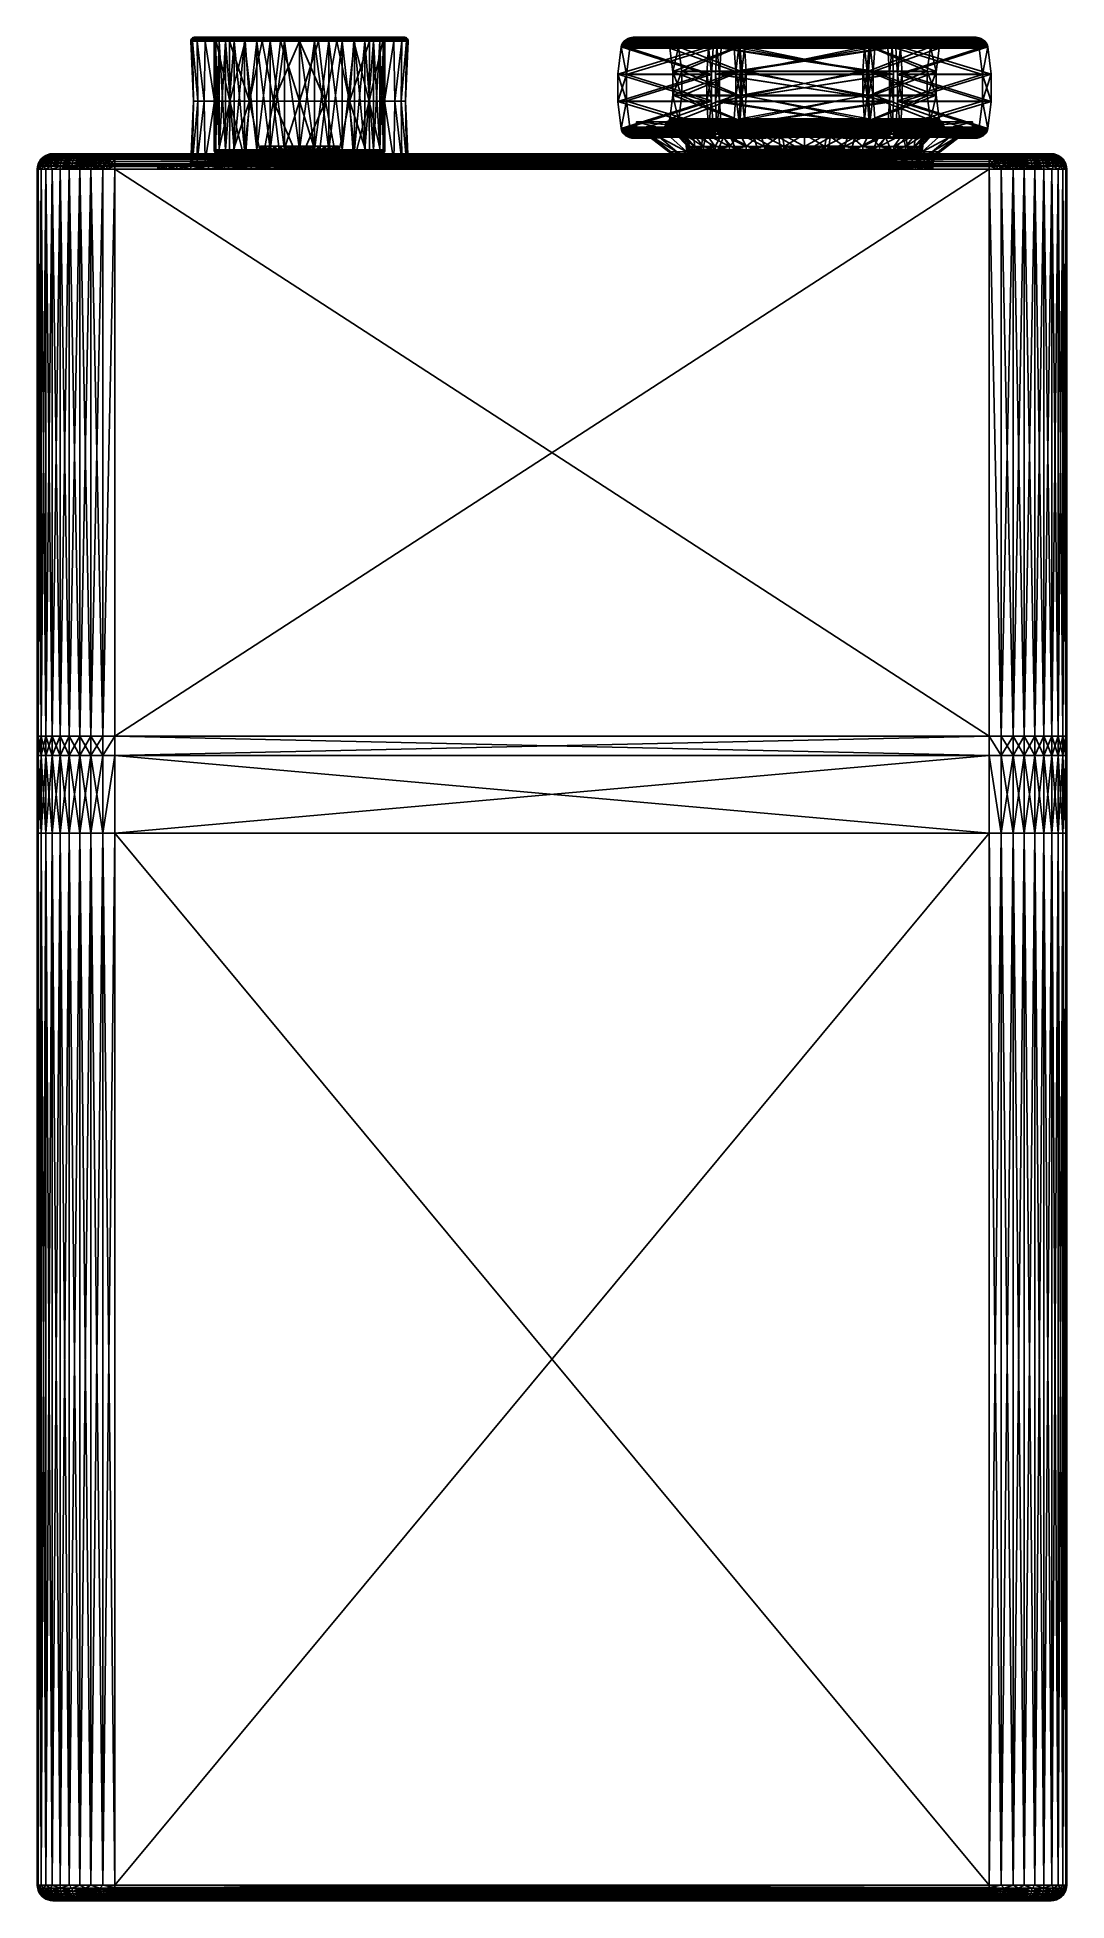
# Model space of a CAD drawing. Extents: x -1.32 to 1.32, y 0 to 4.8.
import ezdxf

# ---------------------------------------------------------------- set-up
doc = ezdxf.new("R2010")
doc.units = 0
for name, color, linetype in [('', 254, 'CONTINUOUS'), ('_ncl1_1', 254, 'CONTINUOUS'), ('_ncl1_2', 23, 'CONTINUOUS'), ('_ncl1_3', 250, 'CONTINUOUS'), ('_ncl1_4', 163, 'CONTINUOUS')]:
    doc.layers.add(name, color=color, linetype=linetype)

msp = doc.modelspace()

# ---------------------------------------------------------------- meshes
at = {"layer": '', "color": 254}
mesh = msp.add_polyface(dxfattribs=at)
corners = [(-0.876506, 4.8, 0.039939), (-0.903717, 4.8, 0.092345), (-0.915898, 4.8, 0.046885), (-0.88, 4.8), (-0.92, 4.8), (-0.876506, 4.8, -0.039939), (-0.915898, 4.8, -0.046885), (-0.921951, 4.799808), (-0.903717, 4.8, -0.092345), (-0.916725, 4.799808, -0.053055), (-0.883827, 4.8, -0.135), (-0.90125, 4.799808, -0.104071), (-0.916725, 4.799808, 0.053055), (-0.90125, 4.799808, 0.104071), (-0.907129, 4.795556, -0.106506), (-0.880376, 4.797071, -0.153932), (-0.90598, 4.797071, -0.106031), (-0.922967, 4.795556, -0.054297), (-0.921747, 4.797071, -0.054054), (-0.928315, 4.795556), (-0.927071, 4.797071), (-0.879116, 4.798315, -0.153091), (-0.90458, 4.798315, -0.105451), (-0.920261, 4.798315, -0.053758), (-0.925556, 4.798315), (-0.902983, 4.799239, -0.104789), (-0.918565, 4.799239, -0.053421), (-0.923827, 4.799239), (-0.922967, 4.795556, 0.054297), (-0.921747, 4.797071, 0.054054), (-0.907129, 4.795556, 0.106506), (-0.90598, 4.797071, 0.106031), (-0.920261, 4.798315, 0.053758), (-0.90458, 4.798315, 0.105451), (-0.918565, 4.799239, 0.053421), (-0.902983, 4.799239, 0.104789), (-0.880376, 4.797071, 0.153932)]
mesh.append_faces([[corners[k] for k in face] for face in [(0, 1, 2), (3, 2, 4), (5, 4, 6), (7, 4, 2), (6, 4, 7), (8, 6, 9), (10, 8, 11), (7, 2, 12), (9, 6, 7), (11, 8, 9), (2, 1, 12), (12, 1, 13), (14, 15, 16), (17, 16, 18), (19, 18, 20), (16, 21, 22), (22, 18, 16), (18, 22, 23), (23, 20, 18), (20, 23, 24), (25, 23, 22), (23, 25, 26), (26, 24, 23), (24, 26, 27), (11, 26, 25), (26, 11, 9), (9, 27, 26), (27, 9, 7), (28, 20, 29), (30, 29, 31), (24, 29, 20), (29, 24, 32), (32, 31, 29), (31, 32, 33), (27, 32, 24), (32, 27, 34), (34, 33, 32), (33, 34, 35), (33, 36, 31), (7, 34, 27), (34, 7, 12), (12, 35, 34), (35, 12, 13)]], dxfattribs={"color": 254})
mesh = msp.add_polyface(dxfattribs=at)
corners = [(-0.88, 4.8), (-0.876506, 4.8, -0.039939), (-0.878049, 4.799808), (-0.876506, 4.8, 0.039939), (-0.873667, 4.799808, 0.04449), (-0.866129, 4.8, 0.078665), (-0.866129, 4.8, -0.078665), (-0.873667, 4.799808, -0.04449), (-0.871827, 4.799239, -0.044124), (-0.876173, 4.799239), (-0.870132, 4.798315, -0.043787), (-0.874444, 4.798315), (-0.868645, 4.797071, -0.043491), (-0.872929, 4.797071), (-0.871827, 4.799239, 0.044124), (-0.86069, 4.799808, 0.087271), (-0.870132, 4.798315, 0.043787), (-0.868645, 4.797071, 0.043491), (-0.915898, 4.8, 0.046885), (-0.903717, 4.8, 0.092345), (-0.92, 4.8), (-0.883827, 4.8, 0.135), (-0.915898, 4.8, -0.046885), (-0.849186, 4.8, -0.115), (-0.903717, 4.8, -0.092345), (-0.883827, 4.8, -0.135), (-0.856832, 4.8, -0.173553), (-0.876119, 4.799808, -0.151088), (-0.90125, 4.799808, -0.104071), (-0.90125, 4.799808, 0.104071), (-0.856832, 4.8, 0.173553), (-0.876119, 4.799808, 0.151088), (-0.88141, 4.795556, -0.154623), (-0.845919, 4.797071, -0.195919), (-0.880376, 4.797071, -0.153932), (-0.879116, 4.798315, -0.153091), (-0.90598, 4.797071, -0.106031), (-0.877679, 4.799239, -0.15213), (-0.90458, 4.798315, -0.105451), (-0.902983, 4.799239, -0.104789), (-0.88141, 4.795556, 0.154623), (-0.90598, 4.797071, 0.106031), (-0.880376, 4.797071, 0.153932), (-0.90458, 4.798315, 0.105451), (-0.879116, 4.798315, 0.153091), (-0.902983, 4.799239, 0.104789), (-0.877679, 4.799239, 0.15213)]
mesh.append_faces([[corners[k] for k in face] for face in [(0, 1, 2), (3, 0, 2), (4, 5, 3), (1, 6, 7), (4, 3, 2), (2, 1, 7), (8, 2, 7), (2, 8, 9), (10, 9, 8), (9, 10, 11), (12, 11, 10), (11, 12, 13), (9, 4, 2), (4, 9, 14), (14, 15, 4), (11, 14, 9), (14, 11, 16), (13, 16, 11), (16, 13, 17), (0, 3, 18), (3, 5, 19), (1, 0, 20), (5, 21, 19), (6, 1, 22), (23, 6, 24), (6, 22, 24), (23, 24, 25), (26, 25, 27), (27, 25, 28), (19, 21, 29), (21, 30, 31), (29, 21, 31), (32, 33, 34), (35, 36, 34), (37, 38, 35), (38, 37, 39), (27, 39, 37), (39, 27, 28), (40, 41, 42), (42, 43, 44), (45, 44, 43), (44, 45, 46), (29, 46, 45), (46, 29, 31)]], dxfattribs={"color": 254})
mesh = msp.add_polyface(dxfattribs=at)
corners = [(-0.866129, 4.8, -0.078665), (-0.849186, 4.8, -0.115), (-0.86069, 4.799808, -0.087271), (-0.849186, 4.8, 0.115), (-0.866129, 4.8, 0.078665), (-0.86069, 4.799808, 0.087271), (-0.839616, 4.799808, 0.126697), (-0.873667, 4.799808, 0.04449), (-0.873667, 4.799808, -0.04449), (-0.839616, 4.799808, -0.126697), (-0.838056, 4.799239, -0.125655), (-0.858957, 4.799239, -0.086553), (-0.871827, 4.799239, -0.044124), (-0.836619, 4.798315, -0.124695), (-0.857359, 4.798315, -0.085891), (-0.835359, 4.797071, -0.123853), (-0.855959, 4.797071, -0.085311), (-0.870132, 4.798315, -0.043787), (-0.868645, 4.797071, -0.043491), (-0.871827, 4.799239, 0.044124), (-0.858957, 4.799239, 0.086553), (-0.838056, 4.799239, 0.125655), (-0.870132, 4.798315, 0.043787), (-0.857359, 4.798315, 0.085891), (-0.868645, 4.797071, 0.043491), (-0.855959, 4.797071, 0.085311), (-0.836619, 4.798315, 0.124695), (-0.883827, 4.8, 0.135), (-0.856832, 4.8, 0.173553), (-0.82619, 4.8, -0.147841), (-0.883827, 4.8, -0.135), (-0.856832, 4.8, -0.173553), (-0.842298, 4.799808, -0.192298), (-0.876119, 4.799808, -0.151088), (-0.876119, 4.799808, 0.151088), (-0.842298, 4.799808, 0.192298), (-0.844847, 4.798315, -0.194847), (-0.880376, 4.797071, -0.153932), (-0.845919, 4.797071, -0.195919), (-0.879116, 4.798315, -0.153091), (-0.843625, 4.799239, -0.193625), (-0.877679, 4.799239, -0.15213), (-0.846798, 4.795556, 0.196798), (-0.880376, 4.797071, 0.153932), (-0.845919, 4.797071, 0.195919), (-0.879116, 4.798315, 0.153091), (-0.844847, 4.798315, 0.194847), (-0.877679, 4.799239, 0.15213), (-0.843625, 4.799239, 0.193625)]
mesh.append_faces([[corners[k] for k in face] for face in [(0, 1, 2), (3, 4, 5), (6, 3, 5), (5, 4, 7), (8, 0, 2), (2, 1, 9), (10, 2, 9), (2, 10, 11), (11, 8, 2), (8, 11, 12), (11, 13, 14), (14, 15, 16), (14, 12, 11), (12, 14, 17), (16, 17, 14), (17, 16, 18), (5, 19, 20), (20, 6, 5), (6, 20, 21), (22, 20, 19), (20, 22, 23), (24, 23, 22), (23, 24, 25), (23, 21, 20), (25, 26, 23), (4, 3, 27), (3, 28, 27), (29, 1, 30), (29, 30, 31), (32, 31, 33), (34, 28, 35), (36, 37, 38), (37, 36, 39), (40, 39, 36), (39, 40, 41), (32, 41, 40), (41, 32, 33), (42, 43, 44), (45, 44, 43), (44, 45, 46), (47, 46, 45), (46, 47, 48), (34, 48, 47), (48, 34, 35)]], dxfattribs={"color": 254})
mesh = msp.add_polyface(dxfattribs=at)
corners = [(-0.849186, 4.8, -0.115), (-0.82619, 4.8, -0.147841), (-0.839616, 4.799808, -0.126697), (-0.82619, 4.8, 0.147841), (-0.849186, 4.8, 0.115), (-0.839616, 4.799808, 0.126697), (-0.811255, 4.799808, 0.161255), (-0.811255, 4.799808, -0.161255), (-0.809929, 4.799239, -0.159929), (-0.838056, 4.799239, -0.125655), (-0.808706, 4.798315, -0.158706), (-0.836619, 4.798315, -0.124695), (-0.858957, 4.799239, -0.086553), (-0.807635, 4.797071, -0.157635), (-0.835359, 4.797071, -0.123853), (-0.857359, 4.798315, -0.085891), (-0.838056, 4.799239, 0.125655), (-0.809929, 4.799239, 0.159929), (-0.857359, 4.798315, 0.085891), (-0.836619, 4.798315, 0.124695), (-0.808706, 4.798315, 0.158706), (-0.855959, 4.797071, 0.085311), (-0.835359, 4.797071, 0.123853), (-0.807635, 4.797071, 0.157635), (-0.834325, 4.795556, 0.123162), (-0.797841, 4.8, 0.17619), (-0.823553, 4.8, 0.206832), (-0.856832, 4.8, 0.173553), (-0.797841, 4.8, -0.17619), (-0.856832, 4.8, -0.173553), (-0.823553, 4.8, -0.206832), (-0.842298, 4.799808, 0.192298), (-0.842298, 4.799808, -0.192298), (-0.801088, 4.799808, -0.226119), (-0.801088, 4.799808, 0.226119), (-0.846798, 4.795556, -0.196798), (-0.803932, 4.797071, -0.230376), (-0.845919, 4.797071, -0.195919), (-0.803091, 4.798315, -0.229116), (-0.844847, 4.798315, -0.194847), (-0.80213, 4.799239, -0.227679), (-0.843625, 4.799239, -0.193625), (-0.804623, 4.795556, 0.23141), (-0.845919, 4.797071, 0.195919), (-0.803932, 4.797071, 0.230376), (-0.844847, 4.798315, 0.194847), (-0.803091, 4.798315, 0.229116), (-0.843625, 4.799239, 0.193625), (-0.80213, 4.799239, 0.227679)]
mesh.append_faces([[corners[k] for k in face] for face in [(0, 1, 2), (3, 4, 5), (6, 3, 5), (2, 1, 7), (8, 2, 7), (2, 8, 9), (10, 9, 8), (9, 10, 11), (11, 12, 9), (13, 11, 10), (11, 13, 14), (14, 15, 11), (16, 6, 5), (6, 16, 17), (16, 18, 19), (19, 17, 16), (17, 19, 20), (19, 21, 22), (22, 20, 19), (20, 22, 23), (24, 23, 22), (3, 25, 26), (4, 3, 27), (3, 26, 27), (28, 1, 29), (28, 29, 30), (27, 26, 31), (30, 29, 32), (33, 30, 32), (31, 26, 34), (35, 36, 37), (38, 37, 36), (37, 38, 39), (40, 39, 38), (39, 40, 41), (33, 41, 40), (41, 33, 32), (42, 43, 44), (45, 44, 43), (44, 45, 46), (47, 46, 45), (46, 47, 48), (31, 48, 47), (48, 31, 34)]], dxfattribs={"color": 254})
mesh = msp.add_polyface(dxfattribs=at)
corners = [(-0.82619, 4.8, -0.147841), (-0.797841, 4.8, -0.17619), (-0.811255, 4.799808, -0.161255), (-0.765, 4.8, 0.199186), (-0.797841, 4.8, 0.17619), (-0.776697, 4.799808, 0.189616), (-0.811255, 4.799808, 0.161255), (-0.82619, 4.8, 0.147841), (-0.765, 4.8, -0.199186), (-0.776697, 4.799808, -0.189616), (-0.775655, 4.799239, -0.188056), (-0.809929, 4.799239, -0.159929), (-0.774695, 4.798315, -0.186619), (-0.808706, 4.798315, -0.158706), (-0.773853, 4.797071, -0.185359), (-0.807635, 4.797071, -0.157635), (-0.773162, 4.795556, -0.184325), (-0.806755, 4.795556, -0.156755), (-0.772648, 4.793827, -0.183556), (-0.809929, 4.799239, 0.159929), (-0.775655, 4.799239, 0.188056), (-0.808706, 4.798315, 0.158706), (-0.774695, 4.798315, 0.186619), (-0.807635, 4.797071, 0.157635), (-0.773853, 4.797071, 0.185359), (-0.806755, 4.795556, 0.156755), (-0.773162, 4.795556, 0.184325), (-0.806102, 4.793827, 0.156102), (-0.785, 4.8, 0.233827), (-0.823553, 4.8, 0.206832), (-0.823553, 4.8, -0.206832), (-0.785, 4.8, -0.233827), (-0.801088, 4.799808, 0.226119), (-0.754071, 4.799808, 0.25125), (-0.754071, 4.799808, -0.25125), (-0.801088, 4.799808, -0.226119), (-0.805137, 4.793827, -0.232179), (-0.756506, 4.795556, -0.257129), (-0.804623, 4.795556, -0.23141), (-0.756031, 4.797071, -0.25598), (-0.803932, 4.797071, -0.230376), (-0.755451, 4.798315, -0.25458), (-0.803091, 4.798315, -0.229116), (-0.754789, 4.799239, -0.252983), (-0.80213, 4.799239, -0.227679), (-0.75686, 4.793827, 0.257983), (-0.804623, 4.795556, 0.23141), (-0.756506, 4.795556, 0.257129), (-0.803932, 4.797071, 0.230376), (-0.803091, 4.798315, 0.229116), (-0.756031, 4.797071, 0.25598), (-0.80213, 4.799239, 0.227679), (-0.755451, 4.798315, 0.25458), (-0.754789, 4.799239, 0.252983)]
mesh.append_faces([[corners[k] for k in face] for face in [(0, 1, 2), (3, 4, 5), (5, 4, 6), (4, 7, 6), (1, 8, 9), (2, 1, 9), (10, 2, 9), (2, 10, 11), (12, 11, 10), (11, 12, 13), (14, 13, 12), (13, 14, 15), (16, 15, 14), (15, 16, 17), (18, 17, 16), (19, 5, 6), (5, 19, 20), (21, 20, 19), (20, 21, 22), (23, 22, 21), (22, 23, 24), (25, 24, 23), (24, 25, 26), (27, 26, 25), (4, 3, 28), (4, 28, 29), (8, 1, 30), (8, 30, 31), (32, 28, 33), (34, 31, 35), (31, 30, 35), (29, 28, 32), (36, 37, 38), (39, 38, 37), (38, 39, 40), (40, 41, 42), (42, 43, 44), (44, 34, 35), (45, 46, 47), (48, 47, 46), (49, 50, 48), (51, 52, 49), (32, 53, 51)]], dxfattribs={"color": 254})
mesh = msp.add_polyface(dxfattribs=at)
corners = [(-0.728665, 4.8, 0.216129), (-0.765, 4.8, 0.199186), (-0.737271, 4.799808, 0.21069), (-0.776697, 4.799808, 0.189616), (-0.765, 4.8, -0.199186), (-0.728665, 4.8, -0.216129), (-0.737271, 4.799808, -0.21069), (-0.776697, 4.799808, -0.189616), (-0.736553, 4.799239, -0.208957), (-0.775655, 4.799239, -0.188056), (-0.735891, 4.798315, -0.207359), (-0.774695, 4.798315, -0.186619), (-0.735311, 4.797071, -0.205959), (-0.773853, 4.797071, -0.185359), (-0.734835, 4.795556, -0.204811), (-0.773162, 4.795556, -0.184325), (-0.734482, 4.793827, -0.203957), (-0.775655, 4.799239, 0.188056), (-0.736553, 4.799239, 0.208957), (-0.774695, 4.798315, 0.186619), (-0.735891, 4.798315, 0.207359), (-0.773853, 4.797071, 0.185359), (-0.735311, 4.797071, 0.205959), (-0.773162, 4.795556, 0.184325), (-0.734835, 4.795556, 0.204811), (-0.772648, 4.793827, 0.183556), (-0.742345, 4.8, 0.253717), (-0.785, 4.8, 0.233827), (-0.785, 4.8, -0.233827), (-0.742345, 4.8, -0.253717), (-0.754071, 4.799808, 0.25125), (-0.754071, 4.799808, -0.25125), (-0.75686, 4.793827, -0.257983), (-0.704297, 4.795556, -0.272967), (-0.756506, 4.795556, -0.257129), (-0.704054, 4.797071, -0.271747), (-0.756031, 4.797071, -0.25598), (-0.703758, 4.798315, -0.270261), (-0.755451, 4.798315, -0.25458), (-0.703421, 4.799239, -0.268565), (-0.754789, 4.799239, -0.252983), (-0.803932, 4.797071, -0.230376), (-0.803091, 4.798315, -0.229116), (-0.703055, 4.799808, -0.266725), (-0.80213, 4.799239, -0.227679), (-0.756506, 4.795556, 0.257129), (-0.803932, 4.797071, 0.230376), (-0.756031, 4.797071, 0.25598), (-0.704297, 4.795556, 0.272967), (-0.803091, 4.798315, 0.229116), (-0.755451, 4.798315, 0.25458), (-0.80213, 4.799239, 0.227679), (-0.754789, 4.799239, 0.252983), (-0.704054, 4.797071, 0.271747), (-0.703758, 4.798315, 0.270261), (-0.801088, 4.799808, 0.226119), (-0.703421, 4.799239, 0.268565)]
mesh.append_faces([[corners[k] for k in face] for face in [(0, 1, 2), (2, 1, 3), (4, 5, 6), (7, 4, 6), (8, 7, 6), (7, 8, 9), (10, 9, 8), (9, 10, 11), (12, 11, 10), (11, 12, 13), (14, 13, 12), (13, 14, 15), (16, 15, 14), (17, 2, 3), (2, 17, 18), (19, 18, 17), (18, 19, 20), (21, 20, 19), (20, 21, 22), (23, 22, 21), (22, 23, 24), (25, 24, 23), (1, 0, 26), (1, 26, 27), (5, 4, 28), (5, 28, 29), (27, 26, 30), (29, 28, 31), (32, 33, 34), (34, 35, 36), (36, 37, 38), (38, 39, 40), (38, 41, 36), (40, 42, 38), (40, 43, 31), (31, 44, 40), (45, 46, 47), (47, 48, 45), (47, 49, 50), (50, 51, 52), (50, 53, 47), (52, 54, 50), (52, 55, 30), (30, 56, 52)]], dxfattribs={"color": 254})
mesh = msp.add_polyface(dxfattribs=at)
corners = [(-0.69449, 4.799808, 0.223667), (-0.728665, 4.8, 0.216129), (-0.737271, 4.799808, 0.21069), (-0.689939, 4.8, 0.226506), (-0.728665, 4.8, -0.216129), (-0.689939, 4.8, -0.226506), (-0.69449, 4.799808, -0.223667), (-0.737271, 4.799808, -0.21069), (-0.694124, 4.799239, -0.221827), (-0.736553, 4.799239, -0.208957), (-0.693787, 4.798315, -0.220132), (-0.735891, 4.798315, -0.207359), (-0.693491, 4.797071, -0.218645), (-0.735311, 4.797071, -0.205959), (-0.693249, 4.795556, -0.217426), (-0.734835, 4.795556, -0.204811), (-0.693068, 4.793827, -0.216519), (-0.736553, 4.799239, 0.208957), (-0.694124, 4.799239, 0.221827), (-0.735891, 4.798315, 0.207359), (-0.693787, 4.798315, 0.220132), (-0.735311, 4.797071, 0.205959), (-0.693491, 4.797071, 0.218645), (-0.734835, 4.795556, 0.204811), (-0.693249, 4.795556, 0.217426), (-0.734482, 4.793827, 0.203957), (-0.696885, 4.8, 0.265898), (-0.742345, 4.8, -0.253717), (-0.696885, 4.8, -0.265898), (-0.742345, 4.8, 0.253717), (-0.703055, 4.799808, -0.266725), (-0.754071, 4.799808, -0.25125), (-0.703055, 4.799808, 0.266725), (-0.703758, 4.798315, 0.270261), (-0.65, 4.79766, 0.276428), (-0.704054, 4.797071, 0.271747), (-0.65, 4.796428, 0.27766), (-0.704297, 4.795556, 0.272967), (-0.65, 4.795, 0.27866), (-0.704477, 4.793827, 0.273873), (-0.704297, 4.795556, -0.272967), (-0.65, 4.796428, -0.27766), (-0.704054, 4.797071, -0.271747), (-0.65, 4.79766, -0.276428), (-0.703758, 4.798315, -0.270261), (-0.754071, 4.799808, 0.25125), (-0.756506, 4.795556, -0.257129), (-0.756031, 4.797071, -0.25598), (-0.703421, 4.799239, -0.268565), (-0.755451, 4.798315, -0.25458), (-0.754789, 4.799239, -0.252983), (-0.756506, 4.795556, 0.257129), (-0.756031, 4.797071, 0.25598), (-0.755451, 4.798315, 0.25458), (-0.754789, 4.799239, 0.252983), (-0.703421, 4.799239, 0.268565)]
mesh.append_faces([[corners[k] for k in face] for face in [(0, 1, 2), (3, 1, 0), (4, 5, 6), (7, 4, 6), (8, 7, 6), (7, 8, 9), (10, 9, 8), (9, 10, 11), (12, 11, 10), (11, 12, 13), (14, 13, 12), (13, 14, 15), (16, 15, 14), (17, 0, 2), (0, 17, 18), (19, 18, 17), (18, 19, 20), (21, 20, 19), (20, 21, 22), (23, 22, 21), (22, 23, 24), (25, 24, 23), (1, 3, 26), (5, 27, 28), (1, 26, 29), (5, 4, 27), (30, 27, 31), (29, 26, 32), (33, 34, 35), (35, 36, 37), (37, 38, 39), (40, 41, 42), (42, 43, 44), (28, 27, 30), (29, 32, 45), (42, 46, 40), (44, 47, 42), (48, 49, 44), (30, 50, 48), (39, 51, 37), (37, 52, 35), (35, 53, 33), (33, 54, 55), (55, 45, 32)]], dxfattribs={"color": 254})
mesh = msp.add_polyface(dxfattribs=at)
corners = [(-0.65, 4.799397, -0.22658), (-0.65, 4.79866, -0.225), (-0.694124, 4.799239, -0.221827), (-0.65, 4.8, -0.23), (-0.65, 4.799848, -0.228264), (-0.689939, 4.8, -0.226506), (-0.69449, 4.799808, -0.223667), (-0.65, 4.79766, -0.223572), (-0.693787, 4.798315, -0.220132), (-0.65, 4.8, 0.23), (-0.689939, 4.8, 0.226506), (-0.65, 4.799848, 0.228264), (-0.69449, 4.799808, 0.223667), (-0.65, 4.796428, 0.22234), (-0.65, 4.79766, 0.223572), (-0.693491, 4.797071, 0.218645), (-0.65, 4.795, 0.22134), (-0.693249, 4.795556, 0.217426), (-0.65, 4.79866, 0.225), (-0.693787, 4.798315, 0.220132), (-0.65, 4.799397, 0.22658), (-0.694124, 4.799239, 0.221827), (-0.65, 4.796428, -0.22234), (-0.693491, 4.797071, -0.218645), (-0.65, 4.795, -0.22134), (-0.693249, 4.795556, -0.217426), (-0.65, 4.8, 0.27), (-0.696885, 4.8, 0.265898), (-0.696885, 4.8, -0.265898), (-0.65, 4.8, -0.27), (-0.703055, 4.799808, -0.266725), (-0.65, 4.799848, -0.271736), (-0.65, 4.79866, -0.275), (-0.65, 4.799397, -0.27342), (-0.703421, 4.799239, -0.268565), (-0.65, 4.795, -0.27866), (-0.65, 4.796428, -0.27766), (-0.704297, 4.795556, -0.272967), (-0.65, 4.799848, 0.271736), (-0.65, 4.79766, 0.276428), (-0.65, 4.796428, 0.27766), (-0.704054, 4.797071, 0.271747), (-0.65, 4.79866, 0.275), (-0.703758, 4.798315, 0.270261), (-0.65, 4.799397, 0.27342), (-0.703055, 4.799808, 0.266725), (-0.703421, 4.799239, 0.268565), (-0.65, 4.795, 0.27866), (-0.704297, 4.795556, 0.272967), (-0.65, 4.79766, -0.276428), (-0.704054, 4.797071, -0.271747), (-0.703758, 4.798315, -0.270261)]
mesh.append_faces([[corners[k] for k in face] for face in [(0, 1, 2), (3, 4, 5), (5, 4, 6), (1, 7, 8), (2, 1, 8), (9, 10, 11), (11, 10, 12), (13, 14, 15), (16, 13, 17), (14, 18, 19), (18, 20, 21), (17, 13, 15), (15, 14, 19), (20, 11, 12), (19, 18, 21), (21, 20, 12), (6, 0, 2), (4, 0, 6), (7, 22, 23), (22, 24, 25), (8, 7, 23), (23, 22, 25), (10, 9, 26), (10, 26, 27), (3, 5, 28), (3, 28, 29), (30, 31, 28), (32, 33, 34), (35, 36, 37), (26, 38, 27), (39, 40, 41), (42, 39, 43), (38, 44, 45), (27, 38, 45), (34, 33, 30), (31, 29, 28), (44, 42, 46), (45, 44, 46), (40, 47, 48), (46, 42, 43), (36, 49, 50), (49, 32, 51), (33, 31, 30), (51, 32, 34)]], dxfattribs={"color": 254})
mesh = msp.add_polyface(dxfattribs=at)
corners = [(-0.65, 4.79766, -0.276428), (-0.65, 4.796428, -0.27766), (-0.595946, 4.797071, -0.271747), (-0.65, 4.79866, -0.275), (-0.596242, 4.798315, -0.270261), (-0.65, 4.799848, -0.271736), (-0.65, 4.799397, -0.27342), (-0.596945, 4.799808, -0.266725), (-0.65, 4.8, -0.27), (-0.603115, 4.8, -0.265898), (-0.65, 4.8, 0.27), (-0.603115, 4.8, 0.265898), (-0.65, 4.799848, 0.271736), (-0.596945, 4.799808, 0.266725), (-0.596579, 4.799239, -0.268565), (-0.65, 4.795, -0.27866), (-0.595703, 4.795556, -0.272967), (-0.65, 4.795, 0.27866), (-0.65, 4.796428, 0.27766), (-0.595703, 4.795556, 0.272967), (-0.65, 4.79766, 0.276428), (-0.595946, 4.797071, 0.271747), (-0.65, 4.79866, 0.275), (-0.596242, 4.798315, 0.270261), (-0.65, 4.799397, 0.27342), (-0.596579, 4.799239, 0.268565), (-0.65, 4.8, -0.23), (-0.610061, 4.8, -0.226506), (-0.65, 4.799848, -0.228264), (-0.60551, 4.799808, -0.223667), (-0.65, 4.796428, -0.22234), (-0.65, 4.79766, -0.223572), (-0.606509, 4.797071, -0.218645), (-0.65, 4.795, -0.22134), (-0.606751, 4.795556, -0.217426), (-0.60551, 4.799808, 0.223667), (-0.65, 4.799397, 0.22658), (-0.605876, 4.799239, 0.221827), (-0.610061, 4.8, 0.226506), (-0.65, 4.799848, 0.228264), (-0.65, 4.8, 0.23), (-0.65, 4.79866, -0.225), (-0.606213, 4.798315, -0.220132), (-0.65, 4.799397, -0.22658), (-0.605876, 4.799239, -0.221827), (-0.65, 4.79866, 0.225), (-0.606213, 4.798315, 0.220132), (-0.65, 4.79766, 0.223572), (-0.65, 4.796428, 0.22234), (-0.606509, 4.797071, 0.218645), (-0.65, 4.795, 0.22134), (-0.606751, 4.795556, 0.217426), (-0.606932, 4.793827, 0.216519)]
mesh.append_faces([[corners[k] for k in face] for face in [(0, 1, 2), (3, 0, 4), (5, 6, 7), (8, 5, 9), (9, 5, 7), (10, 11, 12), (12, 11, 13), (6, 3, 14), (7, 6, 14), (1, 15, 16), (17, 18, 19), (18, 20, 21), (20, 22, 23), (22, 24, 25), (24, 12, 13), (25, 24, 13), (26, 27, 28), (28, 27, 29), (30, 31, 32), (33, 30, 34), (35, 36, 37), (35, 38, 39), (38, 40, 39), (31, 41, 42), (41, 43, 44), (34, 30, 32), (32, 31, 42), (43, 28, 29), (42, 41, 44), (44, 43, 29), (37, 45, 46), (45, 47, 46), (36, 45, 37), (39, 36, 35), (47, 48, 49), (48, 50, 51), (46, 47, 49), (49, 48, 51), (51, 50, 52), (10, 38, 11), (40, 38, 10), (27, 26, 8), (27, 8, 9)]], dxfattribs={"color": 254})
mesh = msp.add_polyface(dxfattribs=at)
corners = [(-0.557655, 4.8, -0.253717), (-0.603115, 4.8, -0.265898), (-0.596945, 4.799808, -0.266725), (-0.596579, 4.799239, -0.268565), (-0.65, 4.79866, -0.275), (-0.596242, 4.798315, -0.270261), (-0.65, 4.79766, -0.276428), (-0.595946, 4.797071, -0.271747), (-0.65, 4.796428, -0.27766), (-0.595703, 4.795556, -0.272967), (-0.595703, 4.795556, 0.272967), (-0.65, 4.796428, 0.27766), (-0.595946, 4.797071, 0.271747), (-0.596945, 4.799808, 0.266725), (-0.557655, 4.8, 0.253717), (-0.545929, 4.799808, 0.25125), (-0.65, 4.79766, 0.276428), (-0.596242, 4.798315, 0.270261), (-0.65, 4.79866, 0.275), (-0.596579, 4.799239, 0.268565), (-0.603115, 4.8, 0.265898), (-0.543494, 4.795556, 0.257129), (-0.543969, 4.797071, 0.25598), (-0.544549, 4.798315, 0.25458), (-0.545211, 4.799239, 0.252983), (-0.595523, 4.793827, -0.273873), (-0.543494, 4.795556, -0.257129), (-0.543969, 4.797071, -0.25598), (-0.544549, 4.798315, -0.25458), (-0.545211, 4.799239, -0.252983), (-0.545929, 4.799808, -0.25125), (-0.562729, 4.799808, 0.21069), (-0.571335, 4.8, 0.216129), (-0.60551, 4.799808, 0.223667), (-0.60551, 4.799808, -0.223667), (-0.571335, 4.8, -0.216129), (-0.562729, 4.799808, -0.21069), (-0.610061, 4.8, -0.226506), (-0.610061, 4.8, 0.226506), (-0.605876, 4.799239, 0.221827), (-0.563447, 4.799239, 0.208957), (-0.606213, 4.798315, 0.220132), (-0.564109, 4.798315, 0.207359), (-0.606509, 4.797071, 0.218645), (-0.564689, 4.797071, 0.205959), (-0.606751, 4.795556, 0.217426), (-0.565165, 4.795556, 0.204811), (-0.606932, 4.793827, 0.216519), (-0.563447, 4.799239, -0.208957), (-0.605876, 4.799239, -0.221827), (-0.564109, 4.798315, -0.207359), (-0.606213, 4.798315, -0.220132), (-0.564689, 4.797071, -0.205959), (-0.606509, 4.797071, -0.218645), (-0.565165, 4.795556, -0.204811), (-0.606751, 4.795556, -0.217426), (-0.565518, 4.793827, -0.203957)]
mesh.append_faces([[corners[k] for k in face] for face in [(0, 1, 2), (3, 4, 5), (5, 6, 7), (7, 8, 9), (10, 11, 12), (13, 14, 15), (12, 16, 17), (17, 18, 19), (20, 14, 13), (12, 21, 10), (17, 22, 12), (19, 23, 17), (13, 24, 19), (25, 26, 9), (9, 27, 7), (7, 28, 5), (5, 29, 3), (3, 30, 2), (31, 32, 33), (34, 35, 36), (37, 35, 34), (32, 38, 33), (39, 31, 33), (31, 39, 40), (41, 40, 39), (40, 41, 42), (43, 42, 41), (42, 43, 44), (45, 44, 43), (44, 45, 46), (47, 46, 45), (48, 34, 36), (34, 48, 49), (50, 49, 48), (49, 50, 51), (52, 51, 50), (51, 52, 53), (54, 53, 52), (53, 54, 55), (56, 55, 54), (38, 32, 14), (35, 37, 1), (35, 1, 0), (38, 14, 20)]], dxfattribs={"color": 254})
mesh = msp.add_polyface(dxfattribs=at)
corners = [(-0.557655, 4.8, 0.253717), (-0.515, 4.8, 0.233827), (-0.545929, 4.799808, 0.25125), (-0.515, 4.8, -0.233827), (-0.557655, 4.8, -0.253717), (-0.545929, 4.799808, -0.25125), (-0.596945, 4.799808, -0.266725), (-0.54314, 4.793827, 0.257983), (-0.595703, 4.795556, 0.272967), (-0.543494, 4.795556, 0.257129), (-0.595946, 4.797071, 0.271747), (-0.543969, 4.797071, 0.25598), (-0.596242, 4.798315, 0.270261), (-0.544549, 4.798315, 0.25458), (-0.596579, 4.799239, 0.268565), (-0.545211, 4.799239, 0.252983), (-0.496068, 4.797071, 0.230376), (-0.496909, 4.798315, 0.229116), (-0.596945, 4.799808, 0.266725), (-0.49787, 4.799239, 0.227679), (-0.543969, 4.797071, -0.25598), (-0.595703, 4.795556, -0.272967), (-0.543494, 4.795556, -0.257129), (-0.496909, 4.798315, -0.229116), (-0.544549, 4.798315, -0.25458), (-0.49787, 4.799239, -0.227679), (-0.545211, 4.799239, -0.252983), (-0.595946, 4.797071, -0.271747), (-0.596242, 4.798315, -0.270261), (-0.498912, 4.799808, -0.226119), (-0.596579, 4.799239, -0.268565), (-0.535, 4.8, 0.199186), (-0.571335, 4.8, 0.216129), (-0.562729, 4.799808, 0.21069), (-0.571335, 4.8, -0.216129), (-0.535, 4.8, -0.199186), (-0.562729, 4.799808, -0.21069), (-0.523303, 4.799808, -0.189616), (-0.523303, 4.799808, 0.189616), (-0.563447, 4.799239, 0.208957), (-0.524345, 4.799239, 0.188056), (-0.564109, 4.798315, 0.207359), (-0.525305, 4.798315, 0.186619), (-0.564689, 4.797071, 0.205959), (-0.526147, 4.797071, 0.185359), (-0.565165, 4.795556, 0.204811), (-0.526838, 4.795556, 0.184325), (-0.565518, 4.793827, 0.203957), (-0.524345, 4.799239, -0.188056), (-0.563447, 4.799239, -0.208957), (-0.525305, 4.798315, -0.186619), (-0.564109, 4.798315, -0.207359), (-0.526147, 4.797071, -0.185359), (-0.564689, 4.797071, -0.205959), (-0.526838, 4.795556, -0.184325), (-0.565165, 4.795556, -0.204811), (-0.527352, 4.793827, -0.183556)]
mesh.append_faces([[corners[k] for k in face] for face in [(0, 1, 2), (3, 4, 5), (4, 6, 5), (7, 8, 9), (9, 10, 11), (11, 12, 13), (13, 14, 15), (13, 16, 11), (15, 17, 13), (15, 18, 2), (2, 19, 15), (20, 21, 22), (20, 23, 24), (24, 25, 26), (24, 27, 20), (26, 28, 24), (26, 29, 5), (5, 30, 26), (31, 32, 33), (34, 35, 36), (36, 35, 37), (38, 31, 33), (39, 38, 33), (38, 39, 40), (41, 40, 39), (40, 41, 42), (43, 42, 41), (42, 43, 44), (45, 44, 43), (44, 45, 46), (47, 46, 45), (48, 36, 37), (36, 48, 49), (50, 49, 48), (49, 50, 51), (52, 51, 50), (51, 52, 53), (54, 53, 52), (53, 54, 55), (56, 55, 54), (35, 34, 4), (35, 4, 3), (32, 31, 1), (32, 1, 0)]], dxfattribs={"color": 254})
mesh = msp.add_polyface(dxfattribs=at)
corners = [(-0.498912, 4.799808, -0.226119), (-0.515, 4.8, -0.233827), (-0.545929, 4.799808, -0.25125), (-0.515, 4.8, 0.233827), (-0.476447, 4.8, 0.206832), (-0.498912, 4.799808, 0.226119), (-0.545929, 4.799808, 0.25125), (-0.476447, 4.8, -0.206832), (-0.494863, 4.793827, 0.232179), (-0.543494, 4.795556, 0.257129), (-0.495377, 4.795556, 0.23141), (-0.543969, 4.797071, 0.25598), (-0.496068, 4.797071, 0.230376), (-0.544549, 4.798315, 0.25458), (-0.496909, 4.798315, 0.229116), (-0.545211, 4.799239, 0.252983), (-0.49787, 4.799239, 0.227679), (-0.54314, 4.793827, -0.257983), (-0.495377, 4.795556, -0.23141), (-0.543494, 4.795556, -0.257129), (-0.496068, 4.797071, -0.230376), (-0.543969, 4.797071, -0.25598), (-0.496909, 4.798315, -0.229116), (-0.49787, 4.799239, -0.227679), (-0.544549, 4.798315, -0.25458), (-0.545211, 4.799239, -0.252983), (-0.502159, 4.8, 0.17619), (-0.535, 4.8, 0.199186), (-0.523303, 4.799808, 0.189616), (-0.47381, 4.8, 0.147841), (-0.488745, 4.799808, 0.161255), (-0.535, 4.8, -0.199186), (-0.502159, 4.8, -0.17619), (-0.523303, 4.799808, -0.189616), (-0.488745, 4.799808, -0.161255), (-0.47381, 4.8, -0.147841), (-0.524345, 4.799239, 0.188056), (-0.490071, 4.799239, 0.159929), (-0.525305, 4.798315, 0.186619), (-0.491294, 4.798315, 0.158706), (-0.526147, 4.797071, 0.185359), (-0.492365, 4.797071, 0.157635), (-0.526838, 4.795556, 0.184325), (-0.493245, 4.795556, 0.156755), (-0.527352, 4.793827, 0.183556), (-0.490071, 4.799239, -0.159929), (-0.524345, 4.799239, -0.188056), (-0.491294, 4.798315, -0.158706), (-0.525305, 4.798315, -0.186619), (-0.492365, 4.797071, -0.157635), (-0.526147, 4.797071, -0.185359), (-0.493245, 4.795556, -0.156755), (-0.526838, 4.795556, -0.184325), (-0.493898, 4.793827, -0.156102)]
mesh.append_faces([[corners[k] for k in face] for face in [(0, 1, 2), (3, 4, 5), (6, 3, 5), (7, 1, 0), (8, 9, 10), (11, 10, 9), (10, 11, 12), (12, 13, 14), (14, 15, 16), (16, 6, 5), (17, 18, 19), (20, 19, 18), (19, 20, 21), (22, 21, 20), (23, 24, 22), (0, 25, 23), (26, 27, 28), (29, 26, 30), (31, 32, 33), (33, 32, 34), (32, 35, 34), (30, 26, 28), (36, 30, 28), (30, 36, 37), (38, 37, 36), (37, 38, 39), (40, 39, 38), (39, 40, 41), (42, 41, 40), (41, 42, 43), (44, 43, 42), (45, 33, 34), (33, 45, 46), (47, 46, 45), (46, 47, 48), (49, 48, 47), (48, 49, 50), (51, 50, 49), (50, 51, 52), (53, 52, 51), (27, 26, 4), (32, 31, 1), (32, 1, 7), (27, 4, 3)]], dxfattribs={"color": 254})
mesh = msp.add_polyface(dxfattribs=at)
corners = [(-0.443168, 4.8, -0.173553), (-0.476447, 4.8, -0.206832), (-0.457702, 4.799808, -0.192298), (-0.476447, 4.8, 0.206832), (-0.443168, 4.8, 0.173553), (-0.457702, 4.799808, 0.192298), (-0.498912, 4.799808, 0.226119), (-0.498912, 4.799808, -0.226119), (-0.496909, 4.798315, 0.229116), (-0.454081, 4.797071, 0.195919), (-0.496068, 4.797071, 0.230376), (-0.455153, 4.798315, 0.194847), (-0.49787, 4.799239, 0.227679), (-0.456375, 4.799239, 0.193625), (-0.495377, 4.795556, -0.23141), (-0.454081, 4.797071, -0.195919), (-0.496068, 4.797071, -0.230376), (-0.455153, 4.798315, -0.194847), (-0.496909, 4.798315, -0.229116), (-0.456375, 4.799239, -0.193625), (-0.49787, 4.799239, -0.227679), (-0.450814, 4.8, 0.115), (-0.47381, 4.8, 0.147841), (-0.460384, 4.799808, 0.126697), (-0.47381, 4.8, -0.147841), (-0.450814, 4.8, -0.115), (-0.460384, 4.799808, -0.126697), (-0.488745, 4.799808, -0.161255), (-0.488745, 4.799808, 0.161255), (-0.490071, 4.799239, 0.159929), (-0.461944, 4.799239, 0.125655), (-0.491294, 4.798315, 0.158706), (-0.463381, 4.798315, 0.124695), (-0.492365, 4.797071, 0.157635), (-0.464641, 4.797071, 0.123853), (-0.442641, 4.798315, 0.085891), (-0.493245, 4.795556, 0.156755), (-0.465675, 4.795556, 0.123162), (-0.444041, 4.797071, 0.085311), (-0.461944, 4.799239, -0.125655), (-0.490071, 4.799239, -0.159929), (-0.442641, 4.798315, -0.085891), (-0.463381, 4.798315, -0.124695), (-0.491294, 4.798315, -0.158706), (-0.444041, 4.797071, -0.085311), (-0.464641, 4.797071, -0.123853), (-0.492365, 4.797071, -0.157635), (-0.465675, 4.795556, -0.123162), (-0.502159, 4.8, 0.17619), (-0.502159, 4.8, -0.17619)]
mesh.append_faces([[corners[k] for k in face] for face in [(0, 1, 2), (3, 4, 5), (6, 3, 5), (2, 1, 7), (8, 9, 10), (9, 8, 11), (12, 11, 8), (11, 12, 13), (6, 13, 12), (13, 6, 5), (14, 15, 16), (17, 16, 15), (16, 17, 18), (19, 18, 17), (18, 19, 20), (2, 20, 19), (20, 2, 7), (21, 22, 23), (24, 25, 26), (27, 24, 26), (23, 22, 28), (29, 23, 28), (23, 29, 30), (31, 30, 29), (30, 31, 32), (33, 32, 31), (32, 33, 34), (34, 35, 32), (36, 34, 33), (37, 38, 34), (39, 27, 26), (27, 39, 40), (39, 41, 42), (42, 40, 39), (40, 42, 43), (42, 44, 45), (45, 43, 42), (43, 45, 46), (47, 46, 45), (48, 4, 3), (24, 49, 1), (24, 1, 0), (48, 22, 4)]], dxfattribs={"color": 254})
mesh = msp.add_polyface(dxfattribs=at)
corners = [(-0.457702, 4.799808, 0.192298), (-0.443168, 4.8, 0.173553), (-0.423881, 4.799808, 0.151088), (-0.423881, 4.799808, -0.151088), (-0.443168, 4.8, -0.173553), (-0.457702, 4.799808, -0.192298), (-0.455153, 4.798315, 0.194847), (-0.419624, 4.797071, 0.153932), (-0.454081, 4.797071, 0.195919), (-0.456375, 4.799239, 0.193625), (-0.420884, 4.798315, 0.153091), (-0.422321, 4.799239, 0.15213), (-0.453202, 4.795556, -0.196798), (-0.419624, 4.797071, -0.153932), (-0.454081, 4.797071, -0.195919), (-0.420884, 4.798315, -0.153091), (-0.455153, 4.798315, -0.194847), (-0.422321, 4.799239, -0.15213), (-0.456375, 4.799239, -0.193625), (-0.433871, 4.8, 0.078665), (-0.450814, 4.8, 0.115), (-0.43931, 4.799808, 0.087271), (-0.450814, 4.8, -0.115), (-0.433871, 4.8, -0.078665), (-0.43931, 4.799808, -0.087271), (-0.460384, 4.799808, -0.126697), (-0.426333, 4.799808, -0.04449), (-0.426333, 4.799808, 0.04449), (-0.460384, 4.799808, 0.126697), (-0.461944, 4.799239, 0.125655), (-0.441043, 4.799239, 0.086553), (-0.463381, 4.798315, 0.124695), (-0.442641, 4.798315, 0.085891), (-0.464641, 4.797071, 0.123853), (-0.444041, 4.797071, 0.085311), (-0.428173, 4.799239, 0.044124), (-0.429868, 4.798315, 0.043787), (-0.431355, 4.797071, 0.043491), (-0.445189, 4.795556, 0.084835), (-0.428173, 4.799239, -0.044124), (-0.441043, 4.799239, -0.086553), (-0.461944, 4.799239, -0.125655), (-0.429868, 4.798315, -0.043787), (-0.442641, 4.798315, -0.085891), (-0.431355, 4.797071, -0.043491), (-0.444041, 4.797071, -0.085311), (-0.463381, 4.798315, -0.124695), (-0.432574, 4.795556, -0.043249), (-0.445189, 4.795556, -0.084835), (-0.464641, 4.797071, -0.123853), (-0.416173, 4.8, -0.135), (-0.47381, 4.8, -0.147841), (-0.47381, 4.8, 0.147841), (-0.416173, 4.8, 0.135)]
mesh.append_faces([[corners[k] for k in face] for face in [(0, 1, 2), (3, 4, 5), (6, 7, 8), (9, 10, 6), (10, 9, 11), (0, 11, 9), (11, 0, 2), (12, 13, 14), (14, 15, 16), (16, 17, 18), (3, 18, 17), (18, 3, 5), (19, 20, 21), (22, 23, 24), (25, 22, 24), (24, 23, 26), (27, 19, 21), (21, 20, 28), (29, 21, 28), (21, 29, 30), (30, 27, 21), (31, 30, 29), (30, 31, 32), (32, 33, 34), (32, 35, 30), (35, 32, 36), (34, 36, 32), (36, 34, 37), (38, 37, 34), (24, 39, 40), (40, 25, 24), (25, 40, 41), (40, 42, 43), (44, 43, 42), (43, 44, 45), (43, 41, 40), (45, 46, 43), (47, 45, 44), (48, 49, 45), (23, 22, 50), (22, 51, 4), (22, 4, 50), (52, 20, 53), (52, 53, 1)]], dxfattribs={"color": 254})
mesh = msp.add_polyface(dxfattribs=at)
corners = [(-0.443168, 4.8, 0.173553), (-0.416173, 4.8, 0.135), (-0.423881, 4.799808, 0.151088), (-0.39875, 4.799808, 0.104071), (-0.416173, 4.8, -0.135), (-0.443168, 4.8, -0.173553), (-0.423881, 4.799808, -0.151088), (-0.39875, 4.799808, -0.104071), (-0.419624, 4.797071, 0.153932), (-0.455153, 4.798315, 0.194847), (-0.420884, 4.798315, 0.153091), (-0.39402, 4.797071, 0.106031), (-0.422321, 4.799239, 0.15213), (-0.39542, 4.798315, 0.105451), (-0.397017, 4.799239, 0.104789), (-0.41859, 4.795556, -0.154623), (-0.39402, 4.797071, -0.106031), (-0.419624, 4.797071, -0.153932), (-0.39542, 4.798315, -0.105451), (-0.420884, 4.798315, -0.153091), (-0.454081, 4.797071, -0.195919), (-0.397017, 4.799239, -0.104789), (-0.422321, 4.799239, -0.15213), (-0.455153, 4.798315, -0.194847), (-0.423494, 4.8, 0.039939), (-0.433871, 4.8, 0.078665), (-0.426333, 4.799808, 0.04449), (-0.42, 4.8), (-0.421951, 4.799808), (-0.423494, 4.8, -0.039939), (-0.426333, 4.799808, -0.04449), (-0.433871, 4.8, -0.078665), (-0.441043, 4.799239, 0.086553), (-0.428173, 4.799239, 0.044124), (-0.423827, 4.799239), (-0.429868, 4.798315, 0.043787), (-0.425556, 4.798315), (-0.431355, 4.797071, 0.043491), (-0.427071, 4.797071), (-0.432574, 4.795556, 0.043249), (-0.428173, 4.799239, -0.044124), (-0.43931, 4.799808, -0.087271), (-0.429868, 4.798315, -0.043787), (-0.441043, 4.799239, -0.086553), (-0.431355, 4.797071, -0.043491), (-0.428315, 4.795556), (-0.396283, 4.8, -0.092345), (-0.384102, 4.8, -0.046885), (-0.38, 4.8), (-0.384102, 4.8, 0.046885), (-0.450814, 4.8, 0.115), (-0.396283, 4.8, 0.092345)]
mesh.append_faces([[corners[k] for k in face] for face in [(0, 1, 2), (2, 1, 3), (4, 5, 6), (7, 4, 6), (8, 9, 10), (10, 11, 8), (12, 13, 10), (2, 14, 12), (15, 16, 17), (17, 18, 19), (19, 20, 17), (19, 21, 22), (22, 23, 19), (22, 7, 6), (24, 25, 26), (27, 24, 28), (29, 27, 28), (30, 31, 29), (30, 29, 28), (28, 24, 26), (26, 32, 33), (33, 28, 26), (28, 33, 34), (35, 34, 33), (34, 35, 36), (37, 36, 35), (36, 37, 38), (39, 38, 37), (34, 30, 28), (30, 34, 40), (40, 41, 30), (36, 40, 34), (40, 36, 42), (42, 43, 40), (38, 42, 36), (42, 38, 44), (45, 44, 38), (29, 31, 46), (27, 29, 47), (24, 27, 48), (31, 4, 46), (25, 24, 49), (50, 25, 51), (50, 51, 1)]], dxfattribs={"color": 254})
mesh = msp.add_polyface(dxfattribs=at)
corners = [(-0.378049, 4.799808), (-0.38, 4.8), (-0.384102, 4.8, -0.046885), (-0.384102, 4.8, 0.046885), (-0.396283, 4.8, 0.092345), (-0.383275, 4.799808, 0.053055), (-0.416173, 4.8, 0.135), (-0.39875, 4.799808, 0.104071), (-0.383275, 4.799808, -0.053055), (-0.396283, 4.8, -0.092345), (-0.416173, 4.8, -0.135), (-0.39875, 4.799808, -0.104071), (-0.39402, 4.797071, 0.106031), (-0.420884, 4.798315, 0.153091), (-0.39542, 4.798315, 0.105451), (-0.422321, 4.799239, 0.15213), (-0.397017, 4.799239, 0.104789), (-0.378253, 4.797071, 0.054054), (-0.379739, 4.798315, 0.053758), (-0.372929, 4.797071), (-0.374444, 4.798315), (-0.381435, 4.799239, 0.053421), (-0.376173, 4.799239), (-0.423881, 4.799808, 0.151088), (-0.378253, 4.797071, -0.054054), (-0.379739, 4.798315, -0.053758), (-0.39402, 4.797071, -0.106031), (-0.39542, 4.798315, -0.105451), (-0.381435, 4.799239, -0.053421), (-0.397017, 4.799239, -0.104789), (-0.419624, 4.797071, -0.153932), (-0.420884, 4.798315, -0.153091), (-0.422321, 4.799239, -0.15213), (-0.423494, 4.8, -0.039939), (-0.42, 4.8), (-0.423494, 4.8, 0.039939), (-0.433871, 4.8, 0.078665)]
mesh.append_faces([[corners[k] for k in face] for face in [(0, 1, 2), (3, 1, 0), (4, 3, 5), (6, 4, 7), (0, 2, 8), (5, 3, 0), (7, 4, 5), (2, 9, 8), (9, 10, 11), (8, 9, 11), (12, 13, 14), (14, 15, 16), (14, 17, 12), (17, 14, 18), (18, 19, 17), (19, 18, 20), (16, 18, 14), (18, 16, 21), (21, 20, 18), (20, 21, 22), (16, 23, 7), (7, 21, 16), (21, 7, 5), (5, 22, 21), (22, 5, 0), (20, 24, 19), (24, 20, 25), (25, 26, 24), (26, 25, 27), (22, 25, 20), (25, 22, 28), (28, 27, 25), (27, 28, 29), (27, 30, 26), (29, 31, 27), (0, 28, 22), (28, 0, 8), (8, 29, 28), (29, 8, 11), (11, 32, 29), (33, 9, 2), (34, 2, 1), (35, 1, 3), (36, 3, 4)]], dxfattribs={"color": 254})
mesh = msp.add_polyface(dxfattribs=at)
corners = [(-0.866658, 4.79, -0.038203), (-0.87, 4.79), (-0.870192, 4.791951), (-0.856732, 4.79, -0.075244), (-0.865961, 4.791951, -0.042957), (-0.840526, 4.79, -0.11), (-0.853431, 4.791951, -0.084264), (-0.866658, 4.79, 0.038203), (-0.865961, 4.791951, 0.042957), (-0.81853, 4.79, -0.141413), (-0.833083, 4.791951, -0.122332), (-0.805699, 4.791951, -0.155699), (-0.856732, 4.79, 0.075244), (-0.840526, 4.79, 0.11), (-0.853431, 4.791951, 0.084264), (-0.81853, 4.79, 0.141413), (-0.833083, 4.791951, 0.122332), (-0.805699, 4.791951, 0.155699), (-0.833556, 4.793827, -0.122648), (-0.853957, 4.793827, -0.084482), (-0.866519, 4.793827, -0.043068), (-0.870761, 4.793827), (-0.866519, 4.793827, 0.043068), (-0.853957, 4.793827, 0.084482), (-0.833556, 4.793827, 0.122648), (-0.806102, 4.793827, 0.156102), (-0.864492, 4.79, -0.179981), (-0.829981, 4.79, -0.214492), (-0.847854, 4.791951, -0.197854), (-0.892487, 4.79, -0.14), (-0.882652, 4.791951, -0.155453), (-0.913114, 4.79, -0.095766), (-0.908509, 4.791951, -0.107078), (-0.93, 4.79), (-0.925746, 4.79, -0.048621), (-0.929808, 4.791951), (-0.925746, 4.79, 0.048621), (-0.924431, 4.791951, 0.054588), (-0.913114, 4.79, 0.095766), (-0.805453, 4.791951, 0.232652), (-0.829981, 4.79, 0.214492), (-0.847854, 4.791951, 0.197854), (-0.924431, 4.791951, -0.054588), (-0.864492, 4.79, 0.179981), (-0.892487, 4.79, 0.14), (-0.882652, 4.791951, 0.155453), (-0.908509, 4.791951, 0.107078), (-0.805453, 4.791951, -0.232652), (-0.805137, 4.793827, -0.232179)]
mesh.append_faces([[corners[k] for k in face] for face in [(0, 1, 2), (3, 0, 4), (5, 3, 6), (2, 7, 8), (4, 0, 2), (6, 3, 4), (9, 5, 10), (11, 9, 10), (10, 5, 6), (7, 12, 8), (12, 13, 14), (13, 15, 16), (8, 12, 14), (14, 13, 16), (16, 15, 17), (18, 11, 10), (19, 10, 6), (20, 6, 4), (21, 4, 2), (22, 2, 8), (23, 8, 14), (24, 14, 16), (25, 16, 17), (26, 27, 28), (29, 26, 30), (31, 29, 32), (33, 34, 35), (36, 33, 35), (37, 38, 36), (39, 40, 41), (34, 31, 42), (40, 43, 41), (43, 44, 45), (44, 38, 46), (41, 43, 45), (45, 44, 46), (46, 38, 37), (37, 36, 35), (35, 34, 42), (42, 31, 32), (32, 29, 30), (30, 26, 28), (28, 27, 47), (48, 28, 47)]], dxfattribs={"color": 254})
mesh = msp.add_polyface(dxfattribs=at)
corners = [(-0.892487, 4.79, -0.14), (-0.868438, 4.635132, -0.163829), (-0.864492, 4.79, -0.179981), (-0.913114, 4.79, -0.095766), (-0.912126, 4.635132, -0.076453), (-0.895437, 4.635132, -0.11965), (-0.925746, 4.79, -0.048621), (-0.93, 4.79), (-0.923048, 4.635132), (-0.864492, 4.48, -0.179981), (-0.829538, 4.635132, -0.205721), (-0.829981, 4.79, -0.214492), (-0.892487, 4.48, -0.14), (-0.925746, 4.48, -0.048621), (-0.81853, 4.79, 0.141413), (-0.840526, 4.79, 0.11), (-0.840526, 4.509812, 0.11), (-0.856732, 4.79, 0.075244), (-0.856732, 4.509812, 0.075244), (-0.866658, 4.79, 0.038203), (-0.866658, 4.509812, 0.038203), (-0.87, 4.79), (-0.87, 4.509812), (-0.866658, 4.79, -0.038203), (-0.866658, 4.509812, -0.038203), (-0.856732, 4.79, -0.075244), (-0.856732, 4.509812, -0.075244), (-0.840526, 4.79, -0.11), (-0.840526, 4.509812, -0.11), (-0.81853, 4.79, -0.141413), (-0.81853, 4.509812, -0.141413), (-0.81853, 4.509812, 0.141413), (-0.870192, 4.791951), (-0.913114, 4.79, 0.095766), (-0.912126, 4.635132, 0.076453), (-0.925746, 4.79, 0.048621), (-0.895437, 4.635132, 0.11965), (-0.892487, 4.79, 0.14), (-0.868438, 4.635132, 0.163829), (-0.864492, 4.79, 0.179981), (-0.829538, 4.635132, 0.205721), (-0.829981, 4.79, 0.214492), (-0.864492, 4.48, 0.179981), (-0.892487, 4.48, 0.14), (-0.913114, 4.48, 0.095766), (-0.79, 4.79, 0.242487), (-0.925746, 4.48, 0.048621)]
mesh.append_faces([[corners[k] for k in face] for face in [(0, 1, 2), (3, 4, 5), (6, 7, 8), (9, 10, 1), (2, 10, 11), (2, 1, 10), (0, 5, 1), (0, 3, 5), (12, 1, 5), (3, 6, 4), (6, 8, 4), (8, 13, 4), (14, 15, 16), (15, 17, 18), (17, 19, 20), (19, 21, 22), (21, 23, 24), (23, 25, 26), (25, 27, 28), (27, 29, 30), (27, 30, 28), (25, 28, 26), (23, 26, 24), (21, 24, 22), (19, 22, 20), (17, 20, 18), (15, 18, 16), (14, 16, 31), (32, 21, 19), (33, 34, 35), (36, 34, 33), (36, 33, 37), (36, 37, 38), (37, 39, 38), (39, 40, 38), (41, 40, 39), (35, 34, 8), (7, 35, 8), (42, 38, 40), (43, 36, 38), (44, 34, 36), (41, 45, 40), (46, 8, 34)]], dxfattribs={"color": 254})
mesh = msp.add_polyface(dxfattribs=at)
corners = [(-0.867426, 4.795556, -0.043249), (-0.872929, 4.797071), (-0.868645, 4.797071, -0.043491), (-0.871685, 4.795556), (-0.866519, 4.793827, -0.043068), (-0.870761, 4.793827), (-0.868645, 4.797071, 0.043491), (-0.867426, 4.795556, 0.043249), (-0.866519, 4.793827, 0.043068), (-0.870192, 4.791951), (-0.882652, 4.791951, -0.155453), (-0.847452, 4.793827, -0.197452), (-0.882179, 4.793827, -0.155137), (-0.908509, 4.791951, -0.107078), (-0.907983, 4.793827, -0.10686), (-0.924431, 4.791951, -0.054588), (-0.923873, 4.793827, -0.054477), (-0.929808, 4.791951), (-0.929239, 4.793827), (-0.846798, 4.795556, -0.196798), (-0.88141, 4.795556, -0.154623), (-0.907129, 4.795556, -0.106506), (-0.880376, 4.797071, -0.153932), (-0.922967, 4.795556, -0.054297), (-0.928315, 4.795556), (-0.90598, 4.797071, -0.106031), (-0.921747, 4.797071, -0.054054), (-0.924431, 4.791951, 0.054588), (-0.923873, 4.793827, 0.054477), (-0.908509, 4.791951, 0.107078), (-0.907983, 4.793827, 0.10686), (-0.882652, 4.791951, 0.155453), (-0.882179, 4.793827, 0.155137), (-0.847854, 4.791951, 0.197854), (-0.922967, 4.795556, 0.054297), (-0.907129, 4.795556, 0.106506), (-0.927071, 4.797071), (-0.921747, 4.797071, 0.054054), (-0.88141, 4.795556, 0.154623), (-0.847452, 4.793827, 0.197452), (-0.90598, 4.797071, 0.106031), (-0.880376, 4.797071, 0.153932), (-0.846798, 4.795556, 0.196798)]
mesh.append_faces([[corners[k] for k in face] for face in [(0, 1, 2), (1, 0, 3), (4, 3, 0), (3, 4, 5), (3, 6, 1), (6, 3, 7), (5, 7, 3), (7, 5, 8), (9, 8, 5), (10, 11, 12), (12, 13, 10), (13, 12, 14), (14, 15, 13), (15, 14, 16), (16, 17, 15), (17, 16, 18), (12, 19, 20), (20, 14, 12), (14, 20, 21), (22, 21, 20), (21, 16, 14), (16, 21, 23), (23, 18, 16), (18, 23, 24), (25, 23, 21), (26, 24, 23), (18, 27, 17), (27, 18, 28), (28, 29, 27), (29, 28, 30), (30, 31, 29), (31, 30, 32), (32, 33, 31), (24, 28, 18), (28, 24, 34), (34, 30, 28), (30, 34, 35), (36, 34, 24), (37, 35, 34), (35, 32, 30), (32, 35, 38), (38, 39, 32), (40, 38, 35), (41, 42, 38)]], dxfattribs={"color": 254})
mesh = msp.add_polyface(dxfattribs=at)
corners = [(-0.806755, 4.795556, -0.156755), (-0.835359, 4.797071, -0.123853), (-0.807635, 4.797071, -0.157635), (-0.834325, 4.795556, -0.123162), (-0.855959, 4.797071, -0.085311), (-0.854811, 4.795556, -0.084835), (-0.806102, 4.793827, -0.156102), (-0.833556, 4.793827, -0.122648), (-0.853957, 4.793827, -0.084482), (-0.868645, 4.797071, -0.043491), (-0.867426, 4.795556, -0.043249), (-0.866519, 4.793827, -0.043068), (-0.805699, 4.791951, -0.155699), (-0.833083, 4.791951, -0.122332), (-0.853431, 4.791951, -0.084264), (-0.865961, 4.791951, -0.042957), (-0.870761, 4.793827), (-0.867426, 4.795556, 0.043249), (-0.855959, 4.797071, 0.085311), (-0.868645, 4.797071, 0.043491), (-0.854811, 4.795556, 0.084835), (-0.866519, 4.793827, 0.043068), (-0.853957, 4.793827, 0.084482), (-0.835359, 4.797071, 0.123853), (-0.834325, 4.795556, 0.123162), (-0.807635, 4.797071, 0.157635), (-0.806755, 4.795556, 0.156755), (-0.833556, 4.793827, 0.122648), (-0.806102, 4.793827, 0.156102), (-0.865961, 4.791951, 0.042957), (-0.853431, 4.791951, 0.084264), (-0.833083, 4.791951, 0.122332), (-0.847854, 4.791951, -0.197854), (-0.805137, 4.793827, -0.232179), (-0.847452, 4.793827, -0.197452), (-0.804623, 4.795556, -0.23141), (-0.846798, 4.795556, -0.196798), (-0.803932, 4.797071, -0.230376), (-0.882652, 4.791951, -0.155453), (-0.882179, 4.793827, -0.155137), (-0.845919, 4.797071, -0.195919), (-0.88141, 4.795556, -0.154623), (-0.847854, 4.791951, 0.197854), (-0.882179, 4.793827, 0.155137), (-0.847452, 4.793827, 0.197452), (-0.88141, 4.795556, 0.154623), (-0.846798, 4.795556, 0.196798), (-0.805453, 4.791951, 0.232652), (-0.805137, 4.793827, 0.232179), (-0.804623, 4.795556, 0.23141), (-0.845919, 4.797071, 0.195919)]
mesh.append_faces([[corners[k] for k in face] for face in [(0, 1, 2), (1, 0, 3), (3, 4, 1), (4, 3, 5), (6, 3, 0), (3, 6, 7), (7, 5, 3), (5, 7, 8), (5, 9, 4), (9, 5, 10), (8, 10, 5), (10, 8, 11), (12, 7, 6), (13, 8, 7), (14, 11, 8), (15, 16, 11), (17, 18, 19), (18, 17, 20), (21, 20, 17), (20, 21, 22), (20, 23, 18), (23, 20, 24), (25, 24, 26), (22, 24, 20), (24, 22, 27), (27, 26, 24), (26, 27, 28), (29, 22, 21), (30, 27, 22), (31, 28, 27), (32, 33, 34), (35, 34, 33), (34, 35, 36), (37, 36, 35), (34, 38, 32), (36, 39, 34), (40, 41, 36), (42, 43, 44), (44, 45, 46), (44, 47, 42), (47, 44, 48), (46, 48, 44), (48, 46, 49), (50, 49, 46)]], dxfattribs={"color": 254})
mesh = msp.add_polyface(dxfattribs=at)
corners = [(-0.778493, 4.635132, -0.240925), (-0.745766, 4.79, -0.263114), (-0.79, 4.79, -0.242487), (-0.829981, 4.79, -0.214492), (-0.791413, 4.79, -0.16853), (-0.76, 4.79, -0.190526), (-0.76, 4.509812, -0.190526), (-0.725244, 4.79, -0.206732), (-0.725244, 4.509812, -0.206732), (-0.772332, 4.791951, 0.183083), (-0.76, 4.79, 0.190526), (-0.734264, 4.791951, 0.203431), (-0.81853, 4.79, 0.141413), (-0.791413, 4.79, 0.16853), (-0.805699, 4.791951, 0.155699), (-0.725244, 4.79, 0.206732), (-0.734264, 4.791951, -0.203431), (-0.772332, 4.791951, -0.183083), (-0.81853, 4.79, -0.141413), (-0.805699, 4.791951, -0.155699), (-0.773162, 4.795556, -0.184325), (-0.734482, 4.793827, -0.203957), (-0.772648, 4.793827, -0.183556), (-0.806755, 4.795556, -0.156755), (-0.806102, 4.793827, -0.156102), (-0.773162, 4.795556, 0.184325), (-0.806102, 4.793827, 0.156102), (-0.772648, 4.793827, 0.183556), (-0.734835, 4.795556, 0.204811), (-0.734482, 4.793827, 0.203957), (-0.745766, 4.79, 0.263114), (-0.79, 4.79, 0.242487), (-0.757078, 4.791951, 0.258509), (-0.829981, 4.79, 0.214492), (-0.805453, 4.791951, 0.232652), (-0.704588, 4.791951, 0.274431), (-0.805453, 4.791951, -0.232652), (-0.757078, 4.791951, -0.258509), (-0.704588, 4.791951, -0.274431), (-0.704477, 4.793827, -0.273873), (-0.75686, 4.793827, -0.257983), (-0.805137, 4.793827, -0.232179), (-0.756506, 4.795556, -0.257129), (-0.805137, 4.793827, 0.232179), (-0.75686, 4.793827, 0.257983), (-0.804623, 4.795556, 0.23141), (-0.756506, 4.795556, 0.257129), (-0.704477, 4.793827, 0.273873), (-0.778493, 4.635132, 0.240925)]
mesh.append_faces([[corners[k] for k in face] for face in [(0, 1, 2), (3, 0, 2), (4, 5, 6), (5, 7, 8), (9, 10, 11), (12, 13, 14), (10, 15, 11), (16, 5, 17), (5, 4, 17), (7, 5, 16), (4, 18, 19), (17, 4, 19), (13, 10, 9), (14, 13, 9), (20, 21, 22), (23, 22, 24), (16, 22, 21), (22, 16, 17), (17, 24, 22), (24, 17, 19), (25, 26, 27), (28, 27, 29), (14, 27, 26), (27, 14, 9), (9, 29, 27), (29, 9, 11), (30, 31, 32), (31, 33, 34), (32, 31, 34), (35, 30, 32), (3, 2, 36), (2, 1, 37), (36, 2, 37), (37, 1, 38), (37, 39, 40), (40, 36, 37), (36, 40, 41), (42, 41, 40), (43, 32, 34), (32, 43, 44), (44, 35, 32), (45, 44, 43), (46, 47, 44), (31, 30, 48)]], dxfattribs={"color": 254})
mesh = msp.add_polyface(dxfattribs=at)
corners = [(-0.698621, 4.48, -0.275746), (-0.65, 4.48, -0.28), (-0.65, 4.635132, -0.273048), (-0.698621, 4.79, -0.275746), (-0.717212, 4.635132, -0.264647), (-0.745766, 4.79, -0.263114), (-0.778493, 4.635132, -0.240925), (-0.829538, 4.635132, -0.205721), (-0.829981, 4.79, -0.214492), (-0.745766, 4.48, -0.263114), (-0.79, 4.48, -0.242487), (-0.829981, 4.48, -0.214492), (-0.65, 4.509812, 0.22), (-0.65, 4.79, 0.22), (-0.688203, 4.79, 0.216658), (-0.688203, 4.509812, 0.216658), (-0.725244, 4.79, 0.206732), (-0.725244, 4.509812, 0.206732), (-0.76, 4.79, 0.190526), (-0.76, 4.509812, 0.190526), (-0.791413, 4.79, 0.16853), (-0.791413, 4.509812, 0.16853), (-0.81853, 4.79, 0.141413), (-0.81853, 4.509812, 0.141413), (-0.81853, 4.79, -0.141413), (-0.791413, 4.79, -0.16853), (-0.791413, 4.509812, -0.16853), (-0.688203, 4.79, -0.216658), (-0.65, 4.509812, -0.22), (-0.688203, 4.509812, -0.216658), (-0.725244, 4.79, -0.206732), (-0.725244, 4.509812, -0.206732), (-0.76, 4.79, -0.190526), (-0.76, 4.509812, -0.190526), (-0.81853, 4.509812, -0.141413), (-0.79, 4.79, 0.242487), (-0.778493, 4.635132, 0.240925), (-0.829538, 4.635132, 0.205721), (-0.745766, 4.79, 0.263114), (-0.717212, 4.635132, 0.264647), (-0.65, 4.48, 0.28), (-0.65, 4.635132, 0.273048), (-0.745766, 4.48, 0.263114), (-0.698621, 4.48, 0.275746), (-0.79, 4.48, 0.242487), (-0.65, 4.79, 0.28), (-0.679359, 4.519812, -0.005177), (-0.75, 4.519812), (-0.748481, 4.519812, -0.017365), (-0.65, 4.519812, -0.029812), (-0.655177, 4.519812, -0.029359), (-0.667365, 4.519812, -0.098481), (-0.678014, 4.519812, -0.010196), (-0.743969, 4.519812, -0.034202), (-0.675818, 4.519812, -0.014906), (-0.736603, 4.519812, -0.05), (-0.669163, 4.519812, -0.022837), (-0.726604, 4.519812, -0.064279), (-0.714279, 4.519812, -0.076604), (-0.664906, 4.519812, -0.025818), (-0.7, 4.519812, -0.086603), (-0.660196, 4.519812, -0.028014), (-0.684202, 4.519812, -0.093969), (-0.65, 4.519812, -0.1)]
mesh.append_faces([[corners[k] for k in face] for face in [(0, 1, 2), (2, 3, 4), (4, 5, 6), (7, 6, 8), (9, 4, 6), (9, 0, 4), (10, 9, 6), (11, 10, 6), (0, 2, 4), (11, 6, 7), (12, 13, 14), (12, 14, 15), (14, 16, 17), (16, 18, 19), (18, 20, 21), (20, 22, 23), (24, 25, 26), (27, 28, 29), (30, 29, 31), (32, 31, 33), (25, 33, 26), (24, 26, 34), (20, 23, 21), (18, 21, 19), (16, 19, 17), (14, 17, 15), (35, 36, 37), (38, 39, 36), (40, 39, 41), (42, 36, 39), (40, 43, 39), (43, 42, 39), (42, 44, 36), (39, 45, 41), (44, 37, 36), (46, 47, 48), (49, 50, 51), (52, 48, 53), (54, 53, 55), (56, 57, 58), (59, 58, 60), (61, 60, 62), (50, 62, 51), (49, 51, 63)]], dxfattribs={"color": 254})
mesh = msp.add_polyface(dxfattribs=at)
corners = [(-0.65, 4.635132, -0.273048), (-0.65, 4.79, -0.28), (-0.698621, 4.79, -0.275746), (-0.717212, 4.635132, -0.264647), (-0.745766, 4.79, -0.263114), (-0.725244, 4.79, -0.206732), (-0.688203, 4.79, -0.216658), (-0.688203, 4.509812, -0.216658), (-0.65, 4.79, -0.22), (-0.65, 4.509812, -0.22), (-0.692957, 4.791951, -0.215961), (-0.65, 4.791736, -0.220152), (-0.734264, 4.791951, -0.203431), (-0.65, 4.795, -0.22134), (-0.65, 4.79342, -0.220603), (-0.693068, 4.793827, -0.216519), (-0.65, 4.79, 0.22), (-0.65, 4.791736, 0.220152), (-0.688203, 4.79, 0.216658), (-0.65, 4.79342, 0.220603), (-0.692957, 4.791951, 0.215961), (-0.65, 4.795, 0.22134), (-0.693068, 4.793827, 0.216519), (-0.725244, 4.79, 0.206732), (-0.693249, 4.795556, 0.217426), (-0.693249, 4.795556, -0.217426), (-0.734264, 4.791951, 0.203431), (-0.734835, 4.795556, -0.204811), (-0.734482, 4.793827, -0.203957), (-0.734482, 4.793827, 0.203957), (-0.65, 4.79342, -0.279397), (-0.65, 4.795, -0.27866), (-0.704477, 4.793827, -0.273873), (-0.65, 4.791736, -0.279848), (-0.704588, 4.791951, -0.274431), (-0.704297, 4.795556, -0.272967), (-0.65, 4.79, 0.28), (-0.698621, 4.79, 0.275746), (-0.65, 4.791736, 0.279848), (-0.704588, 4.791951, 0.274431), (-0.65, 4.795, 0.27866), (-0.65, 4.79342, 0.279397), (-0.704477, 4.793827, 0.273873), (-0.745766, 4.79, 0.263114), (-0.757078, 4.791951, -0.258509), (-0.75686, 4.793827, -0.257983), (-0.75686, 4.793827, 0.257983), (-0.717212, 4.635132, 0.264647)]
mesh.append_faces([[corners[k] for k in face] for face in [(0, 1, 2), (3, 2, 4), (5, 6, 7), (6, 8, 9), (10, 11, 6), (10, 5, 12), (13, 14, 15), (16, 17, 18), (17, 19, 20), (18, 17, 20), (15, 14, 10), (11, 8, 6), (19, 21, 22), (23, 18, 20), (20, 19, 22), (22, 21, 24), (14, 11, 10), (25, 13, 15), (6, 5, 10), (23, 20, 26), (27, 15, 28), (10, 28, 15), (28, 10, 12), (24, 29, 22), (26, 22, 29), (22, 26, 20), (30, 31, 32), (1, 33, 2), (2, 33, 34), (32, 31, 35), (36, 37, 38), (38, 37, 39), (40, 41, 42), (41, 38, 39), (37, 43, 39), (42, 41, 39), (34, 30, 32), (4, 2, 34), (33, 30, 34), (32, 44, 34), (35, 45, 32), (39, 46, 42), (37, 36, 47), (43, 37, 47)]], dxfattribs={"color": 254})
mesh = msp.add_polyface(dxfattribs=at)
corners = [(-0.601379, 4.79, -0.275746), (-0.65, 4.79, -0.28), (-0.582788, 4.635132, -0.264647), (-0.554234, 4.79, -0.263114), (-0.65, 4.791736, -0.279848), (-0.595412, 4.791951, -0.274431), (-0.595412, 4.791951, 0.274431), (-0.65, 4.79342, 0.279397), (-0.595523, 4.793827, 0.273873), (-0.601379, 4.79, 0.275746), (-0.65, 4.791736, 0.279848), (-0.65, 4.79, 0.28), (-0.65, 4.795, -0.27866), (-0.65, 4.79342, -0.279397), (-0.595523, 4.793827, -0.273873), (-0.595703, 4.795556, -0.272967), (-0.65, 4.795, 0.27866), (-0.595703, 4.795556, 0.272967), (-0.554234, 4.79, 0.263114), (-0.54314, 4.793827, 0.257983), (-0.65, 4.791736, -0.220152), (-0.65, 4.79342, -0.220603), (-0.607043, 4.791951, -0.215961), (-0.65, 4.79, -0.22), (-0.611797, 4.79, -0.216658), (-0.65, 4.79, 0.22), (-0.611797, 4.79, 0.216658), (-0.65, 4.791736, 0.220152), (-0.607043, 4.791951, 0.215961), (-0.65, 4.795, -0.22134), (-0.606932, 4.793827, -0.216519), (-0.574756, 4.79, -0.206732), (-0.606751, 4.795556, -0.217426), (-0.65, 4.795, 0.22134), (-0.65, 4.79342, 0.220603), (-0.606932, 4.793827, 0.216519), (-0.574756, 4.79, 0.206732), (-0.565736, 4.791951, 0.203431), (-0.565736, 4.791951, -0.203431), (-0.565165, 4.795556, 0.204811), (-0.565518, 4.793827, 0.203957), (-0.565518, 4.793827, -0.203957), (-0.611797, 4.509812, 0.216658), (-0.65, 4.509812, 0.22), (-0.611797, 4.509812, -0.216658), (-0.574756, 4.509812, -0.206732), (-0.65, 4.635132, 0.273048), (-0.582788, 4.635132, 0.264647)]
mesh.append_faces([[corners[k] for k in face] for face in [(0, 1, 2), (3, 0, 2), (1, 0, 4), (4, 0, 5), (6, 7, 8), (6, 9, 10), (9, 11, 10), (12, 13, 14), (13, 4, 5), (15, 12, 14), (0, 3, 5), (14, 13, 5), (8, 16, 17), (18, 9, 6), (7, 16, 8), (10, 7, 6), (17, 19, 8), (20, 21, 22), (23, 20, 24), (24, 20, 22), (25, 26, 27), (27, 26, 28), (21, 29, 30), (31, 24, 22), (22, 21, 30), (30, 29, 32), (33, 34, 35), (28, 36, 37), (34, 27, 28), (26, 36, 28), (35, 34, 28), (31, 22, 38), (39, 35, 40), (28, 40, 35), (40, 28, 37), (32, 41, 30), (38, 30, 41), (30, 38, 22), (42, 36, 26), (43, 26, 25), (23, 24, 44), (24, 31, 45), (46, 11, 9), (47, 9, 18)]], dxfattribs={"color": 254})
mesh = msp.add_polyface(dxfattribs=at)
corners = [(-0.65, 4.48, -0.28), (-0.601379, 4.48, -0.275746), (-0.582788, 4.635132, -0.264647), (-0.554234, 4.48, -0.263114), (-0.51, 4.48, -0.242487), (-0.521507, 4.635132, -0.240925), (-0.51, 4.79, -0.242487), (-0.470462, 4.635132, -0.205721), (-0.554234, 4.79, -0.263114), (-0.65, 4.635132, -0.273048), (-0.65, 4.79, -0.28), (-0.54, 4.509812, -0.190526), (-0.574756, 4.79, -0.206732), (-0.54, 4.79, -0.190526), (-0.508587, 4.509812, -0.16853), (-0.508587, 4.79, -0.16853), (-0.48147, 4.509812, -0.141413), (-0.48147, 4.79, -0.141413), (-0.508587, 4.509812, 0.16853), (-0.48147, 4.79, 0.141413), (-0.508587, 4.79, 0.16853), (-0.54, 4.509812, 0.190526), (-0.54, 4.79, 0.190526), (-0.574756, 4.509812, 0.206732), (-0.574756, 4.79, 0.206732), (-0.611797, 4.79, 0.216658), (-0.65, 4.509812, 0.22), (-0.611797, 4.509812, 0.216658), (-0.48147, 4.509812, 0.141413), (-0.574756, 4.509812, -0.206732), (-0.611797, 4.79, -0.216658), (-0.611797, 4.509812, -0.216658), (-0.65, 4.79, -0.22), (-0.65, 4.509812, -0.22), (-0.65, 4.635132, 0.273048), (-0.601379, 4.79, 0.275746), (-0.582788, 4.635132, 0.264647), (-0.470019, 4.79, 0.214492), (-0.470462, 4.635132, 0.205721), (-0.521507, 4.635132, 0.240925), (-0.554234, 4.79, 0.263114), (-0.554234, 4.48, 0.263114), (-0.601379, 4.48, 0.275746), (-0.65, 4.48, 0.28), (-0.51, 4.48, 0.242487), (-0.470019, 4.48, 0.214492), (-0.620188, 4.519812), (-0.551519, 4.519812, -0.017365), (-0.55, 4.519812), (-0.620641, 4.519812, 0.005177), (-0.551519, 4.519812, 0.017365), (-0.621986, 4.519812, 0.010196), (-0.556031, 4.519812, 0.034202), (-0.624182, 4.519812, 0.014906), (-0.563397, 4.519812, 0.05), (-0.627163, 4.519812, 0.019163), (-0.573396, 4.519812, 0.064279), (-0.630837, 4.519812, 0.022837), (-0.585721, 4.519812, 0.076604), (-0.635094, 4.519812, 0.025818), (-0.6, 4.519812, 0.086603), (-0.639804, 4.519812, 0.028014), (-0.615798, 4.519812, 0.093969), (-0.644823, 4.519812, 0.029359), (-0.632635, 4.519812, 0.098481)]
mesh.append_faces([[corners[k] for k in face] for face in [(0, 1, 2), (1, 3, 2), (3, 4, 5), (6, 5, 7), (8, 2, 5), (0, 2, 9), (3, 5, 2), (2, 10, 9), (4, 7, 5), (11, 12, 13), (14, 13, 15), (16, 15, 17), (18, 19, 20), (21, 20, 22), (23, 22, 24), (25, 26, 27), (24, 27, 23), (22, 23, 21), (20, 21, 18), (19, 18, 28), (15, 16, 14), (13, 14, 11), (12, 11, 29), (30, 29, 31), (32, 31, 33), (34, 35, 36), (37, 38, 39), (36, 40, 39), (41, 36, 39), (42, 43, 34), (41, 42, 36), (44, 41, 39), (45, 44, 39), (42, 34, 36), (45, 39, 38), (46, 47, 48), (49, 48, 50), (51, 50, 52), (53, 52, 54), (55, 54, 56), (57, 56, 58), (59, 58, 60), (61, 60, 62), (63, 62, 64)]], dxfattribs={"color": 254})
mesh = msp.add_polyface(dxfattribs=at)
corners = [(-0.51, 4.79, -0.242487), (-0.554234, 4.79, -0.263114), (-0.521507, 4.635132, -0.240925), (-0.470019, 4.79, 0.214492), (-0.51, 4.79, 0.242487), (-0.494547, 4.791951, 0.232652), (-0.542922, 4.791951, -0.258509), (-0.470019, 4.79, -0.214492), (-0.494547, 4.791951, -0.232652), (-0.554234, 4.79, 0.263114), (-0.542922, 4.791951, 0.258509), (-0.595412, 4.791951, 0.274431), (-0.595412, 4.791951, -0.274431), (-0.595523, 4.793827, 0.273873), (-0.54314, 4.793827, 0.257983), (-0.494863, 4.793827, 0.232179), (-0.543494, 4.795556, 0.257129), (-0.494863, 4.793827, -0.232179), (-0.54314, 4.793827, -0.257983), (-0.595523, 4.793827, -0.273873), (-0.495377, 4.795556, -0.23141), (-0.543494, 4.795556, -0.257129), (-0.527668, 4.791951, -0.183083), (-0.54, 4.79, -0.190526), (-0.565736, 4.791951, -0.203431), (-0.48147, 4.79, -0.141413), (-0.508587, 4.79, -0.16853), (-0.494301, 4.791951, -0.155699), (-0.574756, 4.79, 0.206732), (-0.54, 4.79, 0.190526), (-0.565736, 4.791951, 0.203431), (-0.508587, 4.79, 0.16853), (-0.527668, 4.791951, 0.183083), (-0.574756, 4.79, -0.206732), (-0.48147, 4.79, 0.141413), (-0.494301, 4.791951, 0.155699), (-0.526838, 4.795556, 0.184325), (-0.565518, 4.793827, 0.203957), (-0.527352, 4.793827, 0.183556), (-0.493245, 4.795556, 0.156755), (-0.493898, 4.793827, 0.156102), (-0.526838, 4.795556, -0.184325), (-0.493898, 4.793827, -0.156102), (-0.527352, 4.793827, -0.183556), (-0.565165, 4.795556, -0.204811), (-0.565518, 4.793827, -0.203957), (-0.521507, 4.635132, 0.240925)]
mesh.append_faces([[corners[k] for k in face] for face in [(0, 1, 2), (3, 4, 5), (1, 0, 6), (0, 7, 8), (6, 0, 8), (4, 9, 10), (10, 9, 11), (12, 1, 6), (5, 4, 10), (13, 10, 11), (10, 13, 14), (14, 5, 10), (5, 14, 15), (16, 15, 14), (17, 6, 8), (6, 17, 18), (18, 12, 6), (12, 18, 19), (20, 18, 17), (21, 19, 18), (22, 23, 24), (25, 26, 27), (28, 29, 30), (29, 31, 32), (30, 29, 32), (23, 33, 24), (31, 34, 35), (32, 31, 35), (26, 23, 22), (27, 26, 22), (36, 37, 38), (39, 38, 40), (30, 38, 37), (38, 30, 32), (32, 40, 38), (40, 32, 35), (41, 42, 43), (44, 43, 45), (27, 43, 42), (43, 27, 22), (22, 45, 43), (45, 22, 24), (46, 9, 4), (3, 46, 4)]], dxfattribs={"color": 254})
mesh = msp.add_polyface(dxfattribs=at)
corners = [(-0.376952, 4.635132), (-0.37, 4.79), (-0.374254, 4.79, -0.048621), (-0.387874, 4.635132, -0.076453), (-0.386886, 4.79, -0.095766), (-0.404563, 4.635132, -0.11965), (-0.407513, 4.79, -0.14), (-0.431562, 4.635132, -0.163829), (-0.435508, 4.79, -0.179981), (-0.470462, 4.635132, -0.205721), (-0.470019, 4.79, -0.214492), (-0.435508, 4.48, -0.179981), (-0.407513, 4.48, -0.14), (-0.374254, 4.48, -0.048621), (-0.51, 4.79, -0.242487), (-0.435508, 4.79, 0.179981), (-0.470019, 4.79, 0.214492), (-0.452146, 4.791951, 0.197854), (-0.459474, 4.509812, -0.11), (-0.48147, 4.79, -0.141413), (-0.459474, 4.79, -0.11), (-0.443268, 4.509812, -0.075244), (-0.443268, 4.79, -0.075244), (-0.433342, 4.509812, -0.038203), (-0.433342, 4.79, -0.038203), (-0.43, 4.509812), (-0.43, 4.79), (-0.433342, 4.509812, 0.038203), (-0.433342, 4.79, 0.038203), (-0.443268, 4.509812, 0.075244), (-0.443268, 4.79, 0.075244), (-0.459474, 4.509812, 0.11), (-0.459474, 4.79, 0.11), (-0.48147, 4.509812, 0.141413), (-0.48147, 4.79, 0.141413), (-0.48147, 4.509812, -0.141413), (-0.407513, 4.79, 0.14), (-0.431562, 4.635132, 0.163829), (-0.404563, 4.635132, 0.11965), (-0.386886, 4.79, 0.095766), (-0.387874, 4.635132, 0.076453), (-0.374254, 4.79, 0.048621), (-0.386886, 4.48, 0.095766), (-0.435508, 4.48, 0.179981), (-0.470462, 4.635132, 0.205721), (-0.407513, 4.48, 0.14), (-0.374254, 4.48, 0.048621)]
mesh.append_faces([[corners[k] for k in face] for face in [(0, 1, 2), (0, 2, 3), (2, 4, 3), (4, 5, 3), (6, 5, 4), (7, 5, 6), (7, 6, 8), (7, 8, 9), (8, 10, 9), (11, 7, 9), (12, 5, 7), (13, 0, 3), (10, 14, 9), (15, 16, 17), (18, 19, 20), (21, 20, 22), (23, 22, 24), (25, 24, 26), (27, 26, 28), (29, 28, 30), (31, 30, 32), (33, 32, 34), (32, 33, 31), (30, 31, 29), (28, 29, 27), (26, 27, 25), (24, 25, 23), (22, 23, 21), (20, 21, 18), (19, 18, 35), (15, 36, 37), (38, 39, 40), (0, 41, 1), (42, 38, 40), (43, 44, 37), (15, 44, 16), (15, 37, 44), (36, 38, 37), (36, 39, 38), (45, 37, 38), (39, 41, 40), (41, 0, 40), (0, 46, 40)]], dxfattribs={"color": 254})
mesh = msp.add_polyface(dxfattribs=at)
corners = [(-0.452146, 4.791951, 0.197854), (-0.494863, 4.793827, 0.232179), (-0.452548, 4.793827, 0.197452), (-0.495377, 4.795556, 0.23141), (-0.453202, 4.795556, 0.196798), (-0.496068, 4.797071, 0.230376), (-0.454081, 4.797071, 0.195919), (-0.417821, 4.793827, 0.155137), (-0.41859, 4.795556, 0.154623), (-0.452146, 4.791951, -0.197854), (-0.417821, 4.793827, -0.155137), (-0.452548, 4.793827, -0.197452), (-0.41859, 4.795556, -0.154623), (-0.453202, 4.795556, -0.196798), (-0.494547, 4.791951, -0.232652), (-0.494863, 4.793827, -0.232179), (-0.495377, 4.795556, -0.23141), (-0.454081, 4.797071, -0.195919), (-0.464641, 4.797071, 0.123853), (-0.493245, 4.795556, 0.156755), (-0.465675, 4.795556, 0.123162), (-0.444041, 4.797071, 0.085311), (-0.445189, 4.795556, 0.084835), (-0.493898, 4.793827, 0.156102), (-0.466444, 4.793827, 0.122648), (-0.446043, 4.793827, 0.084482), (-0.431355, 4.797071, 0.043491), (-0.432574, 4.795556, 0.043249), (-0.433481, 4.793827, 0.043068), (-0.494301, 4.791951, 0.155699), (-0.466917, 4.791951, 0.122332), (-0.446569, 4.791951, 0.084264), (-0.434039, 4.791951, 0.042957), (-0.444041, 4.797071, -0.085311), (-0.432574, 4.795556, -0.043249), (-0.445189, 4.795556, -0.084835), (-0.433481, 4.793827, -0.043068), (-0.446043, 4.793827, -0.084482), (-0.464641, 4.797071, -0.123853), (-0.465675, 4.795556, -0.123162), (-0.492365, 4.797071, -0.157635), (-0.493245, 4.795556, -0.156755), (-0.466444, 4.793827, -0.122648), (-0.493898, 4.793827, -0.156102), (-0.434039, 4.791951, -0.042957), (-0.446569, 4.791951, -0.084264), (-0.466917, 4.791951, -0.122332), (-0.494301, 4.791951, -0.155699)]
mesh.append_faces([[corners[k] for k in face] for face in [(0, 1, 2), (3, 2, 1), (2, 3, 4), (5, 4, 3), (4, 5, 6), (4, 7, 2), (6, 8, 4), (9, 10, 11), (11, 12, 13), (11, 14, 9), (14, 11, 15), (13, 15, 11), (15, 13, 16), (17, 16, 13), (18, 19, 20), (21, 20, 22), (23, 20, 19), (20, 23, 24), (24, 22, 20), (22, 24, 25), (26, 22, 27), (25, 27, 22), (27, 25, 28), (29, 24, 23), (24, 29, 30), (30, 25, 24), (25, 30, 31), (31, 28, 25), (28, 31, 32), (33, 34, 35), (36, 35, 34), (35, 36, 37), (38, 35, 39), (40, 39, 41), (37, 39, 35), (39, 37, 42), (42, 41, 39), (41, 42, 43), (44, 37, 36), (37, 44, 45), (45, 42, 37), (42, 45, 46), (46, 43, 42), (43, 46, 47)]], dxfattribs={"color": 254})
mesh = msp.add_polyface(dxfattribs=at)
corners = [(-0.407513, 4.79, 0.14), (-0.435508, 4.79, 0.179981), (-0.417348, 4.791951, 0.155453), (-0.386886, 4.79, 0.095766), (-0.391491, 4.791951, 0.107078), (-0.374254, 4.79, 0.048621), (-0.375569, 4.791951, 0.054588), (-0.37, 4.79), (-0.370192, 4.791951), (-0.374254, 4.79, -0.048621), (-0.375569, 4.791951, -0.054588), (-0.386886, 4.79, -0.095766), (-0.494547, 4.791951, -0.232652), (-0.470019, 4.79, -0.214492), (-0.452146, 4.791951, -0.197854), (-0.435508, 4.79, -0.179981), (-0.407513, 4.79, -0.14), (-0.417348, 4.791951, -0.155453), (-0.391491, 4.791951, -0.107078), (-0.452146, 4.791951, 0.197854), (-0.470019, 4.79, 0.214492), (-0.494547, 4.791951, 0.232652), (-0.494863, 4.793827, 0.232179), (-0.452548, 4.793827, 0.197452), (-0.417821, 4.793827, 0.155137), (-0.392017, 4.793827, 0.10686), (-0.376127, 4.793827, 0.054477), (-0.370761, 4.793827), (-0.376127, 4.793827, -0.054477), (-0.392017, 4.793827, -0.10686), (-0.417821, 4.793827, -0.155137), (-0.429808, 4.791951), (-0.43, 4.79), (-0.433342, 4.79, -0.038203), (-0.433342, 4.79, 0.038203), (-0.443268, 4.79, 0.075244), (-0.434039, 4.791951, 0.042957), (-0.459474, 4.79, 0.11), (-0.446569, 4.791951, 0.084264), (-0.434039, 4.791951, -0.042957), (-0.48147, 4.79, 0.141413), (-0.466917, 4.791951, 0.122332), (-0.494301, 4.791951, 0.155699), (-0.443268, 4.79, -0.075244), (-0.459474, 4.79, -0.11), (-0.446569, 4.791951, -0.084264), (-0.48147, 4.79, -0.141413), (-0.466917, 4.791951, -0.122332), (-0.494301, 4.791951, -0.155699)]
mesh.append_faces([[corners[k] for k in face] for face in [(0, 1, 2), (3, 0, 4), (5, 3, 6), (7, 5, 8), (9, 7, 8), (10, 11, 9), (12, 13, 14), (13, 15, 14), (15, 16, 17), (16, 11, 18), (14, 15, 17), (17, 16, 18), (18, 11, 10), (10, 9, 8), (8, 5, 6), (6, 3, 4), (4, 0, 2), (2, 1, 19), (19, 20, 21), (22, 19, 21), (23, 2, 19), (24, 4, 2), (25, 6, 4), (26, 8, 6), (27, 10, 8), (28, 18, 10), (29, 17, 18), (30, 14, 17), (31, 32, 33), (34, 32, 31), (35, 34, 36), (37, 35, 38), (31, 33, 39), (36, 34, 31), (38, 35, 36), (40, 37, 41), (42, 40, 41), (41, 37, 38), (33, 43, 39), (43, 44, 45), (44, 46, 47), (39, 43, 45), (45, 44, 47), (47, 46, 48)]], dxfattribs={"color": 254})
mesh = msp.add_polyface(dxfattribs=at)
corners = [(-0.417348, 4.791951, 0.155453), (-0.452548, 4.793827, 0.197452), (-0.417821, 4.793827, 0.155137), (-0.391491, 4.791951, 0.107078), (-0.392017, 4.793827, 0.10686), (-0.375569, 4.791951, 0.054588), (-0.376127, 4.793827, 0.054477), (-0.370192, 4.791951), (-0.370761, 4.793827), (-0.453202, 4.795556, 0.196798), (-0.41859, 4.795556, 0.154623), (-0.392871, 4.795556, 0.106506), (-0.454081, 4.797071, 0.195919), (-0.419624, 4.797071, 0.153932), (-0.39402, 4.797071, 0.106031), (-0.377033, 4.795556, 0.054297), (-0.371685, 4.795556), (-0.378253, 4.797071, 0.054054), (-0.372929, 4.797071), (-0.375569, 4.791951, -0.054588), (-0.376127, 4.793827, -0.054477), (-0.391491, 4.791951, -0.107078), (-0.392017, 4.793827, -0.10686), (-0.417348, 4.791951, -0.155453), (-0.417821, 4.793827, -0.155137), (-0.377033, 4.795556, -0.054297), (-0.392871, 4.795556, -0.106506), (-0.378253, 4.797071, -0.054054), (-0.39402, 4.797071, -0.106031), (-0.41859, 4.795556, -0.154623), (-0.452548, 4.793827, -0.197452), (-0.419624, 4.797071, -0.153932), (-0.453202, 4.795556, -0.196798), (-0.427071, 4.797071), (-0.432574, 4.795556, 0.043249), (-0.428315, 4.795556), (-0.433481, 4.793827, 0.043068), (-0.429239, 4.793827), (-0.434039, 4.791951, 0.042957), (-0.429808, 4.791951), (-0.431355, 4.797071, -0.043491), (-0.432574, 4.795556, -0.043249), (-0.433481, 4.793827, -0.043068), (-0.434039, 4.791951, -0.042957)]
mesh.append_faces([[corners[k] for k in face] for face in [(0, 1, 2), (3, 2, 4), (5, 4, 6), (7, 6, 8), (2, 9, 10), (10, 4, 2), (4, 10, 11), (10, 12, 13), (13, 11, 10), (11, 13, 14), (11, 6, 4), (6, 11, 15), (15, 8, 6), (8, 15, 16), (14, 15, 11), (15, 14, 17), (17, 16, 15), (16, 17, 18), (19, 8, 20), (21, 20, 22), (23, 22, 24), (16, 20, 8), (20, 16, 25), (25, 22, 20), (22, 25, 26), (18, 25, 16), (25, 18, 27), (27, 26, 25), (26, 27, 28), (26, 24, 22), (24, 26, 29), (29, 30, 24), (28, 29, 26), (31, 32, 29), (33, 34, 35), (36, 35, 34), (35, 36, 37), (38, 37, 36), (37, 38, 39), (40, 35, 41), (37, 41, 35), (41, 37, 42), (39, 42, 37), (42, 39, 43)]], dxfattribs={"color": 254})
mesh = msp.add_polyface(dxfattribs=at)
corners = [(-0.923048, 4.635132), (-0.93, 4.48), (-0.925746, 4.48, -0.048621), (-0.930192, 4.478049), (-0.925746, 4.48, 0.048621), (-0.913114, 4.48, 0.095766), (-0.924808, 4.478049, 0.054663), (-0.922511, 4.47, -0.099186), (-0.916123, 4.470192, -0.110232), (-0.932514, 4.470192, -0.056196), (-0.913114, 4.48, -0.095766), (-0.924808, 4.478049, -0.054663), (-0.935594, 4.47, -0.050358), (-0.922511, 4.47, 0.099186), (-0.935594, 4.47, 0.050358), (-0.932514, 4.470192, 0.056196), (-0.916123, 4.470192, 0.110232), (-0.90939, 4.476173, -0.107443), (-0.925366, 4.476173, -0.054774), (-0.930761, 4.476173), (-0.910243, 4.474444, -0.107796), (-0.926273, 4.474444, -0.054954), (-0.931685, 4.474444), (-0.911392, 4.472929, -0.108272), (-0.927493, 4.472929, -0.055197), (-0.912792, 4.471685, -0.108852), (-0.928979, 4.471685, -0.055492), (-0.932929, 4.472929), (-0.91439, 4.470761, -0.109514), (-0.930674, 4.470761, -0.05583), (-0.925366, 4.476173, 0.054774), (-0.908864, 4.478049, 0.107225), (-0.926273, 4.474444, 0.054954), (-0.90939, 4.476173, 0.107443), (-0.927493, 4.472929, 0.055197), (-0.910243, 4.474444, 0.107796), (-0.934444, 4.471685), (-0.928979, 4.471685, 0.055492), (-0.911392, 4.472929, 0.108272), (-0.912792, 4.471685, 0.108852), (-0.930674, 4.470761, 0.05583), (-0.91439, 4.470761, 0.109514), (-0.901147, 4.47, 0.145), (-0.966099, 4.47, 0.1825), (-0.872153, 4.47, -0.186408), (-0.966099, 4.47, -0.1825), (-0.929606, 4.47, -0.234617)]
mesh.append_faces([[corners[k] for k in face] for face in [(0, 1, 2), (2, 1, 3), (1, 4, 3), (5, 6, 4), (7, 8, 9), (10, 2, 11), (4, 6, 3), (2, 3, 11), (12, 7, 9), (13, 14, 15), (13, 15, 16), (17, 11, 18), (3, 18, 11), (18, 3, 19), (20, 18, 21), (19, 21, 18), (21, 19, 22), (23, 21, 24), (22, 24, 21), (25, 24, 26), (27, 26, 24), (26, 28, 25), (28, 26, 29), (29, 8, 28), (8, 29, 9), (6, 19, 3), (19, 6, 30), (31, 30, 6), (30, 22, 19), (22, 30, 32), (33, 32, 30), (32, 27, 22), (27, 32, 34), (35, 34, 32), (36, 34, 37), (38, 37, 34), (37, 38, 39), (39, 40, 37), (40, 39, 41), (41, 15, 40), (15, 41, 16), (4, 1, 0), (13, 42, 43), (44, 45, 46)]], dxfattribs={"color": 254})
mesh = msp.add_polyface(dxfattribs=at)
corners = [(-0.913114, 4.48, -0.095766), (-0.895437, 4.635132, -0.11965), (-0.912126, 4.635132, -0.076453), (-0.892487, 4.48, -0.14), (-0.864492, 4.48, -0.179981), (-0.868438, 4.635132, -0.163829), (-0.925746, 4.48, -0.048621), (-0.913114, 4.48, 0.095766), (-0.908864, 4.478049, 0.107225), (-0.924808, 4.478049, 0.054663), (-0.892487, 4.48, 0.14), (-0.864492, 4.48, 0.179981), (-0.882971, 4.478049, 0.155666), (-0.908864, 4.478049, -0.107225), (-0.882971, 4.478049, -0.155666), (-0.924808, 4.478049, -0.054663), (-0.848528, 4.476173, -0.198528), (-0.883444, 4.476173, -0.155983), (-0.90939, 4.476173, -0.107443), (-0.849182, 4.474444, -0.199182), (-0.884213, 4.474444, -0.156496), (-0.910243, 4.474444, -0.107796), (-0.885247, 4.472929, -0.157187), (-0.911392, 4.472929, -0.108272), (-0.925366, 4.476173, -0.054774), (-0.926273, 4.474444, -0.054954), (-0.925366, 4.476173, 0.054774), (-0.90939, 4.476173, 0.107443), (-0.883444, 4.476173, 0.155983), (-0.848126, 4.478049, 0.198126), (-0.926273, 4.474444, 0.054954), (-0.910243, 4.474444, 0.107796), (-0.927493, 4.472929, 0.055197), (-0.911392, 4.472929, 0.108272), (-0.884213, 4.474444, 0.156496), (-0.848528, 4.476173, 0.198528), (-0.885247, 4.472929, 0.157187), (-0.849182, 4.474444, 0.199182), (-0.869808, 4.507861), (-0.866658, 4.509812, 0.038203), (-0.87, 4.509812), (-0.866658, 4.509812, -0.038203), (-0.865584, 4.507861, -0.042882), (-0.865026, 4.505985, -0.042771), (-0.868315, 4.504256), (-0.869239, 4.505985), (-0.865026, 4.505985, 0.042771), (-0.868438, 4.635132, 0.163829), (-0.895437, 4.635132, 0.11965), (-0.925746, 4.48, 0.048621), (-0.912126, 4.635132, 0.076453)]
mesh.append_faces([[corners[k] for k in face] for face in [(0, 1, 2), (3, 4, 5), (0, 3, 1), (6, 0, 2), (7, 8, 9), (10, 11, 12), (7, 10, 8), (10, 12, 8), (3, 0, 13), (4, 3, 14), (0, 15, 13), (3, 13, 14), (16, 14, 17), (13, 17, 14), (17, 13, 18), (15, 18, 13), (19, 17, 20), (18, 20, 17), (20, 18, 21), (21, 22, 20), (22, 21, 23), (24, 21, 18), (25, 23, 21), (26, 8, 27), (12, 27, 8), (27, 12, 28), (29, 28, 12), (30, 27, 31), (32, 31, 33), (28, 31, 27), (31, 28, 34), (35, 34, 28), (34, 33, 31), (33, 34, 36), (37, 36, 34), (38, 39, 40), (41, 42, 38), (40, 41, 38), (43, 44, 45), (42, 45, 38), (46, 38, 45), (11, 10, 47), (10, 7, 48), (7, 49, 50)]], dxfattribs={"color": 254})
mesh = msp.add_polyface(dxfattribs=at)
corners = [(-0.864492, 4.48, -0.179981), (-0.829981, 4.48, -0.214492), (-0.829538, 4.635132, -0.205721), (-0.840526, 4.509812, -0.11), (-0.832764, 4.507861, -0.122119), (-0.853076, 4.507861, -0.084117), (-0.81853, 4.509812, -0.141413), (-0.805428, 4.507861, -0.155428), (-0.856732, 4.509812, -0.075244), (-0.840526, 4.509812, 0.11), (-0.856732, 4.509812, 0.075244), (-0.853076, 4.507861, 0.084117), (-0.81853, 4.509812, 0.141413), (-0.832764, 4.507861, 0.122119), (-0.805428, 4.507861, 0.155428), (-0.802421, 4.501497, -0.152421), (-0.827791, 4.500573, -0.118796), (-0.829228, 4.501497, -0.119756), (-0.84755, 4.500573, -0.081828), (-0.849148, 4.501497, -0.08249), (-0.803492, 4.502741, -0.153492), (-0.830488, 4.502741, -0.120598), (-0.850548, 4.502741, -0.08307), (-0.804372, 4.504256, -0.154372), (-0.831522, 4.504256, -0.121289), (-0.851696, 4.504256, -0.083545), (-0.805025, 4.505985, -0.155025), (-0.83229, 4.505985, -0.121803), (-0.85255, 4.505985, -0.083899), (-0.859718, 4.500573, 0.041716), (-0.845817, 4.500004, 0.08111), (-0.84755, 4.500573, 0.081828), (-0.826231, 4.500004, 0.117754), (-0.827791, 4.500573, 0.118796), (-0.849148, 4.501497, 0.08249), (-0.829228, 4.501497, 0.119756), (-0.801198, 4.500573, 0.151198), (-0.850548, 4.502741, 0.08307), (-0.830488, 4.502741, 0.120598), (-0.802421, 4.501497, 0.152421), (-0.851696, 4.504256, 0.083545), (-0.831522, 4.504256, 0.121289), (-0.803492, 4.502741, 0.153492), (-0.85255, 4.505985, 0.083899), (-0.83229, 4.505985, 0.121803), (-0.804372, 4.504256, 0.154372), (-0.805025, 4.505985, 0.155025), (-0.79, 4.48, 0.242487), (-0.829981, 4.48, 0.214492), (-0.829538, 4.635132, 0.205721), (-0.864492, 4.48, 0.179981)]
mesh.append_faces([[corners[k] for k in face] for face in [(0, 1, 2), (3, 4, 5), (6, 7, 4), (3, 6, 4), (8, 3, 5), (9, 10, 11), (12, 9, 13), (9, 11, 13), (12, 13, 14), (15, 16, 17), (18, 17, 16), (17, 18, 19), (20, 17, 21), (19, 21, 17), (21, 19, 22), (23, 21, 24), (22, 24, 21), (24, 22, 25), (26, 24, 27), (25, 27, 24), (27, 25, 28), (7, 27, 4), (28, 4, 27), (4, 28, 5), (29, 30, 31), (31, 32, 33), (33, 34, 31), (34, 33, 35), (36, 35, 33), (35, 37, 34), (37, 35, 38), (39, 38, 35), (38, 40, 37), (40, 38, 41), (42, 41, 38), (41, 43, 40), (43, 41, 44), (45, 44, 41), (44, 11, 43), (11, 44, 13), (46, 13, 44), (13, 46, 14), (47, 48, 49), (48, 50, 49)]], dxfattribs={"color": 254})
mesh = msp.add_polyface(dxfattribs=at)
corners = [(-0.51, 4.48, -0.242487), (-0.470019, 4.48, -0.214492), (-0.470462, 4.635132, -0.205721), (-0.435508, 4.48, -0.179981), (-0.459474, 4.509812, 0.11), (-0.467236, 4.507861, 0.122119), (-0.446924, 4.507861, 0.084117), (-0.48147, 4.509812, 0.141413), (-0.494572, 4.507861, 0.155428), (-0.459474, 4.509812, -0.11), (-0.446924, 4.507861, -0.084117), (-0.467236, 4.507861, -0.122119), (-0.443268, 4.509812, 0.075244), (-0.443268, 4.509812, -0.075244), (-0.48147, 4.509812, -0.141413), (-0.494572, 4.507861, -0.155428), (-0.497579, 4.501497, 0.152421), (-0.472209, 4.500573, 0.118796), (-0.470772, 4.501497, 0.119756), (-0.45245, 4.500573, 0.081828), (-0.450852, 4.501497, 0.08249), (-0.496508, 4.502741, 0.153492), (-0.469512, 4.502741, 0.120598), (-0.449452, 4.502741, 0.08307), (-0.495628, 4.504256, 0.154372), (-0.468478, 4.504256, 0.121289), (-0.448304, 4.504256, 0.083545), (-0.494975, 4.505985, 0.155025), (-0.46771, 4.505985, 0.121803), (-0.44745, 4.505985, 0.083899), (-0.45245, 4.500573, -0.081828), (-0.473769, 4.500004, -0.117754), (-0.472209, 4.500573, -0.118796), (-0.450852, 4.501497, -0.08249), (-0.470772, 4.501497, -0.119756), (-0.498802, 4.500573, -0.151198), (-0.449452, 4.502741, -0.08307), (-0.469512, 4.502741, -0.120598), (-0.497579, 4.501497, -0.152421), (-0.448304, 4.504256, -0.083545), (-0.468478, 4.504256, -0.121289), (-0.496508, 4.502741, -0.153492), (-0.44745, 4.505985, -0.083899), (-0.46771, 4.505985, -0.121803), (-0.495628, 4.504256, -0.154372), (-0.494975, 4.505985, -0.155025), (-0.435508, 4.48, 0.179981), (-0.470019, 4.48, 0.214492), (-0.470462, 4.635132, 0.205721)]
mesh.append_faces([[corners[k] for k in face] for face in [(0, 1, 2), (1, 3, 2), (4, 5, 6), (7, 8, 5), (9, 10, 11), (4, 7, 5), (12, 4, 6), (9, 13, 10), (14, 9, 11), (14, 11, 15), (16, 17, 18), (19, 18, 17), (18, 19, 20), (21, 18, 22), (20, 22, 18), (22, 20, 23), (24, 22, 25), (23, 25, 22), (25, 23, 26), (27, 25, 28), (26, 28, 25), (28, 26, 29), (28, 8, 27), (8, 28, 5), (29, 5, 28), (5, 29, 6), (30, 31, 32), (32, 33, 30), (33, 32, 34), (35, 34, 32), (34, 36, 33), (36, 34, 37), (38, 37, 34), (37, 39, 36), (39, 37, 40), (41, 40, 37), (40, 42, 39), (42, 40, 43), (44, 43, 40), (43, 10, 42), (10, 43, 11), (45, 11, 43), (11, 45, 15), (46, 47, 48)]], dxfattribs={"color": 254})
mesh = msp.add_polyface(dxfattribs=at)
corners = [(-0.435508, 4.48, -0.179981), (-0.407513, 4.48, -0.14), (-0.431562, 4.635132, -0.163829), (-0.386886, 4.48, -0.095766), (-0.404563, 4.635132, -0.11965), (-0.374254, 4.48, -0.048621), (-0.387874, 4.635132, -0.076453), (-0.430192, 4.507861), (-0.433342, 4.509812, -0.038203), (-0.43, 4.509812), (-0.433342, 4.509812, 0.038203), (-0.434416, 4.507861, 0.042882), (-0.434416, 4.507861, -0.042882), (-0.434974, 4.505985, 0.042771), (-0.431685, 4.504256), (-0.430761, 4.505985), (-0.434974, 4.505985, -0.042771), (-0.407513, 4.48, 0.14), (-0.435508, 4.48, 0.179981), (-0.431562, 4.635132, 0.163829), (-0.386886, 4.48, 0.095766), (-0.404563, 4.635132, 0.11965), (-0.374254, 4.48, 0.048621), (-0.387874, 4.635132, 0.076453), (-0.417029, 4.478049, -0.155666), (-0.391136, 4.478049, -0.107225), (-0.375192, 4.478049, -0.054663), (-0.391136, 4.478049, 0.107225), (-0.417029, 4.478049, 0.155666), (-0.375192, 4.478049, 0.054663), (-0.451472, 4.476173, 0.198528), (-0.416556, 4.476173, 0.155983), (-0.39061, 4.476173, 0.107443), (-0.450818, 4.474444, 0.199182), (-0.415787, 4.474444, 0.156496), (-0.389757, 4.474444, 0.107796), (-0.414753, 4.472929, 0.157187), (-0.374634, 4.476173, 0.054774), (-0.373727, 4.474444, 0.054954), (-0.388608, 4.472929, 0.108272), (-0.374634, 4.476173, -0.054774), (-0.39061, 4.476173, -0.107443), (-0.416556, 4.476173, -0.155983), (-0.451874, 4.478049, -0.198126), (-0.373727, 4.474444, -0.054954), (-0.389757, 4.474444, -0.107796), (-0.372507, 4.472929, -0.055197), (-0.388608, 4.472929, -0.108272), (-0.415787, 4.474444, -0.156496), (-0.451472, 4.476173, -0.198528), (-0.414753, 4.472929, -0.157187), (-0.450818, 4.474444, -0.199182)]
mesh.append_faces([[corners[k] for k in face] for face in [(0, 1, 2), (1, 3, 4), (3, 5, 6), (3, 6, 4), (7, 8, 9), (10, 11, 7), (8, 7, 12), (9, 10, 7), (13, 14, 15), (11, 15, 7), (16, 7, 15), (17, 18, 19), (20, 17, 21), (22, 20, 23), (1, 0, 24), (3, 1, 25), (1, 24, 25), (3, 25, 26), (17, 20, 27), (18, 17, 28), (20, 29, 27), (17, 27, 28), (30, 28, 31), (27, 31, 28), (31, 27, 32), (29, 32, 27), (33, 31, 34), (32, 34, 31), (34, 32, 35), (35, 36, 34), (37, 35, 32), (38, 39, 35), (40, 25, 41), (24, 41, 25), (41, 24, 42), (43, 42, 24), (44, 41, 45), (46, 45, 47), (42, 45, 41), (45, 42, 48), (49, 48, 42), (48, 47, 45), (47, 48, 50), (51, 50, 48)]], dxfattribs={"color": 254})
mesh = msp.add_polyface(dxfattribs=at)
corners = [(-0.374254, 4.48, -0.048621), (-0.37, 4.48), (-0.376952, 4.635132), (-0.374254, 4.48, 0.048621), (-0.377489, 4.47, -0.099186), (-0.367486, 4.470192, -0.056196), (-0.383877, 4.470192, -0.110232), (-0.377489, 4.47, 0.099186), (-0.383877, 4.470192, 0.110232), (-0.367486, 4.470192, 0.056196), (-0.386886, 4.48, -0.095766), (-0.375192, 4.478049, -0.054663), (-0.369808, 4.478049), (-0.386886, 4.48, 0.095766), (-0.375192, 4.478049, 0.054663), (-0.364406, 4.47, 0.050358), (-0.364406, 4.47, -0.050358), (-0.39061, 4.476173, 0.107443), (-0.374634, 4.476173, 0.054774), (-0.369239, 4.476173), (-0.389757, 4.474444, 0.107796), (-0.373727, 4.474444, 0.054954), (-0.368315, 4.474444), (-0.388608, 4.472929, 0.108272), (-0.372507, 4.472929, 0.055197), (-0.387208, 4.471685, 0.108852), (-0.371021, 4.471685, 0.055492), (-0.367071, 4.472929), (-0.38561, 4.470761, 0.109514), (-0.369326, 4.470761, 0.05583), (-0.374634, 4.476173, -0.054774), (-0.391136, 4.478049, -0.107225), (-0.373727, 4.474444, -0.054954), (-0.39061, 4.476173, -0.107443), (-0.372507, 4.472929, -0.055197), (-0.389757, 4.474444, -0.107796), (-0.388608, 4.472929, -0.108272), (-0.371021, 4.471685, -0.055492), (-0.387208, 4.471685, -0.108852), (-0.369326, 4.470761, -0.05583), (-0.38561, 4.470761, -0.109514), (-0.398853, 4.47, -0.145), (-0.333901, 4.47, -0.1825), (-0.427847, 4.47, 0.186408), (-0.333901, 4.47, 0.1825), (-0.370394, 4.47, 0.234617)]
mesh.append_faces([[corners[k] for k in face] for face in [(0, 1, 2), (2, 1, 3), (4, 5, 6), (7, 8, 9), (0, 10, 11), (1, 0, 12), (3, 1, 12), (13, 3, 14), (0, 11, 12), (3, 12, 14), (15, 7, 9), (4, 16, 5), (17, 14, 18), (12, 18, 14), (18, 12, 19), (20, 18, 21), (19, 21, 18), (21, 19, 22), (23, 21, 24), (22, 24, 21), (24, 25, 23), (25, 24, 26), (27, 26, 24), (26, 28, 25), (28, 26, 29), (29, 8, 28), (8, 29, 9), (11, 19, 12), (19, 11, 30), (31, 30, 11), (30, 22, 19), (22, 30, 32), (33, 32, 30), (32, 27, 22), (27, 32, 34), (35, 34, 32), (36, 37, 34), (37, 36, 38), (38, 39, 37), (39, 38, 40), (40, 5, 39), (5, 40, 6), (4, 41, 42), (43, 44, 45)]], dxfattribs={"color": 254})
mesh = msp.add_polyface(dxfattribs=at)
corners = [(-0.76, 4.509812, 0.190526), (-0.772119, 4.507861, 0.182764), (-0.734117, 4.507861, 0.203076), (-0.76, 4.509812, -0.190526), (-0.725244, 4.509812, -0.206732), (-0.734117, 4.507861, -0.203076), (-0.791413, 4.509812, -0.16853), (-0.772119, 4.507861, -0.182764), (-0.725244, 4.509812, 0.206732), (-0.755, 4.499812, 0.181865), (-0.73111, 4.500004, 0.195817), (-0.767754, 4.500004, 0.176231), (-0.784985, 4.499812, 0.160869), (-0.721824, 4.499812, 0.197335), (-0.755, 4.499812, -0.181865), (-0.784985, 4.499812, -0.160869), (-0.767754, 4.500004, -0.176231), (-0.721824, 4.499812, -0.197335), (-0.73111, 4.500004, -0.195817), (-0.791413, 4.509812, 0.16853), (-0.731828, 4.500573, -0.19755), (-0.768796, 4.500573, -0.177791), (-0.73249, 4.501497, -0.199148), (-0.769756, 4.501497, -0.179228), (-0.73307, 4.502741, -0.200548), (-0.770598, 4.502741, -0.180488), (-0.733545, 4.504256, -0.201696), (-0.771289, 4.504256, -0.181522), (-0.733899, 4.505985, -0.20255), (-0.771803, 4.505985, -0.18229), (-0.768796, 4.500573, 0.177791), (-0.731828, 4.500573, 0.19755), (-0.769756, 4.501497, 0.179228), (-0.73249, 4.501497, 0.199148), (-0.770598, 4.502741, 0.180488), (-0.73307, 4.502741, 0.200548), (-0.771289, 4.504256, 0.181522), (-0.733545, 4.504256, 0.201696), (-0.771803, 4.505985, 0.18229), (-0.733899, 4.505985, 0.20255), (-0.748481, 4.499812, 0.017365), (-0.75, 4.499812), (-0.748481, 4.519812, 0.017365), (-0.743969, 4.499812, 0.034202), (-0.743969, 4.519812, 0.034202), (-0.736603, 4.499812, 0.05), (-0.736603, 4.519812, 0.05), (-0.748481, 4.499812, -0.017365), (-0.75, 4.519812), (-0.743969, 4.499812, -0.034202), (-0.748481, 4.519812, -0.017365), (-0.736603, 4.499812, -0.05), (-0.743969, 4.519812, -0.034202), (-0.726604, 4.499812, 0.064279), (-0.810869, 4.499812, 0.134985), (-0.7, 4.499812, -0.086603)]
mesh.append_faces([[corners[k] for k in face] for face in [(0, 1, 2), (3, 4, 5), (6, 3, 7), (3, 5, 7), (8, 0, 2), (9, 10, 11), (12, 9, 11), (9, 13, 10), (14, 15, 16), (17, 14, 18), (14, 16, 18), (0, 19, 1), (16, 20, 18), (20, 16, 21), (21, 22, 20), (22, 21, 23), (23, 24, 22), (24, 23, 25), (25, 26, 24), (26, 25, 27), (27, 28, 26), (28, 27, 29), (29, 5, 28), (5, 29, 7), (10, 30, 11), (30, 10, 31), (31, 32, 30), (32, 31, 33), (33, 34, 32), (34, 33, 35), (35, 36, 34), (36, 35, 37), (37, 38, 36), (38, 37, 39), (39, 1, 38), (1, 39, 2), (40, 41, 42), (43, 40, 44), (45, 43, 46), (41, 47, 48), (47, 49, 50), (49, 51, 52), (53, 12, 54), (55, 15, 14)]], dxfattribs={"color": 254})
mesh = msp.add_polyface(dxfattribs=at)
corners = [(-0.721824, 4.499812, 0.197335), (-0.69135, 4.500004, 0.207878), (-0.73111, 4.500004, 0.195817), (-0.688203, 4.509812, 0.216658), (-0.725244, 4.509812, 0.206732), (-0.692882, 4.507861, 0.215584), (-0.686466, 4.499812, 0.20681), (-0.686466, 4.499812, -0.20681), (-0.721824, 4.499812, -0.197335), (-0.69135, 4.500004, -0.207878), (-0.73111, 4.500004, -0.195817), (-0.725244, 4.509812, -0.206732), (-0.692882, 4.507861, -0.215584), (-0.734117, 4.507861, -0.203076), (-0.688203, 4.509812, -0.216658), (-0.734117, 4.507861, 0.203076), (-0.691716, 4.500573, -0.209718), (-0.731828, 4.500573, -0.19755), (-0.692053, 4.501497, -0.211414), (-0.73249, 4.501497, -0.199148), (-0.692348, 4.502741, -0.2129), (-0.73307, 4.502741, -0.200548), (-0.692591, 4.504256, -0.21412), (-0.733545, 4.504256, -0.201696), (-0.692771, 4.505985, -0.215026), (-0.733899, 4.505985, -0.20255), (-0.731828, 4.500573, 0.19755), (-0.691716, 4.500573, 0.209718), (-0.73249, 4.501497, 0.199148), (-0.692053, 4.501497, 0.211414), (-0.73307, 4.502741, 0.200548), (-0.692348, 4.502741, 0.2129), (-0.733545, 4.504256, 0.201696), (-0.692591, 4.504256, 0.21412), (-0.733899, 4.505985, 0.20255), (-0.692771, 4.505985, 0.215026), (-0.714279, 4.519812, -0.076604), (-0.7, 4.499812, -0.086603), (-0.7, 4.519812, -0.086603), (-0.726604, 4.499812, 0.064279), (-0.736603, 4.499812, 0.05), (-0.726604, 4.519812, 0.064279), (-0.714279, 4.499812, 0.076604), (-0.714279, 4.519812, 0.076604), (-0.7, 4.499812, 0.086603), (-0.7, 4.519812, 0.086603), (-0.684202, 4.499812, 0.093969), (-0.684202, 4.519812, 0.093969), (-0.736603, 4.499812, -0.05), (-0.726604, 4.499812, -0.064279), (-0.736603, 4.519812, -0.05), (-0.714279, 4.499812, -0.076604), (-0.726604, 4.519812, -0.064279), (-0.684202, 4.499812, -0.093969), (-0.667365, 4.499812, -0.098481), (-0.755, 4.499812, -0.181865)]
mesh.append_faces([[corners[k] for k in face] for face in [(0, 1, 2), (3, 4, 5), (0, 6, 1), (7, 8, 9), (8, 10, 9), (11, 12, 13), (11, 14, 12), (5, 4, 15), (10, 16, 9), (16, 10, 17), (17, 18, 16), (18, 17, 19), (19, 20, 18), (20, 19, 21), (21, 22, 20), (22, 21, 23), (23, 24, 22), (24, 23, 25), (25, 12, 24), (12, 25, 13), (1, 26, 2), (26, 1, 27), (27, 28, 26), (28, 27, 29), (29, 30, 28), (30, 29, 31), (31, 32, 30), (32, 31, 33), (33, 34, 32), (34, 33, 35), (35, 15, 34), (15, 35, 5), (36, 37, 38), (39, 40, 41), (42, 39, 43), (44, 42, 45), (46, 44, 47), (48, 49, 50), (49, 51, 52), (51, 37, 36), (37, 53, 38), (54, 53, 8), (53, 55, 8), (54, 8, 7)]], dxfattribs={"color": 254})
mesh = msp.add_polyface(dxfattribs=at)
corners = [(-0.664906, 4.519812, -0.025818), (-0.669163, 4.519812, -0.022837), (-0.714279, 4.519812, -0.076604), (-0.672837, 4.519812, -0.019163), (-0.726604, 4.519812, -0.064279), (-0.675818, 4.519812, -0.014906), (-0.736603, 4.519812, -0.05), (-0.678014, 4.519812, -0.010196), (-0.743969, 4.519812, -0.034202), (-0.678014, 4.519812, 0.010196), (-0.675818, 4.519812, 0.014906), (-0.736603, 4.519812, 0.05), (-0.672837, 4.519812, 0.019163), (-0.669163, 4.519812, 0.022837), (-0.714279, 4.519812, 0.076604), (-0.664906, 4.519812, 0.025818), (-0.7, 4.519812, 0.086603), (-0.660196, 4.519812, 0.028014), (-0.684202, 4.519812, 0.093969), (-0.655177, 4.519812, 0.029359), (-0.667365, 4.519812, 0.098481), (-0.65, 4.519812, 0.029812), (-0.65, 4.519812, 0.1), (-0.726604, 4.519812, 0.064279), (-0.679359, 4.519812, 0.005177), (-0.743969, 4.519812, 0.034202), (-0.679812, 4.519812), (-0.748481, 4.519812, 0.017365), (-0.679359, 4.519812, -0.005177), (-0.75, 4.519812), (-0.748481, 4.519812, -0.017365), (-0.660196, 4.519812, -0.028014), (-0.7, 4.519812, -0.086603), (-0.655177, 4.519812, -0.029359), (-0.684202, 4.519812, -0.093969), (-0.726604, 4.499812, -0.064279), (-0.743969, 4.499812, -0.034202), (-0.75, 4.499812), (-0.743969, 4.499812, 0.034202), (-0.726604, 4.499812, 0.064279), (-0.7, 4.499812, 0.086603), (-0.667365, 4.499812, 0.098481), (-0.684202, 4.499812, 0.093969), (-0.714279, 4.499812, 0.076604), (-0.736603, 4.499812, 0.05), (-0.748481, 4.499812, 0.017365), (-0.748481, 4.499812, -0.017365), (-0.736603, 4.499812, -0.05), (-0.714279, 4.499812, -0.076604), (-0.684202, 4.499812, -0.093969), (-0.667365, 4.499812, -0.098481), (-0.65, 4.519812, -0.1), (-0.667365, 4.519812, -0.098481)]
mesh.append_faces([[corners[k] for k in face] for face in [(0, 1, 2), (1, 3, 4), (3, 5, 6), (5, 7, 8), (9, 10, 11), (12, 13, 14), (13, 15, 16), (15, 17, 18), (17, 19, 20), (19, 21, 22), (3, 6, 4), (10, 12, 23), (19, 22, 20), (24, 9, 25), (17, 20, 18), (26, 24, 27), (15, 18, 16), (28, 26, 29), (13, 16, 14), (7, 28, 30), (12, 14, 23), (10, 23, 11), (9, 11, 25), (24, 25, 27), (31, 0, 32), (26, 27, 29), (33, 31, 34), (6, 35, 4), (30, 36, 8), (27, 37, 29), (11, 38, 25), (14, 39, 23), (18, 40, 16), (22, 41, 20), (20, 42, 18), (16, 43, 14), (23, 44, 11), (25, 45, 27), (29, 46, 30), (8, 47, 6), (4, 48, 2), (32, 49, 34), (50, 51, 52)]], dxfattribs={"color": 254})
mesh = msp.add_polyface(dxfattribs=at)
corners = [(-0.65, 4.49), (-0.65, 4.519812, 0.029812), (-0.655177, 4.519812, 0.029359), (-0.660196, 4.519812, 0.028014), (-0.664906, 4.519812, 0.025818), (-0.669163, 4.519812, 0.022837), (-0.672837, 4.519812, 0.019163), (-0.675818, 4.519812, 0.014906), (-0.678014, 4.519812, 0.010196), (-0.679359, 4.519812, 0.005177), (-0.679812, 4.519812), (-0.679359, 4.519812, -0.005177), (-0.678014, 4.519812, -0.010196), (-0.675818, 4.519812, -0.014906), (-0.672837, 4.519812, -0.019163), (-0.669163, 4.519812, -0.022837), (-0.664906, 4.519812, -0.025818), (-0.660196, 4.519812, -0.028014), (-0.655177, 4.519812, -0.029359), (-0.65, 4.519812, -0.029812), (-0.65, 4.502152, 0.216428), (-0.65, 4.503384, 0.21766), (-0.692348, 4.502741, 0.2129), (-0.65, 4.504812, 0.21866), (-0.692591, 4.504256, 0.21412), (-0.65, 4.506392, 0.219397), (-0.65, 4.508076, 0.219848), (-0.692882, 4.507861, 0.215584), (-0.65, 4.509812, 0.22), (-0.688203, 4.509812, 0.216658), (-0.688203, 4.509812, -0.216658), (-0.65, 4.509812, -0.22), (-0.65, 4.508076, -0.219848), (-0.692882, 4.507861, -0.215584), (-0.65, 4.502152, -0.216428), (-0.65, 4.501152, -0.215), (-0.692053, 4.501497, -0.211414), (-0.692771, 4.505985, 0.215026), (-0.692053, 4.501497, 0.211414), (-0.65, 4.503384, -0.21766), (-0.692348, 4.502741, -0.2129), (-0.65, 4.504812, -0.21866), (-0.692591, 4.504256, -0.21412), (-0.65, 4.506392, -0.219397), (-0.692771, 4.505985, -0.215026), (-0.65, 4.499812, -0.1), (-0.65, 4.519812, -0.1), (-0.667365, 4.499812, -0.098481), (-0.684202, 4.519812, -0.093969), (-0.667365, 4.519812, -0.098481), (-0.667365, 4.499812, 0.098481), (-0.684202, 4.499812, 0.093969), (-0.667365, 4.519812, 0.098481), (-0.65, 4.499812, 0.1), (-0.65, 4.519812, 0.1), (-0.684202, 4.499812, -0.093969)]
mesh.append_faces([[corners[k] for k in face] for face in [(0, 1, 2), (0, 2, 3), (0, 3, 4), (0, 4, 5), (0, 5, 6), (0, 6, 7), (0, 7, 8), (0, 8, 9), (0, 9, 10), (0, 10, 11), (0, 11, 12), (0, 12, 13), (0, 13, 14), (0, 14, 15), (0, 15, 16), (0, 16, 17), (0, 17, 18), (0, 18, 19), (20, 21, 22), (21, 23, 24), (25, 26, 27), (26, 28, 29), (26, 29, 27), (30, 31, 32), (30, 32, 33), (34, 35, 36), (23, 25, 37), (25, 27, 37), (23, 37, 24), (21, 24, 22), (20, 22, 38), (39, 34, 40), (41, 39, 42), (43, 41, 44), (34, 36, 40), (39, 40, 42), (32, 43, 33), (41, 42, 44), (43, 44, 33), (45, 46, 47), (48, 47, 49), (50, 51, 52), (53, 50, 54), (55, 47, 48)]], dxfattribs={"color": 254})
mesh = msp.add_polyface(dxfattribs=at)
corners = [(-0.632635, 4.499812, -0.098481), (-0.615798, 4.499812, -0.093969), (-0.632635, 4.519812, -0.098481), (-0.65, 4.499812, -0.1), (-0.65, 4.519812, -0.1), (-0.615798, 4.519812, -0.093969), (-0.615798, 4.499812, 0.093969), (-0.632635, 4.499812, 0.098481), (-0.615798, 4.519812, 0.093969), (-0.65, 4.499812, 0.1), (-0.632635, 4.519812, 0.098481), (-0.611797, 4.509812, -0.216658), (-0.607118, 4.507861, -0.215584), (-0.65, 4.508076, -0.219848), (-0.611797, 4.509812, 0.216658), (-0.65, 4.509812, 0.22), (-0.65, 4.508076, 0.219848), (-0.607118, 4.507861, 0.215584), (-0.65, 4.509812, -0.22), (-0.65, 4.506392, -0.219397), (-0.65, 4.503384, -0.21766), (-0.65, 4.504812, -0.21866), (-0.607409, 4.504256, -0.21412), (-0.607229, 4.505985, -0.215026), (-0.65, 4.502152, -0.216428), (-0.607652, 4.502741, -0.2129), (-0.607947, 4.501497, -0.211414), (-0.65, 4.503384, 0.21766), (-0.65, 4.502152, 0.216428), (-0.607652, 4.502741, 0.2129), (-0.65, 4.504812, 0.21866), (-0.607409, 4.504256, 0.21412), (-0.65, 4.506392, 0.219397), (-0.607229, 4.505985, 0.215026), (-0.607947, 4.501497, 0.211414), (-0.65, 4.49), (-0.65, 4.519812, -0.029812), (-0.644823, 4.519812, -0.029359), (-0.639804, 4.519812, -0.028014), (-0.635094, 4.519812, -0.025818), (-0.630837, 4.519812, -0.022837), (-0.627163, 4.519812, -0.019163), (-0.624182, 4.519812, -0.014906), (-0.621986, 4.519812, -0.010196), (-0.620641, 4.519812, -0.005177), (-0.620188, 4.519812), (-0.621986, 4.519812, 0.010196), (-0.624182, 4.519812, 0.014906), (-0.627163, 4.519812, 0.019163), (-0.630837, 4.519812, 0.022837), (-0.639804, 4.519812, 0.028014), (-0.644823, 4.519812, 0.029359), (-0.65, 4.519812, 0.029812), (-0.635094, 4.519812, 0.025818), (-0.620641, 4.519812, 0.005177)]
mesh.append_faces([[corners[k] for k in face] for face in [(0, 1, 2), (3, 0, 4), (4, 0, 2), (2, 1, 5), (6, 7, 8), (7, 9, 10), (11, 12, 13), (14, 15, 16), (14, 16, 17), (18, 11, 13), (12, 19, 13), (20, 21, 22), (21, 19, 23), (24, 20, 25), (19, 12, 23), (21, 23, 22), (20, 22, 25), (24, 25, 26), (27, 28, 29), (30, 27, 31), (32, 30, 33), (28, 34, 29), (27, 29, 31), (16, 32, 17), (30, 31, 33), (32, 33, 17), (35, 36, 37), (35, 37, 38), (35, 38, 39), (35, 39, 40), (35, 40, 41), (35, 41, 42), (35, 42, 43), (35, 43, 44), (35, 44, 45), (46, 47, 35), (47, 48, 35), (48, 49, 35), (35, 50, 51), (35, 51, 52), (49, 53, 35), (53, 50, 35), (54, 46, 35), (45, 54, 35)]], dxfattribs={"color": 254})
mesh = msp.add_polyface(dxfattribs=at)
corners = [(-0.615798, 4.519812, -0.093969), (-0.6, 4.499812, -0.086603), (-0.6, 4.519812, -0.086603), (-0.585721, 4.499812, -0.076604), (-0.585721, 4.519812, -0.076604), (-0.573396, 4.499812, -0.064279), (-0.573396, 4.519812, -0.064279), (-0.563397, 4.499812, -0.05), (-0.563397, 4.519812, -0.05), (-0.556031, 4.499812, -0.034202), (-0.556031, 4.519812, -0.034202), (-0.551519, 4.499812, -0.017365), (-0.551519, 4.519812, -0.017365), (-0.55, 4.499812), (-0.55, 4.519812), (-0.551519, 4.499812, 0.017365), (-0.551519, 4.519812, 0.017365), (-0.556031, 4.499812, 0.034202), (-0.556031, 4.519812, 0.034202), (-0.563397, 4.499812, 0.05), (-0.563397, 4.519812, 0.05), (-0.573396, 4.499812, 0.064279), (-0.573396, 4.519812, 0.064279), (-0.585721, 4.499812, 0.076604), (-0.585721, 4.519812, 0.076604), (-0.6, 4.499812, 0.086603), (-0.6, 4.519812, 0.086603), (-0.615798, 4.499812, 0.093969), (-0.615798, 4.519812, 0.093969), (-0.632635, 4.499812, 0.098481), (-0.632635, 4.519812, 0.098481), (-0.65, 4.499812, 0.1), (-0.65, 4.519812, 0.1), (-0.620641, 4.519812, -0.005177), (-0.644823, 4.519812, 0.029359), (-0.639804, 4.519812, 0.028014), (-0.635094, 4.519812, 0.025818), (-0.630837, 4.519812, 0.022837), (-0.627163, 4.519812, 0.019163), (-0.621986, 4.519812, 0.010196), (-0.620641, 4.519812, 0.005177), (-0.620188, 4.519812), (-0.621986, 4.519812, -0.010196), (-0.624182, 4.519812, -0.014906), (-0.627163, 4.519812, -0.019163), (-0.65, 4.519812, 0.029812), (-0.644823, 4.519812, -0.029359), (-0.65, 4.519812, -0.029812), (-0.65, 4.519812, -0.1), (-0.639804, 4.519812, -0.028014), (-0.632635, 4.519812, -0.098481), (-0.635094, 4.519812, -0.025818), (-0.630837, 4.519812, -0.022837), (-0.624182, 4.519812, 0.014906)]
mesh.append_faces([[corners[k] for k in face] for face in [(0, 1, 2), (2, 3, 4), (4, 5, 6), (6, 7, 8), (8, 9, 10), (10, 11, 12), (12, 13, 14), (14, 15, 16), (16, 17, 18), (18, 19, 20), (20, 21, 22), (22, 23, 24), (24, 25, 26), (26, 27, 28), (28, 29, 30), (30, 31, 32), (33, 10, 12), (32, 34, 30), (34, 35, 28), (35, 36, 26), (36, 37, 24), (37, 38, 22), (39, 40, 16), (40, 41, 14), (41, 33, 12), (33, 42, 10), (42, 43, 8), (43, 44, 6), (45, 34, 32), (46, 47, 48), (49, 46, 50), (51, 49, 0), (52, 51, 2), (44, 52, 4), (46, 48, 50), (49, 50, 0), (51, 0, 2), (52, 2, 4), (44, 4, 6), (53, 39, 18), (43, 6, 8), (38, 53, 20), (42, 8, 10)]], dxfattribs={"color": 254})
mesh = msp.add_polyface(dxfattribs=at)
corners = [(-0.573396, 4.499812, -0.064279), (-0.563397, 4.499812, -0.05), (-0.573396, 4.519812, -0.064279), (-0.585721, 4.499812, -0.076604), (-0.585721, 4.519812, -0.076604), (-0.6, 4.499812, -0.086603), (-0.6, 4.519812, -0.086603), (-0.615798, 4.499812, -0.093969), (-0.615798, 4.519812, -0.093969), (-0.573396, 4.499812, 0.064279), (-0.585721, 4.499812, 0.076604), (-0.573396, 4.519812, 0.064279), (-0.6, 4.499812, 0.086603), (-0.585721, 4.519812, 0.076604), (-0.615798, 4.499812, 0.093969), (-0.6, 4.519812, 0.086603), (-0.611797, 4.509812, -0.216658), (-0.574756, 4.509812, -0.206732), (-0.607118, 4.507861, -0.215584), (-0.578176, 4.499812, -0.197335), (-0.60865, 4.500004, -0.207878), (-0.56889, 4.500004, -0.195817), (-0.613534, 4.499812, -0.20681), (-0.613534, 4.499812, 0.20681), (-0.578176, 4.499812, 0.197335), (-0.60865, 4.500004, 0.207878), (-0.56889, 4.500004, 0.195817), (-0.574756, 4.509812, 0.206732), (-0.607118, 4.507861, 0.215584), (-0.565883, 4.507861, 0.203076), (-0.611797, 4.509812, 0.216658), (-0.565883, 4.507861, -0.203076), (-0.608284, 4.500573, 0.209718), (-0.568172, 4.500573, 0.19755), (-0.607947, 4.501497, 0.211414), (-0.56751, 4.501497, 0.199148), (-0.607652, 4.502741, 0.2129), (-0.56693, 4.502741, 0.200548), (-0.607409, 4.504256, 0.21412), (-0.566455, 4.504256, 0.201696), (-0.607229, 4.505985, 0.215026), (-0.566101, 4.505985, 0.20255), (-0.568172, 4.500573, -0.19755), (-0.608284, 4.500573, -0.209718), (-0.56751, 4.501497, -0.199148), (-0.607947, 4.501497, -0.211414), (-0.56693, 4.502741, -0.200548), (-0.607652, 4.502741, -0.2129), (-0.566455, 4.504256, -0.201696), (-0.607409, 4.504256, -0.21412), (-0.566101, 4.505985, -0.20255), (-0.607229, 4.505985, -0.215026), (-0.545, 4.499812, -0.181865), (-0.545, 4.499812, 0.181865), (-0.632635, 4.499812, 0.098481)]
mesh.append_faces([[corners[k] for k in face] for face in [(0, 1, 2), (3, 0, 4), (5, 3, 6), (7, 5, 8), (9, 10, 11), (10, 12, 13), (12, 14, 15), (16, 17, 18), (19, 20, 21), (19, 22, 20), (23, 24, 25), (24, 26, 25), (27, 28, 29), (27, 30, 28), (18, 17, 31), (26, 32, 25), (32, 26, 33), (33, 34, 32), (34, 33, 35), (35, 36, 34), (36, 35, 37), (37, 38, 36), (38, 37, 39), (39, 40, 38), (40, 39, 41), (41, 28, 40), (28, 41, 29), (20, 42, 21), (42, 20, 43), (43, 44, 42), (44, 43, 45), (45, 46, 44), (46, 45, 47), (47, 48, 46), (48, 47, 49), (49, 50, 48), (50, 49, 51), (51, 31, 50), (31, 51, 18), (3, 5, 52), (7, 22, 19), (5, 19, 52), (14, 53, 24), (54, 24, 23)]], dxfattribs={"color": 254})
mesh = msp.add_polyface(dxfattribs=at)
corners = [(-0.563397, 4.499812, -0.05), (-0.556031, 4.499812, -0.034202), (-0.563397, 4.519812, -0.05), (-0.551519, 4.499812, -0.017365), (-0.556031, 4.519812, -0.034202), (-0.55, 4.499812), (-0.551519, 4.519812, -0.017365), (-0.551519, 4.499812, 0.017365), (-0.55, 4.519812), (-0.556031, 4.499812, 0.034202), (-0.551519, 4.519812, 0.017365), (-0.563397, 4.499812, 0.05), (-0.556031, 4.519812, 0.034202), (-0.573396, 4.499812, 0.064279), (-0.563397, 4.519812, 0.05), (-0.54, 4.509812, 0.190526), (-0.574756, 4.509812, 0.206732), (-0.565883, 4.507861, 0.203076), (-0.508587, 4.509812, 0.16853), (-0.527881, 4.507861, 0.182764), (-0.54, 4.509812, -0.190526), (-0.527881, 4.507861, -0.182764), (-0.565883, 4.507861, -0.203076), (-0.545, 4.499812, -0.181865), (-0.578176, 4.499812, -0.197335), (-0.56889, 4.500004, -0.195817), (-0.515015, 4.499812, -0.160869), (-0.532246, 4.500004, -0.176231), (-0.574756, 4.509812, -0.206732), (-0.545, 4.499812, 0.181865), (-0.515015, 4.499812, 0.160869), (-0.532246, 4.500004, 0.176231), (-0.578176, 4.499812, 0.197335), (-0.56889, 4.500004, 0.195817), (-0.508587, 4.509812, -0.16853), (-0.568172, 4.500573, 0.19755), (-0.531204, 4.500573, 0.177791), (-0.56751, 4.501497, 0.199148), (-0.530244, 4.501497, 0.179228), (-0.56693, 4.502741, 0.200548), (-0.529402, 4.502741, 0.180488), (-0.566455, 4.504256, 0.201696), (-0.528711, 4.504256, 0.181522), (-0.566101, 4.505985, 0.20255), (-0.528197, 4.505985, 0.18229), (-0.531204, 4.500573, -0.177791), (-0.568172, 4.500573, -0.19755), (-0.530244, 4.501497, -0.179228), (-0.56751, 4.501497, -0.199148), (-0.529402, 4.502741, -0.180488), (-0.56693, 4.502741, -0.200548), (-0.528711, 4.504256, -0.181522), (-0.566455, 4.504256, -0.201696), (-0.528197, 4.505985, -0.18229), (-0.566101, 4.505985, -0.20255), (-0.6, 4.499812, 0.086603)]
mesh.append_faces([[corners[k] for k in face] for face in [(0, 1, 2), (1, 3, 4), (3, 5, 6), (5, 7, 8), (7, 9, 10), (9, 11, 12), (11, 13, 14), (15, 16, 17), (18, 15, 19), (15, 17, 19), (20, 21, 22), (23, 24, 25), (26, 23, 27), (23, 25, 27), (28, 20, 22), (29, 30, 31), (32, 29, 33), (29, 31, 33), (20, 34, 21), (31, 35, 33), (35, 31, 36), (36, 37, 35), (37, 36, 38), (38, 39, 37), (39, 38, 40), (40, 41, 39), (41, 40, 42), (42, 43, 41), (43, 42, 44), (44, 17, 43), (17, 44, 19), (25, 45, 27), (45, 25, 46), (46, 47, 45), (47, 46, 48), (48, 49, 47), (49, 48, 50), (50, 51, 49), (51, 50, 52), (52, 53, 51), (53, 52, 54), (54, 21, 53), (21, 54, 22), (55, 30, 29)]], dxfattribs={"color": 254})
mesh = msp.add_polyface(dxfattribs=at)
corners = [(-0.938049, 4.470192), (-0.935594, 4.47, 0.050358), (-0.94, 4.47), (-0.932514, 4.470192, 0.056196), (-0.935594, 4.47, -0.050358), (-0.932514, 4.470192, -0.056196), (-0.927493, 4.472929, -0.055197), (-0.931685, 4.474444), (-0.932929, 4.472929), (-0.928979, 4.471685, -0.055492), (-0.934444, 4.471685), (-0.930674, 4.470761, -0.05583), (-0.936173, 4.470761), (-0.927493, 4.472929, 0.055197), (-0.928979, 4.471685, 0.055492), (-0.930674, 4.470761, 0.05583), (-1.009455, 4.47, 0.063382), (-0.992988, 4.47, 0.124837), (-0.922511, 4.47, 0.099186), (-0.901147, 4.47, 0.145), (-0.929606, 4.47, 0.234617), (-0.966099, 4.47, 0.1825), (-1.015, 4.47), (-0.922511, 4.47, -0.099186), (-1.009455, 4.47, -0.063382), (-0.901147, 4.47, -0.145), (-0.992988, 4.47, -0.124837), (-0.966099, 4.47, -0.1825), (-0.966099, 4.46, -0.1825), (-0.929606, 4.46, -0.234617), (-0.966099, 4.46, 0.1825), (-0.992988, 4.46, 0.124837), (-0.929606, 4.46, 0.234617), (-1.009455, 4.46, 0.063382), (-1.015, 4.46), (-1.009455, 4.46, -0.063382), (-0.992988, 4.46, -0.124837), (-0.929606, 4.47, -0.234617)]
mesh.append_faces([[corners[k] for k in face] for face in [(0, 1, 2), (1, 0, 3), (4, 5, 0), (2, 4, 0), (6, 7, 8), (9, 8, 10), (10, 11, 9), (11, 10, 12), (12, 5, 11), (5, 12, 0), (13, 10, 8), (14, 12, 10), (12, 14, 15), (15, 0, 12), (0, 15, 3), (16, 1, 17), (1, 18, 17), (2, 1, 16), (19, 20, 21), (4, 2, 22), (18, 21, 17), (23, 4, 24), (25, 23, 26), (2, 16, 22), (4, 22, 24), (23, 24, 26), (25, 26, 27), (28, 29, 27), (30, 31, 21), (32, 30, 20), (31, 33, 17), (33, 34, 16), (34, 35, 22), (35, 36, 24), (36, 28, 26), (20, 30, 21), (21, 31, 17), (17, 33, 16), (16, 34, 22), (22, 35, 24), (24, 36, 26), (26, 28, 27), (27, 29, 37)]], dxfattribs={"color": 254})
mesh = msp.add_polyface(dxfattribs=at)
corners = [(-0.872153, 4.47, -0.186408), (-0.853681, 4.470192, -0.203681), (-0.889504, 4.470192, -0.160032), (-0.901147, 4.47, -0.145), (-0.916123, 4.470192, -0.110232), (-0.922511, 4.47, -0.099186), (-0.901147, 4.47, 0.145), (-0.922511, 4.47, 0.099186), (-0.916123, 4.470192, 0.110232), (-0.872153, 4.47, 0.186408), (-0.889504, 4.470192, 0.160032), (-0.853681, 4.470192, 0.203681), (-0.850061, 4.472929, -0.200061), (-0.884213, 4.474444, -0.156496), (-0.885247, 4.472929, -0.157187), (-0.851132, 4.471685, -0.201132), (-0.886507, 4.471685, -0.158029), (-0.911392, 4.472929, -0.108272), (-0.912792, 4.471685, -0.108852), (-0.852355, 4.470761, -0.202355), (-0.887944, 4.470761, -0.158989), (-0.91439, 4.470761, -0.109514), (-0.927493, 4.472929, -0.055197), (-0.885247, 4.472929, 0.157187), (-0.912792, 4.471685, 0.108852), (-0.911392, 4.472929, 0.108272), (-0.886507, 4.471685, 0.158029), (-0.850061, 4.472929, 0.200061), (-0.91439, 4.470761, 0.109514), (-0.887944, 4.470761, 0.158989), (-0.851132, 4.471685, 0.201132), (-0.852355, 4.470761, 0.202355), (-0.929606, 4.47, 0.234617), (-0.884617, 4.47, 0.279606), (-0.966099, 4.47, -0.1825), (-0.836408, 4.47, -0.222153), (-0.929606, 4.47, -0.234617), (-0.884617, 4.47, -0.279606), (-0.929606, 4.46, -0.234617), (-0.884617, 4.46, -0.279606), (-0.884617, 4.46, 0.279606), (-0.929606, 4.46, 0.234617), (-0.65, 4.46, -0.365), (-0.966099, 4.46, -0.1825), (-0.992988, 4.46, -0.124837), (-1.009455, 4.46, -0.063382), (-1.015, 4.46), (-1.009455, 4.46, 0.063382), (-0.992988, 4.46, 0.124837), (-0.966099, 4.46, 0.1825)]
mesh.append_faces([[corners[k] for k in face] for face in [(0, 1, 2), (3, 2, 4), (3, 0, 2), (5, 3, 4), (6, 7, 8), (9, 6, 10), (6, 8, 10), (9, 10, 11), (12, 13, 14), (15, 14, 16), (17, 16, 14), (16, 17, 18), (19, 16, 20), (18, 20, 16), (20, 18, 21), (22, 18, 17), (1, 20, 2), (21, 2, 20), (2, 21, 4), (23, 24, 25), (24, 23, 26), (27, 26, 23), (26, 28, 24), (28, 26, 29), (30, 29, 26), (29, 8, 28), (8, 29, 10), (31, 10, 29), (6, 9, 32), (9, 33, 32), (0, 3, 34), (35, 0, 36), (35, 36, 37), (38, 39, 36), (40, 41, 33), (33, 41, 32), (36, 39, 37), (42, 43, 44), (42, 44, 45), (42, 45, 46), (42, 46, 47), (42, 47, 48), (42, 48, 49)]], dxfattribs={"color": 254})
mesh = msp.add_polyface(dxfattribs=at)
corners = [(-0.836408, 4.47, 0.222153), (-0.872153, 4.47, 0.186408), (-0.853681, 4.470192, 0.203681), (-0.864492, 4.48, 0.179981), (-0.829981, 4.48, 0.214492), (-0.848126, 4.478049, 0.198126), (-0.882971, 4.478049, 0.155666), (-0.829981, 4.48, -0.214492), (-0.864492, 4.48, -0.179981), (-0.848126, 4.478049, -0.198126), (-0.882971, 4.478049, -0.155666), (-0.872153, 4.47, -0.186408), (-0.836408, 4.47, -0.222153), (-0.853681, 4.470192, -0.203681), (-0.848528, 4.476173, -0.198528), (-0.883444, 4.476173, -0.155983), (-0.849182, 4.474444, -0.199182), (-0.884213, 4.474444, -0.156496), (-0.850061, 4.472929, -0.200061), (-0.885247, 4.472929, -0.157187), (-0.851132, 4.471685, -0.201132), (-0.886507, 4.471685, -0.158029), (-0.852355, 4.470761, -0.202355), (-0.887944, 4.470761, -0.158989), (-0.883444, 4.476173, 0.155983), (-0.848528, 4.476173, 0.198528), (-0.884213, 4.474444, 0.156496), (-0.849182, 4.474444, 0.199182), (-0.885247, 4.472929, 0.157187), (-0.850061, 4.472929, 0.200061), (-0.886507, 4.471685, 0.158029), (-0.851132, 4.471685, 0.201132), (-0.887944, 4.470761, 0.158989), (-0.852355, 4.470761, 0.202355), (-0.889504, 4.470192, 0.160032), (-0.85681, 4.499812, 0.036466), (-0.847335, 4.499812, 0.071824), (-0.857878, 4.500004, 0.04135), (-0.831865, 4.499812, 0.105), (-0.845817, 4.500004, 0.08111), (-0.86, 4.499812), (-0.861951, 4.500004), (-0.85681, 4.499812, -0.036466), (-0.847335, 4.499812, -0.071824), (-0.857878, 4.500004, -0.04135), (-0.831865, 4.499812, -0.105), (-0.845817, 4.500004, -0.08111), (-0.827791, 4.500573, -0.118796), (-0.84755, 4.500573, -0.081828), (-0.859718, 4.500573, -0.041716), (-0.863827, 4.500573), (-0.859718, 4.500573, 0.041716), (-0.826231, 4.500004, 0.117754), (-0.84755, 4.500573, 0.081828), (-0.884617, 4.47, 0.279606), (-0.8325, 4.47, 0.316099), (-0.884617, 4.46, -0.279606), (-0.8325, 4.46, -0.316099), (-0.884617, 4.47, -0.279606), (-0.8325, 4.46, 0.316099), (-0.884617, 4.46, 0.279606), (-0.8325, 4.47, -0.316099), (-0.65, 4.46, -0.365), (-0.929606, 4.46, -0.234617), (-0.966099, 4.46, -0.1825), (-0.966099, 4.46, 0.1825), (-0.929606, 4.46, 0.234617)]
mesh.append_faces([[corners[k] for k in face] for face in [(0, 1, 2), (3, 4, 5), (3, 5, 6), (7, 8, 9), (8, 10, 9), (11, 12, 13), (10, 14, 9), (15, 16, 14), (17, 18, 16), (19, 20, 18), (21, 22, 20), (23, 13, 22), (24, 5, 25), (26, 25, 27), (28, 27, 29), (30, 29, 31), (32, 31, 33), (34, 33, 2), (35, 36, 37), (36, 38, 39), (40, 35, 41), (42, 40, 41), (43, 42, 44), (36, 39, 37), (45, 43, 46), (35, 37, 41), (42, 41, 44), (43, 44, 46), (47, 46, 48), (44, 48, 46), (48, 44, 49), (41, 49, 44), (37, 50, 41), (39, 51, 37), (52, 53, 39), (1, 0, 54), (0, 55, 54), (56, 57, 58), (59, 60, 55), (55, 60, 54), (58, 57, 61), (62, 63, 64), (62, 65, 66)]], dxfattribs={"color": 254})
mesh = msp.add_polyface(dxfattribs=at)
corners = [(-0.829981, 4.48, 0.214492), (-0.805666, 4.478049, 0.232971), (-0.848126, 4.478049, 0.198126), (-0.836408, 4.47, -0.222153), (-0.810032, 4.470192, -0.239504), (-0.853681, 4.470192, -0.203681), (-0.829981, 4.48, -0.214492), (-0.848126, 4.478049, -0.198126), (-0.805666, 4.478049, -0.232971), (-0.836408, 4.47, 0.222153), (-0.853681, 4.470192, 0.203681), (-0.810032, 4.470192, 0.239504), (-0.805983, 4.476173, -0.233444), (-0.848528, 4.476173, -0.198528), (-0.806496, 4.474444, -0.234213), (-0.849182, 4.474444, -0.199182), (-0.807187, 4.472929, -0.235247), (-0.850061, 4.472929, -0.200061), (-0.808029, 4.471685, -0.236507), (-0.851132, 4.471685, -0.201132), (-0.808989, 4.470761, -0.237944), (-0.852355, 4.470761, -0.202355), (-0.848528, 4.476173, 0.198528), (-0.805983, 4.476173, 0.233444), (-0.849182, 4.474444, 0.199182), (-0.806496, 4.474444, 0.234213), (-0.850061, 4.472929, 0.200061), (-0.807187, 4.472929, 0.235247), (-0.851132, 4.471685, 0.201132), (-0.808029, 4.471685, 0.236507), (-0.852355, 4.470761, 0.202355), (-0.808989, 4.470761, 0.237944), (-0.831865, 4.499812, 0.105), (-0.810869, 4.499812, 0.134985), (-0.826231, 4.500004, 0.117754), (-0.845817, 4.500004, 0.08111), (-0.810869, 4.499812, -0.134985), (-0.831865, 4.499812, -0.105), (-0.826231, 4.500004, -0.117754), (-0.845817, 4.500004, -0.08111), (-0.801198, 4.500573, -0.151198), (-0.827791, 4.500573, -0.118796), (-0.799872, 4.500004, 0.149872), (-0.827791, 4.500573, 0.118796), (-0.795, 4.47, 0.251147), (-0.8325, 4.47, 0.316099), (-0.795, 4.47, -0.251147), (-0.884617, 4.47, -0.279606), (-0.8325, 4.47, -0.316099), (-0.65, 4.46, -0.365), (-0.884617, 4.46, -0.279606), (-0.929606, 4.46, -0.234617), (-0.929606, 4.46, 0.234617), (-0.884617, 4.46, 0.279606), (-0.748481, 4.499812, 0.017365), (-0.847335, 4.499812, 0.071824), (-0.85681, 4.499812, 0.036466), (-0.75, 4.499812), (-0.86, 4.499812), (-0.748481, 4.499812, -0.017365), (-0.85681, 4.499812, -0.036466), (-0.743969, 4.499812, -0.034202), (-0.847335, 4.499812, -0.071824)]
mesh.append_faces([[corners[k] for k in face] for face in [(0, 1, 2), (3, 4, 5), (6, 7, 8), (9, 10, 11), (7, 12, 8), (12, 7, 13), (13, 14, 12), (14, 13, 15), (15, 16, 14), (16, 15, 17), (17, 18, 16), (18, 17, 19), (19, 20, 18), (20, 19, 21), (21, 4, 20), (4, 21, 5), (1, 22, 2), (22, 1, 23), (23, 24, 22), (24, 23, 25), (25, 26, 24), (26, 25, 27), (27, 28, 26), (28, 27, 29), (29, 30, 28), (30, 29, 31), (31, 10, 30), (10, 31, 11), (32, 33, 34), (32, 34, 35), (36, 37, 38), (37, 39, 38), (40, 38, 41), (39, 41, 38), (42, 43, 34), (9, 44, 45), (46, 3, 47), (46, 47, 48), (49, 50, 51), (49, 52, 53), (54, 55, 56), (57, 56, 58), (59, 58, 60), (61, 60, 62)]], dxfattribs={"color": 254})
mesh = msp.add_polyface(dxfattribs=at)
corners = [(-0.829981, 4.48, 0.214492), (-0.79, 4.48, 0.242487), (-0.805666, 4.478049, 0.232971), (-0.757225, 4.478049, 0.258864), (-0.795, 4.47, 0.251147), (-0.810032, 4.470192, 0.239504), (-0.760232, 4.470192, 0.266123), (-0.836408, 4.47, -0.222153), (-0.795, 4.47, -0.251147), (-0.810032, 4.470192, -0.239504), (-0.760232, 4.470192, -0.266123), (-0.79, 4.48, -0.242487), (-0.829981, 4.48, -0.214492), (-0.805666, 4.478049, -0.232971), (-0.757225, 4.478049, -0.258864), (-0.836408, 4.47, 0.222153), (-0.757443, 4.476173, -0.25939), (-0.805983, 4.476173, -0.233444), (-0.757796, 4.474444, -0.260243), (-0.806496, 4.474444, -0.234213), (-0.758272, 4.472929, -0.261392), (-0.807187, 4.472929, -0.235247), (-0.758852, 4.471685, -0.262792), (-0.808029, 4.471685, -0.236507), (-0.759514, 4.470761, -0.26439), (-0.808989, 4.470761, -0.237944), (-0.805983, 4.476173, 0.233444), (-0.757443, 4.476173, 0.25939), (-0.806496, 4.474444, 0.234213), (-0.757796, 4.474444, 0.260243), (-0.807187, 4.472929, 0.235247), (-0.758272, 4.472929, 0.261392), (-0.808029, 4.471685, 0.236507), (-0.758852, 4.471685, 0.262792), (-0.808989, 4.470761, 0.237944), (-0.759514, 4.470761, 0.26439), (-0.810869, 4.499812, 0.134985), (-0.784985, 4.499812, 0.160869), (-0.799872, 4.500004, 0.149872), (-0.774837, 4.47, 0.342988), (-0.8325, 4.47, 0.316099), (-0.749186, 4.47, -0.272511), (-0.8325, 4.47, -0.316099), (-0.774837, 4.47, -0.342988), (-0.8325, 4.46, -0.316099), (-0.774837, 4.46, -0.342988), (-0.774837, 4.46, 0.342988), (-0.8325, 4.46, 0.316099), (-0.65, 4.46, -0.365), (-0.884617, 4.46, -0.279606), (-0.884617, 4.46, 0.279606), (-0.743969, 4.499812, -0.034202), (-0.748481, 4.499812, -0.017365), (-0.85681, 4.499812, -0.036466), (-0.748481, 4.499812, 0.017365), (-0.743969, 4.499812, 0.034202), (-0.847335, 4.499812, 0.071824), (-0.75, 4.499812), (-0.85681, 4.499812, 0.036466), (-0.86, 4.499812), (-0.736603, 4.499812, -0.05), (-0.847335, 4.499812, -0.071824), (-0.736603, 4.499812, 0.05), (-0.831865, 4.499812, 0.105), (-0.831865, 4.499812, -0.105), (-0.726604, 4.499812, -0.064279), (-0.810869, 4.499812, -0.134985)]
mesh.append_faces([[corners[k] for k in face] for face in [(0, 1, 2), (1, 3, 2), (4, 5, 6), (7, 8, 9), (8, 10, 9), (11, 12, 13), (11, 13, 14), (4, 15, 5), (16, 13, 17), (18, 17, 19), (20, 19, 21), (22, 21, 23), (23, 24, 22), (24, 23, 25), (25, 10, 24), (10, 25, 9), (3, 26, 2), (27, 28, 26), (29, 30, 28), (31, 32, 30), (33, 34, 32), (34, 33, 35), (35, 5, 34), (5, 35, 6), (36, 37, 38), (4, 39, 40), (41, 8, 42), (41, 42, 43), (44, 45, 42), (46, 47, 39), (39, 47, 40), (42, 45, 43), (48, 44, 49), (48, 50, 47), (51, 52, 53), (54, 55, 56), (57, 54, 58), (52, 57, 59), (60, 51, 61), (62, 36, 63), (55, 63, 56), (60, 61, 64), (65, 64, 66)]], dxfattribs={"color": 254})
mesh = msp.add_polyface(dxfattribs=at)
corners = [(-0.856732, 4.509812, 0.075244), (-0.865584, 4.507861, 0.042882), (-0.853076, 4.507861, 0.084117), (-0.856732, 4.509812, -0.075244), (-0.853076, 4.507861, -0.084117), (-0.865584, 4.507861, -0.042882), (-0.866658, 4.509812, 0.038203), (-0.869808, 4.507861), (-0.866658, 4.509812, -0.038203), (-0.859718, 4.500573, -0.041716), (-0.861951, 4.500004), (-0.863827, 4.500573), (-0.849148, 4.501497, -0.08249), (-0.84755, 4.500573, -0.081828), (-0.861414, 4.501497, -0.042053), (-0.865556, 4.501497), (-0.850548, 4.502741, -0.08307), (-0.8629, 4.502741, -0.042348), (-0.867071, 4.502741), (-0.851696, 4.504256, -0.083545), (-0.86412, 4.504256, -0.042591), (-0.868315, 4.504256), (-0.85255, 4.505985, -0.083899), (-0.865026, 4.505985, -0.042771), (-0.869239, 4.505985), (-0.857878, 4.500004, 0.04135), (-0.859718, 4.500573, 0.041716), (-0.861414, 4.501497, 0.042053), (-0.84755, 4.500573, 0.081828), (-0.849148, 4.501497, 0.08249), (-0.8629, 4.502741, 0.042348), (-0.850548, 4.502741, 0.08307), (-0.86412, 4.504256, 0.042591), (-0.851696, 4.504256, 0.083545), (-0.865026, 4.505985, 0.042771), (-0.85255, 4.505985, 0.083899)]
mesh.append_faces([[corners[k] for k in face] for face in [(0, 1, 2), (3, 4, 5), (6, 7, 1), (8, 3, 5), (0, 6, 1), (9, 10, 11), (9, 12, 13), (12, 9, 14), (11, 14, 9), (14, 11, 15), (14, 16, 12), (16, 14, 17), (15, 17, 14), (17, 15, 18), (17, 19, 16), (19, 17, 20), (18, 20, 17), (20, 18, 21), (20, 22, 19), (22, 20, 23), (21, 23, 20), (23, 4, 22), (4, 23, 5), (24, 5, 23), (11, 25, 26), (26, 15, 11), (15, 26, 27), (28, 27, 26), (27, 28, 29), (27, 18, 15), (18, 27, 30), (29, 30, 27), (30, 29, 31), (30, 21, 18), (21, 30, 32), (31, 32, 30), (32, 31, 33), (32, 24, 21), (24, 32, 34), (33, 34, 32), (34, 33, 35), (7, 34, 1), (35, 1, 34), (1, 35, 2)]], dxfattribs={"color": 254})
mesh = msp.add_polyface(dxfattribs=at)
corners = [(-0.79, 4.48, 0.242487), (-0.745766, 4.48, 0.263114), (-0.757225, 4.478049, 0.258864), (-0.795, 4.47, -0.251147), (-0.749186, 4.47, -0.272511), (-0.760232, 4.470192, -0.266123), (-0.749186, 4.47, 0.272511), (-0.795, 4.47, 0.251147), (-0.760232, 4.470192, 0.266123), (-0.704663, 4.478049, 0.274808), (-0.745766, 4.48, -0.263114), (-0.79, 4.48, -0.242487), (-0.757225, 4.478049, -0.258864), (-0.704663, 4.478049, -0.274808), (-0.706196, 4.470192, -0.282514), (-0.706196, 4.470192, 0.282514), (-0.704774, 4.476173, -0.275366), (-0.757443, 4.476173, -0.25939), (-0.805666, 4.478049, -0.232971), (-0.704954, 4.474444, -0.276273), (-0.757796, 4.474444, -0.260243), (-0.705197, 4.472929, -0.277493), (-0.758272, 4.472929, -0.261392), (-0.805983, 4.476173, -0.233444), (-0.806496, 4.474444, -0.234213), (-0.705492, 4.471685, -0.278979), (-0.758852, 4.471685, -0.262792), (-0.70583, 4.470761, -0.280674), (-0.759514, 4.470761, -0.26439), (-0.807187, 4.472929, -0.235247), (-0.805983, 4.476173, 0.233444), (-0.757443, 4.476173, 0.25939), (-0.806496, 4.474444, 0.234213), (-0.757796, 4.474444, 0.260243), (-0.807187, 4.472929, 0.235247), (-0.758272, 4.472929, 0.261392), (-0.704774, 4.476173, 0.275366), (-0.704954, 4.474444, 0.276273), (-0.808029, 4.471685, 0.236507), (-0.758852, 4.471685, 0.262792), (-0.705197, 4.472929, 0.277493), (-0.705492, 4.471685, 0.278979), (-0.759514, 4.470761, 0.26439), (-0.70583, 4.470761, 0.280674), (-0.774837, 4.47, 0.342988), (-0.713382, 4.47, 0.359455), (-0.700358, 4.47, -0.285594), (-0.774837, 4.47, -0.342988), (-0.774837, 4.46, -0.342988), (-0.713382, 4.46, -0.359455), (-0.713382, 4.46, 0.359455), (-0.774837, 4.46, 0.342988), (-0.713382, 4.47, -0.359455), (-0.65, 4.46, -0.365), (-0.8325, 4.46, -0.316099), (-0.8325, 4.46, 0.316099), (-0.714279, 4.499812, -0.076604), (-0.726604, 4.499812, -0.064279), (-0.810869, 4.499812, -0.134985), (-0.736603, 4.499812, -0.05), (-0.831865, 4.499812, -0.105), (-0.736603, 4.499812, 0.05), (-0.726604, 4.499812, 0.064279), (-0.810869, 4.499812, 0.134985), (-0.784985, 4.499812, -0.160869), (-0.714279, 4.499812, 0.076604), (-0.784985, 4.499812, 0.160869), (-0.743969, 4.499812, 0.034202), (-0.831865, 4.499812, 0.105), (-0.755, 4.499812, 0.181865)]
mesh.append_faces([[corners[k] for k in face] for face in [(0, 1, 2), (3, 4, 5), (6, 7, 8), (1, 9, 2), (10, 11, 12), (10, 12, 13), (4, 14, 5), (15, 6, 8), (16, 12, 17), (18, 17, 12), (19, 17, 20), (21, 20, 22), (23, 20, 17), (24, 22, 20), (25, 22, 26), (27, 26, 28), (29, 26, 22), (14, 28, 5), (30, 2, 31), (9, 31, 2), (32, 31, 33), (34, 33, 35), (36, 33, 31), (37, 35, 33), (38, 35, 39), (40, 39, 35), (41, 42, 39), (43, 8, 42), (7, 6, 44), (6, 45, 44), (46, 4, 47), (48, 49, 47), (50, 51, 45), (45, 51, 44), (47, 49, 52), (53, 48, 54), (53, 55, 51), (56, 57, 58), (57, 59, 60), (61, 62, 63), (56, 58, 64), (62, 65, 66), (67, 61, 68), (65, 69, 66)]], dxfattribs={"color": 254})
mesh = msp.add_polyface(dxfattribs=at)
corners = [(-0.791413, 4.509812, -0.16853), (-0.772119, 4.507861, -0.182764), (-0.805428, 4.507861, -0.155428), (-0.784985, 4.499812, 0.160869), (-0.767754, 4.500004, 0.176231), (-0.799872, 4.500004, 0.149872), (-0.810869, 4.499812, 0.134985), (-0.826231, 4.500004, 0.117754), (-0.784985, 4.499812, -0.160869), (-0.810869, 4.499812, -0.134985), (-0.799872, 4.500004, -0.149872), (-0.826231, 4.500004, -0.117754), (-0.767754, 4.500004, -0.176231), (-0.81853, 4.509812, -0.141413), (-0.791413, 4.509812, 0.16853), (-0.81853, 4.509812, 0.141413), (-0.805428, 4.507861, 0.155428), (-0.772119, 4.507861, 0.182764), (-0.768796, 4.500573, -0.177791), (-0.801198, 4.500573, -0.151198), (-0.769756, 4.501497, -0.179228), (-0.802421, 4.501497, -0.152421), (-0.770598, 4.502741, -0.180488), (-0.803492, 4.502741, -0.153492), (-0.827791, 4.500573, -0.118796), (-0.829228, 4.501497, -0.119756), (-0.771289, 4.504256, -0.181522), (-0.804372, 4.504256, -0.154372), (-0.771803, 4.505985, -0.18229), (-0.805025, 4.505985, -0.155025), (-0.830488, 4.502741, -0.120598), (-0.831522, 4.504256, -0.121289), (-0.83229, 4.505985, -0.121803), (-0.827791, 4.500573, 0.118796), (-0.801198, 4.500573, 0.151198), (-0.829228, 4.501497, 0.119756), (-0.802421, 4.501497, 0.152421), (-0.830488, 4.502741, 0.120598), (-0.803492, 4.502741, 0.153492), (-0.768796, 4.500573, 0.177791), (-0.769756, 4.501497, 0.179228), (-0.770598, 4.502741, 0.180488), (-0.831522, 4.504256, 0.121289), (-0.804372, 4.504256, 0.154372), (-0.83229, 4.505985, 0.121803), (-0.805025, 4.505985, 0.155025), (-0.771289, 4.504256, 0.181522), (-0.771803, 4.505985, 0.18229)]
mesh.append_faces([[corners[k] for k in face] for face in [(0, 1, 2), (3, 4, 5), (6, 5, 7), (8, 9, 10), (9, 11, 10), (8, 10, 12), (13, 0, 2), (14, 15, 16), (14, 16, 17), (10, 18, 12), (18, 10, 19), (19, 20, 18), (20, 19, 21), (21, 22, 20), (22, 21, 23), (11, 19, 10), (24, 21, 19), (25, 23, 21), (23, 26, 22), (26, 23, 27), (27, 28, 26), (28, 27, 29), (29, 1, 28), (1, 29, 2), (30, 27, 23), (31, 29, 27), (32, 2, 29), (33, 5, 34), (35, 34, 36), (37, 36, 38), (4, 34, 5), (34, 4, 39), (39, 36, 34), (36, 39, 40), (40, 38, 36), (38, 40, 41), (42, 38, 43), (44, 43, 45), (41, 43, 38), (43, 41, 46), (46, 45, 43), (45, 46, 47), (47, 16, 45), (16, 47, 17)]], dxfattribs={"color": 254})
mesh = msp.add_polyface(dxfattribs=at)
corners = [(-0.65, 4.470152, 0.288264), (-0.700358, 4.47, 0.285594), (-0.706196, 4.470192, 0.282514), (-0.65, 4.475, -0.28134), (-0.704774, 4.476173, -0.275366), (-0.704954, 4.474444, -0.276273), (-0.749186, 4.47, 0.272511), (-0.65, 4.470603, 0.28658), (-0.70583, 4.470761, 0.280674), (-0.65, 4.47134, 0.285), (-0.705492, 4.471685, 0.278979), (-0.65, 4.47234, 0.283572), (-0.705197, 4.472929, 0.277493), (-0.65, 4.473572, 0.28234), (-0.704954, 4.474444, 0.276273), (-0.65, 4.475, 0.28134), (-0.704774, 4.476173, 0.275366), (-0.745766, 4.48, 0.263114), (-0.698621, 4.48, 0.275746), (-0.704663, 4.478049, 0.274808), (-0.65, 4.47658, 0.280603), (-0.65, 4.47658, -0.280603), (-0.704663, 4.478049, -0.274808), (-0.698621, 4.48, -0.275746), (-0.745766, 4.48, -0.263114), (-0.65, 4.473572, -0.28234), (-0.705197, 4.472929, -0.277493), (-0.65, 4.47234, -0.283572), (-0.705492, 4.471685, -0.278979), (-0.65, 4.47134, -0.285), (-0.70583, 4.470761, -0.280674), (-0.749186, 4.47, -0.272511), (-0.700358, 4.47, -0.285594), (-0.706196, 4.470192, -0.282514), (-0.65, 4.470603, -0.28658), (-0.757225, 4.478049, -0.258864), (-0.757443, 4.476173, -0.25939), (-0.757796, 4.474444, -0.260243), (-0.758272, 4.472929, -0.261392), (-0.758852, 4.471685, -0.262792), (-0.759514, 4.470761, -0.26439), (-0.757443, 4.476173, 0.25939), (-0.757796, 4.474444, 0.260243), (-0.758272, 4.472929, 0.261392), (-0.758852, 4.471685, 0.262792), (-0.759514, 4.470761, 0.26439), (-0.760232, 4.470192, 0.266123), (-0.713382, 4.47, 0.359455), (-0.774837, 4.47, -0.342988), (-0.713382, 4.47, -0.359455), (-0.65, 4.47, 0.365), (-0.65, 4.47, -0.29), (-0.713382, 4.46, -0.359455), (-0.65, 4.47, -0.365), (-0.713382, 4.46, 0.359455), (-0.65, 4.46, -0.365), (-0.774837, 4.46, -0.342988), (-0.774837, 4.46, 0.342988), (-0.714279, 4.499812, 0.076604), (-0.7, 4.499812, 0.086603), (-0.755, 4.499812, 0.181865), (-0.684202, 4.499812, 0.093969), (-0.721824, 4.499812, 0.197335), (-0.686466, 4.499812, 0.20681), (-0.7, 4.499812, -0.086603), (-0.714279, 4.499812, -0.076604), (-0.784985, 4.499812, -0.160869), (-0.684202, 4.499812, -0.093969), (-0.755, 4.499812, -0.181865)]
mesh.append_faces([[corners[k] for k in face] for face in [(0, 1, 2), (3, 4, 5), (1, 6, 2), (7, 2, 8), (9, 8, 10), (11, 10, 12), (13, 12, 14), (15, 14, 16), (17, 18, 19), (20, 16, 19), (21, 22, 4), (23, 24, 22), (25, 5, 26), (27, 26, 28), (29, 28, 30), (31, 32, 33), (34, 30, 33), (35, 4, 22), (36, 5, 4), (37, 26, 5), (38, 28, 26), (39, 30, 28), (40, 33, 30), (41, 19, 16), (42, 16, 14), (43, 14, 12), (44, 12, 10), (45, 10, 8), (46, 8, 2), (6, 1, 47), (32, 48, 49), (1, 50, 47), (51, 32, 49), (52, 53, 49), (50, 54, 47), (55, 52, 56), (55, 57, 54), (58, 59, 60), (59, 61, 62), (61, 63, 62), (59, 62, 60), (64, 65, 66), (67, 64, 68)]], dxfattribs={"color": 254})
mesh = msp.add_polyface(dxfattribs=at)
corners = [(-0.698621, 4.48, 0.275746), (-0.65, 4.48, 0.28), (-0.65, 4.478264, 0.280152), (-0.704663, 4.478049, 0.274808), (-0.65, 4.473572, 0.28234), (-0.65, 4.47234, 0.283572), (-0.705197, 4.472929, 0.277493), (-0.65, 4.47134, 0.285), (-0.705492, 4.471685, 0.278979), (-0.65, 4.470603, 0.28658), (-0.65, 4.470152, 0.288264), (-0.706196, 4.470192, 0.282514), (-0.65, 4.47, 0.29), (-0.700358, 4.47, 0.285594), (-0.65, 4.473572, -0.28234), (-0.65, 4.475, -0.28134), (-0.704954, 4.474444, -0.276273), (-0.700358, 4.47, -0.285594), (-0.65, 4.47, -0.29), (-0.65, 4.470152, -0.288264), (-0.706196, 4.470192, -0.282514), (-0.65, 4.478264, -0.280152), (-0.698621, 4.48, -0.275746), (-0.704663, 4.478049, -0.274808), (-0.65, 4.48, -0.28), (-0.65, 4.47658, -0.280603), (-0.704774, 4.476173, -0.275366), (-0.70583, 4.470761, 0.280674), (-0.65, 4.475, 0.28134), (-0.704954, 4.474444, 0.276273), (-0.65, 4.47658, 0.280603), (-0.704774, 4.476173, 0.275366), (-0.65, 4.47234, -0.283572), (-0.705197, 4.472929, -0.277493), (-0.65, 4.47134, -0.285), (-0.705492, 4.471685, -0.278979), (-0.65, 4.470603, -0.28658), (-0.70583, 4.470761, -0.280674), (-0.65, 4.499812, 0.21), (-0.65, 4.499964, 0.211736), (-0.686466, 4.499812, 0.20681), (-0.69135, 4.500004, 0.207878), (-0.65, 4.500415, 0.21342), (-0.65, 4.501152, 0.215), (-0.691716, 4.500573, 0.209718), (-0.65, 4.502152, 0.216428), (-0.692053, 4.501497, 0.211414), (-0.65, 4.501152, -0.215), (-0.65, 4.500415, -0.21342), (-0.691716, 4.500573, -0.209718), (-0.65, 4.499964, -0.211736), (-0.65, 4.499812, -0.21), (-0.686466, 4.499812, -0.20681), (-0.69135, 4.500004, -0.207878), (-0.692053, 4.501497, -0.211414), (-0.65, 4.47, 0.365), (-0.713382, 4.47, -0.359455), (-0.65, 4.47, -0.365), (-0.65, 4.46, -0.365), (-0.713382, 4.46, -0.359455), (-0.65, 4.46, 0.365), (-0.713382, 4.46, 0.359455), (-0.65, 4.499812, -0.1), (-0.667365, 4.499812, -0.098481), (-0.684202, 4.499812, 0.093969), (-0.667365, 4.499812, 0.098481), (-0.65, 4.499812, 0.1)]
mesh.append_faces([[corners[k] for k in face] for face in [(0, 1, 2), (0, 2, 3), (4, 5, 6), (5, 7, 8), (9, 10, 11), (10, 12, 13), (14, 15, 16), (17, 18, 19), (17, 19, 20), (21, 22, 23), (21, 24, 22), (15, 25, 26), (7, 9, 27), (28, 4, 29), (30, 28, 31), (2, 30, 3), (25, 21, 23), (32, 14, 33), (34, 32, 35), (36, 34, 37), (19, 36, 20), (38, 39, 40), (39, 41, 40), (42, 43, 44), (43, 45, 46), (47, 48, 49), (50, 51, 52), (50, 52, 53), (47, 49, 54), (42, 44, 41), (39, 42, 41), (43, 46, 44), (48, 53, 49), (48, 50, 53), (13, 12, 55), (18, 56, 57), (58, 57, 59), (60, 61, 55), (58, 61, 60), (62, 63, 52), (64, 65, 40), (65, 66, 38), (65, 38, 40), (62, 52, 51)]], dxfattribs={"color": 254})
mesh = msp.add_polyface(dxfattribs=at)
corners = [(-0.65, 4.46, -0.365), (-0.586618, 4.46, -0.359455), (-0.65, 4.47, -0.365), (-0.586618, 4.47, 0.359455), (-0.65, 4.46, 0.365), (-0.65, 4.47, 0.365), (-0.65, 4.501152, 0.215), (-0.65, 4.500415, 0.21342), (-0.608284, 4.500573, 0.209718), (-0.65, 4.499964, 0.211736), (-0.65, 4.499812, 0.21), (-0.613534, 4.499812, 0.20681), (-0.60865, 4.500004, 0.207878), (-0.65, 4.502152, 0.216428), (-0.607947, 4.501497, 0.211414), (-0.613534, 4.499812, -0.20681), (-0.65, 4.499812, -0.21), (-0.65, 4.499964, -0.211736), (-0.60865, 4.500004, -0.207878), (-0.65, 4.501152, -0.215), (-0.65, 4.502152, -0.216428), (-0.607947, 4.501497, -0.211414), (-0.65, 4.500415, -0.21342), (-0.608284, 4.500573, -0.209718), (-0.599642, 4.47, 0.285594), (-0.65, 4.47, 0.29), (-0.65, 4.470152, 0.288264), (-0.65, 4.47, -0.29), (-0.599642, 4.47, -0.285594), (-0.65, 4.470152, -0.288264), (-0.65, 4.475, 0.28134), (-0.65, 4.47658, 0.280603), (-0.595226, 4.476173, 0.275366), (-0.65, 4.478264, 0.280152), (-0.65, 4.48, 0.28), (-0.601379, 4.48, 0.275746), (-0.595337, 4.478049, 0.274808), (-0.65, 4.473572, 0.28234), (-0.595046, 4.474444, 0.276273), (-0.601379, 4.48, -0.275746), (-0.65, 4.48, -0.28), (-0.65, 4.478264, -0.280152), (-0.593804, 4.470192, -0.282514), (-0.65, 4.470603, -0.28658), (-0.65, 4.47234, -0.283572), (-0.65, 4.47134, -0.285), (-0.594508, 4.471685, -0.278979), (-0.59417, 4.470761, -0.280674), (-0.65, 4.473572, -0.28234), (-0.594803, 4.472929, -0.277493), (-0.65, 4.475, -0.28134), (-0.595046, 4.474444, -0.276273), (-0.65, 4.47658, -0.280603), (-0.595226, 4.476173, -0.275366), (-0.595337, 4.478049, -0.274808), (-0.65, 4.47234, 0.283572), (-0.594803, 4.472929, 0.277493), (-0.65, 4.47134, 0.285), (-0.594508, 4.471685, 0.278979), (-0.65, 4.470603, 0.28658), (-0.59417, 4.470761, 0.280674), (-0.593804, 4.470192, 0.282514), (-0.586618, 4.46, 0.359455), (-0.632635, 4.499812, 0.098481), (-0.65, 4.499812, 0.1), (-0.632635, 4.499812, -0.098481), (-0.65, 4.499812, -0.1), (-0.615798, 4.499812, -0.093969)]
mesh.append_faces([[corners[k] for k in face] for face in [(0, 1, 2), (3, 4, 5), (6, 7, 8), (9, 10, 11), (9, 11, 12), (13, 6, 14), (6, 8, 14), (15, 16, 17), (15, 17, 18), (19, 20, 21), (22, 19, 23), (17, 22, 18), (19, 21, 23), (22, 23, 18), (7, 12, 8), (7, 9, 12), (24, 25, 26), (27, 28, 29), (30, 31, 32), (33, 34, 35), (33, 35, 36), (37, 30, 38), (39, 40, 41), (42, 43, 29), (44, 45, 46), (45, 43, 47), (48, 44, 49), (50, 48, 51), (52, 50, 53), (41, 52, 54), (31, 33, 36), (55, 37, 56), (57, 55, 58), (59, 57, 60), (26, 59, 61), (25, 24, 5), (28, 27, 2), (0, 4, 62), (10, 63, 11), (64, 63, 10), (65, 66, 16), (67, 65, 15), (65, 16, 15)]], dxfattribs={"color": 254})
mesh = msp.add_polyface(dxfattribs=at)
corners = [(-0.468135, 4.499812, -0.105), (-0.489131, 4.499812, -0.134985), (-0.473769, 4.500004, -0.117754), (-0.454183, 4.500004, -0.08111), (-0.489131, 4.499812, 0.134985), (-0.468135, 4.499812, 0.105), (-0.473769, 4.500004, 0.117754), (-0.454183, 4.500004, 0.08111), (-0.498802, 4.500573, 0.151198), (-0.472209, 4.500573, 0.118796), (-0.500128, 4.500004, -0.149872), (-0.472209, 4.500573, -0.118796), (-0.463592, 4.47, 0.222153), (-0.489968, 4.470192, 0.239504), (-0.446319, 4.470192, 0.203681), (-0.470019, 4.48, -0.214492), (-0.494334, 4.478049, -0.232971), (-0.451874, 4.478049, -0.198126), (-0.470019, 4.48, 0.214492), (-0.451874, 4.478049, 0.198126), (-0.494334, 4.478049, 0.232971), (-0.463592, 4.47, -0.222153), (-0.446319, 4.470192, -0.203681), (-0.489968, 4.470192, -0.239504), (-0.494017, 4.476173, 0.233444), (-0.451472, 4.476173, 0.198528), (-0.493504, 4.474444, 0.234213), (-0.450818, 4.474444, 0.199182), (-0.492813, 4.472929, 0.235247), (-0.449939, 4.472929, 0.200061), (-0.491971, 4.471685, 0.236507), (-0.448868, 4.471685, 0.201132), (-0.491011, 4.470761, 0.237944), (-0.447645, 4.470761, 0.202355), (-0.451472, 4.476173, -0.198528), (-0.494017, 4.476173, -0.233444), (-0.450818, 4.474444, -0.199182), (-0.493504, 4.474444, -0.234213), (-0.449939, 4.472929, -0.200061), (-0.492813, 4.472929, -0.235247), (-0.448868, 4.471685, -0.201132), (-0.491971, 4.471685, -0.236507), (-0.447645, 4.470761, -0.202355), (-0.491011, 4.470761, -0.237944), (-0.505, 4.47, -0.251147), (-0.4675, 4.47, -0.316099), (-0.505, 4.47, 0.251147), (-0.415383, 4.47, 0.279606), (-0.4675, 4.47, 0.316099), (-0.65, 4.46, -0.365), (-0.415383, 4.46, 0.279606), (-0.370394, 4.46, 0.234617), (-0.370394, 4.46, -0.234617), (-0.415383, 4.46, -0.279606), (-0.551519, 4.499812, 0.017365), (-0.44, 4.499812), (-0.44319, 4.499812, 0.036466), (-0.551519, 4.499812, -0.017365), (-0.452665, 4.499812, -0.071824), (-0.44319, 4.499812, -0.036466), (-0.55, 4.499812), (-0.556031, 4.499812, 0.034202), (-0.452665, 4.499812, 0.071824)]
mesh.append_faces([[corners[k] for k in face] for face in [(0, 1, 2), (0, 2, 3), (4, 5, 6), (5, 7, 6), (8, 6, 9), (7, 9, 6), (10, 11, 2), (12, 13, 14), (15, 16, 17), (18, 19, 20), (21, 22, 23), (19, 24, 20), (24, 19, 25), (25, 26, 24), (26, 25, 27), (27, 28, 26), (28, 27, 29), (29, 30, 28), (30, 29, 31), (31, 32, 30), (32, 31, 33), (33, 13, 32), (16, 34, 17), (34, 16, 35), (35, 36, 34), (36, 35, 37), (37, 38, 36), (38, 37, 39), (39, 40, 38), (40, 39, 41), (41, 42, 40), (42, 41, 43), (43, 22, 42), (22, 43, 23), (21, 44, 45), (46, 12, 47), (46, 47, 48), (49, 50, 51), (49, 52, 53), (54, 55, 56), (57, 58, 59), (60, 59, 55), (61, 56, 62)]], dxfattribs={"color": 254})
mesh = msp.add_polyface(dxfattribs=at)
corners = [(-0.4675, 4.46, -0.316099), (-0.415383, 4.46, -0.279606), (-0.4675, 4.47, -0.316099), (-0.415383, 4.47, -0.279606), (-0.415383, 4.46, 0.279606), (-0.4675, 4.46, 0.316099), (-0.415383, 4.47, 0.279606), (-0.4675, 4.47, 0.316099), (-0.44319, 4.499812, -0.036466), (-0.452665, 4.499812, -0.071824), (-0.442122, 4.500004, -0.04135), (-0.468135, 4.499812, -0.105), (-0.454183, 4.500004, -0.08111), (-0.44, 4.499812), (-0.438049, 4.500004), (-0.44319, 4.499812, 0.036466), (-0.452665, 4.499812, 0.071824), (-0.442122, 4.500004, 0.04135), (-0.468135, 4.499812, 0.105), (-0.454183, 4.500004, 0.08111), (-0.472209, 4.500573, 0.118796), (-0.45245, 4.500573, 0.081828), (-0.440282, 4.500573, 0.041716), (-0.436173, 4.500573), (-0.440282, 4.500573, -0.041716), (-0.473769, 4.500004, -0.117754), (-0.45245, 4.500573, -0.081828), (-0.435508, 4.48, -0.179981), (-0.470019, 4.48, -0.214492), (-0.451874, 4.478049, -0.198126), (-0.417029, 4.478049, -0.155666), (-0.470019, 4.48, 0.214492), (-0.435508, 4.48, 0.179981), (-0.451874, 4.478049, 0.198126), (-0.417029, 4.478049, 0.155666), (-0.427847, 4.47, 0.186408), (-0.463592, 4.47, 0.222153), (-0.446319, 4.470192, 0.203681), (-0.463592, 4.47, -0.222153), (-0.427847, 4.47, -0.186408), (-0.446319, 4.470192, -0.203681), (-0.451472, 4.476173, 0.198528), (-0.416556, 4.476173, 0.155983), (-0.450818, 4.474444, 0.199182), (-0.415787, 4.474444, 0.156496), (-0.449939, 4.472929, 0.200061), (-0.489968, 4.470192, 0.239504), (-0.447645, 4.470761, 0.202355), (-0.414753, 4.472929, 0.157187), (-0.448868, 4.471685, 0.201132), (-0.413493, 4.471685, 0.158029), (-0.412056, 4.470761, 0.158989), (-0.416556, 4.476173, -0.155983), (-0.451472, 4.476173, -0.198528), (-0.415787, 4.474444, -0.156496), (-0.450818, 4.474444, -0.199182), (-0.414753, 4.472929, -0.157187), (-0.449939, 4.472929, -0.200061), (-0.413493, 4.471685, -0.158029), (-0.448868, 4.471685, -0.201132), (-0.412056, 4.470761, -0.158989), (-0.447645, 4.470761, -0.202355), (-0.410496, 4.470192, -0.160032), (-0.65, 4.46, -0.365), (-0.370394, 4.46, 0.234617), (-0.333901, 4.46, 0.1825), (-0.333901, 4.46, -0.1825), (-0.370394, 4.46, -0.234617)]
mesh.append_faces([[corners[k] for k in face] for face in [(0, 1, 2), (2, 1, 3), (4, 5, 6), (6, 5, 7), (8, 9, 10), (9, 11, 12), (13, 8, 14), (15, 13, 14), (16, 15, 17), (9, 12, 10), (18, 16, 19), (8, 10, 14), (15, 14, 17), (16, 17, 19), (20, 19, 21), (17, 21, 19), (21, 17, 22), (14, 22, 17), (10, 23, 14), (12, 24, 10), (25, 26, 12), (27, 28, 29), (27, 29, 30), (31, 32, 33), (32, 34, 33), (35, 36, 37), (38, 39, 40), (34, 41, 33), (42, 43, 41), (44, 45, 43), (46, 47, 37), (48, 49, 45), (50, 47, 49), (51, 37, 47), (52, 29, 53), (54, 53, 55), (56, 55, 57), (58, 57, 59), (60, 59, 61), (62, 61, 40), (39, 38, 3), (38, 2, 3), (63, 64, 65), (63, 66, 67)]], dxfattribs={"color": 254})
mesh = msp.add_polyface(dxfattribs=at)
corners = [(-0.65, 4.47, -0.365), (-0.586618, 4.46, -0.359455), (-0.586618, 4.47, -0.359455), (-0.586618, 4.46, 0.359455), (-0.65, 4.46, 0.365), (-0.586618, 4.47, 0.359455), (-0.599642, 4.47, -0.285594), (-0.593804, 4.470192, -0.282514), (-0.65, 4.470152, -0.288264), (-0.599642, 4.47, 0.285594), (-0.65, 4.470152, 0.288264), (-0.593804, 4.470192, 0.282514), (-0.65, 4.475, 0.28134), (-0.595226, 4.476173, 0.275366), (-0.595046, 4.474444, 0.276273), (-0.601379, 4.48, -0.275746), (-0.65, 4.478264, -0.280152), (-0.595337, 4.478049, -0.274808), (-0.550814, 4.47, -0.272511), (-0.65, 4.470603, -0.28658), (-0.59417, 4.470761, -0.280674), (-0.65, 4.47134, -0.285), (-0.594508, 4.471685, -0.278979), (-0.65, 4.47234, -0.283572), (-0.594803, 4.472929, -0.277493), (-0.65, 4.473572, -0.28234), (-0.595046, 4.474444, -0.276273), (-0.65, 4.475, -0.28134), (-0.595226, 4.476173, -0.275366), (-0.554234, 4.48, -0.263114), (-0.65, 4.47658, -0.280603), (-0.65, 4.47658, 0.280603), (-0.595337, 4.478049, 0.274808), (-0.601379, 4.48, 0.275746), (-0.554234, 4.48, 0.263114), (-0.65, 4.473572, 0.28234), (-0.594803, 4.472929, 0.277493), (-0.65, 4.47234, 0.283572), (-0.594508, 4.471685, 0.278979), (-0.65, 4.47134, 0.285), (-0.59417, 4.470761, 0.280674), (-0.550814, 4.47, 0.272511), (-0.65, 4.470603, 0.28658), (-0.542775, 4.478049, 0.258864), (-0.542557, 4.476173, 0.25939), (-0.542204, 4.474444, 0.260243), (-0.541728, 4.472929, 0.261392), (-0.541148, 4.471685, 0.262792), (-0.540486, 4.470761, 0.26439), (-0.542557, 4.476173, -0.25939), (-0.542204, 4.474444, -0.260243), (-0.541728, 4.472929, -0.261392), (-0.541148, 4.471685, -0.262792), (-0.540486, 4.470761, -0.26439), (-0.539768, 4.470192, -0.266123), (-0.65, 4.47, 0.365), (-0.525163, 4.47, 0.342988), (-0.65, 4.46, -0.365), (-0.525163, 4.46, 0.342988), (-0.525163, 4.46, -0.342988), (-0.632635, 4.499812, 0.098481), (-0.615798, 4.499812, 0.093969), (-0.578176, 4.499812, 0.197335), (-0.6, 4.499812, 0.086603), (-0.545, 4.499812, 0.181865), (-0.585721, 4.499812, 0.076604), (-0.515015, 4.499812, 0.160869), (-0.6, 4.499812, -0.086603), (-0.615798, 4.499812, -0.093969), (-0.578176, 4.499812, -0.197335)]
mesh.append_faces([[corners[k] for k in face] for face in [(0, 1, 2), (3, 4, 5), (6, 7, 8), (9, 10, 11), (12, 13, 14), (15, 16, 17), (6, 18, 7), (19, 7, 20), (21, 20, 22), (23, 22, 24), (25, 24, 26), (27, 26, 28), (29, 15, 17), (30, 28, 17), (31, 32, 13), (33, 34, 32), (35, 14, 36), (37, 36, 38), (39, 38, 40), (41, 9, 11), (42, 40, 11), (43, 13, 32), (44, 14, 13), (45, 36, 14), (46, 38, 36), (47, 40, 38), (48, 11, 40), (49, 17, 28), (50, 28, 26), (51, 26, 24), (52, 24, 22), (53, 22, 20), (54, 20, 7), (55, 9, 5), (18, 6, 2), (6, 0, 2), (9, 56, 5), (57, 3, 58), (57, 59, 1), (60, 61, 62), (61, 63, 64), (63, 65, 66), (67, 68, 69)]], dxfattribs={"color": 254})
mesh = msp.add_polyface(dxfattribs=at)
corners = [(-0.586618, 4.46, -0.359455), (-0.525163, 4.46, -0.342988), (-0.586618, 4.47, -0.359455), (-0.525163, 4.47, -0.342988), (-0.525163, 4.46, 0.342988), (-0.586618, 4.46, 0.359455), (-0.525163, 4.47, 0.342988), (-0.586618, 4.47, 0.359455), (-0.505, 4.47, 0.251147), (-0.550814, 4.47, 0.272511), (-0.539768, 4.470192, 0.266123), (-0.51, 4.48, -0.242487), (-0.554234, 4.48, -0.263114), (-0.542775, 4.478049, -0.258864), (-0.550814, 4.47, -0.272511), (-0.505, 4.47, -0.251147), (-0.539768, 4.470192, -0.266123), (-0.595337, 4.478049, -0.274808), (-0.554234, 4.48, 0.263114), (-0.51, 4.48, 0.242487), (-0.542775, 4.478049, 0.258864), (-0.595337, 4.478049, 0.274808), (-0.593804, 4.470192, 0.282514), (-0.593804, 4.470192, -0.282514), (-0.595226, 4.476173, 0.275366), (-0.542557, 4.476173, 0.25939), (-0.494334, 4.478049, 0.232971), (-0.595046, 4.474444, 0.276273), (-0.542204, 4.474444, 0.260243), (-0.594803, 4.472929, 0.277493), (-0.541728, 4.472929, 0.261392), (-0.494017, 4.476173, 0.233444), (-0.493504, 4.474444, 0.234213), (-0.594508, 4.471685, 0.278979), (-0.541148, 4.471685, 0.262792), (-0.59417, 4.470761, 0.280674), (-0.540486, 4.470761, 0.26439), (-0.494017, 4.476173, -0.233444), (-0.542557, 4.476173, -0.25939), (-0.493504, 4.474444, -0.234213), (-0.542204, 4.474444, -0.260243), (-0.492813, 4.472929, -0.235247), (-0.541728, 4.472929, -0.261392), (-0.595226, 4.476173, -0.275366), (-0.595046, 4.474444, -0.276273), (-0.594803, 4.472929, -0.277493), (-0.541148, 4.471685, -0.262792), (-0.594508, 4.471685, -0.278979), (-0.540486, 4.470761, -0.26439), (-0.59417, 4.470761, -0.280674), (-0.599642, 4.47, 0.285594), (-0.65, 4.46, -0.365), (-0.4675, 4.46, 0.316099), (-0.4675, 4.46, -0.316099), (-0.556031, 4.499812, -0.034202), (-0.563397, 4.499812, -0.05), (-0.468135, 4.499812, -0.105), (-0.573396, 4.499812, -0.064279), (-0.585721, 4.499812, -0.076604), (-0.515015, 4.499812, -0.160869), (-0.489131, 4.499812, -0.134985), (-0.545, 4.499812, -0.181865), (-0.573396, 4.499812, 0.064279), (-0.563397, 4.499812, 0.05), (-0.468135, 4.499812, 0.105), (-0.585721, 4.499812, 0.076604), (-0.489131, 4.499812, 0.134985), (-0.515015, 4.499812, 0.160869)]
mesh.append_faces([[corners[k] for k in face] for face in [(0, 1, 2), (2, 1, 3), (4, 5, 6), (6, 5, 7), (8, 9, 10), (11, 12, 13), (14, 15, 16), (12, 17, 13), (18, 19, 20), (18, 20, 21), (9, 22, 10), (23, 14, 16), (24, 20, 25), (26, 25, 20), (27, 25, 28), (29, 28, 30), (31, 28, 25), (32, 30, 28), (33, 30, 34), (35, 34, 36), (22, 36, 10), (37, 13, 38), (17, 38, 13), (39, 38, 40), (41, 40, 42), (43, 40, 38), (44, 42, 40), (45, 46, 42), (47, 48, 46), (49, 16, 48), (50, 9, 6), (15, 14, 3), (14, 2, 3), (51, 4, 52), (51, 53, 1), (54, 55, 56), (57, 58, 59), (55, 57, 60), (58, 61, 59), (57, 59, 60), (62, 63, 64), (65, 62, 66), (65, 66, 67)]], dxfattribs={"color": 254})
mesh = msp.add_polyface(dxfattribs=at)
corners = [(-0.525163, 4.46, -0.342988), (-0.4675, 4.46, -0.316099), (-0.525163, 4.47, -0.342988), (-0.4675, 4.47, -0.316099), (-0.4675, 4.46, 0.316099), (-0.525163, 4.46, 0.342988), (-0.4675, 4.47, 0.316099), (-0.525163, 4.47, 0.342988), (-0.463592, 4.47, 0.222153), (-0.505, 4.47, 0.251147), (-0.489968, 4.470192, 0.239504), (-0.539768, 4.470192, 0.266123), (-0.505, 4.47, -0.251147), (-0.489968, 4.470192, -0.239504), (-0.539768, 4.470192, -0.266123), (-0.470019, 4.48, -0.214492), (-0.51, 4.48, -0.242487), (-0.494334, 4.478049, -0.232971), (-0.542775, 4.478049, -0.258864), (-0.51, 4.48, 0.242487), (-0.470019, 4.48, 0.214492), (-0.494334, 4.478049, 0.232971), (-0.542775, 4.478049, 0.258864), (-0.463592, 4.47, -0.222153), (-0.542557, 4.476173, 0.25939), (-0.494017, 4.476173, 0.233444), (-0.542204, 4.474444, 0.260243), (-0.493504, 4.474444, 0.234213), (-0.541728, 4.472929, 0.261392), (-0.492813, 4.472929, 0.235247), (-0.541148, 4.471685, 0.262792), (-0.491971, 4.471685, 0.236507), (-0.540486, 4.470761, 0.26439), (-0.491011, 4.470761, 0.237944), (-0.494017, 4.476173, -0.233444), (-0.542557, 4.476173, -0.25939), (-0.493504, 4.474444, -0.234213), (-0.542204, 4.474444, -0.260243), (-0.492813, 4.472929, -0.235247), (-0.541728, 4.472929, -0.261392), (-0.491971, 4.471685, -0.236507), (-0.541148, 4.471685, -0.262792), (-0.491011, 4.470761, -0.237944), (-0.540486, 4.470761, -0.26439), (-0.550814, 4.47, 0.272511), (-0.65, 4.46, -0.365), (-0.415383, 4.46, 0.279606), (-0.415383, 4.46, -0.279606), (-0.551519, 4.499812, 0.017365), (-0.55, 4.499812), (-0.44, 4.499812), (-0.551519, 4.499812, -0.017365), (-0.44319, 4.499812, -0.036466), (-0.556031, 4.499812, -0.034202), (-0.452665, 4.499812, -0.071824), (-0.556031, 4.499812, 0.034202), (-0.44319, 4.499812, 0.036466), (-0.563397, 4.499812, -0.05), (-0.489131, 4.499812, -0.134985), (-0.468135, 4.499812, -0.105), (-0.563397, 4.499812, 0.05), (-0.452665, 4.499812, 0.071824), (-0.468135, 4.499812, 0.105), (-0.573396, 4.499812, 0.064279), (-0.489131, 4.499812, 0.134985)]
mesh.append_faces([[corners[k] for k in face] for face in [(0, 1, 2), (2, 1, 3), (4, 5, 6), (6, 5, 7), (8, 9, 10), (9, 11, 10), (12, 13, 14), (15, 16, 17), (16, 18, 17), (19, 20, 21), (19, 21, 22), (12, 23, 13), (24, 21, 25), (26, 25, 27), (28, 27, 29), (29, 30, 28), (30, 29, 31), (31, 32, 30), (32, 31, 33), (33, 11, 32), (11, 33, 10), (18, 34, 17), (35, 36, 34), (37, 38, 36), (39, 40, 38), (40, 39, 41), (41, 42, 40), (42, 41, 43), (43, 13, 42), (13, 43, 14), (12, 2, 3), (44, 9, 6), (44, 6, 7), (45, 4, 46), (45, 47, 1), (48, 49, 50), (49, 51, 52), (51, 53, 54), (55, 48, 56), (57, 58, 59), (60, 55, 61), (53, 59, 54), (60, 61, 62), (63, 62, 64)]], dxfattribs={"color": 254})
mesh = msp.add_polyface(dxfattribs=at)
corners = [(-0.415383, 4.46, -0.279606), (-0.370394, 4.46, -0.234617), (-0.415383, 4.47, -0.279606), (-0.370394, 4.47, -0.234617), (-0.370394, 4.46, 0.234617), (-0.415383, 4.46, 0.279606), (-0.370394, 4.47, 0.234617), (-0.415383, 4.47, 0.279606), (-0.427847, 4.47, 0.186408), (-0.446319, 4.470192, 0.203681), (-0.410496, 4.470192, 0.160032), (-0.398853, 4.47, 0.145), (-0.383877, 4.470192, 0.110232), (-0.398853, 4.47, -0.145), (-0.383877, 4.470192, -0.110232), (-0.410496, 4.470192, -0.160032), (-0.377489, 4.47, 0.099186), (-0.377489, 4.47, -0.099186), (-0.427847, 4.47, -0.186408), (-0.446319, 4.470192, -0.203681), (-0.449939, 4.472929, 0.200061), (-0.415787, 4.474444, 0.156496), (-0.414753, 4.472929, 0.157187), (-0.389757, 4.474444, 0.107796), (-0.388608, 4.472929, 0.108272), (-0.448868, 4.471685, 0.201132), (-0.413493, 4.471685, 0.158029), (-0.387208, 4.471685, 0.108852), (-0.447645, 4.470761, 0.202355), (-0.412056, 4.470761, 0.158989), (-0.38561, 4.470761, 0.109514), (-0.414753, 4.472929, -0.157187), (-0.387208, 4.471685, -0.108852), (-0.388608, 4.472929, -0.108272), (-0.413493, 4.471685, -0.158029), (-0.449939, 4.472929, -0.200061), (-0.38561, 4.470761, -0.109514), (-0.412056, 4.470761, -0.158989), (-0.448868, 4.471685, -0.201132), (-0.447645, 4.470761, -0.202355), (-0.463592, 4.47, 0.222153), (-0.333901, 4.47, 0.1825), (-0.65, 4.46, -0.365), (-0.333901, 4.46, 0.1825), (-0.307012, 4.46, 0.124837), (-0.290545, 4.46, 0.063382), (-0.285, 4.46), (-0.290545, 4.46, -0.063382), (-0.307012, 4.46, -0.124837), (-0.333901, 4.46, -0.1825)]
mesh.append_faces([[corners[k] for k in face] for face in [(0, 1, 2), (2, 1, 3), (4, 5, 6), (6, 5, 7), (8, 9, 10), (11, 10, 12), (13, 14, 15), (11, 8, 10), (16, 11, 12), (13, 17, 14), (18, 13, 15), (18, 15, 19), (20, 21, 22), (22, 23, 24), (25, 22, 26), (24, 26, 22), (26, 24, 27), (28, 26, 29), (27, 29, 26), (29, 27, 30), (9, 29, 10), (30, 10, 29), (10, 30, 12), (31, 32, 33), (32, 31, 34), (35, 34, 31), (34, 36, 32), (36, 34, 37), (38, 37, 34), (37, 14, 36), (14, 37, 15), (39, 15, 37), (40, 6, 7), (13, 18, 3), (18, 2, 3), (8, 11, 41), (40, 8, 6), (42, 43, 44), (42, 44, 45), (42, 45, 46), (42, 46, 47), (42, 47, 48), (42, 48, 49)]], dxfattribs={"color": 254})
mesh = msp.add_polyface(dxfattribs=at)
corners = [(-0.508587, 4.509812, 0.16853), (-0.527881, 4.507861, 0.182764), (-0.494572, 4.507861, 0.155428), (-0.515015, 4.499812, -0.160869), (-0.532246, 4.500004, -0.176231), (-0.500128, 4.500004, -0.149872), (-0.489131, 4.499812, -0.134985), (-0.473769, 4.500004, -0.117754), (-0.515015, 4.499812, 0.160869), (-0.489131, 4.499812, 0.134985), (-0.500128, 4.500004, 0.149872), (-0.473769, 4.500004, 0.117754), (-0.532246, 4.500004, 0.176231), (-0.48147, 4.509812, 0.141413), (-0.508587, 4.509812, -0.16853), (-0.48147, 4.509812, -0.141413), (-0.494572, 4.507861, -0.155428), (-0.527881, 4.507861, -0.182764), (-0.531204, 4.500573, 0.177791), (-0.498802, 4.500573, 0.151198), (-0.530244, 4.501497, 0.179228), (-0.497579, 4.501497, 0.152421), (-0.529402, 4.502741, 0.180488), (-0.496508, 4.502741, 0.153492), (-0.472209, 4.500573, 0.118796), (-0.470772, 4.501497, 0.119756), (-0.528711, 4.504256, 0.181522), (-0.495628, 4.504256, 0.154372), (-0.528197, 4.505985, 0.18229), (-0.494975, 4.505985, 0.155025), (-0.469512, 4.502741, 0.120598), (-0.468478, 4.504256, 0.121289), (-0.472209, 4.500573, -0.118796), (-0.498802, 4.500573, -0.151198), (-0.470772, 4.501497, -0.119756), (-0.497579, 4.501497, -0.152421), (-0.469512, 4.502741, -0.120598), (-0.496508, 4.502741, -0.153492), (-0.531204, 4.500573, -0.177791), (-0.530244, 4.501497, -0.179228), (-0.529402, 4.502741, -0.180488), (-0.468478, 4.504256, -0.121289), (-0.495628, 4.504256, -0.154372), (-0.46771, 4.505985, -0.121803), (-0.494975, 4.505985, -0.155025), (-0.528711, 4.504256, -0.181522), (-0.528197, 4.505985, -0.18229)]
mesh.append_faces([[corners[k] for k in face] for face in [(0, 1, 2), (3, 4, 5), (6, 3, 5), (6, 5, 7), (8, 9, 10), (9, 11, 10), (8, 10, 12), (13, 0, 2), (14, 15, 16), (14, 16, 17), (10, 18, 12), (18, 10, 19), (19, 20, 18), (20, 19, 21), (21, 22, 20), (22, 21, 23), (11, 19, 10), (24, 21, 19), (25, 23, 21), (23, 26, 22), (26, 23, 27), (27, 28, 26), (28, 27, 29), (29, 1, 28), (1, 29, 2), (30, 27, 23), (31, 29, 27), (32, 5, 33), (34, 33, 35), (36, 35, 37), (4, 33, 5), (33, 4, 38), (38, 35, 33), (35, 38, 39), (39, 37, 35), (37, 39, 40), (41, 37, 42), (43, 42, 44), (40, 42, 37), (42, 40, 45), (45, 44, 42), (44, 45, 46), (46, 16, 44), (16, 46, 17)]], dxfattribs={"color": 254})
mesh = msp.add_polyface(dxfattribs=at)
corners = [(-0.443268, 4.509812, -0.075244), (-0.434416, 4.507861, -0.042882), (-0.446924, 4.507861, -0.084117), (-0.443268, 4.509812, 0.075244), (-0.446924, 4.507861, 0.084117), (-0.434416, 4.507861, 0.042882), (-0.433342, 4.509812, 0.038203), (-0.433342, 4.509812, -0.038203), (-0.440282, 4.500573, 0.041716), (-0.438049, 4.500004), (-0.436173, 4.500573), (-0.450852, 4.501497, 0.08249), (-0.45245, 4.500573, 0.081828), (-0.438586, 4.501497, 0.042053), (-0.434444, 4.501497), (-0.449452, 4.502741, 0.08307), (-0.4371, 4.502741, 0.042348), (-0.432929, 4.502741), (-0.448304, 4.504256, 0.083545), (-0.43588, 4.504256, 0.042591), (-0.431685, 4.504256), (-0.44745, 4.505985, 0.083899), (-0.434974, 4.505985, 0.042771), (-0.430761, 4.505985), (-0.442122, 4.500004, -0.04135), (-0.440282, 4.500573, -0.041716), (-0.454183, 4.500004, -0.08111), (-0.45245, 4.500573, -0.081828), (-0.438586, 4.501497, -0.042053), (-0.450852, 4.501497, -0.08249), (-0.4371, 4.502741, -0.042348), (-0.449452, 4.502741, -0.08307), (-0.43588, 4.504256, -0.042591), (-0.448304, 4.504256, -0.083545), (-0.434974, 4.505985, -0.042771), (-0.44745, 4.505985, -0.083899), (-0.430192, 4.507861)]
mesh.append_faces([[corners[k] for k in face] for face in [(0, 1, 2), (3, 4, 5), (6, 3, 5), (0, 7, 1), (8, 9, 10), (8, 11, 12), (11, 8, 13), (10, 13, 8), (13, 10, 14), (13, 15, 11), (15, 13, 16), (14, 16, 13), (16, 14, 17), (16, 18, 15), (18, 16, 19), (17, 19, 16), (19, 17, 20), (19, 21, 18), (21, 19, 22), (20, 22, 19), (22, 4, 21), (4, 22, 5), (23, 5, 22), (10, 24, 25), (25, 26, 27), (25, 14, 10), (14, 25, 28), (27, 28, 25), (28, 27, 29), (28, 17, 14), (17, 28, 30), (29, 30, 28), (30, 29, 31), (30, 20, 17), (20, 30, 32), (31, 32, 30), (32, 31, 33), (32, 23, 20), (23, 32, 34), (33, 34, 32), (34, 33, 35), (36, 34, 1), (35, 1, 34), (1, 35, 2)]], dxfattribs={"color": 254})
mesh = msp.add_polyface(dxfattribs=at)
corners = [(-0.370394, 4.46, -0.234617), (-0.333901, 4.46, -0.1825), (-0.370394, 4.47, -0.234617), (-0.307012, 4.46, -0.124837), (-0.333901, 4.47, -0.1825), (-0.290545, 4.46, -0.063382), (-0.307012, 4.47, -0.124837), (-0.285, 4.46), (-0.290545, 4.47, -0.063382), (-0.290545, 4.46, 0.063382), (-0.285, 4.47), (-0.307012, 4.46, 0.124837), (-0.290545, 4.47, 0.063382), (-0.333901, 4.46, 0.1825), (-0.307012, 4.47, 0.124837), (-0.370394, 4.46, 0.234617), (-0.333901, 4.47, 0.1825), (-0.370394, 4.47, 0.234617), (-0.361951, 4.470192), (-0.364406, 4.47, -0.050358), (-0.36, 4.47), (-0.364406, 4.47, 0.050358), (-0.367486, 4.470192, 0.056196), (-0.367486, 4.470192, -0.056196), (-0.372507, 4.472929, 0.055197), (-0.368315, 4.474444), (-0.367071, 4.472929), (-0.371021, 4.471685, 0.055492), (-0.365556, 4.471685), (-0.369326, 4.470761, 0.05583), (-0.363827, 4.470761), (-0.372507, 4.472929, -0.055197), (-0.371021, 4.471685, -0.055492), (-0.369326, 4.470761, -0.05583), (-0.377489, 4.47, -0.099186), (-0.398853, 4.47, -0.145), (-0.377489, 4.47, 0.099186), (-0.398853, 4.47, 0.145)]
mesh.append_faces([[corners[k] for k in face] for face in [(0, 1, 2), (1, 3, 4), (3, 5, 6), (5, 7, 8), (7, 9, 10), (9, 11, 12), (2, 1, 4), (11, 13, 14), (4, 3, 6), (13, 15, 16), (6, 5, 8), (8, 7, 10), (10, 9, 12), (12, 11, 14), (14, 13, 16), (16, 15, 17), (18, 19, 20), (21, 22, 18), (19, 18, 23), (20, 21, 18), (24, 25, 26), (27, 26, 28), (28, 29, 27), (29, 28, 30), (30, 22, 29), (22, 30, 18), (31, 28, 26), (28, 31, 32), (32, 30, 28), (30, 32, 33), (33, 18, 30), (18, 33, 23), (19, 34, 6), (20, 19, 8), (35, 2, 4), (21, 20, 10), (34, 4, 6), (36, 21, 12), (19, 6, 8), (37, 36, 14), (20, 8, 10), (21, 10, 12), (36, 12, 14), (37, 14, 16)]], dxfattribs={"color": 254})
at = {"layer": '_ncl1_1', "color": 254}
mesh = msp.add_polyface(dxfattribs=at)
corners = [(0.177956, 4.775209, -0.012396), (0.403243, 4.775209, -0.402604), (0.17883, 4.778482, -0.012373), (0.403869, 4.779396, -0.401582), (0.180167, 4.781756, -0.012338), (0.404896, 4.783552, -0.399907), (0.182572, 4.785826, -0.012275), (0.406329, 4.787519, -0.397568), (0.185741, 4.789613, -0.012192), (0.408148, 4.791132, -0.3946), (0.189595, 4.792957, -0.01209), (0.410299, 4.794239, -0.391091), (0.194003, 4.795724, -0.011975), (0.412702, 4.796722, -0.387171), (0.199338, 4.798009, -0.011835), (0.41526, 4.798511, -0.382997), (0.205495, 4.799522, -0.011673), (0.41631, 4.776538, -0.381283), (0.202328, 4.77584, -0.011756), (0.203488, 4.777044, -0.011726), (0.416982, 4.777652, -0.380187), (0.204859, 4.77808, -0.01169), (0.41775, 4.778575, -0.378934), (0.206391, 4.778907, -0.011649), (0.201414, 4.774517, -0.01178), (0.200759, 4.773132, -0.011797), (0.208022, 4.779504, -0.011606), (0.209688, 4.779863, -0.011563), (0.211561, 4.8, -0.011514), (0.210634, 4.779967, -0.011538), (0.29222, 4.78, -0.009395), (0.211561, 4.78, -0.011514), (0.29222, 4.8, -0.009395), (0.20036, 4.771736, -0.011808), (0.208779, 4.7999, 0.011587), (0.417638, 4.799522, 0.379116), (0.205942, 4.79959, 0.011661), (0.200945, 4.798511, 0.011792), (0.41442, 4.798009, 0.384368), (0.196051, 4.796722, 0.011921), (0.411631, 4.795724, 0.388918), (0.191455, 4.794239, 0.012042), (0.409327, 4.792957, 0.392677), (0.187341, 4.791132, 0.01215), (0.407312, 4.789613, 0.395965), (0.183861, 4.787519, 0.012241), (0.405656, 4.785826, 0.398667), (0.181118, 4.783552, 0.012313), (0.404399, 4.781756, 0.400718), (0.179154, 4.779396, 0.012365), (0.4037, 4.778482, 0.401859), (0.177956, 4.775209, 0.012396), (0.207487, 4.779336, 0.011621), (0.205708, 4.778575, 0.011667), (0.418107, 4.778907, 0.378352), (0.204239, 4.777652, 0.011706), (0.417306, 4.77808, 0.379658), (0.202954, 4.776538, 0.01174), (0.416589, 4.777044, 0.380828), (0.201898, 4.775275, 0.011767), (0.415983, 4.77584, 0.381817), (0.209539, 4.779841, 0.011567), (0.29222, 4.8, 0.009395), (0.211561, 4.8, 0.011514), (0.29222, 4.78, 0.009395), (0.211561, 4.78, 0.011514)]
mesh.append_faces([[corners[k] for k in face] for face in [(0, 1, 2), (2, 3, 4), (4, 5, 6), (6, 7, 8), (8, 9, 10), (10, 11, 12), (12, 13, 14), (14, 15, 16), (17, 18, 19), (20, 19, 21), (22, 21, 23), (24, 25, 10), (18, 24, 12), (19, 18, 14), (21, 19, 14), (23, 21, 16), (26, 23, 16), (27, 26, 28), (29, 27, 28), (30, 31, 32), (31, 29, 28), (32, 31, 28), (25, 33, 8), (28, 26, 16), (16, 21, 14), (14, 18, 12), (12, 24, 10), (10, 25, 8), (8, 33, 6), (6, 33, 4), (4, 33, 2), (34, 35, 36), (36, 35, 37), (37, 38, 39), (39, 40, 41), (41, 42, 43), (43, 44, 45), (45, 46, 47), (47, 48, 49), (49, 50, 51), (52, 53, 54), (53, 55, 56), (55, 57, 58), (57, 59, 60), (49, 51, 47), (47, 51, 45), (43, 45, 57), (41, 43, 57), (39, 41, 53), (37, 39, 52), (36, 37, 61), (34, 36, 61), (62, 63, 64), (63, 34, 65), (64, 63, 65), (45, 51, 57), (65, 34, 61), (61, 37, 52), (52, 39, 53), (53, 41, 55), (55, 41, 57)]], dxfattribs={"color": 254})
mesh = msp.add_polyface(dxfattribs=at)
corners = [(0.205495, 4.799522, -0.011673), (0.419355, 4.7999, -0.376315), (0.211561, 4.8, -0.011514), (0.41526, 4.798511, -0.382997), (0.199338, 4.798009, -0.011835), (0.412702, 4.796722, -0.387171), (0.194003, 4.795724, -0.011975), (0.410299, 4.794239, -0.391091), (0.189595, 4.792957, -0.01209), (0.408148, 4.791132, -0.3946), (0.185741, 4.789613, -0.012192), (0.406329, 4.787519, -0.397568), (0.182572, 4.785826, -0.012275), (0.404896, 4.783552, -0.399907), (0.180167, 4.781756, -0.012338), (0.403869, 4.779396, -0.401582), (0.17883, 4.778482, -0.012373), (0.403243, 4.775209, -0.402604), (0.462973, 4.8, -0.305149), (0.29222, 4.8, -0.009395), (0.29222, 4.78, -0.009395), (0.42081, 4.78, -0.373942), (0.211561, 4.78, -0.011514), (0.210634, 4.779967, -0.011538), (0.41868, 4.779336, -0.377417), (0.206391, 4.778907, -0.011649), (0.208022, 4.779504, -0.011606), (0.419753, 4.779841, -0.375667), (0.209688, 4.779863, -0.011563), (0.294242, 4.779841, -0.009342), (0.295002, 4.7999, -0.009322), (0.296295, 4.779336, -0.009288), (0.302837, 4.798511, -0.009117), (0.298073, 4.778575, -0.009242), (0.30773, 4.796722, -0.008988), (0.299542, 4.777652, -0.009203), (0.312326, 4.794239, -0.008867), (0.300827, 4.776538, -0.009169), (0.316441, 4.791132, -0.008759), (0.301883, 4.775275, -0.009142), (0.322664, 4.783552, -0.008596), (0.302685, 4.773919, -0.009121), (0.325825, 4.775209, -0.008513), (0.303131, 4.772827, -0.009109), (0.324627, 4.779396, -0.008544), (0.319921, 4.787519, -0.008668), (0.297839, 4.79959, -0.009248), (0.403243, 4.775209, 0.402604), (0.177956, 4.775209, 0.012396), (0.4037, 4.778482, 0.401859), (0.179154, 4.779396, 0.012365), (0.404399, 4.781756, 0.400718), (0.181118, 4.783552, 0.012313), (0.405656, 4.785826, 0.398667), (0.183861, 4.787519, 0.012241), (0.407312, 4.789613, 0.395965), (0.187341, 4.791132, 0.01215), (0.409327, 4.792957, 0.392677), (0.191455, 4.794239, 0.012042), (0.411631, 4.795724, 0.388918), (0.196051, 4.796722, 0.011921), (0.41442, 4.798009, 0.384368), (0.211561, 4.8, 0.011514), (0.42081, 4.8, 0.373942), (0.208779, 4.7999, 0.011587), (0.29222, 4.8, 0.009395), (0.462973, 4.78, 0.305149), (0.29222, 4.78, 0.009395), (0.211561, 4.78, 0.011514), (0.209539, 4.779841, 0.011567), (0.420325, 4.779967, 0.374733), (0.207487, 4.779336, 0.011621), (0.41896, 4.779504, 0.376961), (0.298287, 4.799522, 0.009236), (0.304444, 4.798009, 0.009074), (0.309779, 4.795724, 0.008934), (0.301454, 4.77584, 0.009153), (0.314187, 4.792957, 0.008819), (0.302368, 4.774517, 0.009129), (0.318041, 4.789613, 0.008717), (0.303022, 4.773132, 0.009112), (0.321209, 4.785826, 0.008634), (0.303422, 4.771736, 0.009101), (0.323614, 4.781756, 0.008571), (0.324951, 4.778482, 0.008536), (0.300294, 4.777044, 0.009183), (0.298922, 4.77808, 0.009219), (0.29739, 4.778907, 0.00926), (0.295759, 4.779504, 0.009302), (0.294093, 4.779863, 0.009346), (0.293147, 4.779967, 0.009371)]
mesh.append_faces([[corners[k] for k in face] for face in [(0, 1, 2), (3, 4, 5), (5, 6, 7), (7, 8, 9), (9, 10, 11), (11, 12, 13), (13, 14, 15), (15, 16, 17), (2, 18, 19), (20, 21, 22), (22, 21, 23), (24, 25, 26), (27, 26, 28), (27, 28, 23), (29, 20, 30), (31, 29, 32), (33, 31, 34), (35, 33, 36), (37, 38, 39), (39, 40, 41), (37, 35, 36), (42, 43, 44), (44, 41, 40), (40, 39, 45), (45, 39, 38), (38, 37, 36), (36, 33, 34), (34, 31, 32), (32, 29, 46), (46, 29, 30), (30, 20, 19), (47, 48, 49), (49, 50, 51), (51, 52, 53), (53, 54, 55), (55, 56, 57), (57, 58, 59), (59, 60, 61), (62, 63, 64), (63, 62, 65), (66, 67, 68), (68, 69, 70), (69, 71, 72), (73, 65, 74), (75, 74, 76), (77, 75, 78), (79, 77, 80), (81, 79, 82), (83, 81, 82), (84, 83, 82), (74, 65, 85), (82, 79, 80), (80, 77, 78), (78, 75, 76), (76, 74, 85), (85, 65, 86), (86, 65, 87), (87, 65, 88), (88, 65, 89), (89, 65, 90), (90, 65, 67)]], dxfattribs={"color": 254})
mesh = msp.add_polyface(dxfattribs=at)
corners = [(0.42081, 4.8, -0.373942), (0.211561, 4.8, -0.011514), (0.419355, 4.7999, -0.376315), (0.205495, 4.799522, -0.011673), (0.417872, 4.79959, -0.378735), (0.41526, 4.798511, -0.382997), (0.462973, 4.8, -0.305149), (0.29222, 4.8, -0.009395), (0.295002, 4.7999, -0.009322), (0.466145, 4.799522, -0.299975), (0.297839, 4.79959, -0.009248), (0.302837, 4.798511, -0.009117), (0.469363, 4.798009, -0.294723), (0.30773, 4.796722, -0.008988), (0.472152, 4.795724, -0.290173), (0.312326, 4.794239, -0.008867), (0.474456, 4.792957, -0.286414), (0.316441, 4.791132, -0.008759), (0.476471, 4.789613, -0.283126), (0.319921, 4.787519, -0.008668), (0.478127, 4.785826, -0.280424), (0.322664, 4.783552, -0.008596), (0.479385, 4.781756, -0.278373), (0.324627, 4.779396, -0.008544), (0.480083, 4.778482, -0.277232), (0.325825, 4.775209, -0.008513), (0.463458, 4.779967, -0.304358), (0.29222, 4.78, -0.009395), (0.294242, 4.779841, -0.009342), (0.464823, 4.779504, -0.302131), (0.296295, 4.779336, -0.009288), (0.465676, 4.778907, -0.300739), (0.298073, 4.778575, -0.009242), (0.466477, 4.77808, -0.299433), (0.299542, 4.777652, -0.009203), (0.467194, 4.777044, -0.298263), (0.300827, 4.776538, -0.009169), (0.4678, 4.77584, -0.297274), (0.301883, 4.775275, -0.009142), (0.468278, 4.774517, -0.296494), (0.302685, 4.773919, -0.009121), (0.462973, 4.78, -0.305149), (0.42081, 4.78, -0.373942), (0.419753, 4.779841, -0.375667), (0.210634, 4.779967, -0.011538), (0.41868, 4.779336, -0.377417), (0.208022, 4.779504, -0.011606), (0.41775, 4.778575, -0.378934), (0.206391, 4.778907, -0.011649), (0.416982, 4.777652, -0.380187), (0.204859, 4.77808, -0.01169), (0.41631, 4.776538, -0.381283), (0.203488, 4.777044, -0.011726), (0.415758, 4.775275, -0.382184), (0.202328, 4.77584, -0.011756), (0.415339, 4.773919, -0.382868), (0.201414, 4.774517, -0.01178), (0.403869, 4.779396, -0.401582), (0.403243, 4.775209, -0.402604), (0.404896, 4.783552, -0.399907), (0.406329, 4.787519, -0.397568), (0.41442, 4.798009, 0.384368), (0.200945, 4.798511, 0.011792), (0.417638, 4.799522, 0.379116), (0.208779, 4.7999, 0.011587), (0.42081, 4.8, 0.373942), (0.29222, 4.8, 0.009395), (0.462973, 4.8, 0.305149), (0.325825, 4.775209, 0.008513), (0.48054, 4.775209, 0.276487), (0.324951, 4.778482, 0.008536), (0.479914, 4.779396, 0.277509), (0.323614, 4.781756, 0.008571), (0.478887, 4.783552, 0.279184), (0.321209, 4.785826, 0.008634), (0.477454, 4.787519, 0.281523), (0.318041, 4.789613, 0.008717), (0.475635, 4.791132, 0.284491), (0.314187, 4.792957, 0.008819), (0.473484, 4.794239, 0.288), (0.309779, 4.795724, 0.008934), (0.471081, 4.796722, 0.29192), (0.304444, 4.798009, 0.009074), (0.468523, 4.798511, 0.296094), (0.298287, 4.799522, 0.009236), (0.464428, 4.7999, 0.302776), (0.298922, 4.77808, 0.009219), (0.29739, 4.778907, 0.00926), (0.466033, 4.778575, 0.300157), (0.295759, 4.779504, 0.009302), (0.465103, 4.779336, 0.301674), (0.294093, 4.779863, 0.009346), (0.46403, 4.779841, 0.303424), (0.462973, 4.78, 0.305149), (0.293147, 4.779967, 0.009371), (0.29222, 4.78, 0.009395), (0.300294, 4.777044, 0.009183), (0.466801, 4.777652, 0.298904), (0.301454, 4.77584, 0.009153), (0.467473, 4.776538, 0.297808), (0.302368, 4.774517, 0.009129), (0.468025, 4.775275, 0.296907), (0.211561, 4.78, 0.011514), (0.42081, 4.78, 0.373942), (0.420325, 4.779967, 0.374733), (0.201097, 4.773919, 0.011788), (0.415163, 4.773132, 0.383155), (0.415505, 4.774517, 0.382597), (0.201898, 4.775275, 0.011767), (0.415983, 4.77584, 0.381817), (0.202954, 4.776538, 0.01174), (0.416589, 4.777044, 0.380828), (0.204239, 4.777652, 0.011706), (0.417306, 4.77808, 0.379658), (0.205708, 4.778575, 0.011667), (0.418107, 4.778907, 0.378352), (0.207487, 4.779336, 0.011621), (0.41896, 4.779504, 0.376961), (0.209539, 4.779841, 0.011567), (0.41983, 4.779863, 0.37554)]
mesh.append_faces([[corners[k] for k in face] for face in [(0, 1, 2), (2, 3, 4), (4, 3, 5), (1, 0, 6), (7, 6, 8), (8, 9, 10), (10, 9, 11), (11, 12, 13), (13, 14, 15), (15, 16, 17), (17, 18, 19), (19, 20, 21), (21, 22, 23), (23, 24, 25), (26, 27, 28), (29, 28, 30), (31, 30, 32), (33, 32, 34), (35, 34, 36), (37, 36, 38), (39, 38, 40), (27, 41, 42), (42, 43, 44), (43, 45, 46), (45, 47, 48), (47, 49, 50), (49, 51, 52), (51, 53, 54), (53, 55, 56), (57, 58, 59), (59, 58, 60), (61, 62, 63), (63, 64, 65), (65, 66, 67), (68, 69, 70), (70, 71, 72), (72, 73, 74), (74, 75, 76), (76, 77, 78), (78, 79, 80), (80, 81, 82), (82, 83, 84), (84, 85, 66), (86, 87, 88), (87, 89, 90), (89, 91, 92), (93, 94, 95), (91, 94, 92), (96, 86, 97), (98, 96, 99), (100, 98, 101), (93, 102, 103), (103, 102, 104), (105, 106, 107), (108, 107, 109), (110, 109, 111), (112, 111, 113), (114, 113, 115), (116, 115, 117), (118, 117, 119), (118, 119, 104)]], dxfattribs={"color": 254})
mesh = msp.add_polyface(dxfattribs=at)
corners = [(0.476471, 4.789613, -0.283126), (0.316441, 4.791132, -0.008759), (0.474456, 4.792957, -0.286414), (0.312326, 4.794239, -0.008867), (0.472152, 4.795724, -0.290173), (0.30773, 4.796722, -0.008988), (0.469363, 4.798009, -0.294723), (0.302837, 4.798511, -0.009117), (0.466145, 4.799522, -0.299975), (0.295002, 4.7999, -0.009322), (0.462973, 4.8, -0.305149), (0.466477, 4.77808, -0.299433), (0.465676, 4.778907, -0.300739), (0.298073, 4.778575, -0.009242), (0.464823, 4.779504, -0.302131), (0.296295, 4.779336, -0.009288), (0.463953, 4.779863, -0.303551), (0.294242, 4.779841, -0.009342), (0.29222, 4.78, -0.009395), (0.463458, 4.779967, -0.304358), (0.462973, 4.78, -0.305149), (0.467194, 4.777044, -0.298263), (0.299542, 4.777652, -0.009203), (0.4678, 4.77584, -0.297274), (0.300827, 4.776538, -0.009169), (0.468278, 4.774517, -0.296494), (0.301883, 4.775275, -0.009142), (0.408148, 4.791132, -0.3946), (0.406329, 4.787519, -0.397568), (0.41631, 4.776538, -0.381283), (0.410299, 4.794239, -0.391091), (0.412702, 4.796722, -0.387171), (0.41775, 4.778575, -0.378934), (0.41526, 4.798511, -0.382997), (0.41868, 4.779336, -0.377417), (0.417872, 4.79959, -0.378735), (0.419753, 4.779841, -0.375667), (0.419355, 4.7999, -0.376315), (0.42081, 4.8, -0.373942), (0.42081, 4.78, -0.373942), (0.403243, 4.775209, -0.402604), (0.416982, 4.777652, -0.380187), (0.415758, 4.775275, -0.382184), (0.415339, 4.773919, -0.382868), (0.415106, 4.772827, -0.383248), (0.462973, 4.8, 0.305149), (0.29222, 4.8, 0.009395), (0.464428, 4.7999, 0.302776), (0.298287, 4.799522, 0.009236), (0.465911, 4.79959, 0.300356), (0.468523, 4.798511, 0.296094), (0.304444, 4.798009, 0.009074), (0.471081, 4.796722, 0.29192), (0.309779, 4.795724, 0.008934), (0.473484, 4.794239, 0.288), (0.314187, 4.792957, 0.008819), (0.475635, 4.791132, 0.284491), (0.318041, 4.789613, 0.008717), (0.477454, 4.787519, 0.281523), (0.293147, 4.779967, 0.009371), (0.462973, 4.78, 0.305149), (0.46403, 4.779841, 0.303424), (0.295759, 4.779504, 0.009302), (0.465103, 4.779336, 0.301674), (0.29739, 4.778907, 0.00926), (0.466033, 4.778575, 0.300157), (0.298922, 4.77808, 0.009219), (0.466801, 4.777652, 0.298904), (0.300294, 4.777044, 0.009183), (0.467473, 4.776538, 0.297808), (0.301454, 4.77584, 0.009153), (0.468025, 4.775275, 0.296907), (0.302368, 4.774517, 0.009129), (0.468444, 4.773919, 0.296223), (0.415505, 4.774517, 0.382597), (0.415163, 4.773132, 0.383155), (0.409327, 4.792957, 0.392677), (0.415983, 4.77584, 0.381817), (0.411631, 4.795724, 0.388918), (0.416589, 4.777044, 0.380828), (0.41442, 4.798009, 0.384368), (0.417306, 4.77808, 0.379658), (0.418107, 4.778907, 0.378352), (0.417638, 4.799522, 0.379116), (0.41896, 4.779504, 0.376961), (0.41983, 4.779863, 0.37554), (0.42081, 4.8, 0.373942), (0.420325, 4.779967, 0.374733), (0.42081, 4.78, 0.373942), (0.414954, 4.771736, 0.383496), (0.407312, 4.789613, 0.395965), (0.405656, 4.785826, 0.398667), (0.404399, 4.781756, 0.400718), (0.4037, 4.778482, 0.401859), (0.403243, 4.775209, 0.402604)]
mesh.append_faces([[corners[k] for k in face] for face in [(0, 1, 2), (2, 3, 4), (4, 5, 6), (6, 7, 8), (8, 9, 10), (11, 12, 13), (12, 14, 15), (14, 16, 17), (18, 19, 20), (16, 19, 17), (21, 11, 22), (23, 21, 24), (25, 23, 26), (27, 28, 29), (30, 27, 29), (31, 30, 32), (33, 31, 34), (35, 33, 36), (37, 35, 36), (38, 37, 39), (28, 40, 29), (39, 37, 36), (36, 33, 34), (34, 31, 32), (32, 30, 41), (41, 30, 29), (29, 40, 42), (42, 40, 43), (43, 40, 44), (45, 46, 47), (47, 48, 49), (49, 48, 50), (50, 51, 52), (52, 53, 54), (54, 55, 56), (56, 57, 58), (59, 60, 61), (62, 61, 63), (64, 63, 65), (66, 65, 67), (68, 67, 69), (70, 69, 71), (72, 71, 73), (74, 75, 76), (77, 74, 78), (79, 77, 80), (81, 79, 80), (82, 81, 83), (84, 82, 83), (85, 84, 86), (87, 85, 86), (88, 87, 86), (75, 89, 90), (86, 84, 83), (83, 81, 80), (80, 77, 78), (78, 74, 76), (76, 75, 90), (90, 89, 91), (91, 89, 92), (92, 89, 93), (93, 89, 94)]], dxfattribs={"color": 254})
mesh = msp.add_polyface(dxfattribs=at)
corners = [(0.478127, 4.785826, -0.280424), (0.319921, 4.787519, -0.008668), (0.476471, 4.789613, -0.283126), (0.466145, 4.799522, -0.299975), (0.462973, 4.8, -0.305149), (0.469363, 4.798009, -0.294723), (0.472152, 4.795724, -0.290173), (0.4678, 4.77584, -0.297274), (0.474456, 4.792957, -0.286414), (0.468278, 4.774517, -0.296494), (0.46862, 4.773132, -0.295936), (0.467194, 4.777044, -0.298263), (0.466477, 4.77808, -0.299433), (0.465676, 4.778907, -0.300739), (0.42081, 4.8, -0.373942), (0.462973, 4.78, -0.305149), (0.464823, 4.779504, -0.302131), (0.463953, 4.779863, -0.303551), (0.463458, 4.779967, -0.304358), (0.42081, 4.78, -0.373942), (0.438284, 4.778907, -0.390001), (0.437553, 4.77808, -0.391348), (0.437856, 4.799522, -0.390789), (0.439063, 4.779504, -0.388567), (0.439858, 4.779863, -0.387103), (0.440752, 4.8, -0.385456), (0.440309, 4.779967, -0.386271), (0.480212, 4.779841, -0.312766), (0.479247, 4.78, -0.314544), (0.480575, 4.7999, -0.312098), (0.481191, 4.779336, -0.310962), (0.484314, 4.798511, -0.305211), (0.440752, 4.78, -0.385456), (0.479247, 4.8, -0.314544), (0.481929, 4.79959, -0.309604), (0.434918, 4.798009, -0.396202), (0.436345, 4.77584, -0.393573), (0.432372, 4.795724, -0.400893), (0.435909, 4.774517, -0.394377), (0.430268, 4.792957, -0.404768), (0.435596, 4.773132, -0.394953), (0.428428, 4.789613, -0.408156), (0.477454, 4.787519, 0.281523), (0.321209, 4.785826, 0.008634), (0.478887, 4.783552, 0.279184), (0.46403, 4.779841, 0.303424), (0.462973, 4.78, 0.305149), (0.464428, 4.7999, 0.302776), (0.465103, 4.779336, 0.301674), (0.468523, 4.798511, 0.296094), (0.42081, 4.78, 0.373942), (0.462973, 4.8, 0.305149), (0.475635, 4.791132, 0.284491), (0.467473, 4.776538, 0.297808), (0.473484, 4.794239, 0.288), (0.466033, 4.778575, 0.300157), (0.471081, 4.796722, 0.29192), (0.465911, 4.79959, 0.300356), (0.42081, 4.8, 0.373942), (0.429192, 4.791132, 0.40675), (0.427531, 4.787519, 0.409809), (0.436644, 4.776538, 0.393023), (0.431156, 4.794239, 0.403132), (0.433349, 4.796722, 0.399092), (0.437958, 4.778575, 0.390601), (0.435685, 4.798511, 0.394789), (0.438807, 4.779336, 0.389038), (0.43807, 4.79959, 0.390396), (0.439787, 4.779841, 0.387234), (0.439424, 4.7999, 0.387902), (0.482142, 4.799522, 0.309211), (0.479247, 4.8, 0.314544), (0.485081, 4.798009, 0.303798), (0.4831, 4.777044, 0.307446), (0.482445, 4.77808, 0.308652), (0.481714, 4.778907, 0.309999), (0.440752, 4.8, 0.385456), (0.479247, 4.78, 0.314544), (0.480936, 4.779504, 0.311433), (0.480141, 4.779863, 0.312897), (0.479689, 4.779967, 0.313729), (0.440752, 4.78, 0.385456)]
mesh.append_faces([[corners[k] for k in face] for face in [(0, 1, 2), (3, 4, 5), (6, 5, 7), (8, 6, 9), (2, 8, 10), (5, 4, 11), (11, 4, 12), (12, 4, 13), (4, 14, 15), (13, 4, 16), (16, 4, 17), (17, 4, 18), (18, 4, 15), (15, 14, 19), (20, 21, 22), (23, 20, 22), (24, 23, 25), (26, 24, 25), (27, 28, 29), (30, 27, 31), (28, 32, 33), (31, 27, 34), (34, 27, 29), (29, 28, 33), (32, 26, 25), (33, 32, 25), (25, 23, 22), (22, 21, 35), (35, 36, 37), (37, 38, 39), (39, 40, 41), (42, 43, 44), (45, 46, 47), (48, 45, 49), (46, 50, 51), (52, 53, 54), (54, 55, 56), (56, 48, 49), (49, 45, 57), (57, 45, 47), (47, 46, 51), (51, 50, 58), (59, 60, 61), (62, 59, 61), (63, 62, 64), (65, 63, 66), (67, 65, 68), (69, 67, 68), (70, 71, 72), (72, 71, 73), (73, 71, 74), (74, 71, 75), (71, 76, 77), (75, 71, 78), (78, 71, 79), (79, 71, 80), (80, 71, 77), (76, 69, 81), (77, 76, 81), (81, 69, 68), (68, 65, 66)]], dxfattribs={"color": 254})
mesh = msp.add_polyface(dxfattribs=at)
corners = [(0.42513, 4.778482, -0.414232), (0.874715, 4.779396, -0.413946), (0.425768, 4.781756, -0.413056), (0.873778, 4.783552, -0.41222), (0.426916, 4.785826, -0.410942), (0.872469, 4.787519, -0.409809), (0.428428, 4.789613, -0.408156), (0.870808, 4.791132, -0.40675), (0.430268, 4.792957, -0.404768), (0.868844, 4.794239, -0.403132), (0.432372, 4.795724, -0.400893), (0.866651, 4.796722, -0.399092), (0.434918, 4.798009, -0.396202), (0.864315, 4.798511, -0.394789), (0.437856, 4.799522, -0.390789), (0.860576, 4.7999, -0.387902), (0.440752, 4.8, -0.385456), (0.820753, 4.8, -0.314544), (0.479247, 4.8, -0.314544), (0.480575, 4.7999, -0.312098), (0.817858, 4.799522, -0.309211), (0.481929, 4.79959, -0.309604), (0.484314, 4.798511, -0.305211), (0.814919, 4.798009, -0.303798), (0.486649, 4.796722, -0.300908), (0.812373, 4.795724, -0.299107), (0.488843, 4.794239, -0.296868), (0.81027, 4.792957, -0.295232), (0.490806, 4.791132, -0.29325), (0.80843, 4.789613, -0.291844), (0.492467, 4.787519, -0.290191), (0.806918, 4.785826, -0.289058), (0.493776, 4.783552, -0.28778), (0.80577, 4.781756, -0.286944), (0.494713, 4.779396, -0.286054), (0.820311, 4.779967, -0.313729), (0.479247, 4.78, -0.314544), (0.480212, 4.779841, -0.312766), (0.859248, 4.78, -0.385456), (0.440752, 4.78, -0.385456), (0.440309, 4.779967, -0.386271), (0.860213, 4.779841, -0.387234), (0.439063, 4.779504, -0.388567), (0.439858, 4.779863, -0.387103), (0.482741, 4.777652, -0.308107), (0.48204, 4.778575, -0.309399), (0.483354, 4.776538, -0.306977), (0.483858, 4.775275, -0.306049), (0.481191, 4.779336, -0.310962), (0.440752, 4.8, 0.385456), (0.859248, 4.8, 0.385456), (0.439424, 4.7999, 0.387902), (0.862144, 4.799522, 0.390789), (0.43807, 4.79959, 0.390396), (0.435685, 4.798511, 0.394789), (0.865082, 4.798009, 0.396202), (0.433349, 4.796722, 0.399092), (0.867628, 4.795724, 0.400893), (0.431156, 4.794239, 0.403132), (0.869732, 4.792957, 0.404768), (0.429192, 4.791132, 0.40675), (0.871572, 4.789613, 0.408156), (0.427531, 4.787519, 0.409809), (0.873084, 4.785826, 0.410942), (0.426222, 4.783552, 0.41222), (0.874232, 4.781756, 0.413056), (0.425285, 4.779396, 0.413946), (0.479247, 4.8, 0.314544), (0.494868, 4.778482, 0.285768), (0.805287, 4.779396, 0.286054), (0.49423, 4.781756, 0.286944), (0.806224, 4.783552, 0.28778), (0.493082, 4.785826, 0.289058), (0.807533, 4.787519, 0.290191), (0.49157, 4.789613, 0.291844), (0.809194, 4.791132, 0.29325), (0.48973, 4.792957, 0.295232), (0.811157, 4.794239, 0.296868), (0.487627, 4.795724, 0.299107), (0.813351, 4.796722, 0.300908), (0.485081, 4.798009, 0.303798), (0.815686, 4.798511, 0.305211), (0.482142, 4.799522, 0.309211), (0.819425, 4.7999, 0.312098), (0.480936, 4.779504, 0.311433), (0.480141, 4.779863, 0.312897), (0.819788, 4.779841, 0.312766), (0.820753, 4.78, 0.314544), (0.479689, 4.779967, 0.313729), (0.479247, 4.78, 0.314544), (0.440752, 4.78, 0.385456), (0.439787, 4.779841, 0.387234), (0.859691, 4.779967, 0.386271), (0.438807, 4.779336, 0.389038), (0.860937, 4.779504, 0.388567), (0.483653, 4.77584, 0.306427), (0.48409, 4.774517, 0.305623), (0.484402, 4.773132, 0.305047), (0.484593, 4.771736, 0.304696)]
mesh.append_faces([[corners[k] for k in face] for face in [(0, 1, 2), (2, 3, 4), (4, 5, 6), (6, 7, 8), (8, 9, 10), (10, 11, 12), (12, 13, 14), (14, 15, 16), (16, 17, 18), (18, 17, 19), (19, 20, 21), (21, 20, 22), (22, 23, 24), (24, 25, 26), (26, 27, 28), (28, 29, 30), (30, 31, 32), (32, 33, 34), (35, 36, 37), (36, 38, 39), (39, 38, 40), (41, 42, 43), (41, 43, 40), (44, 45, 26), (46, 28, 47), (46, 44, 26), (32, 47, 30), (30, 47, 28), (28, 46, 26), (26, 45, 24), (24, 48, 22), (49, 50, 51), (51, 52, 53), (53, 52, 54), (54, 55, 56), (56, 57, 58), (58, 59, 60), (60, 61, 62), (62, 63, 64), (64, 65, 66), (50, 49, 67), (68, 69, 70), (70, 71, 72), (72, 73, 74), (74, 75, 76), (76, 77, 78), (78, 79, 80), (80, 81, 82), (82, 83, 67), (84, 85, 86), (87, 88, 89), (85, 88, 86), (87, 89, 90), (90, 91, 92), (91, 93, 94), (78, 80, 95), (76, 78, 96), (74, 76, 97), (72, 74, 98), (70, 72, 98), (97, 76, 96), (96, 78, 95)]], dxfattribs={"color": 254})
mesh = msp.add_polyface(dxfattribs=at)
corners = [(0.859248, 4.8, -0.385456), (0.440752, 4.8, -0.385456), (0.860576, 4.7999, -0.387902), (0.437856, 4.799522, -0.390789), (0.86193, 4.79959, -0.390396), (0.864315, 4.798511, -0.394789), (0.434918, 4.798009, -0.396202), (0.866651, 4.796722, -0.399092), (0.432372, 4.795724, -0.400893), (0.868844, 4.794239, -0.403132), (0.430268, 4.792957, -0.404768), (0.870808, 4.791132, -0.40675), (0.428428, 4.789613, -0.408156), (0.872469, 4.787519, -0.409809), (0.426916, 4.785826, -0.410942), (0.873778, 4.783552, -0.41222), (0.425768, 4.781756, -0.413056), (0.874715, 4.779396, -0.413946), (0.820753, 4.8, -0.314544), (0.805132, 4.778482, -0.285768), (0.494713, 4.779396, -0.286054), (0.80577, 4.781756, -0.286944), (0.493776, 4.783552, -0.28778), (0.806918, 4.785826, -0.289058), (0.492467, 4.787519, -0.290191), (0.80843, 4.789613, -0.291844), (0.490806, 4.791132, -0.29325), (0.81027, 4.792957, -0.295232), (0.488843, 4.794239, -0.296868), (0.812373, 4.795724, -0.299107), (0.486649, 4.796722, -0.300908), (0.814919, 4.798009, -0.303798), (0.484314, 4.798511, -0.305211), (0.817858, 4.799522, -0.309211), (0.480575, 4.7999, -0.312098), (0.819064, 4.779504, -0.311433), (0.819859, 4.779863, -0.312897), (0.480212, 4.779841, -0.312766), (0.479247, 4.78, -0.314544), (0.820311, 4.779967, -0.313729), (0.820753, 4.78, -0.314544), (0.859248, 4.78, -0.385456), (0.860213, 4.779841, -0.387234), (0.440309, 4.779967, -0.386271), (0.816347, 4.77584, -0.306427), (0.81591, 4.774517, -0.305623), (0.815598, 4.773132, -0.305047), (0.815407, 4.771736, -0.304696), (0.87487, 4.778482, 0.414232), (0.425285, 4.779396, 0.413946), (0.874232, 4.781756, 0.413056), (0.426222, 4.783552, 0.41222), (0.873084, 4.785826, 0.410942), (0.427531, 4.787519, 0.409809), (0.871572, 4.789613, 0.408156), (0.429192, 4.791132, 0.40675), (0.869732, 4.792957, 0.404768), (0.431156, 4.794239, 0.403132), (0.867628, 4.795724, 0.400893), (0.433349, 4.796722, 0.399092), (0.865082, 4.798009, 0.396202), (0.435685, 4.798511, 0.394789), (0.862144, 4.799522, 0.390789), (0.439424, 4.7999, 0.387902), (0.859248, 4.8, 0.385456), (0.479247, 4.8, 0.314544), (0.820753, 4.8, 0.314544), (0.819425, 4.7999, 0.312098), (0.482142, 4.799522, 0.309211), (0.818071, 4.79959, 0.309604), (0.815686, 4.798511, 0.305211), (0.485081, 4.798009, 0.303798), (0.813351, 4.796722, 0.300908), (0.487627, 4.795724, 0.299107), (0.811157, 4.794239, 0.296868), (0.48973, 4.792957, 0.295232), (0.809194, 4.791132, 0.29325), (0.49157, 4.789613, 0.291844), (0.807533, 4.787519, 0.290191), (0.493082, 4.785826, 0.289058), (0.806224, 4.783552, 0.28778), (0.49423, 4.781756, 0.286944), (0.805287, 4.779396, 0.286054), (0.479689, 4.779967, 0.313729), (0.820753, 4.78, 0.314544), (0.819788, 4.779841, 0.312766), (0.480936, 4.779504, 0.311433), (0.818809, 4.779336, 0.310962), (0.440752, 4.78, 0.385456), (0.859248, 4.78, 0.385456), (0.859691, 4.779967, 0.386271), (0.439787, 4.779841, 0.387234), (0.860937, 4.779504, 0.388567), (0.860142, 4.779863, 0.387103), (0.817259, 4.777652, 0.308107), (0.81796, 4.778575, 0.309399), (0.816646, 4.776538, 0.306977), (0.816142, 4.775275, 0.306049)]
mesh.append_faces([[corners[k] for k in face] for face in [(0, 1, 2), (2, 3, 4), (4, 3, 5), (5, 6, 7), (7, 8, 9), (9, 10, 11), (11, 12, 13), (13, 14, 15), (15, 16, 17), (1, 0, 18), (19, 20, 21), (21, 22, 23), (23, 24, 25), (25, 26, 27), (27, 28, 29), (29, 30, 31), (31, 32, 33), (33, 34, 18), (35, 36, 37), (38, 39, 40), (36, 39, 37), (38, 40, 41), (41, 42, 43), (29, 31, 44), (27, 29, 45), (25, 27, 46), (23, 25, 47), (21, 23, 47), (46, 27, 45), (45, 29, 44), (48, 49, 50), (50, 51, 52), (52, 53, 54), (54, 55, 56), (56, 57, 58), (58, 59, 60), (60, 61, 62), (62, 63, 64), (64, 65, 66), (66, 65, 67), (67, 68, 69), (69, 68, 70), (70, 71, 72), (72, 73, 74), (74, 75, 76), (76, 77, 78), (78, 79, 80), (80, 81, 82), (83, 84, 85), (86, 85, 87), (84, 88, 89), (89, 88, 90), (91, 92, 93), (91, 93, 90), (94, 95, 74), (96, 76, 97), (96, 94, 74), (80, 97, 78), (78, 97, 76), (76, 96, 74), (74, 95, 72)]], dxfattribs={"color": 254})
mesh = msp.add_polyface(dxfattribs=at)
corners = [(0.870808, 4.791132, -0.40675), (0.872469, 4.787519, -0.409809), (0.863356, 4.776538, -0.393023), (0.868844, 4.794239, -0.403132), (0.866651, 4.796722, -0.399092), (0.862042, 4.778575, -0.390601), (0.864315, 4.798511, -0.394789), (0.861193, 4.779336, -0.389038), (0.86193, 4.79959, -0.390396), (0.860213, 4.779841, -0.387234), (0.860576, 4.7999, -0.387902), (0.817858, 4.799522, -0.309211), (0.820753, 4.8, -0.314544), (0.814919, 4.798009, -0.303798), (0.8169, 4.777044, -0.307446), (0.817555, 4.77808, -0.308652), (0.818286, 4.778907, -0.309999), (0.859248, 4.8, -0.385456), (0.820753, 4.78, -0.314544), (0.819064, 4.779504, -0.311433), (0.819859, 4.779863, -0.312897), (0.820311, 4.779967, -0.313729), (0.859248, 4.78, -0.385456), (0.861716, 4.778907, 0.390001), (0.862447, 4.77808, 0.391348), (0.862144, 4.799522, 0.390789), (0.860937, 4.779504, 0.388567), (0.860142, 4.779863, 0.387103), (0.859248, 4.8, 0.385456), (0.859691, 4.779967, 0.386271), (0.819788, 4.779841, 0.312766), (0.820753, 4.78, 0.314544), (0.819425, 4.7999, 0.312098), (0.818809, 4.779336, 0.310962), (0.815686, 4.798511, 0.305211), (0.859248, 4.78, 0.385456), (0.820753, 4.8, 0.314544), (0.813351, 4.796722, 0.300908), (0.818071, 4.79959, 0.309604), (0.865082, 4.798009, 0.396202), (0.863655, 4.77584, 0.393573), (0.867628, 4.795724, 0.400893), (0.864091, 4.774517, 0.394377), (0.869732, 4.792957, 0.404768), (0.864404, 4.773132, 0.394953), (0.871572, 4.789613, 0.408156), (0.821873, 4.785826, 0.280424), (0.980079, 4.787519, 0.008668), (0.823529, 4.789613, 0.283126), (0.833855, 4.799522, 0.299975), (0.837027, 4.8, 0.305149), (0.830637, 4.798009, 0.294723), (0.827848, 4.795724, 0.290173), (0.8322, 4.77584, 0.297274), (0.825544, 4.792957, 0.286414), (0.831722, 4.774517, 0.296494), (0.83138, 4.773132, 0.295936), (0.832806, 4.777044, 0.298263), (0.833523, 4.77808, 0.299433), (0.834324, 4.778907, 0.300739), (0.87919, 4.8, 0.373942), (0.837027, 4.78, 0.305149), (0.835177, 4.779504, 0.302131), (0.836047, 4.779863, 0.303551), (0.836542, 4.779967, 0.304358), (0.87919, 4.78, 0.373942), (0.822546, 4.787519, -0.281523), (0.978791, 4.785826, -0.008634), (0.821113, 4.783552, -0.279184), (0.83597, 4.779841, -0.303424), (0.837027, 4.78, -0.305149), (0.835572, 4.7999, -0.302776), (0.834897, 4.779336, -0.301674), (0.831477, 4.798511, -0.296094), (0.87919, 4.78, -0.373942), (0.837027, 4.8, -0.305149), (0.824365, 4.791132, -0.284491), (0.832527, 4.776538, -0.297808), (0.826516, 4.794239, -0.288), (0.833967, 4.778575, -0.300157), (0.828919, 4.796722, -0.29192), (0.834089, 4.79959, -0.300356), (0.87919, 4.8, -0.373942)]
mesh.append_faces([[corners[k] for k in face] for face in [(0, 1, 2), (3, 0, 2), (4, 3, 5), (6, 4, 7), (8, 6, 9), (10, 8, 9), (11, 12, 13), (13, 12, 14), (14, 12, 15), (15, 12, 16), (12, 17, 18), (16, 12, 19), (19, 12, 20), (20, 12, 21), (21, 12, 18), (17, 10, 22), (18, 17, 22), (22, 10, 9), (9, 6, 7), (23, 24, 25), (26, 23, 25), (27, 26, 28), (29, 27, 28), (30, 31, 32), (33, 30, 34), (31, 35, 36), (37, 33, 34), (34, 30, 38), (38, 30, 32), (32, 31, 36), (35, 29, 28), (36, 35, 28), (28, 26, 25), (25, 24, 39), (39, 40, 41), (41, 42, 43), (43, 44, 45), (46, 47, 48), (49, 50, 51), (52, 51, 53), (54, 52, 55), (48, 54, 56), (51, 50, 57), (57, 50, 58), (58, 50, 59), (50, 60, 61), (59, 50, 62), (62, 50, 63), (63, 50, 64), (64, 50, 61), (61, 60, 65), (66, 67, 68), (69, 70, 71), (72, 69, 73), (70, 74, 75), (76, 77, 78), (78, 79, 80), (80, 72, 73), (73, 69, 81), (81, 69, 71), (71, 70, 75), (75, 74, 82)]], dxfattribs={"color": 254})
mesh = msp.add_polyface(dxfattribs=at)
corners = [(0.87919, 4.8, 0.373942), (1.088439, 4.8, 0.011514), (0.880645, 4.7999, 0.376315), (1.094505, 4.799522, 0.011673), (0.882128, 4.79959, 0.378735), (0.88474, 4.798511, 0.382997), (0.837027, 4.8, 0.305149), (1.00778, 4.8, 0.009395), (1.004998, 4.7999, 0.009322), (0.833855, 4.799522, 0.299975), (1.002161, 4.79959, 0.009248), (0.997163, 4.798511, 0.009117), (0.830637, 4.798009, 0.294723), (0.99227, 4.796722, 0.008988), (0.827848, 4.795724, 0.290173), (0.987674, 4.794239, 0.008867), (0.825544, 4.792957, 0.286414), (0.983559, 4.791132, 0.008759), (0.823529, 4.789613, 0.283126), (0.980079, 4.787519, 0.008668), (0.821873, 4.785826, 0.280424), (0.977336, 4.783552, 0.008596), (0.820615, 4.781756, 0.278373), (0.975373, 4.779396, 0.008544), (0.819917, 4.778482, 0.277232), (0.974175, 4.775209, 0.008513), (1.00778, 4.78, 0.009395), (0.836542, 4.779967, 0.304358), (0.837027, 4.78, 0.305149), (1.005758, 4.779841, 0.009342), (0.835177, 4.779504, 0.302131), (1.003705, 4.779336, 0.009288), (0.834324, 4.778907, 0.300739), (1.001927, 4.778575, 0.009242), (0.833523, 4.77808, 0.299433), (1.000458, 4.777652, 0.009203), (0.832806, 4.777044, 0.298263), (0.999173, 4.776538, 0.009169), (0.8322, 4.77584, 0.297274), (0.998117, 4.775275, 0.009142), (0.831722, 4.774517, 0.296494), (0.997315, 4.773919, 0.009121), (0.87919, 4.78, 0.373942), (0.880247, 4.779841, 0.375667), (1.089366, 4.779967, 0.011538), (0.88132, 4.779336, 0.377417), (1.091978, 4.779504, 0.011606), (0.88225, 4.778575, 0.378934), (1.093609, 4.778907, 0.011649), (0.883018, 4.777652, 0.380187), (1.095141, 4.77808, 0.01169), (0.88369, 4.776538, 0.381283), (1.096512, 4.777044, 0.011726), (0.884242, 4.775275, 0.382184), (1.097672, 4.77584, 0.011756), (0.884661, 4.773919, 0.382868), (1.098586, 4.774517, 0.01178), (0.896131, 4.779396, 0.401582), (0.896757, 4.775209, 0.402604), (0.895104, 4.783552, 0.399907), (0.893671, 4.787519, 0.397568), (0.88558, 4.798009, -0.384368), (1.099055, 4.798511, -0.011792), (0.882362, 4.799522, -0.379116), (1.091221, 4.7999, -0.011587), (0.87919, 4.8, -0.373942), (1.00778, 4.8, -0.009395), (0.837027, 4.8, -0.305149), (0.974175, 4.775209, -0.008513), (0.81946, 4.775209, -0.276487), (0.975049, 4.778482, -0.008536), (0.820086, 4.779396, -0.277509), (0.976386, 4.781756, -0.008571), (0.821113, 4.783552, -0.279184), (0.978791, 4.785826, -0.008634), (0.822546, 4.787519, -0.281523), (0.981959, 4.789613, -0.008717), (0.824365, 4.791132, -0.284491), (0.985813, 4.792957, -0.008819), (0.826516, 4.794239, -0.288), (0.990221, 4.795724, -0.008934), (0.828919, 4.796722, -0.29192), (0.995556, 4.798009, -0.009074), (0.831477, 4.798511, -0.296094), (1.001713, 4.799522, -0.009236), (0.835572, 4.7999, -0.302776), (1.001078, 4.77808, -0.009219), (1.00261, 4.778907, -0.00926), (0.833967, 4.778575, -0.300157), (1.004241, 4.779504, -0.009302), (0.834897, 4.779336, -0.301674), (1.005907, 4.779863, -0.009346), (0.83597, 4.779841, -0.303424), (0.837027, 4.78, -0.305149), (1.006853, 4.779967, -0.009371), (1.00778, 4.78, -0.009395), (0.999706, 4.777044, -0.009183), (0.833199, 4.777652, -0.298904), (0.998546, 4.77584, -0.009153), (0.832527, 4.776538, -0.297808), (0.997632, 4.774517, -0.009129), (0.831975, 4.775275, -0.296907), (1.088439, 4.78, -0.011514), (0.87919, 4.78, -0.373942), (0.879675, 4.779967, -0.374733), (1.098102, 4.775275, -0.011767), (0.884495, 4.774517, -0.382597), (0.884017, 4.77584, -0.381817), (1.097046, 4.776538, -0.01174), (0.883411, 4.777044, -0.380828), (1.095761, 4.777652, -0.011706), (0.882694, 4.77808, -0.379658), (1.094292, 4.778575, -0.011667), (0.881893, 4.778907, -0.378352), (1.092513, 4.779336, -0.011621), (0.88104, 4.779504, -0.376961), (1.090461, 4.779841, -0.011567), (0.88017, 4.779863, -0.37554)]
mesh.append_faces([[corners[k] for k in face] for face in [(0, 1, 2), (2, 3, 4), (4, 3, 5), (1, 0, 6), (7, 6, 8), (8, 9, 10), (10, 9, 11), (11, 12, 13), (13, 14, 15), (15, 16, 17), (17, 18, 19), (19, 20, 21), (21, 22, 23), (23, 24, 25), (26, 27, 28), (27, 26, 29), (30, 29, 31), (32, 31, 33), (34, 33, 35), (36, 35, 37), (38, 37, 39), (40, 39, 41), (26, 28, 42), (42, 43, 44), (43, 45, 46), (45, 47, 48), (47, 49, 50), (49, 51, 52), (51, 53, 54), (53, 55, 56), (57, 58, 59), (59, 58, 60), (61, 62, 63), (63, 64, 65), (65, 66, 67), (68, 69, 70), (70, 71, 72), (72, 73, 74), (74, 75, 76), (76, 77, 78), (78, 79, 80), (80, 81, 82), (82, 83, 84), (84, 85, 66), (86, 87, 88), (87, 89, 90), (89, 91, 92), (93, 94, 95), (91, 94, 92), (96, 86, 97), (98, 96, 99), (100, 98, 101), (93, 102, 103), (103, 102, 104), (105, 106, 107), (108, 107, 109), (110, 109, 111), (112, 111, 113), (114, 113, 115), (116, 115, 117), (116, 117, 104)]], dxfattribs={"color": 254})
mesh = msp.add_polyface(dxfattribs=at)
corners = [(0.823529, 4.789613, 0.283126), (0.983559, 4.791132, 0.008759), (0.825544, 4.792957, 0.286414), (0.987674, 4.794239, 0.008867), (0.827848, 4.795724, 0.290173), (0.99227, 4.796722, 0.008988), (0.830637, 4.798009, 0.294723), (0.997163, 4.798511, 0.009117), (0.833855, 4.799522, 0.299975), (1.004998, 4.7999, 0.009322), (0.837027, 4.8, 0.305149), (0.833523, 4.77808, 0.299433), (0.834324, 4.778907, 0.300739), (1.001927, 4.778575, 0.009242), (0.835177, 4.779504, 0.302131), (1.003705, 4.779336, 0.009288), (0.836047, 4.779863, 0.303551), (1.005758, 4.779841, 0.009342), (0.836542, 4.779967, 0.304358), (0.832806, 4.777044, 0.298263), (1.000458, 4.777652, 0.009203), (0.8322, 4.77584, 0.297274), (0.999173, 4.776538, 0.009169), (0.831722, 4.774517, 0.296494), (0.998117, 4.775275, 0.009142), (0.891852, 4.791132, 0.3946), (0.893671, 4.787519, 0.397568), (0.88369, 4.776538, 0.381283), (0.889701, 4.794239, 0.391091), (0.887298, 4.796722, 0.387171), (0.88225, 4.778575, 0.378934), (0.88474, 4.798511, 0.382997), (0.88132, 4.779336, 0.377417), (0.882128, 4.79959, 0.378735), (0.880247, 4.779841, 0.375667), (0.880645, 4.7999, 0.376315), (0.87919, 4.8, 0.373942), (0.87919, 4.78, 0.373942), (0.896757, 4.775209, 0.402604), (0.883018, 4.777652, 0.380187), (0.884242, 4.775275, 0.382184), (0.884661, 4.773919, 0.382868), (0.884894, 4.772827, 0.383248), (0.837027, 4.8, -0.305149), (1.00778, 4.8, -0.009395), (0.835572, 4.7999, -0.302776), (1.001713, 4.799522, -0.009236), (0.834089, 4.79959, -0.300356), (0.831477, 4.798511, -0.296094), (0.995556, 4.798009, -0.009074), (0.828919, 4.796722, -0.29192), (0.990221, 4.795724, -0.008934), (0.826516, 4.794239, -0.288), (0.985813, 4.792957, -0.008819), (0.824365, 4.791132, -0.284491), (0.981959, 4.789613, -0.008717), (0.822546, 4.787519, -0.281523), (1.006853, 4.779967, -0.009371), (0.837027, 4.78, -0.305149), (0.83597, 4.779841, -0.303424), (1.004241, 4.779504, -0.009302), (0.834897, 4.779336, -0.301674), (1.00261, 4.778907, -0.00926), (0.833967, 4.778575, -0.300157), (1.001078, 4.77808, -0.009219), (0.833199, 4.777652, -0.298904), (0.999706, 4.777044, -0.009183), (0.832527, 4.776538, -0.297808), (0.998546, 4.77584, -0.009153), (0.831975, 4.775275, -0.296907), (0.997632, 4.774517, -0.009129), (0.831556, 4.773919, -0.296223), (0.884495, 4.774517, -0.382597), (0.884837, 4.773132, -0.383155), (0.890673, 4.792957, -0.392677), (0.884017, 4.77584, -0.381817), (0.888369, 4.795724, -0.388918), (0.883411, 4.777044, -0.380828), (0.88558, 4.798009, -0.384368), (0.882694, 4.77808, -0.379658), (0.881893, 4.778907, -0.378352), (0.882362, 4.799522, -0.379116), (0.88104, 4.779504, -0.376961), (0.88017, 4.779863, -0.37554), (0.87919, 4.8, -0.373942), (0.879675, 4.779967, -0.374733), (0.87919, 4.78, -0.373942), (0.885046, 4.771736, -0.383496), (0.892688, 4.789613, -0.395965), (0.894344, 4.785826, -0.398667), (0.895601, 4.781756, -0.400718), (0.8963, 4.778482, -0.401859), (0.896757, 4.775209, -0.402604)]
mesh.append_faces([[corners[k] for k in face] for face in [(0, 1, 2), (2, 3, 4), (4, 5, 6), (6, 7, 8), (8, 9, 10), (11, 12, 13), (12, 14, 15), (14, 16, 17), (16, 18, 17), (19, 11, 20), (21, 19, 22), (23, 21, 24), (25, 26, 27), (28, 25, 27), (29, 28, 30), (31, 29, 32), (33, 31, 34), (35, 33, 34), (36, 35, 37), (26, 38, 27), (37, 35, 34), (34, 31, 32), (32, 29, 30), (30, 28, 39), (39, 28, 27), (27, 38, 40), (40, 38, 41), (41, 38, 42), (43, 44, 45), (45, 46, 47), (47, 46, 48), (48, 49, 50), (50, 51, 52), (52, 53, 54), (54, 55, 56), (57, 58, 59), (60, 59, 61), (62, 61, 63), (64, 63, 65), (66, 65, 67), (68, 67, 69), (70, 69, 71), (72, 73, 74), (75, 72, 76), (77, 75, 78), (79, 77, 78), (80, 79, 81), (82, 80, 81), (83, 82, 84), (85, 83, 84), (86, 85, 84), (73, 87, 88), (84, 82, 81), (81, 79, 78), (78, 75, 76), (76, 72, 74), (74, 73, 88), (88, 87, 89), (89, 87, 90), (90, 87, 91), (91, 87, 92)]], dxfattribs={"color": 254})
mesh = msp.add_polyface(dxfattribs=at)
corners = [(1.094505, 4.799522, 0.011673), (0.880645, 4.7999, 0.376315), (1.088439, 4.8, 0.011514), (0.88474, 4.798511, 0.382997), (1.100662, 4.798009, 0.011835), (0.887298, 4.796722, 0.387171), (1.105997, 4.795724, 0.011975), (0.889701, 4.794239, 0.391091), (1.110405, 4.792957, 0.01209), (0.891852, 4.791132, 0.3946), (1.114259, 4.789613, 0.012192), (0.893671, 4.787519, 0.397568), (1.117428, 4.785826, 0.012275), (0.895104, 4.783552, 0.399907), (1.119833, 4.781756, 0.012338), (0.896131, 4.779396, 0.401582), (1.12117, 4.778482, 0.012373), (0.896757, 4.775209, 0.402604), (0.837027, 4.8, 0.305149), (1.00778, 4.8, 0.009395), (1.00778, 4.78, 0.009395), (0.87919, 4.78, 0.373942), (1.088439, 4.78, 0.011514), (1.089366, 4.779967, 0.011538), (0.88132, 4.779336, 0.377417), (1.093609, 4.778907, 0.011649), (1.091978, 4.779504, 0.011606), (0.880247, 4.779841, 0.375667), (1.090312, 4.779863, 0.011563), (1.005758, 4.779841, 0.009342), (1.004998, 4.7999, 0.009322), (1.003705, 4.779336, 0.009288), (0.997163, 4.798511, 0.009117), (1.001927, 4.778575, 0.009242), (0.99227, 4.796722, 0.008988), (1.000458, 4.777652, 0.009203), (0.987674, 4.794239, 0.008867), (0.999173, 4.776538, 0.009169), (0.983559, 4.791132, 0.008759), (0.998117, 4.775275, 0.009142), (0.977336, 4.783552, 0.008596), (0.997315, 4.773919, 0.009121), (0.974175, 4.775209, 0.008513), (0.996869, 4.772827, 0.009109), (0.975373, 4.779396, 0.008544), (0.980079, 4.787519, 0.008668), (1.002161, 4.79959, 0.009248), (0.896757, 4.775209, -0.402604), (1.122044, 4.775209, -0.012396), (0.8963, 4.778482, -0.401859), (1.120846, 4.779396, -0.012365), (0.895601, 4.781756, -0.400718), (1.118882, 4.783552, -0.012313), (0.894344, 4.785826, -0.398667), (1.116139, 4.787519, -0.012241), (0.892688, 4.789613, -0.395965), (1.112659, 4.791132, -0.01215), (0.890673, 4.792957, -0.392677), (1.108545, 4.794239, -0.012042), (0.888369, 4.795724, -0.388918), (1.103949, 4.796722, -0.011921), (0.88558, 4.798009, -0.384368), (1.088439, 4.8, -0.011514), (0.87919, 4.8, -0.373942), (1.091221, 4.7999, -0.011587), (1.00778, 4.8, -0.009395), (0.837027, 4.78, -0.305149), (1.00778, 4.78, -0.009395), (1.088439, 4.78, -0.011514), (1.090461, 4.779841, -0.011567), (0.879675, 4.779967, -0.374733), (1.092513, 4.779336, -0.011621), (0.88104, 4.779504, -0.376961), (1.001713, 4.799522, -0.009236), (0.995556, 4.798009, -0.009074), (0.990221, 4.795724, -0.008934), (0.998546, 4.77584, -0.009153), (0.985813, 4.792957, -0.008819), (0.997632, 4.774517, -0.009129), (0.981959, 4.789613, -0.008717), (0.996978, 4.773132, -0.009112), (0.978791, 4.785826, -0.008634), (0.996578, 4.771736, -0.009101), (0.976386, 4.781756, -0.008571), (0.975049, 4.778482, -0.008536), (0.999706, 4.777044, -0.009183), (1.001078, 4.77808, -0.009219), (1.00261, 4.778907, -0.00926), (1.004241, 4.779504, -0.009302), (1.005907, 4.779863, -0.009346), (1.006853, 4.779967, -0.009371)]
mesh.append_faces([[corners[k] for k in face] for face in [(0, 1, 2), (3, 4, 5), (5, 6, 7), (7, 8, 9), (9, 10, 11), (11, 12, 13), (13, 14, 15), (15, 16, 17), (2, 18, 19), (20, 21, 22), (22, 21, 23), (24, 25, 26), (27, 26, 28), (27, 28, 23), (29, 20, 30), (31, 29, 32), (33, 31, 34), (35, 33, 36), (37, 38, 39), (39, 40, 41), (37, 35, 36), (42, 43, 44), (44, 41, 40), (40, 39, 45), (45, 39, 38), (38, 37, 36), (36, 33, 34), (34, 31, 32), (32, 29, 46), (46, 29, 30), (30, 20, 19), (47, 48, 49), (49, 50, 51), (51, 52, 53), (53, 54, 55), (55, 56, 57), (57, 58, 59), (59, 60, 61), (62, 63, 64), (63, 62, 65), (66, 67, 68), (68, 69, 70), (69, 71, 72), (73, 65, 74), (75, 74, 76), (77, 75, 78), (79, 77, 80), (81, 79, 82), (83, 81, 82), (84, 83, 82), (74, 65, 85), (82, 79, 80), (80, 77, 78), (78, 75, 76), (76, 74, 85), (85, 65, 86), (86, 65, 87), (87, 65, 88), (88, 65, 89), (89, 65, 90), (90, 65, 67)]], dxfattribs={"color": 254})
mesh = msp.add_polyface(dxfattribs=at)
corners = [(1.122044, 4.775209, 0.012396), (0.896757, 4.775209, 0.402604), (1.12117, 4.778482, 0.012373), (0.896131, 4.779396, 0.401582), (1.119833, 4.781756, 0.012338), (0.895104, 4.783552, 0.399907), (1.117428, 4.785826, 0.012275), (0.893671, 4.787519, 0.397568), (1.114259, 4.789613, 0.012192), (0.891852, 4.791132, 0.3946), (1.110405, 4.792957, 0.01209), (0.889701, 4.794239, 0.391091), (1.105997, 4.795724, 0.011975), (0.887298, 4.796722, 0.387171), (1.100662, 4.798009, 0.011835), (0.88474, 4.798511, 0.382997), (1.094505, 4.799522, 0.011673), (0.88369, 4.776538, 0.381283), (1.097672, 4.77584, 0.011756), (1.096512, 4.777044, 0.011726), (0.883018, 4.777652, 0.380187), (1.095141, 4.77808, 0.01169), (0.88225, 4.778575, 0.378934), (1.093609, 4.778907, 0.011649), (1.098586, 4.774517, 0.01178), (1.099241, 4.773132, 0.011797), (1.091978, 4.779504, 0.011606), (1.090312, 4.779863, 0.011563), (1.088439, 4.8, 0.011514), (1.089366, 4.779967, 0.011538), (1.00778, 4.78, 0.009395), (1.088439, 4.78, 0.011514), (1.00778, 4.8, 0.009395), (1.09964, 4.771736, 0.011808), (1.091221, 4.7999, -0.011587), (0.882362, 4.799522, -0.379116), (1.094058, 4.79959, -0.011661), (1.099055, 4.798511, -0.011792), (0.88558, 4.798009, -0.384368), (1.103949, 4.796722, -0.011921), (0.888369, 4.795724, -0.388918), (1.108545, 4.794239, -0.012042), (0.890673, 4.792957, -0.392677), (1.112659, 4.791132, -0.01215), (0.892688, 4.789613, -0.395965), (1.116139, 4.787519, -0.012241), (0.894344, 4.785826, -0.398667), (1.118882, 4.783552, -0.012313), (0.895601, 4.781756, -0.400718), (1.120846, 4.779396, -0.012365), (0.8963, 4.778482, -0.401859), (1.122044, 4.775209, -0.012396), (1.092513, 4.779336, -0.011621), (1.094292, 4.778575, -0.011667), (0.881893, 4.778907, -0.378352), (1.095761, 4.777652, -0.011706), (0.882694, 4.77808, -0.379658), (1.097046, 4.776538, -0.01174), (0.883411, 4.777044, -0.380828), (1.098102, 4.775275, -0.011767), (0.884017, 4.77584, -0.381817), (1.090461, 4.779841, -0.011567), (1.00778, 4.8, -0.009395), (1.088439, 4.8, -0.011514), (1.00778, 4.78, -0.009395), (1.088439, 4.78, -0.011514)]
mesh.append_faces([[corners[k] for k in face] for face in [(0, 1, 2), (2, 3, 4), (4, 5, 6), (6, 7, 8), (8, 9, 10), (10, 11, 12), (12, 13, 14), (14, 15, 16), (17, 18, 19), (20, 19, 21), (22, 21, 23), (24, 25, 10), (18, 24, 12), (19, 18, 14), (21, 19, 14), (23, 21, 16), (26, 23, 16), (27, 26, 28), (29, 27, 28), (30, 31, 32), (31, 29, 28), (32, 31, 28), (25, 33, 8), (28, 26, 16), (16, 21, 14), (14, 18, 12), (12, 24, 10), (10, 25, 8), (8, 33, 6), (6, 33, 4), (4, 33, 2), (34, 35, 36), (36, 35, 37), (37, 38, 39), (39, 40, 41), (41, 42, 43), (43, 44, 45), (45, 46, 47), (47, 48, 49), (49, 50, 51), (52, 53, 54), (53, 55, 56), (55, 57, 58), (57, 59, 60), (49, 51, 47), (47, 51, 45), (43, 45, 57), (41, 43, 57), (39, 41, 53), (37, 39, 52), (36, 37, 61), (34, 36, 61), (62, 63, 64), (63, 34, 65), (64, 63, 65), (45, 51, 57), (65, 34, 61), (61, 37, 52), (52, 39, 53), (53, 41, 55), (55, 41, 57), (57, 51, 59)]], dxfattribs={"color": 254})
mesh = msp.add_polyface(dxfattribs=at)
corners = [(0.177956, 4.564791, -0.012396), (0.398611, 4.634775, -0.410162), (0.169097, 4.634698, -0.012629), (0.177956, 4.775209, -0.012396), (0.398612, 4.705302, -0.41016), (0.403243, 4.775209, -0.402604), (0.169095, 4.705225, -0.012629), (0.415106, 4.772827, -0.383248), (0.20036, 4.771736, -0.011808), (0.200759, 4.773132, -0.011797), (0.415339, 4.773919, -0.382868), (0.201414, 4.774517, -0.01178), (0.415758, 4.775275, -0.382184), (0.202328, 4.77584, -0.011756), (0.414954, 4.771736, -0.383496), (0.410482, 4.70405, -0.390793), (0.191808, 4.704168, -0.012032), (0.20036, 4.568264, -0.011808), (0.410484, 4.635832, -0.39079), (0.414954, 4.568264, -0.383496), (0.191804, 4.63595, -0.012032), (0.311395, 4.71136, -0.008892), (0.325825, 4.775209, -0.008513), (0.334521, 4.712677, -0.008285), (0.303131, 4.772827, -0.009109), (0.302685, 4.773919, -0.009121), (0.324627, 4.779396, -0.008544), (0.303422, 4.590264, -0.009101), (0.31139, 4.650497, -0.008892), (0.325825, 4.586791, -0.008513), (0.334529, 4.649475, -0.008284), (0.303422, 4.771736, -0.009101), (0.17883, 4.778482, -0.012373), (0.403243, 4.564791, 0.402604), (0.169095, 4.634775, 0.012629), (0.398612, 4.634698, 0.41016), (0.403243, 4.775209, 0.402604), (0.169097, 4.705302, 0.012629), (0.177956, 4.775209, 0.012396), (0.398611, 4.705225, 0.410162), (0.201898, 4.775275, 0.011767), (0.201097, 4.773919, 0.011788), (0.415505, 4.774517, 0.382597), (0.414954, 4.771736, 0.383496), (0.200651, 4.772827, 0.0118), (0.20036, 4.771736, 0.011808), (0.415163, 4.773132, 0.383155), (0.191804, 4.70405, 0.012032), (0.410484, 4.704168, 0.39079), (0.414954, 4.568264, 0.383496), (0.191808, 4.635832, 0.012032), (0.20036, 4.568264, 0.011808), (0.410482, 4.63595, 0.390793), (0.177956, 4.564791, 0.012396), (0.325825, 4.586791, 0.008513), (0.334521, 4.649323, 0.008285), (0.311395, 4.65064, 0.008892), (0.303422, 4.590264, 0.009101), (0.303131, 4.589173, 0.009109), (0.334529, 4.712525, 0.008284), (0.325825, 4.775209, 0.008513), (0.31139, 4.711503, 0.008892), (0.324951, 4.778482, 0.008536), (0.303422, 4.771736, 0.009101), (0.202954, 4.776538, 0.01174)]
mesh.append_faces([[corners[k] for k in face] for face in [(0, 1, 2), (3, 4, 5), (1, 4, 6), (4, 3, 6), (1, 6, 2), (7, 8, 9), (10, 9, 11), (12, 11, 13), (8, 14, 15), (8, 15, 16), (17, 18, 19), (15, 18, 20), (18, 17, 20), (15, 20, 16), (21, 22, 23), (24, 25, 26), (27, 28, 29), (28, 21, 30), (21, 31, 22), (29, 28, 30), (31, 24, 22), (30, 21, 23), (8, 16, 3), (32, 8, 3), (16, 20, 6), (3, 16, 6), (20, 17, 0), (6, 20, 2), (2, 20, 0), (33, 34, 35), (36, 37, 38), (34, 37, 39), (37, 36, 39), (34, 39, 35), (40, 41, 42), (43, 44, 45), (41, 44, 46), (43, 45, 47), (43, 47, 48), (49, 50, 51), (47, 50, 52), (50, 49, 52), (47, 52, 48), (50, 53, 51), (54, 55, 56), (54, 56, 57), (58, 54, 57), (34, 53, 50), (55, 59, 56), (59, 60, 61), (56, 59, 61), (60, 62, 63), (61, 60, 63), (64, 38, 40), (38, 37, 47), (40, 38, 41), (38, 45, 44), (41, 38, 44), (38, 47, 45), (37, 34, 47), (47, 34, 50)]], dxfattribs={"color": 254})
mesh = msp.add_polyface(dxfattribs=at)
corners = [(0.485086, 4.649323, -0.26907), (0.325825, 4.586791, -0.008513), (0.334529, 4.649475, -0.008284), (0.325825, 4.775209, -0.008513), (0.48509, 4.712525, -0.269064), (0.334521, 4.712677, -0.008285), (0.48054, 4.586791, -0.276487), (0.324951, 4.583518, -0.008536), (0.467473, 4.585462, -0.297808), (0.468025, 4.586725, -0.296907), (0.301454, 4.58616, -0.009153), (0.468444, 4.588081, -0.296223), (0.302368, 4.587483, -0.009129), (0.303422, 4.590264, -0.009101), (0.468677, 4.589173, -0.295843), (0.468829, 4.590264, -0.295595), (0.303022, 4.588868, -0.009112), (0.300294, 4.584956, -0.009183), (0.472997, 4.65064, -0.288794), (0.303422, 4.771736, -0.009101), (0.472994, 4.711503, -0.288799), (0.468829, 4.771736, -0.295595), (0.311395, 4.71136, -0.008892), (0.31139, 4.650497, -0.008892), (0.303131, 4.772827, -0.009109), (0.46862, 4.773132, -0.295936), (0.468278, 4.774517, -0.296494), (0.302685, 4.773919, -0.009121), (0.20036, 4.771736, -0.011808), (0.415106, 4.772827, -0.383248), (0.414954, 4.771736, -0.383496), (0.415339, 4.773919, -0.382868), (0.200759, 4.773132, -0.011797), (0.410484, 4.635832, -0.39079), (0.403243, 4.564791, -0.402604), (0.414954, 4.568264, -0.383496), (0.398611, 4.634775, -0.410162), (0.403243, 4.775209, -0.402604), (0.398612, 4.705302, -0.41016), (0.410482, 4.70405, -0.390793), (0.420484, 4.705225, -0.422791), (0.431322, 4.63595, -0.402825), (0.420485, 4.634698, -0.422789), (0.48054, 4.775209, 0.276487), (0.325825, 4.775209, 0.008513), (0.334529, 4.712525, 0.008284), (0.48054, 4.586791, 0.276487), (0.334521, 4.649323, 0.008285), (0.325825, 4.586791, 0.008513), (0.48509, 4.649475, 0.269064), (0.300827, 4.585462, 0.009169), (0.301883, 4.586725, 0.009142), (0.4678, 4.58616, 0.297274), (0.302685, 4.588081, 0.009121), (0.468278, 4.587483, 0.296494), (0.468829, 4.590264, 0.295595), (0.303131, 4.589173, 0.009109), (0.303422, 4.590264, 0.009101), (0.46862, 4.588868, 0.295936), (0.467194, 4.584956, 0.298263), (0.311395, 4.65064, 0.008892), (0.468829, 4.771736, 0.295595), (0.31139, 4.711503, 0.008892), (0.303422, 4.771736, 0.009101), (0.472997, 4.71136, 0.288794), (0.472994, 4.650497, 0.288799), (0.468677, 4.772827, 0.295843), (0.303022, 4.773132, 0.009112), (0.302368, 4.774517, 0.009129), (0.468444, 4.773919, 0.296223), (0.200651, 4.772827, 0.0118), (0.414954, 4.771736, 0.383496), (0.415163, 4.773132, 0.383155), (0.410484, 4.704168, 0.39079), (0.403243, 4.775209, 0.402604), (0.410482, 4.63595, 0.390793), (0.398611, 4.705225, 0.410162), (0.414954, 4.568264, 0.383496), (0.403243, 4.564791, 0.402604), (0.398612, 4.634698, 0.41016), (0.420485, 4.705302, 0.422789), (0.420484, 4.634775, 0.422791), (0.431322, 4.70405, 0.402825)]
mesh.append_faces([[corners[k] for k in face] for face in [(0, 1, 2), (3, 4, 5), (4, 2, 5), (1, 6, 7), (8, 9, 10), (9, 11, 12), (13, 14, 15), (11, 14, 16), (14, 13, 16), (11, 16, 12), (9, 12, 10), (8, 10, 17), (13, 15, 18), (19, 20, 21), (18, 20, 22), (20, 19, 22), (13, 18, 23), (18, 22, 23), (19, 21, 24), (25, 26, 27), (21, 25, 24), (25, 27, 24), (28, 29, 30), (31, 29, 32), (33, 34, 35), (36, 34, 33), (37, 38, 39), (37, 30, 29), (37, 39, 30), (38, 36, 39), (39, 36, 33), (40, 41, 42), (43, 44, 45), (46, 47, 48), (45, 47, 49), (50, 51, 52), (51, 53, 54), (55, 56, 57), (53, 56, 58), (56, 55, 58), (53, 58, 54), (51, 54, 52), (50, 52, 59), (55, 57, 60), (61, 62, 63), (60, 62, 64), (62, 61, 64), (55, 60, 65), (60, 64, 65), (61, 63, 66), (67, 68, 69), (63, 67, 66), (67, 69, 66), (70, 71, 72), (71, 73, 74), (73, 75, 76), (74, 73, 76), (75, 77, 78), (76, 75, 79), (79, 75, 78), (80, 81, 82)]], dxfattribs={"color": 254})
mesh = msp.add_polyface(dxfattribs=at)
corners = [(0.48054, 4.775209, -0.276487), (0.325825, 4.775209, -0.008513), (0.480083, 4.778482, -0.277232), (0.324627, 4.779396, -0.008544), (0.479385, 4.781756, -0.278373), (0.322664, 4.783552, -0.008596), (0.478127, 4.785826, -0.280424), (0.48509, 4.712525, -0.269064), (0.476471, 4.789613, -0.283126), (0.468829, 4.771736, -0.295595), (0.485086, 4.649323, -0.26907), (0.472997, 4.65064, -0.288794), (0.472994, 4.711503, -0.288799), (0.46862, 4.773132, -0.295936), (0.474456, 4.792957, -0.286414), (0.468278, 4.774517, -0.296494), (0.472152, 4.795724, -0.290173), (0.4678, 4.77584, -0.297274), (0.469363, 4.798009, -0.294723), (0.467194, 4.777044, -0.298263), (0.435909, 4.774517, -0.394377), (0.435596, 4.773132, -0.394953), (0.430268, 4.792957, -0.404768), (0.436345, 4.77584, -0.393573), (0.432372, 4.795724, -0.400893), (0.436899, 4.777044, -0.392554), (0.434918, 4.798009, -0.396202), (0.437553, 4.77808, -0.391348), (0.48204, 4.778575, -0.309399), (0.481191, 4.779336, -0.310962), (0.486649, 4.796722, -0.300908), (0.435406, 4.771736, -0.395304), (0.428428, 4.789613, -0.408156), (0.431324, 4.704168, -0.402822), (0.424713, 4.775209, -0.415), (0.426916, 4.785826, -0.410942), (0.425768, 4.781756, -0.413056), (0.42513, 4.778482, -0.414232), (0.431322, 4.63595, -0.402825), (0.420484, 4.705225, -0.422791), (0.478887, 4.783552, 0.279184), (0.323614, 4.781756, 0.008571), (0.479914, 4.779396, 0.277509), (0.324951, 4.778482, 0.008536), (0.48054, 4.775209, 0.276487), (0.334529, 4.712525, 0.008284), (0.485086, 4.712677, 0.26907), (0.48509, 4.649475, 0.269064), (0.466033, 4.778575, 0.300157), (0.465103, 4.779336, 0.301674), (0.471081, 4.796722, 0.29192), (0.466801, 4.777652, 0.298904), (0.473484, 4.794239, 0.288), (0.467473, 4.776538, 0.297808), (0.475635, 4.791132, 0.284491), (0.468025, 4.775275, 0.296907), (0.468444, 4.773919, 0.296223), (0.472997, 4.71136, 0.288794), (0.468677, 4.772827, 0.295843), (0.472994, 4.650497, 0.288799), (0.468829, 4.771736, 0.295595), (0.477454, 4.787519, 0.281523), (0.425285, 4.779396, 0.413946), (0.424713, 4.775209, 0.415), (0.426222, 4.783552, 0.41222), (0.427531, 4.787519, 0.409809), (0.483653, 4.77584, 0.306427), (0.485081, 4.798009, 0.303798), (0.4831, 4.777044, 0.307446), (0.436644, 4.776538, 0.393023), (0.438807, 4.779336, 0.389038), (0.433349, 4.796722, 0.399092), (0.437958, 4.778575, 0.390601), (0.431156, 4.794239, 0.403132), (0.437257, 4.777652, 0.391893), (0.43614, 4.775275, 0.393951), (0.420485, 4.705302, 0.422789), (0.431322, 4.70405, 0.402825), (0.435757, 4.773919, 0.394656), (0.435406, 4.771736, 0.395304), (0.435545, 4.772827, 0.395048)]
mesh.append_faces([[corners[k] for k in face] for face in [(0, 1, 2), (2, 3, 4), (4, 5, 6), (1, 0, 7), (6, 8, 9), (4, 6, 9), (2, 4, 9), (10, 7, 11), (7, 0, 12), (11, 7, 12), (0, 2, 9), (12, 0, 9), (9, 8, 13), (13, 14, 15), (15, 16, 17), (17, 18, 19), (20, 21, 22), (23, 20, 24), (25, 23, 26), (27, 25, 26), (28, 29, 30), (21, 31, 32), (31, 33, 34), (32, 31, 35), (35, 31, 36), (36, 31, 37), (37, 31, 34), (33, 38, 39), (34, 33, 39), (40, 41, 42), (42, 43, 44), (44, 45, 46), (45, 47, 46), (48, 49, 50), (51, 48, 52), (53, 54, 55), (55, 40, 56), (57, 44, 46), (58, 56, 42), (59, 57, 47), (57, 60, 44), (60, 58, 44), (47, 57, 46), (53, 51, 52), (44, 58, 42), (42, 56, 40), (40, 55, 61), (61, 55, 54), (62, 63, 64), (64, 63, 65), (66, 67, 68), (65, 63, 69), (70, 71, 72), (72, 73, 74), (74, 73, 69), (69, 63, 75), (63, 76, 77), (75, 63, 78), (63, 79, 80), (78, 63, 80), (63, 77, 79)]], dxfattribs={"color": 254})
mesh = msp.add_polyface(dxfattribs=at)
corners = [(0.879515, 4.705302, -0.422789), (0.424713, 4.775209, -0.415), (0.420484, 4.705225, -0.422791), (0.875287, 4.775209, -0.415), (0.42513, 4.778482, -0.414232), (0.494713, 4.779396, -0.286054), (0.805132, 4.778482, -0.285768), (0.495285, 4.775209, -0.285), (0.800561, 4.712525, -0.277348), (0.499435, 4.712677, -0.277355), (0.499439, 4.649475, -0.277348), (0.811604, 4.711503, -0.297691), (0.484593, 4.771736, -0.304696), (0.488398, 4.71136, -0.297686), (0.811602, 4.65064, -0.297686), (0.488396, 4.650497, -0.297691), (0.815407, 4.771736, -0.304696), (0.484454, 4.772827, -0.304952), (0.819064, 4.779504, -0.311433), (0.480212, 4.779841, -0.312766), (0.481191, 4.779336, -0.310962), (0.818286, 4.778907, -0.309999), (0.48204, 4.778575, -0.309399), (0.817555, 4.77808, -0.308652), (0.482741, 4.777652, -0.308107), (0.8169, 4.777044, -0.307446), (0.483354, 4.776538, -0.306977), (0.816347, 4.77584, -0.306427), (0.483858, 4.775275, -0.306049), (0.81591, 4.774517, -0.305623), (0.484241, 4.773919, -0.305344), (0.815598, 4.773132, -0.305047), (0.864455, 4.772827, -0.395048), (0.435406, 4.771736, -0.395304), (0.435596, 4.773132, -0.394953), (0.864243, 4.773919, -0.394656), (0.435909, 4.774517, -0.394377), (0.86386, 4.775275, -0.393951), (0.436345, 4.77584, -0.393573), (0.863356, 4.776538, -0.393023), (0.436899, 4.777044, -0.392554), (0.862743, 4.777652, -0.391893), (0.437553, 4.77808, -0.391348), (0.862042, 4.778575, -0.390601), (0.438284, 4.778907, -0.390001), (0.861193, 4.779336, -0.389038), (0.439063, 4.779504, -0.388567), (0.868678, 4.70405, -0.402825), (0.431324, 4.704168, -0.402822), (0.431322, 4.63595, -0.402825), (0.493776, 4.783552, -0.28778), (0.875287, 4.775209, 0.415), (0.420485, 4.705302, 0.422789), (0.424713, 4.775209, 0.415), (0.420484, 4.634775, 0.422791), (0.879516, 4.705225, 0.422791), (0.425285, 4.779396, 0.413946), (0.87487, 4.778482, 0.414232), (0.495285, 4.775209, 0.285), (0.804715, 4.775209, 0.285), (0.494868, 4.778482, 0.285768), (0.499439, 4.712525, 0.277348), (0.815407, 4.771736, 0.304696), (0.488396, 4.711503, 0.297691), (0.484593, 4.771736, 0.304696), (0.488398, 4.65064, 0.297686), (0.811602, 4.71136, 0.297686), (0.482445, 4.77808, 0.308652), (0.481714, 4.778907, 0.309999), (0.81796, 4.778575, 0.309399), (0.480936, 4.779504, 0.311433), (0.818809, 4.779336, 0.310962), (0.4831, 4.777044, 0.307446), (0.817259, 4.777652, 0.308107), (0.483653, 4.77584, 0.306427), (0.816646, 4.776538, 0.306977), (0.48409, 4.774517, 0.305623), (0.816142, 4.775275, 0.306049), (0.484402, 4.773132, 0.305047), (0.815759, 4.773919, 0.305344), (0.815546, 4.772827, 0.304952), (0.438807, 4.779336, 0.389038), (0.437958, 4.778575, 0.390601), (0.861716, 4.778907, 0.390001), (0.437257, 4.777652, 0.391893), (0.862447, 4.77808, 0.391348), (0.436644, 4.776538, 0.393023), (0.863101, 4.777044, 0.392554), (0.43614, 4.775275, 0.393951), (0.863655, 4.77584, 0.393573), (0.435757, 4.773919, 0.394656), (0.864091, 4.774517, 0.394377), (0.864594, 4.771736, 0.395304), (0.435545, 4.772827, 0.395048), (0.435406, 4.771736, 0.395304), (0.864404, 4.773132, 0.394953), (0.431322, 4.70405, 0.402825), (0.49423, 4.781756, 0.286944), (0.499435, 4.649323, 0.277355), (0.49157, 4.789613, 0.291844)]
mesh.append_faces([[corners[k] for k in face] for face in [(0, 1, 2), (1, 3, 4), (5, 6, 7), (7, 8, 9), (8, 10, 9), (11, 12, 13), (14, 13, 15), (12, 16, 17), (18, 19, 20), (21, 20, 22), (23, 22, 24), (25, 24, 26), (27, 26, 28), (29, 28, 30), (31, 30, 17), (32, 33, 34), (35, 34, 36), (37, 36, 38), (39, 38, 40), (41, 40, 42), (43, 42, 44), (45, 44, 46), (33, 47, 48), (47, 49, 48), (28, 50, 30), (13, 7, 9), (17, 30, 5), (13, 12, 7), (12, 17, 7), (10, 13, 9), (7, 17, 5), (5, 30, 50), (51, 52, 53), (54, 52, 55), (56, 57, 53), (58, 59, 60), (59, 58, 61), (62, 63, 64), (65, 63, 66), (67, 68, 69), (68, 70, 71), (72, 67, 73), (74, 72, 75), (76, 74, 77), (78, 76, 79), (64, 78, 80), (81, 82, 83), (82, 84, 85), (84, 86, 87), (86, 88, 89), (88, 90, 91), (92, 93, 94), (90, 93, 95), (92, 94, 96), (60, 97, 64), (98, 61, 65), (61, 58, 63), (65, 61, 63), (58, 60, 64), (63, 58, 64), (64, 99, 78)]], dxfattribs={"color": 254})
mesh = msp.add_polyface(dxfattribs=at)
corners = [(0.424713, 4.775209, -0.415), (0.879515, 4.705302, -0.422789), (0.875287, 4.775209, -0.415), (0.879516, 4.634775, -0.422791), (0.420484, 4.705225, -0.422791), (0.874715, 4.779396, -0.413946), (0.42513, 4.778482, -0.414232), (0.804715, 4.775209, -0.285), (0.495285, 4.775209, -0.285), (0.805132, 4.778482, -0.285768), (0.800561, 4.712525, -0.277348), (0.484593, 4.771736, -0.304696), (0.811604, 4.711503, -0.297691), (0.815407, 4.771736, -0.304696), (0.811602, 4.65064, -0.297686), (0.488398, 4.71136, -0.297686), (0.817555, 4.77808, -0.308652), (0.818286, 4.778907, -0.309999), (0.48204, 4.778575, -0.309399), (0.819064, 4.779504, -0.311433), (0.481191, 4.779336, -0.310962), (0.8169, 4.777044, -0.307446), (0.482741, 4.777652, -0.308107), (0.816347, 4.77584, -0.306427), (0.483354, 4.776538, -0.306977), (0.81591, 4.774517, -0.305623), (0.483858, 4.775275, -0.306049), (0.815598, 4.773132, -0.305047), (0.484241, 4.773919, -0.305344), (0.484454, 4.772827, -0.304952), (0.860213, 4.779841, -0.387234), (0.861193, 4.779336, -0.389038), (0.439063, 4.779504, -0.388567), (0.862042, 4.778575, -0.390601), (0.438284, 4.778907, -0.390001), (0.862743, 4.777652, -0.391893), (0.437553, 4.77808, -0.391348), (0.863356, 4.776538, -0.393023), (0.436899, 4.777044, -0.392554), (0.86386, 4.775275, -0.393951), (0.436345, 4.77584, -0.393573), (0.864243, 4.773919, -0.394656), (0.435909, 4.774517, -0.394377), (0.435406, 4.771736, -0.395304), (0.864455, 4.772827, -0.395048), (0.864594, 4.771736, -0.395304), (0.435596, 4.773132, -0.394953), (0.868678, 4.70405, -0.402825), (0.80577, 4.781756, -0.286944), (0.800565, 4.649323, -0.277355), (0.80843, 4.789613, -0.291844), (0.420485, 4.705302, 0.422789), (0.875287, 4.775209, 0.415), (0.879516, 4.705225, 0.422791), (0.424713, 4.775209, 0.415), (0.87487, 4.778482, 0.414232), (0.805287, 4.779396, 0.286054), (0.494868, 4.778482, 0.285768), (0.804715, 4.775209, 0.285), (0.499439, 4.712525, 0.277348), (0.800565, 4.712677, 0.277355), (0.800561, 4.649475, 0.277348), (0.488396, 4.711503, 0.297691), (0.815407, 4.771736, 0.304696), (0.811602, 4.71136, 0.297686), (0.488398, 4.65064, 0.297686), (0.811604, 4.650497, 0.297691), (0.484593, 4.771736, 0.304696), (0.815546, 4.772827, 0.304952), (0.481714, 4.778907, 0.309999), (0.818809, 4.779336, 0.310962), (0.81796, 4.778575, 0.309399), (0.482445, 4.77808, 0.308652), (0.817259, 4.777652, 0.308107), (0.4831, 4.777044, 0.307446), (0.816646, 4.776538, 0.306977), (0.483653, 4.77584, 0.306427), (0.816142, 4.775275, 0.306049), (0.48409, 4.774517, 0.305623), (0.815759, 4.773919, 0.305344), (0.484402, 4.773132, 0.305047), (0.435545, 4.772827, 0.395048), (0.864594, 4.771736, 0.395304), (0.864404, 4.773132, 0.394953), (0.435757, 4.773919, 0.394656), (0.864091, 4.774517, 0.394377), (0.43614, 4.775275, 0.393951), (0.863655, 4.77584, 0.393573), (0.436644, 4.776538, 0.393023), (0.863101, 4.777044, 0.392554), (0.437257, 4.777652, 0.391893), (0.862447, 4.77808, 0.391348), (0.437958, 4.778575, 0.390601), (0.861716, 4.778907, 0.390001), (0.438807, 4.779336, 0.389038), (0.860937, 4.779504, 0.388567), (0.431322, 4.70405, 0.402825), (0.868676, 4.704168, 0.402822), (0.868678, 4.63595, 0.402825), (0.806224, 4.783552, 0.28778)]
mesh.append_faces([[corners[k] for k in face] for face in [(0, 1, 2), (3, 1, 4), (5, 6, 2), (7, 8, 9), (8, 7, 10), (11, 12, 13), (14, 12, 15), (16, 17, 18), (17, 19, 20), (21, 16, 22), (23, 21, 24), (25, 23, 26), (27, 25, 28), (13, 27, 29), (30, 31, 32), (31, 33, 34), (33, 35, 36), (35, 37, 38), (37, 39, 40), (39, 41, 42), (43, 44, 45), (41, 44, 46), (43, 45, 47), (9, 48, 13), (49, 10, 14), (10, 7, 12), (14, 10, 12), (7, 9, 13), (12, 7, 13), (13, 50, 27), (51, 52, 53), (52, 54, 55), (56, 57, 58), (58, 59, 60), (59, 61, 60), (62, 63, 64), (65, 64, 66), (63, 67, 68), (69, 70, 71), (72, 71, 73), (74, 73, 75), (76, 75, 77), (78, 77, 79), (80, 79, 68), (81, 82, 83), (84, 83, 85), (86, 85, 87), (88, 87, 89), (90, 89, 91), (92, 91, 93), (94, 93, 95), (82, 96, 97), (96, 98, 97), (77, 99, 79), (64, 58, 60), (68, 79, 56), (64, 63, 58), (63, 68, 58), (61, 64, 60), (58, 68, 56), (56, 79, 99)]], dxfattribs={"color": 254})
mesh = msp.add_polyface(dxfattribs=at)
corners = [(0.874715, 4.779396, -0.413946), (0.875287, 4.775209, -0.415), (0.873778, 4.783552, -0.41222), (0.872469, 4.787519, -0.409809), (0.816347, 4.77584, -0.306427), (0.814919, 4.798009, -0.303798), (0.8169, 4.777044, -0.307446), (0.863356, 4.776538, -0.393023), (0.861193, 4.779336, -0.389038), (0.866651, 4.796722, -0.399092), (0.862042, 4.778575, -0.390601), (0.868844, 4.794239, -0.403132), (0.862743, 4.777652, -0.391893), (0.86386, 4.775275, -0.393951), (0.879515, 4.705302, -0.422789), (0.868678, 4.70405, -0.402825), (0.864243, 4.773919, -0.394656), (0.864594, 4.771736, -0.395304), (0.864455, 4.772827, -0.395048), (0.879516, 4.634775, -0.422791), (0.864091, 4.774517, 0.394377), (0.864404, 4.773132, 0.394953), (0.869732, 4.792957, 0.404768), (0.863655, 4.77584, 0.393573), (0.867628, 4.795724, 0.400893), (0.863101, 4.777044, 0.392554), (0.865082, 4.798009, 0.396202), (0.862447, 4.77808, 0.391348), (0.81796, 4.778575, 0.309399), (0.818809, 4.779336, 0.310962), (0.813351, 4.796722, 0.300908), (0.864594, 4.771736, 0.395304), (0.871572, 4.789613, 0.408156), (0.868676, 4.704168, 0.402822), (0.875287, 4.775209, 0.415), (0.873084, 4.785826, 0.410942), (0.874232, 4.781756, 0.413056), (0.87487, 4.778482, 0.414232), (0.868678, 4.63595, 0.402825), (0.879516, 4.705225, 0.422791), (0.81946, 4.775209, 0.276487), (0.974175, 4.775209, 0.008513), (0.819917, 4.778482, 0.277232), (0.975373, 4.779396, 0.008544), (0.820615, 4.781756, 0.278373), (0.977336, 4.783552, 0.008596), (0.821873, 4.785826, 0.280424), (0.81491, 4.712525, 0.269064), (0.823529, 4.789613, 0.283126), (0.831171, 4.771736, 0.295595), (0.814914, 4.649323, 0.26907), (0.827003, 4.65064, 0.288794), (0.827006, 4.711503, 0.288799), (0.83138, 4.773132, 0.295936), (0.825544, 4.792957, 0.286414), (0.831722, 4.774517, 0.296494), (0.827848, 4.795724, 0.290173), (0.8322, 4.77584, 0.297274), (0.830637, 4.798009, 0.294723), (0.832806, 4.777044, 0.298263), (0.821113, 4.783552, -0.279184), (0.976386, 4.781756, -0.008571), (0.820086, 4.779396, -0.277509), (0.975049, 4.778482, -0.008536), (0.81946, 4.775209, -0.276487), (0.965471, 4.712525, -0.008284), (0.814914, 4.712677, -0.26907), (0.81491, 4.649475, -0.269064), (0.833967, 4.778575, -0.300157), (0.834897, 4.779336, -0.301674), (0.828919, 4.796722, -0.29192), (0.833199, 4.777652, -0.298904), (0.826516, 4.794239, -0.288), (0.832527, 4.776538, -0.297808), (0.824365, 4.791132, -0.284491), (0.831975, 4.775275, -0.296907), (0.831556, 4.773919, -0.296223), (0.827003, 4.71136, -0.288794), (0.831323, 4.772827, -0.295843), (0.831171, 4.771736, -0.295595), (0.822546, 4.787519, -0.281523)]
mesh.append_faces([[corners[k] for k in face] for face in [(0, 1, 2), (2, 1, 3), (4, 5, 6), (3, 1, 7), (8, 9, 10), (10, 11, 12), (12, 11, 7), (7, 1, 13), (1, 14, 15), (13, 1, 16), (1, 17, 18), (16, 1, 18), (1, 15, 17), (14, 19, 15), (20, 21, 22), (23, 20, 24), (25, 23, 26), (27, 25, 26), (28, 29, 30), (21, 31, 32), (31, 33, 34), (32, 31, 35), (35, 31, 36), (36, 31, 37), (37, 31, 34), (33, 38, 39), (34, 33, 39), (40, 41, 42), (42, 43, 44), (44, 45, 46), (41, 40, 47), (46, 48, 49), (44, 46, 49), (42, 44, 49), (50, 47, 51), (47, 40, 52), (51, 47, 52), (40, 42, 49), (52, 40, 49), (49, 48, 53), (53, 54, 55), (55, 56, 57), (57, 58, 59), (60, 61, 62), (62, 63, 64), (64, 65, 66), (65, 67, 66), (68, 69, 70), (71, 68, 72), (73, 74, 75), (75, 60, 76), (77, 64, 66), (78, 76, 62), (77, 79, 64), (79, 78, 64), (67, 77, 66), (73, 71, 72), (64, 78, 62), (62, 76, 60), (60, 75, 80), (80, 75, 74)]], dxfattribs={"color": 254})
mesh = msp.add_polyface(dxfattribs=at)
corners = [(0.879516, 4.705225, 0.422791), (0.868678, 4.63595, 0.402825), (0.879515, 4.634698, 0.422789), (0.814914, 4.649323, 0.26907), (0.974175, 4.586791, 0.008513), (0.965471, 4.649475, 0.008284), (0.974175, 4.775209, 0.008513), (0.81491, 4.712525, 0.269064), (0.965479, 4.712677, 0.008285), (0.81946, 4.586791, 0.276487), (0.975049, 4.583518, 0.008536), (0.832527, 4.585462, 0.297808), (0.831975, 4.586725, 0.296907), (0.998546, 4.58616, 0.009153), (0.831556, 4.588081, 0.296223), (0.997632, 4.587483, 0.009129), (0.996578, 4.590264, 0.009101), (0.831323, 4.589173, 0.295843), (0.831171, 4.590264, 0.295595), (0.996978, 4.588868, 0.009112), (0.999706, 4.584956, 0.009183), (0.827003, 4.65064, 0.288794), (0.996578, 4.771736, 0.009101), (0.827006, 4.711503, 0.288799), (0.831171, 4.771736, 0.295595), (0.988605, 4.71136, 0.008892), (0.98861, 4.650497, 0.008892), (0.996869, 4.772827, 0.009109), (0.83138, 4.773132, 0.295936), (0.831722, 4.774517, 0.296494), (0.997315, 4.773919, 0.009121), (1.09964, 4.771736, 0.011808), (0.884894, 4.772827, 0.383248), (0.885046, 4.771736, 0.383496), (0.884661, 4.773919, 0.382868), (1.099241, 4.773132, 0.011797), (0.889516, 4.635832, 0.39079), (0.896757, 4.564791, 0.402604), (0.885046, 4.568264, 0.383496), (0.901389, 4.634775, 0.410162), (0.896757, 4.775209, 0.402604), (0.901388, 4.705302, 0.41016), (0.889518, 4.70405, 0.390793), (0.81946, 4.775209, -0.276487), (0.974175, 4.775209, -0.008513), (0.965471, 4.712525, -0.008284), (0.81946, 4.586791, -0.276487), (0.965479, 4.649323, -0.008285), (0.974175, 4.586791, -0.008513), (0.81491, 4.649475, -0.269064), (0.999173, 4.585462, -0.009169), (0.998117, 4.586725, -0.009142), (0.8322, 4.58616, -0.297274), (0.997315, 4.588081, -0.009121), (0.831722, 4.587483, -0.296494), (0.831171, 4.590264, -0.295595), (0.996869, 4.589173, -0.009109), (0.996578, 4.590264, -0.009101), (0.83138, 4.588868, -0.295936), (0.832806, 4.584956, -0.298263), (0.988605, 4.65064, -0.008892), (0.831171, 4.771736, -0.295595), (0.98861, 4.711503, -0.008892), (0.996578, 4.771736, -0.009101), (0.827003, 4.71136, -0.288794), (0.827006, 4.650497, -0.288799), (0.831323, 4.772827, -0.295843), (0.996978, 4.773132, -0.009112), (0.997632, 4.774517, -0.009129), (0.831556, 4.773919, -0.296223), (1.099349, 4.772827, -0.0118), (0.885046, 4.771736, -0.383496), (0.884837, 4.773132, -0.383155), (1.098903, 4.773919, -0.011788), (0.884495, 4.774517, -0.382597), (0.889516, 4.704168, -0.39079), (0.896757, 4.775209, -0.402604), (0.889518, 4.63595, -0.390793), (0.901389, 4.705225, -0.410162), (0.885046, 4.568264, -0.383496), (0.896757, 4.564791, -0.402604), (0.901388, 4.634698, -0.41016)]
mesh.append_faces([[corners[k] for k in face] for face in [(0, 1, 2), (3, 4, 5), (6, 7, 8), (7, 5, 8), (4, 9, 10), (11, 12, 13), (12, 14, 15), (16, 17, 18), (14, 17, 19), (17, 16, 19), (14, 19, 15), (12, 15, 13), (11, 13, 20), (16, 18, 21), (22, 23, 24), (21, 23, 25), (23, 22, 25), (16, 21, 26), (21, 25, 26), (22, 24, 27), (28, 29, 30), (24, 28, 27), (28, 30, 27), (31, 32, 33), (34, 32, 35), (36, 37, 38), (39, 37, 36), (40, 41, 42), (40, 33, 32), (40, 42, 33), (41, 39, 42), (42, 39, 36), (43, 44, 45), (46, 47, 48), (45, 47, 49), (50, 51, 52), (51, 53, 54), (55, 56, 57), (53, 56, 58), (56, 55, 58), (53, 58, 54), (51, 54, 52), (50, 52, 59), (55, 57, 60), (61, 62, 63), (60, 62, 64), (62, 61, 64), (55, 60, 65), (60, 64, 65), (61, 63, 66), (67, 68, 69), (63, 67, 66), (67, 69, 66), (70, 71, 72), (73, 72, 74), (71, 75, 76), (75, 77, 78), (76, 75, 78), (77, 79, 80), (78, 77, 81), (81, 77, 80)]], dxfattribs={"color": 254})
mesh = msp.add_polyface(dxfattribs=at)
corners = [(1.122044, 4.564791, 0.012396), (0.901389, 4.634775, 0.410162), (1.130903, 4.634698, 0.012629), (1.122044, 4.775209, 0.012396), (0.901388, 4.705302, 0.41016), (0.896757, 4.775209, 0.402604), (1.130905, 4.705225, 0.012629), (0.884894, 4.772827, 0.383248), (1.09964, 4.771736, 0.011808), (1.099241, 4.773132, 0.011797), (0.884661, 4.773919, 0.382868), (1.098586, 4.774517, 0.01178), (0.884242, 4.775275, 0.382184), (1.097672, 4.77584, 0.011756), (0.885046, 4.771736, 0.383496), (0.889518, 4.70405, 0.390793), (1.108192, 4.704168, 0.012032), (1.09964, 4.568264, 0.011808), (0.889516, 4.635832, 0.39079), (0.885046, 4.568264, 0.383496), (1.108196, 4.63595, 0.012032), (0.988605, 4.71136, 0.008892), (0.974175, 4.775209, 0.008513), (0.965479, 4.712677, 0.008285), (0.996869, 4.772827, 0.009109), (0.997315, 4.773919, 0.009121), (0.975373, 4.779396, 0.008544), (0.996578, 4.590264, 0.009101), (0.98861, 4.650497, 0.008892), (0.974175, 4.586791, 0.008513), (0.965471, 4.649475, 0.008284), (0.996578, 4.771736, 0.009101), (1.12117, 4.778482, 0.012373), (0.896757, 4.564791, -0.402604), (1.122044, 4.564791, -0.012396), (1.130905, 4.634775, -0.012629), (0.901388, 4.634698, -0.41016), (0.896757, 4.775209, -0.402604), (1.130903, 4.705302, -0.012629), (1.122044, 4.775209, -0.012396), (0.901389, 4.705225, -0.410162), (1.098102, 4.775275, -0.011767), (1.098903, 4.773919, -0.011788), (0.884495, 4.774517, -0.382597), (0.885046, 4.771736, -0.383496), (1.099349, 4.772827, -0.0118), (1.09964, 4.771736, -0.011808), (0.884837, 4.773132, -0.383155), (1.108196, 4.70405, -0.012032), (0.889516, 4.704168, -0.39079), (0.885046, 4.568264, -0.383496), (1.108192, 4.635832, -0.012032), (1.09964, 4.568264, -0.011808), (0.889518, 4.63595, -0.390793), (0.974175, 4.586791, -0.008513), (0.965479, 4.649323, -0.008285), (0.988605, 4.65064, -0.008892), (0.996578, 4.590264, -0.009101), (0.996869, 4.589173, -0.009109), (0.965471, 4.712525, -0.008284), (0.974175, 4.775209, -0.008513), (0.98861, 4.711503, -0.008892), (0.975049, 4.778482, -0.008536), (0.996578, 4.771736, -0.009101)]
mesh.append_faces([[corners[k] for k in face] for face in [(0, 1, 2), (3, 4, 5), (1, 4, 6), (4, 3, 6), (1, 6, 2), (7, 8, 9), (10, 9, 11), (12, 11, 13), (8, 14, 15), (8, 15, 16), (17, 18, 19), (15, 18, 20), (18, 17, 20), (15, 20, 16), (21, 22, 23), (24, 25, 26), (27, 28, 29), (28, 21, 30), (21, 31, 22), (29, 28, 30), (31, 24, 22), (30, 21, 23), (8, 16, 3), (32, 8, 3), (16, 20, 6), (3, 16, 6), (20, 17, 0), (6, 20, 2), (2, 20, 0), (33, 34, 35), (33, 35, 36), (37, 38, 39), (35, 38, 40), (38, 37, 40), (35, 40, 36), (41, 42, 43), (44, 45, 46), (42, 45, 47), (44, 46, 48), (44, 48, 49), (50, 51, 52), (48, 51, 53), (51, 50, 53), (48, 53, 49), (51, 34, 52), (54, 55, 56), (54, 56, 57), (58, 54, 57), (35, 34, 51), (55, 59, 56), (59, 60, 61), (56, 59, 61), (60, 62, 63), (61, 60, 63), (39, 38, 48), (41, 39, 42), (39, 46, 45), (42, 39, 45), (39, 48, 46), (38, 35, 48), (48, 35, 51)]], dxfattribs={"color": 254})
mesh = msp.add_polyface(dxfattribs=at)
corners = [(0.325825, 4.586791, -0.008513), (0.485086, 4.649323, -0.26907), (0.48054, 4.586791, -0.276487), (0.48509, 4.712525, -0.269064), (0.334529, 4.649475, -0.008284), (0.477454, 4.574481, -0.281523), (0.321209, 4.576174, -0.008634), (0.478887, 4.578448, -0.279184), (0.323614, 4.580244, -0.008571), (0.479914, 4.582604, -0.277509), (0.324951, 4.583518, -0.008536), (0.468444, 4.588081, -0.296223), (0.468025, 4.586725, -0.296907), (0.475635, 4.570868, -0.284491), (0.473484, 4.567761, -0.288), (0.467473, 4.585462, -0.297808), (0.423802, 4.582, -0.36906), (0.462973, 4.562, -0.305149), (0.462973, 4.582, -0.305149), (0.468677, 4.589173, -0.295843), (0.464428, 4.5621, -0.302776), (0.46403, 4.582159, -0.303424), (0.468523, 4.563489, -0.296094), (0.465103, 4.582664, -0.301674), (0.466033, 4.583425, -0.300157), (0.466801, 4.584348, -0.298904), (0.472997, 4.65064, -0.288794), (0.468829, 4.590264, -0.295595), (0.482142, 4.562478, -0.309211), (0.480936, 4.582496, -0.311433), (0.481714, 4.583093, -0.309999), (0.482445, 4.58392, -0.308652), (0.479247, 4.562, -0.314544), (0.480141, 4.582137, -0.312897), (0.479689, 4.582033, -0.313729), (0.479247, 4.582, -0.314544), (0.443484, 4.582, -0.380423), (0.443484, 4.562, -0.380423), (0.431322, 4.63595, -0.402825), (0.435406, 4.568264, -0.395304), (0.424713, 4.564791, -0.415), (0.420485, 4.634698, -0.422789), (0.334521, 4.649323, 0.008285), (0.48054, 4.586791, 0.276487), (0.48509, 4.649475, 0.269064), (0.325825, 4.586791, 0.008513), (0.480083, 4.583518, 0.277232), (0.324627, 4.582604, 0.008544), (0.479385, 4.580244, 0.278373), (0.322664, 4.578448, 0.008596), (0.478127, 4.576174, 0.280424), (0.319921, 4.574481, 0.008668), (0.476471, 4.572387, 0.283126), (0.468278, 4.587483, 0.296494), (0.46862, 4.588868, 0.295936), (0.474456, 4.569043, 0.286414), (0.4678, 4.58616, 0.297274), (0.469363, 4.563991, 0.294723), (0.467194, 4.584956, 0.298263), (0.466477, 4.58392, 0.299433), (0.466145, 4.562478, 0.299975), (0.464823, 4.582496, 0.302131), (0.465676, 4.583093, 0.300739), (0.462973, 4.562, 0.305149), (0.463953, 4.582137, 0.303551), (0.463458, 4.582033, 0.304358), (0.462973, 4.582, 0.305149), (0.472152, 4.566276, 0.290173), (0.423802, 4.582, 0.36906), (0.423802, 4.562, 0.36906), (0.468829, 4.590264, 0.295595), (0.472994, 4.650497, 0.288799), (0.431324, 4.635832, 0.402822), (0.424713, 4.564791, 0.415), (0.435406, 4.568264, 0.395304), (0.443484, 4.582, 0.380423), (0.479247, 4.562, 0.314544), (0.479247, 4.582, 0.314544), (0.480575, 4.5621, 0.312098), (0.480212, 4.582159, 0.312766), (0.484314, 4.563489, 0.305211), (0.481191, 4.582664, 0.310962), (0.420484, 4.634775, 0.422791), (0.431322, 4.70405, 0.402825)]
mesh.append_faces([[corners[k] for k in face] for face in [(0, 1, 2), (3, 1, 4), (5, 6, 7), (7, 8, 9), (9, 10, 2), (7, 9, 11), (5, 7, 12), (13, 5, 12), (14, 13, 15), (16, 17, 18), (9, 2, 19), (18, 20, 21), (21, 22, 23), (23, 14, 24), (24, 14, 25), (25, 14, 15), (9, 19, 11), (15, 13, 12), (2, 1, 26), (12, 7, 11), (2, 26, 27), (19, 2, 27), (28, 29, 30), (31, 28, 30), (29, 32, 33), (33, 32, 34), (34, 32, 35), (36, 35, 37), (38, 39, 40), (41, 38, 40), (42, 43, 44), (43, 45, 46), (46, 47, 48), (48, 49, 50), (50, 51, 52), (53, 54, 55), (56, 57, 58), (58, 57, 59), (60, 61, 62), (59, 60, 62), (61, 63, 64), (64, 63, 65), (65, 63, 66), (56, 53, 67), (68, 66, 69), (54, 70, 52), (70, 71, 43), (57, 56, 67), (67, 53, 55), (55, 54, 52), (52, 70, 50), (50, 70, 48), (48, 70, 46), (46, 70, 43), (43, 71, 44), (72, 73, 74), (75, 76, 77), (77, 78, 79), (79, 80, 81), (82, 73, 72), (83, 82, 72)]], dxfattribs={"color": 254})
mesh = msp.add_polyface(dxfattribs=at)
corners = [(0.424713, 4.564791, -0.415), (0.875287, 4.564791, -0.415), (0.879516, 4.634775, -0.422791), (0.495285, 4.586791, -0.285), (0.800565, 4.649323, -0.277355), (0.804715, 4.586791, -0.285), (0.800561, 4.712525, -0.277348), (0.499439, 4.649475, -0.277348), (0.806224, 4.578448, -0.28778), (0.49423, 4.580244, -0.286944), (0.805287, 4.582604, -0.286054), (0.494868, 4.583518, -0.285768), (0.443484, 4.582, -0.380423), (0.856516, 4.582, -0.380423), (0.820753, 4.582, -0.314544), (0.817259, 4.584348, -0.308107), (0.816646, 4.585462, -0.306977), (0.4831, 4.584956, -0.307446), (0.816142, 4.586725, -0.306049), (0.483653, 4.58616, -0.306427), (0.815759, 4.588081, -0.305344), (0.48409, 4.587483, -0.305623), (0.484593, 4.590264, -0.304696), (0.815546, 4.589173, -0.304952), (0.815407, 4.590264, -0.304696), (0.484402, 4.588868, -0.305047), (0.81796, 4.583425, -0.309399), (0.482445, 4.58392, -0.308652), (0.818809, 4.582664, -0.310962), (0.481714, 4.583093, -0.309999), (0.819788, 4.582159, -0.312766), (0.480936, 4.582496, -0.311433), (0.479689, 4.582033, -0.313729), (0.811602, 4.65064, -0.297686), (0.435406, 4.568264, -0.395304), (0.868676, 4.635832, -0.402822), (0.864594, 4.568264, -0.395304), (0.868678, 4.70405, -0.402825), (0.431322, 4.63595, -0.402825), (0.807533, 4.574481, -0.290191), (0.811157, 4.567761, -0.296868), (0.809194, 4.570868, -0.29325), (0.875287, 4.564791, 0.415), (0.420484, 4.634775, 0.422791), (0.879515, 4.634698, 0.422789), (0.879516, 4.705225, 0.422791), (0.499435, 4.649323, 0.277355), (0.804715, 4.586791, 0.285), (0.800561, 4.649475, 0.277348), (0.495285, 4.586791, 0.285), (0.805132, 4.583518, 0.285768), (0.494713, 4.582604, 0.286054), (0.80577, 4.580244, 0.286944), (0.493776, 4.578448, 0.28778), (0.806918, 4.576174, 0.289058), (0.856516, 4.582, 0.380423), (0.479247, 4.582, 0.314544), (0.820753, 4.582, 0.314544), (0.484454, 4.589173, 0.304952), (0.815407, 4.590264, 0.304696), (0.815598, 4.588868, 0.305047), (0.484241, 4.588081, 0.305344), (0.81591, 4.587483, 0.305623), (0.483858, 4.586725, 0.306049), (0.816347, 4.58616, 0.306427), (0.483354, 4.585462, 0.306977), (0.8169, 4.584956, 0.307446), (0.482741, 4.584348, 0.308107), (0.817555, 4.58392, 0.308652), (0.48204, 4.583425, 0.309399), (0.818286, 4.583093, 0.309999), (0.481191, 4.582664, 0.310962), (0.819064, 4.582496, 0.311433), (0.480212, 4.582159, 0.312766), (0.819859, 4.582137, 0.312897), (0.820311, 4.582033, 0.313729), (0.488398, 4.65064, 0.297686), (0.811604, 4.650497, 0.297691), (0.431324, 4.635832, 0.402822), (0.864594, 4.568264, 0.395304), (0.868678, 4.63595, 0.402825), (0.81027, 4.569043, 0.295232), (0.814919, 4.563991, 0.303798), (0.812373, 4.566276, 0.299107), (0.80843, 4.572387, 0.291844), (0.811602, 4.71136, 0.297686)]
mesh.append_faces([[corners[k] for k in face] for face in [(0, 1, 2), (3, 4, 5), (6, 4, 7), (8, 9, 10), (10, 11, 5), (12, 13, 14), (15, 16, 17), (16, 18, 19), (18, 20, 21), (22, 23, 24), (20, 23, 25), (26, 15, 27), (28, 26, 29), (30, 28, 31), (14, 30, 32), (22, 24, 33), (34, 35, 36), (37, 35, 38), (8, 10, 20), (39, 8, 18), (10, 5, 23), (28, 40, 26), (26, 40, 15), (15, 40, 16), (10, 23, 20), (16, 41, 18), (5, 4, 33), (18, 8, 20), (5, 33, 24), (23, 5, 24), (42, 43, 44), (43, 45, 44), (46, 47, 48), (47, 49, 50), (50, 51, 52), (52, 53, 54), (55, 56, 57), (58, 59, 60), (61, 60, 62), (63, 62, 64), (65, 64, 66), (67, 66, 68), (69, 68, 70), (71, 70, 72), (73, 72, 74), (57, 56, 75), (73, 74, 75), (59, 76, 77), (78, 79, 80), (62, 60, 81), (64, 82, 66), (66, 82, 68), (64, 62, 83), (60, 59, 84), (59, 77, 47), (84, 59, 54), (77, 85, 48), (54, 59, 52), (52, 59, 50), (50, 59, 47), (47, 77, 48)]], dxfattribs={"color": 254})
mesh = msp.add_polyface(dxfattribs=at)
corners = [(0.4845, 4.55, 0.286654), (0.536791, 4.55, 0.311038), (0.469925, 4.55, 0.331716), (0.592522, 4.55, 0.325971), (0.65, 4.55, 0.331), (0.424713, 4.564791, -0.415), (0.425285, 4.560604, -0.413946), (0.87487, 4.561518, -0.414232), (0.874232, 4.558244, -0.413056), (0.426222, 4.556448, -0.41222), (0.873084, 4.554174, -0.410942), (0.427531, 4.552481, -0.409809), (0.871572, 4.550387, -0.408156), (0.429192, 4.548868, -0.40675), (0.879516, 4.634775, -0.422791), (0.420485, 4.634698, -0.422789), (0.420484, 4.705225, -0.422791), (0.868676, 4.635832, -0.402822), (0.435406, 4.568264, -0.395304), (0.431322, 4.63595, -0.402825), (0.864594, 4.568264, -0.395304), (0.435545, 4.567173, -0.395048), (0.862447, 4.56192, -0.391348), (0.437958, 4.561425, -0.390601), (0.437257, 4.562348, -0.391893), (0.863101, 4.562956, -0.392554), (0.436644, 4.563462, -0.393023), (0.863655, 4.56416, -0.393573), (0.43614, 4.564725, -0.393951), (0.864091, 4.565483, -0.394377), (0.435757, 4.566081, -0.394656), (0.864404, 4.566868, -0.394953), (0.48409, 4.587483, -0.305623), (0.484402, 4.588868, -0.305047), (0.48973, 4.569043, -0.295232), (0.483653, 4.58616, -0.306427), (0.485081, 4.563991, -0.303798), (0.4831, 4.584956, -0.307446), (0.482445, 4.58392, -0.308652), (0.487627, 4.566276, -0.299107), (0.484593, 4.590264, -0.304696), (0.49157, 4.572387, -0.291844), (0.488396, 4.650497, -0.297691), (0.495285, 4.586791, -0.285), (0.482142, 4.562478, -0.309211), (0.493082, 4.576174, -0.289058), (0.488398, 4.71136, -0.297686), (0.499439, 4.649475, -0.277348), (0.49423, 4.580244, -0.286944), (0.494868, 4.583518, -0.285768), (0.42513, 4.561518, 0.414232), (0.424713, 4.564791, 0.415), (0.875287, 4.564791, 0.415), (0.874715, 4.560604, 0.413946), (0.425768, 4.558244, 0.413056), (0.873778, 4.556448, 0.41222), (0.426916, 4.554174, 0.410942), (0.872469, 4.552481, 0.409809), (0.428428, 4.550387, 0.408156), (0.420484, 4.634775, 0.422791), (0.864594, 4.568264, 0.395304), (0.431324, 4.635832, 0.402822), (0.435406, 4.568264, 0.395304), (0.431322, 4.70405, 0.402825), (0.868678, 4.63595, 0.402825), (0.435596, 4.566868, 0.394953), (0.864455, 4.567173, 0.395048), (0.435909, 4.565483, 0.394377), (0.864243, 4.566081, 0.394656), (0.436345, 4.56416, 0.393573), (0.86386, 4.564725, 0.393951), (0.436899, 4.562956, 0.392554), (0.863356, 4.563462, 0.393023), (0.437553, 4.56192, 0.391348), (0.862743, 4.562348, 0.391893), (0.438284, 4.561093, 0.390001), (0.862042, 4.561425, 0.390601), (0.493776, 4.578448, 0.28778), (0.494713, 4.582604, 0.286054), (0.484241, 4.588081, 0.305344), (0.492467, 4.574481, 0.290191), (0.483858, 4.586725, 0.306049), (0.490806, 4.570868, 0.29325), (0.488843, 4.567761, 0.296868), (0.483354, 4.585462, 0.306977), (0.486649, 4.565278, 0.300908), (0.484314, 4.563489, 0.305211), (0.481191, 4.582664, 0.310962), (0.495285, 4.586791, 0.285), (0.484454, 4.589173, 0.304952), (0.48204, 4.583425, 0.309399), (0.482741, 4.584348, 0.308107), (0.499435, 4.649323, 0.277355), (0.488398, 4.65064, 0.297686), (0.484593, 4.590264, 0.304696)]
mesh.append_faces([[corners[k] for k in face] for face in [(0, 1, 2), (1, 3, 2), (3, 4, 2), (5, 6, 7), (8, 6, 9), (10, 9, 11), (12, 11, 13), (5, 14, 15), (14, 16, 15), (17, 18, 19), (18, 20, 21), (22, 23, 24), (25, 24, 26), (27, 26, 28), (29, 28, 30), (31, 30, 21), (32, 33, 34), (35, 36, 37), (37, 36, 38), (35, 32, 39), (33, 40, 41), (40, 42, 43), (44, 38, 36), (36, 35, 39), (39, 32, 34), (34, 33, 41), (41, 40, 45), (42, 46, 47), (45, 40, 48), (48, 40, 49), (49, 40, 43), (43, 42, 47), (50, 51, 52), (50, 53, 54), (54, 55, 56), (56, 57, 58), (52, 51, 59), (60, 61, 62), (63, 61, 64), (62, 65, 66), (65, 67, 68), (67, 69, 70), (69, 71, 72), (71, 73, 74), (73, 75, 76), (77, 78, 79), (80, 77, 81), (82, 80, 81), (83, 82, 84), (85, 83, 86), (86, 83, 87), (78, 88, 89), (87, 83, 90), (90, 83, 91), (91, 83, 84), (78, 89, 79), (84, 82, 81), (88, 92, 93), (81, 77, 79), (88, 93, 94), (89, 88, 94)]], dxfattribs={"color": 254})
mesh = msp.add_polyface(dxfattribs=at)
corners = [(0.65, 4.55, 0.331), (0.830075, 4.55, 0.331716), (0.469925, 4.55, 0.331716), (0.800565, 4.649323, -0.277355), (0.495285, 4.586791, -0.285), (0.499439, 4.649475, -0.277348), (0.804715, 4.586791, -0.285), (0.494868, 4.583518, -0.285768), (0.805287, 4.582604, -0.286054), (0.49423, 4.580244, -0.286944), (0.806224, 4.578448, -0.28778), (0.493082, 4.576174, -0.289058), (0.807533, 4.574481, -0.290191), (0.49157, 4.572387, -0.291844), (0.809194, 4.570868, -0.29325), (0.48973, 4.569043, -0.295232), (0.811157, 4.567761, -0.296868), (0.487627, 4.566276, -0.299107), (0.813351, 4.565278, -0.300908), (0.485081, 4.563991, -0.303798), (0.815686, 4.563489, -0.305211), (0.482142, 4.562478, -0.309211), (0.819425, 4.5621, -0.312098), (0.479247, 4.562, -0.314544), (0.856516, 4.562, -0.380423), (0.443484, 4.562, -0.380423), (0.856516, 4.582, -0.380423), (0.443484, 4.582, -0.380423), (0.820753, 4.582, -0.314544), (0.479247, 4.582, -0.314544), (0.815546, 4.589173, -0.304952), (0.484593, 4.590264, -0.304696), (0.484402, 4.588868, -0.305047), (0.815759, 4.588081, -0.305344), (0.48409, 4.587483, -0.305623), (0.816142, 4.586725, -0.306049), (0.483653, 4.58616, -0.306427), (0.816646, 4.585462, -0.306977), (0.4831, 4.584956, -0.307446), (0.817259, 4.584348, -0.308107), (0.482445, 4.58392, -0.308652), (0.81796, 4.583425, -0.309399), (0.481714, 4.583093, -0.309999), (0.818809, 4.582664, -0.310962), (0.480936, 4.582496, -0.311433), (0.819788, 4.582159, -0.312766), (0.480141, 4.582137, -0.312897), (0.479689, 4.582033, -0.313729), (0.811602, 4.65064, -0.297686), (0.488396, 4.650497, -0.297691), (0.859691, 4.560033, -0.386271), (0.440752, 4.56, -0.385456), (0.439787, 4.560159, -0.387234), (0.860937, 4.560496, -0.388567), (0.438807, 4.560664, -0.389038), (0.861716, 4.561093, -0.390001), (0.437958, 4.561425, -0.390601), (0.835504, 4.56, -0.341716), (0.464496, 4.56, -0.341716), (0.469925, 4.55, -0.331716), (0.804715, 4.586791, 0.285), (0.499435, 4.649323, 0.277355), (0.495285, 4.586791, 0.285), (0.499439, 4.712525, 0.277348), (0.800561, 4.649475, 0.277348), (0.479247, 4.562, 0.314544), (0.820753, 4.562, 0.314544), (0.480575, 4.5621, 0.312098), (0.817858, 4.562478, 0.309211), (0.481929, 4.56241, 0.309604), (0.484314, 4.563489, 0.305211), (0.814919, 4.563991, 0.303798), (0.486649, 4.565278, 0.300908), (0.812373, 4.566276, 0.299107), (0.488843, 4.567761, 0.296868), (0.81027, 4.569043, 0.295232), (0.490806, 4.570868, 0.29325), (0.80843, 4.572387, 0.291844), (0.492467, 4.574481, 0.290191), (0.806918, 4.576174, 0.289058), (0.493776, 4.578448, 0.28778), (0.80577, 4.580244, 0.286944), (0.494713, 4.582604, 0.286054), (0.805132, 4.583518, 0.285768), (0.443484, 4.562, 0.380423), (0.856516, 4.562, 0.380423), (0.443484, 4.582, 0.380423), (0.856516, 4.582, 0.380423), (0.479247, 4.582, 0.314544), (0.482741, 4.584348, 0.308107), (0.483354, 4.585462, 0.306977), (0.8169, 4.584956, 0.307446), (0.483858, 4.586725, 0.306049), (0.816347, 4.58616, 0.306427), (0.484241, 4.588081, 0.305344), (0.81591, 4.587483, 0.305623), (0.815407, 4.590264, 0.304696), (0.484454, 4.589173, 0.304952), (0.484593, 4.590264, 0.304696), (0.815598, 4.588868, 0.305047), (0.48204, 4.583425, 0.309399), (0.817555, 4.58392, 0.308652), (0.481191, 4.582664, 0.310962), (0.818286, 4.583093, 0.309999), (0.480212, 4.582159, 0.312766), (0.819064, 4.582496, 0.311433), (0.820311, 4.582033, 0.313729), (0.488398, 4.65064, 0.297686), (0.438284, 4.561093, 0.390001), (0.439063, 4.560496, 0.388567), (0.861193, 4.560664, 0.389038), (0.439858, 4.560137, 0.387103), (0.860213, 4.560159, 0.387234), (0.859248, 4.56, 0.385456), (0.440309, 4.560033, 0.386271), (0.440752, 4.56, 0.385456), (0.464496, 4.56, 0.341716)]
mesh.append_faces([[corners[k] for k in face] for face in [(0, 1, 2), (3, 4, 5), (4, 6, 7), (7, 8, 9), (9, 10, 11), (11, 12, 13), (13, 14, 15), (15, 16, 17), (17, 18, 19), (19, 20, 21), (21, 22, 23), (23, 24, 25), (25, 26, 27), (27, 28, 29), (30, 31, 32), (33, 32, 34), (35, 34, 36), (37, 36, 38), (39, 38, 40), (41, 40, 42), (43, 42, 44), (45, 44, 46), (29, 28, 47), (45, 46, 47), (31, 48, 49), (50, 51, 52), (53, 52, 54), (55, 54, 56), (51, 57, 58), (59, 58, 57), (60, 61, 62), (63, 61, 64), (65, 66, 67), (67, 68, 69), (69, 68, 70), (70, 71, 72), (72, 73, 74), (74, 75, 76), (76, 77, 78), (78, 79, 80), (80, 81, 82), (82, 83, 62), (66, 65, 84), (85, 84, 86), (87, 86, 88), (89, 90, 91), (90, 92, 93), (92, 94, 95), (96, 97, 98), (94, 97, 99), (100, 89, 101), (102, 100, 103), (104, 102, 105), (88, 104, 106), (96, 98, 107), (108, 109, 110), (109, 111, 112), (113, 114, 115), (111, 114, 112), (113, 115, 116), (1, 116, 2)]], dxfattribs={"color": 254})
mesh = msp.add_polyface(dxfattribs=at)
corners = [(0.868676, 4.635832, -0.402822), (0.875287, 4.564791, -0.415), (0.864594, 4.568264, -0.395304), (0.856516, 4.582, -0.380423), (0.820753, 4.562, -0.314544), (0.820753, 4.582, -0.314544), (0.819425, 4.5621, -0.312098), (0.819788, 4.582159, -0.312766), (0.879516, 4.634775, -0.422791), (0.868678, 4.70405, -0.402825), (0.819064, 4.582496, 0.311433), (0.820753, 4.562, 0.314544), (0.819859, 4.582137, 0.312897), (0.820311, 4.582033, 0.313729), (0.820753, 4.582, 0.314544), (0.856516, 4.582, 0.380423), (0.856516, 4.562, 0.380423), (0.868678, 4.63595, 0.402825), (0.864594, 4.568264, 0.395304), (0.875287, 4.564791, 0.415), (0.879515, 4.634698, 0.422789), (0.974175, 4.586791, 0.008513), (0.814914, 4.649323, 0.26907), (0.81946, 4.586791, 0.276487), (0.81491, 4.712525, 0.269064), (0.965471, 4.649475, 0.008284), (0.822546, 4.574481, 0.281523), (0.978791, 4.576174, 0.008634), (0.821113, 4.578448, 0.279184), (0.976386, 4.580244, 0.008571), (0.820086, 4.582604, 0.277509), (0.975049, 4.583518, 0.008536), (0.831556, 4.588081, 0.296223), (0.831975, 4.586725, 0.296907), (0.824365, 4.570868, 0.284491), (0.826516, 4.567761, 0.288), (0.832527, 4.585462, 0.297808), (0.831477, 4.563489, 0.296094), (0.834897, 4.582664, 0.301674), (0.876198, 4.582, 0.36906), (0.837027, 4.562, 0.305149), (0.837027, 4.582, 0.305149), (0.831323, 4.589173, 0.295843), (0.835572, 4.5621, 0.302776), (0.83597, 4.582159, 0.303424), (0.833967, 4.583425, 0.300157), (0.833199, 4.584348, 0.298904), (0.827003, 4.65064, 0.288794), (0.831171, 4.590264, 0.295595), (0.965479, 4.649323, -0.008285), (0.81946, 4.586791, -0.276487), (0.81491, 4.649475, -0.269064), (0.974175, 4.586791, -0.008513), (0.819917, 4.583518, -0.277232), (0.975373, 4.582604, -0.008544), (0.820615, 4.580244, -0.278373), (0.977336, 4.578448, -0.008596), (0.821873, 4.576174, -0.280424), (0.980079, 4.574481, -0.008668), (0.823529, 4.572387, -0.283126), (0.831722, 4.587483, -0.296494), (0.83138, 4.588868, -0.295936), (0.825544, 4.569043, -0.286414), (0.8322, 4.58616, -0.297274), (0.830637, 4.563991, -0.294723), (0.832806, 4.584956, -0.298263), (0.833523, 4.58392, -0.299433), (0.833855, 4.562478, -0.299975), (0.835177, 4.582496, -0.302131), (0.834324, 4.583093, -0.300739), (0.837027, 4.562, -0.305149), (0.836047, 4.582137, -0.303551), (0.836542, 4.582033, -0.304358), (0.837027, 4.582, -0.305149), (0.827848, 4.566276, -0.290173), (0.876198, 4.582, -0.36906), (0.876198, 4.562, -0.36906), (0.831171, 4.590264, -0.295595), (0.827006, 4.650497, -0.288799), (0.827003, 4.71136, -0.288794)]
mesh.append_faces([[corners[k] for k in face] for face in [(0, 1, 2), (3, 4, 5), (5, 6, 7), (8, 1, 0), (9, 8, 0), (10, 11, 12), (12, 11, 13), (13, 11, 14), (15, 14, 16), (17, 18, 19), (20, 17, 19), (21, 22, 23), (24, 22, 25), (26, 27, 28), (28, 29, 30), (30, 31, 23), (28, 30, 32), (26, 28, 33), (34, 26, 33), (35, 34, 36), (37, 35, 38), (39, 40, 41), (30, 23, 42), (41, 43, 44), (44, 37, 38), (38, 35, 45), (45, 35, 46), (46, 35, 36), (30, 42, 32), (36, 34, 33), (23, 22, 47), (33, 28, 32), (23, 47, 48), (42, 23, 48), (49, 50, 51), (50, 52, 53), (53, 54, 55), (55, 56, 57), (57, 58, 59), (60, 61, 62), (63, 64, 65), (65, 64, 66), (67, 68, 69), (66, 67, 69), (68, 70, 71), (71, 70, 72), (72, 70, 73), (63, 60, 74), (75, 73, 76), (61, 77, 59), (77, 78, 50), (67, 66, 64), (64, 63, 74), (74, 60, 62), (62, 61, 59), (59, 77, 57), (78, 79, 51), (57, 77, 55), (55, 77, 53), (53, 77, 50), (50, 78, 51)]], dxfattribs={"color": 254})
mesh = msp.add_polyface(dxfattribs=at)
corners = [(0.4037, 4.561518, -0.401859), (0.403243, 4.564791, -0.402604), (0.177956, 4.564791, -0.012396), (0.398611, 4.634775, -0.410162), (0.217286, 4.562, -0.011363), (0.423802, 4.582, -0.36906), (0.217286, 4.582, -0.011363), (0.462973, 4.582, -0.305149), (0.29222, 4.582, -0.009395), (0.20036, 4.568264, -0.011808), (0.414954, 4.568264, -0.383496), (0.200651, 4.567173, -0.0118), (0.415983, 4.56416, -0.381817), (0.202954, 4.563462, -0.01174), (0.201898, 4.564725, -0.011767), (0.415505, 4.565483, -0.382597), (0.201097, 4.566081, -0.011788), (0.415163, 4.566868, -0.383155), (0.179154, 4.560604, -0.012365), (0.302368, 4.587483, -0.009129), (0.303022, 4.588868, -0.009112), (0.314187, 4.569043, -0.008819), (0.301454, 4.58616, -0.009153), (0.304444, 4.563991, -0.009074), (0.300294, 4.584956, -0.009183), (0.298922, 4.58392, -0.009219), (0.298287, 4.562478, -0.009236), (0.295759, 4.582496, -0.009302), (0.29739, 4.583093, -0.00926), (0.29222, 4.562, -0.009395), (0.294093, 4.582137, -0.009346), (0.293147, 4.582033, -0.009371), (0.309779, 4.566276, -0.008934), (0.303422, 4.590264, -0.009101), (0.318041, 4.572387, -0.008717), (0.321209, 4.576174, -0.008634), (0.323614, 4.580244, -0.008571), (0.324951, 4.583518, -0.008536), (0.325825, 4.586791, -0.008513), (0.17883, 4.561518, 0.012373), (0.177956, 4.564791, 0.012396), (0.403243, 4.564791, 0.402604), (0.169095, 4.634775, 0.012629), (0.423802, 4.562, 0.36906), (0.217286, 4.562, 0.011363), (0.217286, 4.582, 0.011363), (0.423802, 4.582, 0.36906), (0.29222, 4.582, 0.009395), (0.20036, 4.568264, 0.011808), (0.200759, 4.566868, 0.011797), (0.415106, 4.567173, 0.383248), (0.201414, 4.565483, 0.01178), (0.415339, 4.566081, 0.382868), (0.202328, 4.56416, 0.011756), (0.415758, 4.564725, 0.382184), (0.203488, 4.562956, 0.011726), (0.41631, 4.563462, 0.381283), (0.322664, 4.578448, 0.008596), (0.324627, 4.582604, 0.008544), (0.302685, 4.588081, 0.009121), (0.319921, 4.574481, 0.008668), (0.301883, 4.586725, 0.009142), (0.316441, 4.570868, 0.008759), (0.312326, 4.567761, 0.008867), (0.300827, 4.585462, 0.009169), (0.30773, 4.565278, 0.008988), (0.302837, 4.563489, 0.009117), (0.296295, 4.582664, 0.009288), (0.297839, 4.56241, 0.009248), (0.294242, 4.582159, 0.009342), (0.29222, 4.562, 0.009395), (0.295002, 4.5621, 0.009322), (0.325825, 4.586791, 0.008513), (0.303131, 4.589173, 0.009109), (0.298073, 4.583425, 0.009242), (0.299542, 4.584348, 0.009203)]
mesh.append_faces([[corners[k] for k in face] for face in [(0, 1, 2), (2, 1, 3), (4, 5, 6), (6, 7, 8), (9, 10, 11), (12, 13, 14), (15, 14, 16), (17, 16, 11), (11, 16, 18), (19, 20, 21), (22, 23, 24), (24, 23, 25), (26, 27, 28), (25, 26, 28), (27, 29, 30), (30, 29, 31), (31, 29, 8), (22, 19, 32), (6, 8, 4), (8, 29, 4), (20, 33, 34), (29, 27, 26), (26, 25, 23), (23, 22, 32), (32, 19, 21), (21, 20, 34), (34, 33, 35), (35, 33, 36), (36, 33, 37), (37, 33, 38), (9, 11, 2), (2, 11, 18), (39, 40, 41), (41, 40, 42), (43, 44, 45), (46, 45, 47), (48, 49, 50), (49, 51, 52), (51, 53, 54), (53, 55, 56), (57, 58, 59), (60, 57, 61), (62, 60, 61), (63, 62, 64), (65, 63, 66), (66, 63, 67), (68, 66, 69), (45, 70, 47), (71, 68, 69), (40, 39, 48), (44, 70, 45), (70, 71, 47), (58, 72, 73), (47, 71, 69), (69, 66, 67), (67, 63, 74), (74, 63, 75), (75, 63, 64), (58, 73, 59), (64, 62, 61), (61, 57, 59)]], dxfattribs={"color": 254})
mesh = msp.add_polyface(dxfattribs=at)
corners = [(0.8963, 4.561518, 0.401859), (0.896757, 4.564791, 0.402604), (1.122044, 4.564791, 0.012396), (0.901389, 4.634775, 0.410162), (1.082714, 4.562, 0.011363), (0.876198, 4.582, 0.36906), (1.082714, 4.582, 0.011363), (0.837027, 4.582, 0.305149), (1.00778, 4.582, 0.009395), (1.09964, 4.568264, 0.011808), (0.885046, 4.568264, 0.383496), (1.099349, 4.567173, 0.0118), (0.883411, 4.562956, 0.380828), (1.095761, 4.562348, 0.011706), (1.097046, 4.563462, 0.01174), (0.884017, 4.56416, 0.381817), (1.098102, 4.564725, 0.011767), (0.884495, 4.565483, 0.382597), (1.098903, 4.566081, 0.011788), (0.884837, 4.566868, 0.383155), (1.120846, 4.560604, 0.012365), (0.997632, 4.587483, 0.009129), (0.996978, 4.588868, 0.009112), (0.985813, 4.569043, 0.008819), (0.998546, 4.58616, 0.009153), (0.995556, 4.563991, 0.009074), (0.999706, 4.584956, 0.009183), (1.001078, 4.58392, 0.009219), (1.001713, 4.562478, 0.009236), (1.004241, 4.582496, 0.009302), (1.00261, 4.583093, 0.00926), (1.00778, 4.562, 0.009395), (1.005907, 4.582137, 0.009346), (1.006853, 4.582033, 0.009371), (0.990221, 4.566276, 0.008934), (0.996578, 4.590264, 0.009101), (0.981959, 4.572387, 0.008717), (0.978791, 4.576174, 0.008634), (0.976386, 4.580244, 0.008571), (0.975049, 4.583518, 0.008536), (0.974175, 4.586791, 0.008513), (1.12117, 4.561518, -0.012373), (1.122044, 4.564791, -0.012396), (0.896757, 4.564791, -0.402604), (0.876198, 4.562, -0.36906), (1.082714, 4.562, -0.011363), (1.082714, 4.582, -0.011363), (0.876198, 4.582, -0.36906), (1.00778, 4.582, -0.009395), (1.09964, 4.568264, -0.011808), (1.099241, 4.566868, -0.011797), (0.884894, 4.567173, -0.383248), (1.098586, 4.565483, -0.01178), (0.884661, 4.566081, -0.382868), (1.097672, 4.56416, -0.011756), (0.884242, 4.564725, -0.382184), (1.096512, 4.562956, -0.011726), (0.88369, 4.563462, -0.381283), (0.977336, 4.578448, -0.008596), (0.975373, 4.582604, -0.008544), (0.997315, 4.588081, -0.009121), (0.980079, 4.574481, -0.008668), (0.998117, 4.586725, -0.009142), (0.983559, 4.570868, -0.008759), (0.987674, 4.567761, -0.008867), (0.999173, 4.585462, -0.009169), (0.99227, 4.565278, -0.008988), (0.997163, 4.563489, -0.009117), (1.003705, 4.582664, -0.009288), (1.002161, 4.56241, -0.009248), (1.005758, 4.582159, -0.009342), (1.00778, 4.562, -0.009395), (1.004998, 4.5621, -0.009322), (0.974175, 4.586791, -0.008513), (0.996869, 4.589173, -0.009109), (1.001927, 4.583425, -0.009242), (1.000458, 4.584348, -0.009203)]
mesh.append_faces([[corners[k] for k in face] for face in [(0, 1, 2), (2, 1, 3), (4, 5, 6), (6, 7, 8), (9, 10, 11), (12, 13, 14), (15, 14, 16), (17, 16, 18), (19, 18, 11), (11, 18, 20), (21, 22, 23), (24, 25, 26), (26, 25, 27), (28, 29, 30), (27, 28, 30), (29, 31, 32), (32, 31, 33), (33, 31, 8), (24, 21, 34), (6, 8, 4), (8, 31, 4), (22, 35, 36), (31, 29, 28), (28, 27, 25), (25, 24, 34), (34, 21, 23), (23, 22, 36), (36, 35, 37), (37, 35, 38), (38, 35, 39), (39, 35, 40), (9, 11, 2), (2, 11, 20), (41, 42, 43), (44, 45, 46), (47, 46, 48), (49, 50, 51), (50, 52, 53), (52, 54, 55), (54, 56, 57), (58, 59, 60), (61, 58, 62), (63, 61, 62), (64, 63, 65), (66, 64, 67), (67, 64, 68), (69, 67, 70), (46, 71, 48), (72, 69, 70), (42, 41, 49), (45, 71, 46), (71, 72, 48), (59, 73, 74), (48, 72, 70), (70, 67, 68), (68, 64, 75), (75, 64, 76), (76, 64, 65), (59, 74, 60), (65, 63, 62), (62, 58, 60)]], dxfattribs={"color": 254})
mesh = msp.add_polyface(dxfattribs=at)
corners = [(0.251753, 4.542863), (0.251891, 4.542863, -0.010454), (0.251753, 4.55), (0.251891, 4.55, -0.010454), (0.251891, 4.542863, 0.010454), (0.251891, 4.55, 0.010454), (0.266125, 4.54, -0.106021), (0.211561, 4.54, -0.011514), (0.256099, 4.54, -0.058671), (0.251891, 4.54, -0.010454), (0.208779, 4.5401, -0.011587), (0.205942, 4.54041, -0.011661), (0.177956, 4.564791, -0.012396), (0.179154, 4.560604, -0.012365), (0.4037, 4.561518, -0.401859), (0.196051, 4.543278, -0.011921), (0.200945, 4.541489, -0.011792), (0.280558, 4.541332, -0.148704), (0.211561, 4.56, -0.011514), (0.261314, 4.56, -0.010207), (0.209539, 4.560159, -0.011567), (0.207487, 4.560664, -0.011621), (0.205708, 4.561425, -0.011667), (0.204239, 4.562348, -0.011706), (0.202954, 4.563462, -0.01174), (0.191455, 4.545761, -0.012042), (0.201898, 4.564725, -0.011767), (0.187341, 4.548868, -0.01215), (0.201097, 4.566081, -0.011788), (0.181118, 4.556448, -0.012313), (0.183861, 4.552481, -0.012241), (0.211561, 4.54, 0.011514), (0.266125, 4.54, 0.106021), (0.256099, 4.54, 0.058671), (0.251891, 4.54, 0.010454), (0.205495, 4.540478, 0.011673), (0.194003, 4.544276, 0.011975), (0.28055, 4.541331, 0.148685), (0.199338, 4.541991, 0.011835), (0.202328, 4.56416, 0.011756), (0.201414, 4.565483, 0.01178), (0.189595, 4.547043, 0.01209), (0.200759, 4.566868, 0.011797), (0.185741, 4.550387, 0.012192), (0.20036, 4.568264, 0.011808), (0.182572, 4.554174, 0.012275), (0.180167, 4.558244, 0.012338), (0.17883, 4.561518, 0.012373), (0.204859, 4.56192, 0.01169), (0.203488, 4.562956, 0.011726), (0.208022, 4.560496, 0.011606), (0.206391, 4.561093, 0.011649), (0.209688, 4.560137, 0.011563), (0.210634, 4.560033, 0.011538), (0.211561, 4.56, 0.011514), (0.261314, 4.56, 0.010207)]
mesh.append_faces([[corners[k] for k in face] for face in [(0, 1, 2), (2, 1, 3), (0, 2, 4), (4, 2, 5), (6, 7, 8), (7, 9, 8), (7, 6, 10), (10, 6, 11), (12, 13, 14), (15, 16, 17), (16, 11, 17), (6, 17, 11), (9, 7, 1), (1, 7, 3), (3, 7, 18), (19, 3, 18), (18, 7, 20), (20, 7, 21), (21, 7, 22), (22, 7, 23), (23, 7, 16), (24, 23, 25), (26, 24, 27), (28, 26, 29), (13, 28, 29), (29, 26, 30), (30, 26, 27), (27, 24, 25), (25, 23, 15), (15, 23, 16), (16, 7, 11), (11, 7, 10), (31, 32, 33), (34, 31, 33), (31, 35, 32), (36, 37, 38), (38, 37, 35), (32, 35, 37), (4, 31, 34), (4, 5, 31), (39, 36, 38), (40, 41, 36), (42, 43, 41), (44, 45, 43), (44, 46, 45), (44, 47, 46), (44, 43, 42), (42, 41, 40), (38, 35, 48), (40, 36, 39), (39, 38, 49), (49, 38, 48), (35, 31, 50), (48, 35, 51), (51, 35, 50), (50, 31, 52), (52, 31, 53), (53, 31, 54), (31, 5, 54), (5, 55, 54), (8, 9, 1)]], dxfattribs={"color": 254})
mesh = msp.add_polyface(dxfattribs=at)
corners = [(0.35, 4.519), (0.354558, 4.519, 0.052094), (0.324029, 4.55, 0.057478), (0.338962, 4.55, 0.113209), (0.319, 4.55), (0.324029, 4.55, -0.057478), (0.354558, 4.519, -0.052094), (0.338962, 4.55, -0.113209), (0.368092, 4.519, -0.102606), (0.350123, 4.508248), (0.35, 4.509812), (0.354558, 4.509812, -0.052094), (0.354558, 4.509812, 0.052094), (0.355953, 4.507861, 0.05849), (0.272688, 4.55, -0.009908), (0.363346, 4.55, -0.1655), (0.272688, 4.55, 0.009908), (0.363346, 4.55, 0.1655), (0.4037, 4.561518, -0.401859), (0.179154, 4.560604, -0.012365), (0.404399, 4.558244, -0.400718), (0.181118, 4.556448, -0.012313), (0.405656, 4.554174, -0.398667), (0.183861, 4.552481, -0.012241), (0.407312, 4.550387, -0.395965), (0.187341, 4.548868, -0.01215), (0.409327, 4.547043, -0.392677), (0.191455, 4.545761, -0.012042), (0.411631, 4.544276, -0.388918), (0.319953, 4.542409, -0.222865), (0.305108, 4.542863, -0.199123), (0.298287, 4.562478, -0.009236), (0.464428, 4.5621, -0.302776), (0.29222, 4.562, -0.009395), (0.423802, 4.562, -0.36906), (0.217286, 4.562, -0.011363), (0.416589, 4.562956, -0.380828), (0.417306, 4.56192, -0.379658), (0.204239, 4.562348, -0.011706), (0.418107, 4.561093, -0.378352), (0.205708, 4.561425, -0.011667), (0.41896, 4.560496, -0.376961), (0.207487, 4.560664, -0.011621), (0.41983, 4.560137, -0.37554), (0.209539, 4.560159, -0.011567), (0.211561, 4.56, -0.011514), (0.420325, 4.560033, -0.374733), (0.42081, 4.56, -0.373942), (0.446817, 4.56, -0.331509), (0.261314, 4.56, -0.010207), (0.403243, 4.564791, 0.402604), (0.403869, 4.560604, 0.401582), (0.17883, 4.561518, 0.012373), (0.180167, 4.558244, 0.012338), (0.404896, 4.556448, 0.399907), (0.182572, 4.554174, 0.012275), (0.406329, 4.552481, 0.397568), (0.185741, 4.550387, 0.012192), (0.408148, 4.548868, 0.3946), (0.410299, 4.545761, 0.391091), (0.189595, 4.547043, 0.01209), (0.412702, 4.543278, 0.387171), (0.194003, 4.544276, 0.011975), (0.320006, 4.542407, 0.222946), (0.305108, 4.542863, 0.199123), (0.29222, 4.562, 0.009395), (0.462973, 4.562, 0.305149), (0.295002, 4.5621, 0.009322), (0.466145, 4.562478, 0.299975), (0.297839, 4.56241, 0.009248), (0.217286, 4.562, 0.011363), (0.210634, 4.560033, 0.011538), (0.42081, 4.56, 0.373942), (0.419753, 4.560159, 0.375667), (0.208022, 4.560496, 0.011606), (0.41868, 4.560664, 0.377417), (0.206391, 4.561093, 0.011649), (0.41775, 4.561425, 0.378934), (0.204859, 4.56192, 0.01169), (0.416982, 4.562348, 0.380187), (0.452763, 4.55, 0.321807), (0.261314, 4.56, 0.010207), (0.366246, 4.54, -0.279435), (0.33651, 4.541331, -0.245611), (0.342697, 4.542863, -0.253308), (0.336537, 4.541329, 0.245644), (0.342697, 4.542863, 0.253308), (0.366246, 4.54, 0.279435), (0.276977, 4.542863, -0.139478), (0.347427, 4.505013, -0.174691), (0.347427, 4.505013, 0.174691), (0.321689, 4.505013, 0.119495), (0.276977, 4.542863, 0.139478), (0.321689, 4.505013, -0.119495)]
mesh.append_faces([[corners[k] for k in face] for face in [(0, 1, 2), (1, 3, 2), (0, 2, 4), (0, 4, 5), (0, 5, 6), (5, 7, 8), (5, 8, 6), (9, 10, 11), (10, 0, 6), (10, 6, 11), (1, 0, 10), (1, 10, 12), (12, 10, 9), (12, 9, 13), (5, 14, 7), (7, 14, 15), (2, 3, 16), (3, 17, 16), (18, 19, 20), (20, 21, 22), (22, 23, 24), (24, 25, 26), (26, 27, 28), (29, 28, 30), (31, 32, 33), (33, 34, 35), (36, 37, 38), (37, 39, 40), (39, 41, 42), (41, 43, 44), (45, 46, 47), (43, 46, 44), (45, 48, 49), (14, 49, 48), (50, 51, 52), (53, 51, 54), (55, 54, 56), (57, 56, 58), (58, 59, 60), (59, 61, 62), (63, 64, 61), (65, 66, 67), (67, 68, 69), (66, 65, 70), (71, 72, 73), (74, 73, 75), (76, 75, 77), (78, 77, 79), (80, 81, 16), (82, 83, 84), (83, 29, 84), (29, 30, 84), (63, 85, 86), (85, 87, 86), (64, 63, 86), (88, 89, 30), (86, 90, 64), (90, 91, 92), (93, 89, 88), (64, 90, 92), (30, 89, 84)]], dxfattribs={"color": 254})
mesh = msp.add_polyface(dxfattribs=at)
corners = [(0.305926, 4.505013, -0.060669), (0.300619, 4.505013), (0.306249, 4.499922), (0.319, 4.55), (0.272688, 4.55, -0.009908), (0.324029, 4.55, -0.057478), (0.272688, 4.55, 0.009908), (0.251891, 4.55, -0.010454), (0.251753, 4.55), (0.324029, 4.55, 0.057478), (0.251891, 4.55, 0.010454), (0.404399, 4.558244, -0.400718), (0.179154, 4.560604, -0.012365), (0.181118, 4.556448, -0.012313), (0.405656, 4.554174, -0.398667), (0.183861, 4.552481, -0.012241), (0.407312, 4.550387, -0.395965), (0.187341, 4.548868, -0.01215), (0.191455, 4.545761, -0.012042), (0.409327, 4.547043, -0.392677), (0.196051, 4.543278, -0.011921), (0.411631, 4.544276, -0.388918), (0.280558, 4.541332, -0.148704), (0.291982, 4.54241, -0.174425), (0.305108, 4.542863, -0.199123), (0.420325, 4.560033, -0.374733), (0.211561, 4.56, -0.011514), (0.209539, 4.560159, -0.011567), (0.41896, 4.560496, -0.376961), (0.207487, 4.560664, -0.011621), (0.418107, 4.561093, -0.378352), (0.205708, 4.561425, -0.011667), (0.417306, 4.56192, -0.379658), (0.204239, 4.562348, -0.011706), (0.416589, 4.562956, -0.380828), (0.202954, 4.563462, -0.01174), (0.261314, 4.56, -0.010207), (0.17883, 4.561518, 0.012373), (0.403869, 4.560604, 0.401582), (0.180167, 4.558244, 0.012338), (0.404896, 4.556448, 0.399907), (0.182572, 4.554174, 0.012275), (0.406329, 4.552481, 0.397568), (0.185741, 4.550387, 0.012192), (0.408148, 4.548868, 0.3946), (0.189595, 4.547043, 0.01209), (0.410299, 4.545761, 0.391091), (0.194003, 4.544276, 0.011975), (0.28055, 4.541331, 0.148685), (0.29197, 4.542409, 0.174396), (0.305108, 4.542863, 0.199123), (0.412702, 4.543278, 0.387171), (0.203488, 4.562956, 0.011726), (0.204859, 4.56192, 0.01169), (0.416982, 4.562348, 0.380187), (0.206391, 4.561093, 0.011649), (0.41775, 4.561425, 0.378934), (0.208022, 4.560496, 0.011606), (0.41868, 4.560664, 0.377417), (0.209688, 4.560137, 0.011563), (0.419753, 4.560159, 0.375667), (0.42081, 4.56, 0.373942), (0.210634, 4.560033, 0.011538), (0.211561, 4.56, 0.011514), (0.261314, 4.56, 0.010207), (0.276977, 4.542863, -0.139478), (0.266125, 4.54, -0.106021), (0.256099, 4.54, -0.058671), (0.259074, 4.542863, -0.076008), (0.251891, 4.542863, -0.010454), (0.251891, 4.54, 0.010454), (0.256099, 4.54, 0.058671), (0.259074, 4.542863, 0.076008), (0.266125, 4.54, 0.106021), (0.276977, 4.542863, 0.139478), (0.251891, 4.542863, 0.010454), (0.305926, 4.505013, 0.060669), (0.321689, 4.505013, 0.119495), (0.321689, 4.505013, -0.119495), (0.251753, 4.542863)]
mesh.append_faces([[corners[k] for k in face] for face in [(0, 1, 2), (3, 4, 5), (4, 3, 6), (7, 4, 8), (8, 4, 6), (3, 9, 6), (10, 8, 6), (11, 12, 13), (14, 13, 15), (16, 15, 17), (17, 18, 19), (18, 20, 21), (22, 23, 20), (23, 24, 20), (24, 21, 20), (25, 26, 27), (28, 27, 29), (30, 29, 31), (32, 31, 33), (34, 33, 35), (4, 7, 36), (37, 38, 39), (39, 40, 41), (41, 42, 43), (43, 44, 45), (45, 46, 47), (48, 47, 49), (49, 47, 50), (50, 47, 51), (52, 53, 54), (53, 55, 56), (55, 57, 58), (57, 59, 60), (61, 62, 63), (59, 62, 60), (61, 63, 64), (10, 6, 64), (23, 22, 65), (22, 66, 65), (66, 67, 68), (24, 23, 65), (67, 69, 68), (66, 68, 65), (70, 71, 72), (71, 73, 72), (73, 48, 74), (48, 49, 74), (49, 50, 74), (73, 74, 72), (70, 72, 75), (69, 0, 68), (72, 76, 75), (76, 1, 75), (77, 76, 72), (1, 0, 69), (0, 78, 68), (74, 77, 72), (75, 1, 79), (79, 1, 69), (68, 78, 65), (1, 76, 2)]], dxfattribs={"color": 254})
mesh = msp.add_polyface(dxfattribs=at)
corners = [(0.324951, 4.583518, -0.008536), (0.479914, 4.582604, -0.277509), (0.323614, 4.580244, -0.008571), (0.478887, 4.578448, -0.279184), (0.321209, 4.576174, -0.008634), (0.477454, 4.574481, -0.281523), (0.318041, 4.572387, -0.008717), (0.475635, 4.570868, -0.284491), (0.314187, 4.569043, -0.008819), (0.473484, 4.567761, -0.288), (0.309779, 4.566276, -0.008934), (0.471081, 4.565278, -0.29192), (0.304444, 4.563991, -0.009074), (0.468523, 4.563489, -0.296094), (0.298287, 4.562478, -0.009236), (0.217286, 4.562, -0.011363), (0.423802, 4.562, -0.36906), (0.423802, 4.582, -0.36906), (0.217286, 4.582, -0.011363), (0.462973, 4.582, -0.305149), (0.466801, 4.584348, -0.298904), (0.467473, 4.585462, -0.297808), (0.300294, 4.584956, -0.009183), (0.466033, 4.583425, -0.300157), (0.298922, 4.58392, -0.009219), (0.465103, 4.582664, -0.301674), (0.29739, 4.583093, -0.00926), (0.46403, 4.582159, -0.303424), (0.295759, 4.582496, -0.009302), (0.293147, 4.582033, -0.009371), (0.294093, 4.582137, -0.009346), (0.29222, 4.582, -0.009395), (0.414954, 4.568264, -0.383496), (0.415163, 4.566868, -0.383155), (0.200651, 4.567173, -0.0118), (0.415505, 4.565483, -0.382597), (0.201097, 4.566081, -0.011788), (0.415983, 4.56416, -0.381817), (0.201898, 4.564725, -0.011767), (0.416589, 4.562956, -0.380828), (0.202954, 4.563462, -0.01174), (0.403243, 4.564791, -0.402604), (0.4037, 4.561518, -0.401859), (0.476471, 4.572387, 0.283126), (0.316441, 4.570868, 0.008759), (0.474456, 4.569043, 0.286414), (0.312326, 4.567761, 0.008867), (0.472152, 4.566276, 0.290173), (0.30773, 4.565278, 0.008988), (0.469363, 4.563991, 0.294723), (0.302837, 4.563489, 0.009117), (0.466145, 4.562478, 0.299975), (0.319921, 4.574481, 0.008668), (0.478127, 4.576174, 0.280424), (0.322664, 4.578448, 0.008596), (0.479385, 4.580244, 0.278373), (0.324627, 4.582604, 0.008544), (0.480083, 4.583518, 0.277232), (0.325825, 4.586791, 0.008513), (0.423802, 4.562, 0.36906), (0.217286, 4.582, 0.011363), (0.423802, 4.582, 0.36906), (0.29222, 4.582, 0.009395), (0.462973, 4.582, 0.305149), (0.299542, 4.584348, 0.009203), (0.300827, 4.585462, 0.009169), (0.467194, 4.584956, 0.298263), (0.298073, 4.583425, 0.009242), (0.466477, 4.58392, 0.299433), (0.296295, 4.582664, 0.009288), (0.465676, 4.583093, 0.300739), (0.294242, 4.582159, 0.009342), (0.464823, 4.582496, 0.302131), (0.463458, 4.582033, 0.304358), (0.463953, 4.582137, 0.303551), (0.414954, 4.568264, 0.383496), (0.20036, 4.568264, 0.011808), (0.415106, 4.567173, 0.383248), (0.203488, 4.562956, 0.011726), (0.416982, 4.562348, 0.380187), (0.41631, 4.563462, 0.381283), (0.202328, 4.56416, 0.011756), (0.415758, 4.564725, 0.382184), (0.201414, 4.565483, 0.01178), (0.415339, 4.566081, 0.382868), (0.200759, 4.566868, 0.011797), (0.403869, 4.560604, 0.401582), (0.403243, 4.564791, 0.402604)]
mesh.append_faces([[corners[k] for k in face] for face in [(0, 1, 2), (2, 3, 4), (4, 5, 6), (6, 7, 8), (8, 9, 10), (10, 11, 12), (12, 13, 14), (13, 12, 11), (11, 10, 9), (9, 8, 7), (7, 6, 5), (15, 16, 17), (18, 17, 19), (20, 21, 22), (23, 20, 24), (25, 23, 26), (20, 22, 24), (27, 25, 28), (23, 24, 26), (25, 26, 28), (19, 27, 29), (27, 28, 30), (31, 19, 29), (27, 30, 29), (32, 33, 34), (33, 35, 36), (35, 37, 38), (37, 39, 40), (41, 42, 32), (43, 44, 45), (45, 46, 47), (47, 48, 49), (49, 50, 51), (50, 49, 48), (48, 47, 46), (46, 45, 44), (44, 43, 52), (52, 53, 54), (54, 55, 56), (56, 57, 58), (59, 60, 61), (61, 62, 63), (64, 65, 66), (67, 64, 68), (69, 67, 70), (64, 66, 68), (71, 69, 72), (67, 68, 70), (69, 70, 72), (62, 71, 73), (71, 72, 74), (63, 62, 73), (71, 74, 73), (75, 76, 77), (78, 79, 80), (81, 80, 82), (83, 82, 84), (85, 84, 77), (77, 84, 86), (75, 77, 87), (87, 77, 86)]], dxfattribs={"color": 254})
mesh = msp.add_polyface(dxfattribs=at)
corners = [(0.354558, 4.519, 0.052094), (0.368092, 4.519, 0.102606), (0.338962, 4.55, 0.113209), (0.390192, 4.519, 0.15), (0.363346, 4.55, 0.1655), (0.396439, 4.55, 0.212763), (0.338962, 4.55, -0.113209), (0.363346, 4.55, -0.1655), (0.390192, 4.519, -0.15), (0.396439, 4.55, -0.212763), (0.420187, 4.519, -0.192836), (0.368092, 4.519, -0.102606), (0.390192, 4.509812, -0.15), (0.400719, 4.507861, -0.166564), (0.373014, 4.507861, -0.114731), (0.354558, 4.509812, -0.052094), (0.368092, 4.509812, -0.102606), (0.355953, 4.507861, -0.05849), (0.350489, 4.506722), (0.356511, 4.505985, -0.058379), (0.373539, 4.505985, -0.114514), (0.354558, 4.519, -0.052094), (0.420187, 4.509812, -0.192836), (0.368092, 4.509812, 0.102606), (0.354558, 4.509812, 0.052094), (0.390192, 4.509812, 0.15), (0.373014, 4.507861, 0.114731), (0.355953, 4.507861, 0.05849), (0.400719, 4.507861, 0.166564), (0.356511, 4.505985, 0.058379), (0.373539, 4.505985, 0.114514), (0.401192, 4.505985, 0.166248), (0.272688, 4.55, -0.009908), (0.452763, 4.55, -0.321807), (0.452763, 4.55, 0.321807), (0.272688, 4.55, 0.009908), (0.42081, 4.54, -0.373942), (0.366246, 4.54, -0.279435), (0.402239, 4.54, -0.311793), (0.33651, 4.541331, -0.245611), (0.411631, 4.544276, -0.388918), (0.319953, 4.542409, -0.222865), (0.41442, 4.541991, -0.384368), (0.417638, 4.540478, -0.379116), (0.29222, 4.562, -0.009395), (0.462973, 4.562, -0.305149), (0.423802, 4.562, -0.36906), (0.211561, 4.56, -0.011514), (0.42081, 4.56, -0.373942), (0.446817, 4.56, -0.331509), (0.366246, 4.54, 0.279435), (0.42081, 4.54, 0.373942), (0.402239, 4.54, 0.311793), (0.336537, 4.541329, 0.245644), (0.320006, 4.542407, 0.222946), (0.412702, 4.543278, 0.387171), (0.41526, 4.541489, 0.382997), (0.417872, 4.54041, 0.378735), (0.297839, 4.56241, 0.009248), (0.466145, 4.562478, 0.299975), (0.302837, 4.563489, 0.009117), (0.462973, 4.562, 0.305149), (0.217286, 4.562, 0.011363), (0.423802, 4.562, 0.36906), (0.42081, 4.56, 0.373942), (0.261314, 4.56, 0.010207), (0.446817, 4.56, 0.331509), (0.388712, 4.542863, -0.300548), (0.342697, 4.542863, -0.253308), (0.388712, 4.542863, 0.300548), (0.342697, 4.542863, 0.253308), (0.382358, 4.505013, 0.224578), (0.347427, 4.505013, 0.174691), (0.425422, 4.505013, 0.267642), (0.347427, 4.505013, -0.174691), (0.382358, 4.505013, -0.224578), (0.425422, 4.505013, -0.267642)]
mesh.append_faces([[corners[k] for k in face] for face in [(0, 1, 2), (1, 3, 4), (3, 5, 4), (1, 4, 2), (6, 7, 8), (7, 9, 10), (7, 10, 8), (6, 8, 11), (12, 13, 14), (15, 16, 17), (18, 17, 19), (16, 12, 14), (17, 16, 14), (13, 20, 14), (14, 19, 17), (21, 11, 16), (11, 8, 12), (8, 22, 12), (11, 12, 16), (21, 16, 15), (3, 1, 23), (1, 0, 24), (1, 24, 23), (3, 23, 25), (25, 23, 26), (23, 27, 26), (25, 26, 28), (23, 24, 27), (18, 29, 27), (27, 30, 26), (31, 26, 30), (26, 31, 28), (7, 32, 33), (4, 34, 35), (36, 37, 38), (39, 40, 41), (40, 39, 42), (42, 39, 43), (37, 43, 39), (44, 45, 46), (47, 48, 49), (32, 49, 33), (50, 51, 52), (53, 54, 55), (55, 56, 53), (56, 57, 53), (50, 53, 57), (58, 59, 60), (61, 62, 63), (64, 65, 66), (34, 66, 65), (38, 37, 67), (37, 68, 67), (50, 52, 69), (50, 69, 70), (71, 72, 70), (73, 71, 69), (69, 71, 70), (74, 75, 68), (75, 76, 67), (68, 75, 67)]], dxfattribs={"color": 254})
mesh = msp.add_polyface(dxfattribs=at)
corners = [(0.390192, 4.519, 0.15), (0.420187, 4.519, 0.192836), (0.396439, 4.55, 0.212763), (0.420187, 4.519, -0.192836), (0.396439, 4.55, -0.212763), (0.437237, 4.55, -0.253561), (0.390192, 4.509812, -0.15), (0.420187, 4.509812, -0.192836), (0.400719, 4.507861, -0.166564), (0.438004, 4.507861, -0.211996), (0.401192, 4.505985, -0.166248), (0.390192, 4.519, -0.15), (0.390192, 4.509812, 0.15), (0.420187, 4.509812, 0.192836), (0.400719, 4.507861, 0.166564), (0.438004, 4.507861, 0.211996), (0.438406, 4.505985, 0.211594), (0.401192, 4.505985, 0.166248), (0.452763, 4.55, 0.321807), (0.363346, 4.55, 0.1655), (0.363346, 4.55, -0.1655), (0.452763, 4.55, -0.321807), (0.441892, 4.54, -0.339546), (0.42081, 4.54, -0.373942), (0.402239, 4.54, -0.311793), (0.417638, 4.540478, -0.379116), (0.366246, 4.54, -0.279435), (0.462973, 4.562, -0.305149), (0.29222, 4.562, -0.009395), (0.464428, 4.5621, -0.302776), (0.298287, 4.562478, -0.009236), (0.465911, 4.56241, -0.300356), (0.468523, 4.563489, -0.296094), (0.415983, 4.56416, -0.381817), (0.411631, 4.544276, -0.388918), (0.41442, 4.541991, -0.384368), (0.415505, 4.565483, -0.382597), (0.409327, 4.547043, -0.392677), (0.415163, 4.566868, -0.383155), (0.407312, 4.550387, -0.395965), (0.414954, 4.568264, -0.383496), (0.405656, 4.554174, -0.398667), (0.404399, 4.558244, -0.400718), (0.4037, 4.561518, -0.401859), (0.417306, 4.56192, -0.379658), (0.416589, 4.562956, -0.380828), (0.41896, 4.560496, -0.376961), (0.418107, 4.561093, -0.378352), (0.41983, 4.560137, -0.37554), (0.420325, 4.560033, -0.374733), (0.42081, 4.56, -0.373942), (0.42081, 4.54, 0.373942), (0.441892, 4.54, 0.339546), (0.402239, 4.54, 0.311793), (0.366246, 4.54, 0.279435), (0.419355, 4.5401, 0.376315), (0.417872, 4.54041, 0.378735), (0.466145, 4.562478, 0.299975), (0.295002, 4.5621, 0.009322), (0.462973, 4.562, 0.305149), (0.42081, 4.56, 0.373942), (0.419753, 4.560159, 0.375667), (0.41868, 4.560664, 0.377417), (0.41775, 4.561425, 0.378934), (0.416982, 4.562348, 0.380187), (0.41526, 4.541489, 0.382997), (0.41631, 4.563462, 0.381283), (0.410299, 4.545761, 0.391091), (0.415758, 4.564725, 0.382184), (0.408148, 4.548868, 0.3946), (0.415339, 4.566081, 0.382868), (0.404896, 4.556448, 0.399907), (0.403869, 4.560604, 0.401582), (0.406329, 4.552481, 0.397568), (0.412702, 4.543278, 0.387171), (0.388712, 4.542863, -0.300548), (0.441892, 4.542863, -0.339546), (0.441892, 4.542863, 0.339546), (0.388712, 4.542863, 0.300548), (0.425422, 4.505013, -0.267642), (0.425422, 4.505013, 0.267642)]
mesh.append_faces([[corners[k] for k in face] for face in [(0, 1, 2), (3, 4, 5), (6, 7, 8), (7, 9, 8), (9, 10, 8), (11, 3, 7), (1, 0, 12), (1, 12, 13), (13, 14, 15), (13, 12, 14), (16, 14, 17), (2, 18, 19), (4, 20, 21), (22, 23, 24), (23, 25, 26), (27, 28, 29), (29, 30, 31), (31, 30, 32), (33, 34, 35), (36, 37, 34), (38, 39, 37), (40, 41, 39), (40, 42, 41), (40, 43, 42), (40, 39, 38), (38, 37, 36), (35, 25, 44), (36, 34, 33), (33, 35, 45), (45, 35, 44), (25, 23, 46), (44, 25, 47), (47, 25, 46), (46, 23, 48), (48, 23, 49), (49, 23, 50), (51, 52, 53), (51, 54, 55), (55, 54, 56), (57, 58, 59), (60, 51, 61), (61, 51, 62), (62, 51, 63), (63, 51, 64), (64, 51, 65), (66, 64, 67), (68, 66, 69), (70, 68, 71), (72, 70, 71), (71, 68, 73), (73, 68, 69), (69, 66, 67), (67, 64, 74), (74, 64, 65), (65, 51, 56), (56, 51, 55), (22, 24, 75), (22, 75, 76), (53, 77, 78), (75, 79, 76), (77, 80, 78)]], dxfattribs={"color": 254})
mesh = msp.add_polyface(dxfattribs=at)
corners = [(0.457164, 4.519, 0.229813), (0.4845, 4.55, 0.286654), (0.437237, 4.55, 0.253561), (0.437237, 4.55, -0.253561), (0.4845, 4.55, -0.286654), (0.5, 4.519, -0.259808), (0.457164, 4.519, -0.229813), (0.420187, 4.519, -0.192836), (0.396439, 4.55, 0.212763), (0.420187, 4.519, 0.192836), (0.420187, 4.509812, -0.192836), (0.457164, 4.509812, -0.229813), (0.438004, 4.507861, -0.211996), (0.483436, 4.507861, -0.249281), (0.483752, 4.505985, -0.248808), (0.43906, 4.504256, -0.21094), (0.438406, 4.505985, -0.211594), (0.401192, 4.505985, -0.166248), (0.5, 4.509812, -0.259808), (0.459999, 4.542863, 0.35), (0.441892, 4.542863, 0.339546), (0.459999, 4.55, 0.35), (0.441892, 4.55, 0.339546), (0.441892, 4.542863, -0.339546), (0.459999, 4.542863, -0.35), (0.441892, 4.55, -0.339546), (0.459999, 4.55, -0.35), (0.420187, 4.509812, 0.192836), (0.5, 4.519, 0.259808), (0.457164, 4.509812, 0.229813), (0.438004, 4.507861, 0.211996), (0.483436, 4.507861, 0.249281), (0.401192, 4.505985, 0.166248), (0.43906, 4.504256, 0.21094), (0.438406, 4.505985, 0.211594), (0.400719, 4.507861, 0.166564), (0.484265, 4.504256, 0.24804), (0.483752, 4.505985, 0.248808), (0.452763, 4.55, 0.321807), (0.469925, 4.55, -0.331716), (0.452763, 4.55, -0.321807), (0.396439, 4.55, -0.212763), (0.469925, 4.55, 0.331716), (0.42081, 4.54, -0.373942), (0.441892, 4.54, -0.339546), (0.440752, 4.54, -0.385456), (0.459999, 4.54, -0.35), (0.50386, 4.54, -0.370464), (0.439424, 4.5401, -0.387902), (0.549879, 4.54, -0.385456), (0.43807, 4.54041, -0.390396), (0.437257, 4.562348, -0.391893), (0.435685, 4.541489, -0.394789), (0.433349, 4.543278, -0.399092), (0.441892, 4.54, 0.339546), (0.42081, 4.54, 0.373942), (0.459999, 4.54, 0.35), (0.440752, 4.54, 0.385456), (0.50386, 4.54, 0.370464), (0.434918, 4.541991, 0.396202), (0.437856, 4.540478, 0.390789), (0.437553, 4.56192, 0.391348), (0.439063, 4.560496, 0.388567), (0.402239, 4.54, 0.311793), (0.475309, 4.505013, 0.302573), (0.425422, 4.505013, 0.267642), (0.425422, 4.505013, -0.267642), (0.475309, 4.505013, -0.302573)]
mesh.append_faces([[corners[k] for k in face] for face in [(0, 1, 2), (3, 4, 5), (3, 5, 6), (3, 6, 7), (8, 9, 0), (0, 2, 8), (10, 11, 12), (11, 13, 12), (14, 15, 16), (16, 13, 14), (13, 16, 12), (17, 12, 16), (7, 6, 11), (6, 18, 11), (7, 11, 10), (19, 20, 21), (21, 20, 22), (23, 24, 25), (25, 24, 26), (0, 9, 27), (28, 0, 29), (0, 27, 29), (29, 30, 31), (29, 27, 30), (32, 33, 34), (35, 34, 30), (36, 34, 33), (34, 36, 37), (37, 30, 34), (30, 37, 31), (2, 38, 8), (39, 4, 40), (26, 39, 25), (4, 3, 40), (25, 39, 40), (3, 41, 40), (2, 1, 38), (38, 1, 42), (23, 43, 44), (23, 25, 43), (45, 46, 47), (48, 49, 50), (46, 45, 24), (24, 45, 26), (51, 45, 52), (53, 51, 52), (52, 45, 50), (50, 45, 48), (54, 55, 20), (20, 55, 22), (56, 57, 58), (19, 57, 56), (19, 21, 57), (59, 60, 61), (60, 57, 62), (47, 46, 24), (63, 54, 20), (64, 65, 20), (19, 64, 20), (66, 67, 23), (23, 67, 24)]], dxfattribs={"color": 254})
mesh = msp.add_polyface(dxfattribs=at)
corners = [(0.441892, 4.55, 0.339546), (0.452763, 4.55, 0.321807), (0.459999, 4.55, 0.35), (0.469925, 4.55, 0.331716), (0.471081, 4.565278, -0.29192), (0.473484, 4.567761, -0.288), (0.468523, 4.563489, -0.296094), (0.465103, 4.582664, -0.301674), (0.465911, 4.56241, -0.300356), (0.46403, 4.582159, -0.303424), (0.464428, 4.5621, -0.302776), (0.423802, 4.562, -0.36906), (0.462973, 4.562, -0.305149), (0.423802, 4.582, -0.36906), (0.462973, 4.582, -0.305149), (0.441892, 4.55, -0.339546), (0.452763, 4.55, -0.321807), (0.446817, 4.56, -0.331509), (0.42081, 4.54, -0.373942), (0.42081, 4.56, -0.373942), (0.459999, 4.55, -0.35), (0.440752, 4.54, -0.385456), (0.440752, 4.56, -0.385456), (0.469925, 4.55, -0.331716), (0.464496, 4.56, -0.341716), (0.439787, 4.560159, -0.387234), (0.438807, 4.560664, -0.389038), (0.437958, 4.561425, -0.390601), (0.437257, 4.562348, -0.391893), (0.436644, 4.563462, -0.393023), (0.431156, 4.545761, -0.403132), (0.43614, 4.564725, -0.393951), (0.429192, 4.548868, -0.40675), (0.435757, 4.566081, -0.394656), (0.426222, 4.556448, -0.41222), (0.435545, 4.567173, -0.395048), (0.425285, 4.560604, -0.413946), (0.479247, 4.582, -0.314544), (0.479247, 4.562, -0.314544), (0.443484, 4.562, -0.380423), (0.480936, 4.582496, -0.311433), (0.482142, 4.562478, -0.309211), (0.435406, 4.568264, -0.395304), (0.424713, 4.564791, -0.415), (0.427531, 4.552481, -0.409809), (0.433349, 4.543278, -0.399092), (0.42081, 4.54, 0.373942), (0.42081, 4.56, 0.373942), (0.446817, 4.56, 0.331509), (0.462973, 4.582, 0.305149), (0.462973, 4.562, 0.305149), (0.423802, 4.562, 0.36906), (0.464823, 4.582496, 0.302131), (0.466145, 4.562478, 0.299975), (0.466477, 4.58392, 0.299433), (0.469363, 4.563991, 0.294723), (0.436345, 4.56416, 0.393573), (0.432372, 4.544276, 0.400893), (0.434918, 4.541991, 0.396202), (0.435909, 4.565483, 0.394377), (0.430268, 4.547043, 0.404768), (0.435596, 4.566868, 0.394953), (0.428428, 4.550387, 0.408156), (0.435406, 4.568264, 0.395304), (0.426916, 4.554174, 0.410942), (0.425768, 4.558244, 0.413056), (0.481929, 4.56241, 0.309604), (0.484314, 4.563489, 0.305211), (0.480212, 4.582159, 0.312766), (0.480575, 4.5621, 0.312098), (0.42513, 4.561518, 0.414232), (0.424713, 4.564791, 0.415), (0.443484, 4.562, 0.380423), (0.479247, 4.562, 0.314544), (0.443484, 4.582, 0.380423), (0.479247, 4.582, 0.314544), (0.436899, 4.562956, 0.392554), (0.437553, 4.56192, 0.391348), (0.437856, 4.540478, 0.390789), (0.438284, 4.561093, 0.390001), (0.439063, 4.560496, 0.388567), (0.440752, 4.54, 0.385456), (0.439858, 4.560137, 0.387103), (0.440309, 4.560033, 0.386271), (0.440752, 4.56, 0.385456), (0.464496, 4.56, 0.341716)]
mesh.append_faces([[corners[k] for k in face] for face in [(0, 1, 2), (2, 1, 3), (4, 5, 6), (6, 5, 7), (8, 6, 9), (10, 8, 9), (11, 12, 13), (12, 10, 14), (15, 16, 17), (18, 15, 19), (15, 17, 19), (20, 21, 22), (23, 20, 24), (24, 20, 22), (22, 21, 25), (25, 21, 26), (26, 21, 27), (27, 21, 28), (29, 28, 30), (31, 29, 32), (33, 31, 34), (35, 33, 36), (37, 38, 39), (38, 40, 41), (42, 35, 43), (43, 35, 36), (36, 33, 34), (34, 31, 44), (44, 31, 32), (32, 29, 30), (30, 28, 45), (0, 46, 47), (1, 0, 48), (48, 0, 47), (49, 50, 51), (50, 52, 53), (53, 54, 55), (56, 57, 58), (59, 60, 57), (61, 62, 60), (63, 64, 62), (63, 65, 64), (66, 67, 68), (69, 66, 68), (63, 70, 65), (71, 70, 63), (72, 73, 74), (73, 69, 75), (63, 62, 61), (61, 60, 59), (59, 57, 56), (56, 58, 76), (76, 58, 77), (77, 78, 79), (79, 78, 80), (80, 81, 82), (82, 81, 83), (83, 81, 84), (2, 3, 85), (81, 2, 84), (2, 85, 84)]], dxfattribs={"color": 254})
mesh = msp.add_polyface(dxfattribs=at)
corners = [(0.87487, 4.561518, -0.414232), (0.875287, 4.564791, -0.415), (0.424713, 4.564791, -0.415), (0.425285, 4.560604, -0.413946), (0.874232, 4.558244, -0.413056), (0.426222, 4.556448, -0.41222), (0.873084, 4.554174, -0.410942), (0.427531, 4.552481, -0.409809), (0.871572, 4.550387, -0.408156), (0.820753, 4.562, -0.314544), (0.479247, 4.562, -0.314544), (0.819425, 4.5621, -0.312098), (0.482142, 4.562478, -0.309211), (0.818071, 4.56241, -0.309604), (0.815686, 4.563489, -0.305211), (0.485081, 4.563991, -0.303798), (0.813351, 4.565278, -0.300908), (0.487627, 4.566276, -0.299107), (0.811157, 4.567761, -0.296868), (0.48973, 4.569043, -0.295232), (0.809194, 4.570868, -0.29325), (0.49157, 4.572387, -0.291844), (0.807533, 4.574481, -0.290191), (0.493082, 4.576174, -0.289058), (0.806224, 4.578448, -0.28778), (0.856516, 4.562, -0.380423), (0.443484, 4.562, -0.380423), (0.856516, 4.582, -0.380423), (0.864594, 4.568264, -0.395304), (0.864404, 4.566868, -0.394953), (0.435545, 4.567173, -0.395048), (0.864091, 4.565483, -0.394377), (0.435757, 4.566081, -0.394656), (0.863655, 4.56416, -0.393573), (0.43614, 4.564725, -0.393951), (0.863101, 4.562956, -0.392554), (0.436644, 4.563462, -0.393023), (0.862447, 4.56192, -0.391348), (0.437257, 4.562348, -0.391893), (0.861716, 4.561093, -0.390001), (0.437958, 4.561425, -0.390601), (0.860937, 4.560496, -0.388567), (0.438807, 4.560664, -0.389038), (0.860142, 4.560137, -0.387103), (0.439787, 4.560159, -0.387234), (0.440752, 4.56, -0.385456), (0.859691, 4.560033, -0.386271), (0.859248, 4.56, -0.385456), (0.835504, 4.56, -0.341716), (0.469925, 4.55, -0.331716), (0.830075, 4.55, -0.331716), (0.816142, 4.586725, -0.306049), (0.816646, 4.585462, -0.306977), (0.818809, 4.582664, -0.310962), (0.819788, 4.582159, -0.312766), (0.875287, 4.564791, 0.415), (0.874715, 4.560604, 0.413946), (0.42513, 4.561518, 0.414232), (0.425768, 4.558244, 0.413056), (0.873778, 4.556448, 0.41222), (0.426916, 4.554174, 0.410942), (0.872469, 4.552481, 0.409809), (0.428428, 4.550387, 0.408156), (0.870808, 4.548868, 0.40675), (0.806918, 4.576174, 0.289058), (0.492467, 4.574481, 0.290191), (0.80843, 4.572387, 0.291844), (0.490806, 4.570868, 0.29325), (0.81027, 4.569043, 0.295232), (0.488843, 4.567761, 0.296868), (0.812373, 4.566276, 0.299107), (0.486649, 4.565278, 0.300908), (0.814919, 4.563991, 0.303798), (0.484314, 4.563489, 0.305211), (0.817858, 4.562478, 0.309211), (0.480575, 4.5621, 0.312098), (0.820753, 4.562, 0.314544), (0.443484, 4.562, 0.380423), (0.856516, 4.562, 0.380423), (0.443484, 4.582, 0.380423), (0.856516, 4.582, 0.380423), (0.864594, 4.568264, 0.395304), (0.435406, 4.568264, 0.395304), (0.864455, 4.567173, 0.395048), (0.440309, 4.560033, 0.386271), (0.859248, 4.56, 0.385456), (0.860213, 4.560159, 0.387234), (0.439063, 4.560496, 0.388567), (0.861193, 4.560664, 0.389038), (0.438284, 4.561093, 0.390001), (0.862042, 4.561425, 0.390601), (0.437553, 4.56192, 0.391348), (0.862743, 4.562348, 0.391893), (0.436899, 4.562956, 0.392554), (0.863356, 4.563462, 0.393023), (0.436345, 4.56416, 0.393573), (0.86386, 4.564725, 0.393951), (0.435909, 4.565483, 0.394377), (0.864243, 4.566081, 0.394656), (0.435596, 4.566868, 0.394953), (0.464496, 4.56, 0.341716), (0.835504, 4.56, 0.341716), (0.830075, 4.55, 0.331716), (0.819064, 4.582496, 0.311433), (0.818286, 4.583093, 0.309999), (0.817555, 4.58392, 0.308652), (0.816347, 4.58616, 0.306427), (0.81591, 4.587483, 0.305623), (0.815598, 4.588868, 0.305047)]
mesh.append_faces([[corners[k] for k in face] for face in [(0, 1, 2), (0, 3, 4), (4, 5, 6), (6, 7, 8), (9, 10, 11), (11, 12, 13), (13, 12, 14), (14, 15, 16), (16, 17, 18), (18, 19, 20), (20, 21, 22), (22, 23, 24), (10, 9, 25), (26, 25, 27), (28, 29, 30), (29, 31, 32), (31, 33, 34), (33, 35, 36), (35, 37, 38), (37, 39, 40), (39, 41, 42), (41, 43, 44), (45, 46, 47), (43, 46, 44), (45, 47, 48), (49, 48, 50), (20, 22, 51), (18, 20, 52), (16, 18, 14), (14, 18, 53), (13, 14, 54), (54, 14, 53), (55, 56, 57), (58, 56, 59), (60, 59, 61), (62, 61, 63), (64, 65, 66), (66, 67, 68), (68, 69, 70), (70, 71, 72), (72, 73, 74), (74, 75, 76), (76, 77, 78), (78, 79, 80), (81, 82, 83), (84, 85, 86), (87, 86, 88), (89, 88, 90), (91, 90, 92), (93, 92, 94), (95, 94, 96), (97, 96, 98), (99, 98, 83), (85, 100, 101), (102, 101, 100), (74, 103, 104), (105, 74, 104), (74, 105, 72), (72, 106, 70), (70, 107, 68), (68, 108, 66)]], dxfattribs={"color": 254})
mesh = msp.add_polyface(dxfattribs=at)
corners = [(0.824691, 4.505013, -0.302573), (0.874578, 4.505013, -0.267642), (0.858108, 4.542863, -0.339546), (0.840001, 4.542863, -0.35), (0.874578, 4.505013, 0.267642), (0.824691, 4.505013, 0.302573), (0.858108, 4.542863, 0.339546), (0.840001, 4.542863, 0.35), (0.842836, 4.509812, -0.229813), (0.861996, 4.507861, -0.211996), (0.816564, 4.507861, -0.249281), (0.879813, 4.509812, -0.192836), (0.898808, 4.505985, -0.166248), (0.86094, 4.504256, -0.21094), (0.861594, 4.505985, -0.211594), (0.899281, 4.507861, -0.166564), (0.815735, 4.504256, -0.24804), (0.816248, 4.505985, -0.248808), (0.8, 4.519, -0.259808), (0.842836, 4.519, -0.229813), (0.879813, 4.519, -0.192836), (0.840001, 4.55, -0.35), (0.858108, 4.55, -0.339546), (0.879813, 4.519, 0.192836), (0.842836, 4.519, 0.229813), (0.842836, 4.509812, 0.229813), (0.8, 4.509812, 0.259808), (0.879813, 4.509812, 0.192836), (0.861996, 4.507861, 0.211996), (0.816564, 4.507861, 0.249281), (0.815735, 4.504256, 0.24804), (0.860061, 4.502741, 0.210061), (0.86094, 4.504256, 0.21094), (0.816248, 4.505985, 0.248808), (0.861594, 4.505985, 0.211594), (0.89804, 4.504256, 0.165735), (0.898808, 4.505985, 0.166248), (0.858108, 4.55, 0.339546), (0.840001, 4.55, 0.35), (0.8155, 4.55, -0.286654), (0.847237, 4.55, -0.321807), (0.862763, 4.55, -0.253561), (0.903561, 4.55, -0.212763), (0.830075, 4.55, -0.331716), (0.840001, 4.54, -0.35), (0.859248, 4.54, -0.385456), (0.79614, 4.54, -0.370464), (0.865082, 4.541991, -0.396202), (0.862144, 4.540478, -0.390789), (0.862447, 4.56192, -0.391348), (0.860937, 4.560496, -0.388567), (0.859248, 4.54, 0.385456), (0.840001, 4.54, 0.35), (0.79614, 4.54, 0.370464), (0.862743, 4.562348, 0.391893), (0.864315, 4.541489, 0.394789), (0.866651, 4.543278, 0.399092), (0.86193, 4.54041, 0.390396), (0.860576, 4.5401, 0.387902), (0.87919, 4.54, 0.373942), (0.858108, 4.54, 0.339546), (0.858108, 4.54, -0.339546), (0.87919, 4.54, -0.373942), (0.911288, 4.542863, 0.300548), (0.897761, 4.54, -0.311793), (0.903561, 4.55, 0.212763), (0.862763, 4.55, 0.253561), (0.8155, 4.55, 0.286654), (0.8, 4.519, 0.259808)]
mesh.append_faces([[corners[k] for k in face] for face in [(0, 1, 2), (3, 0, 2), (4, 5, 6), (6, 5, 7), (8, 9, 10), (8, 11, 9), (12, 13, 14), (15, 14, 9), (16, 14, 13), (14, 16, 17), (17, 9, 14), (9, 17, 10), (18, 19, 8), (19, 20, 11), (19, 11, 8), (3, 2, 21), (21, 2, 22), (23, 24, 25), (24, 26, 25), (23, 25, 27), (27, 25, 28), (25, 29, 28), (30, 31, 32), (32, 33, 30), (33, 32, 34), (34, 29, 33), (29, 34, 28), (35, 34, 32), (36, 28, 34), (6, 7, 37), (37, 7, 38), (39, 40, 41), (41, 40, 42), (40, 39, 43), (22, 40, 21), (21, 40, 43), (44, 45, 46), (3, 45, 44), (3, 21, 45), (47, 48, 49), (48, 45, 50), (51, 52, 53), (52, 51, 7), (7, 51, 38), (54, 51, 55), (56, 54, 55), (55, 51, 57), (57, 51, 58), (6, 59, 60), (6, 37, 59), (61, 62, 2), (2, 62, 22), (60, 63, 6), (64, 61, 2), (39, 41, 19), (65, 66, 24), (66, 67, 68), (66, 68, 24), (65, 24, 23), (42, 20, 19), (19, 41, 42)]], dxfattribs={"color": 254})
mesh = msp.add_polyface(dxfattribs=at)
corners = [(0.830075, 4.55, 0.331716), (0.8155, 4.55, 0.286654), (0.847237, 4.55, 0.321807), (0.840001, 4.55, 0.35), (0.858108, 4.55, 0.339546), (0.862763, 4.55, 0.253561), (0.903561, 4.55, 0.212763), (0.863655, 4.56416, -0.393573), (0.867628, 4.544276, -0.400893), (0.865082, 4.541991, -0.396202), (0.864091, 4.565483, -0.394377), (0.869732, 4.547043, -0.404768), (0.864404, 4.566868, -0.394953), (0.871572, 4.550387, -0.408156), (0.864594, 4.568264, -0.395304), (0.873084, 4.554174, -0.410942), (0.874232, 4.558244, -0.413056), (0.819425, 4.5621, -0.312098), (0.818071, 4.56241, -0.309604), (0.819788, 4.582159, -0.312766), (0.87487, 4.561518, -0.414232), (0.875287, 4.564791, -0.415), (0.856516, 4.562, -0.380423), (0.820753, 4.562, -0.314544), (0.856516, 4.582, -0.380423), (0.820753, 4.582, -0.314544), (0.863101, 4.562956, -0.392554), (0.862447, 4.56192, -0.391348), (0.862144, 4.540478, -0.390789), (0.861716, 4.561093, -0.390001), (0.860937, 4.560496, -0.388567), (0.859248, 4.54, -0.385456), (0.860142, 4.560137, -0.387103), (0.859691, 4.560033, -0.386271), (0.859248, 4.56, -0.385456), (0.840001, 4.55, -0.35), (0.830075, 4.55, -0.331716), (0.835504, 4.56, -0.341716), (0.859248, 4.54, 0.385456), (0.859248, 4.56, 0.385456), (0.835504, 4.56, 0.341716), (0.860213, 4.560159, 0.387234), (0.861193, 4.560664, 0.389038), (0.862042, 4.561425, 0.390601), (0.862743, 4.562348, 0.391893), (0.863356, 4.563462, 0.393023), (0.868844, 4.545761, 0.403132), (0.86386, 4.564725, 0.393951), (0.870808, 4.548868, 0.40675), (0.864243, 4.566081, 0.394656), (0.873778, 4.556448, 0.41222), (0.864455, 4.567173, 0.395048), (0.874715, 4.560604, 0.413946), (0.820753, 4.582, 0.314544), (0.820753, 4.562, 0.314544), (0.856516, 4.562, 0.380423), (0.819064, 4.582496, 0.311433), (0.817858, 4.562478, 0.309211), (0.864594, 4.568264, 0.395304), (0.875287, 4.564791, 0.415), (0.872469, 4.552481, 0.409809), (0.866651, 4.543278, 0.399092), (0.828919, 4.565278, 0.29192), (0.826516, 4.567761, 0.288), (0.831477, 4.563489, 0.296094), (0.834089, 4.56241, 0.300356), (0.83597, 4.582159, 0.303424), (0.835572, 4.5621, 0.302776), (0.876198, 4.562, 0.36906), (0.837027, 4.562, 0.305149), (0.876198, 4.582, 0.36906), (0.837027, 4.582, 0.305149), (0.853183, 4.56, 0.331509), (0.87919, 4.54, 0.373942), (0.87919, 4.56, 0.373942), (0.858108, 4.55, -0.339546), (0.87919, 4.54, -0.373942), (0.87919, 4.56, -0.373942), (0.847237, 4.55, -0.321807), (0.853183, 4.56, -0.331509), (0.837027, 4.582, -0.305149), (0.837027, 4.562, -0.305149), (0.876198, 4.562, -0.36906), (0.835177, 4.582496, -0.302131), (0.833855, 4.562478, -0.299975)]
mesh.append_faces([[corners[k] for k in face] for face in [(0, 1, 2), (3, 0, 4), (1, 5, 2), (4, 0, 2), (5, 6, 2), (7, 8, 9), (10, 11, 8), (12, 13, 11), (14, 15, 13), (14, 16, 15), (17, 18, 19), (14, 20, 16), (21, 20, 14), (22, 23, 24), (23, 17, 25), (14, 13, 12), (12, 11, 10), (10, 8, 7), (7, 9, 26), (26, 9, 27), (27, 28, 29), (29, 28, 30), (30, 31, 32), (32, 31, 33), (33, 31, 34), (35, 36, 37), (31, 35, 34), (35, 37, 34), (3, 38, 39), (0, 3, 40), (40, 3, 39), (39, 38, 41), (41, 38, 42), (42, 38, 43), (43, 38, 44), (45, 44, 46), (47, 45, 48), (49, 47, 50), (51, 49, 52), (53, 54, 55), (54, 56, 57), (58, 51, 59), (59, 51, 52), (52, 49, 50), (50, 47, 60), (60, 47, 48), (48, 45, 46), (46, 44, 61), (62, 63, 64), (65, 64, 66), (67, 65, 66), (68, 69, 70), (69, 67, 71), (4, 2, 72), (73, 4, 74), (4, 72, 74), (75, 76, 77), (78, 75, 79), (79, 75, 77), (80, 81, 82), (81, 83, 84)]], dxfattribs={"color": 254})
mesh = msp.add_polyface(dxfattribs=at)
corners = [(0.975049, 4.583518, 0.008536), (0.820086, 4.582604, 0.277509), (0.976386, 4.580244, 0.008571), (0.821113, 4.578448, 0.279184), (0.978791, 4.576174, 0.008634), (0.822546, 4.574481, 0.281523), (0.981959, 4.572387, 0.008717), (0.824365, 4.570868, 0.284491), (0.985813, 4.569043, 0.008819), (0.826516, 4.567761, 0.288), (0.990221, 4.566276, 0.008934), (0.828919, 4.565278, 0.29192), (0.995556, 4.563991, 0.009074), (0.831477, 4.563489, 0.296094), (1.001713, 4.562478, 0.009236), (1.082714, 4.562, 0.011363), (0.876198, 4.562, 0.36906), (0.876198, 4.582, 0.36906), (1.082714, 4.582, 0.011363), (0.837027, 4.582, 0.305149), (0.833199, 4.584348, 0.298904), (0.832527, 4.585462, 0.297808), (0.999706, 4.584956, 0.009183), (0.833967, 4.583425, 0.300157), (1.001078, 4.58392, 0.009219), (0.834897, 4.582664, 0.301674), (1.00261, 4.583093, 0.00926), (0.83597, 4.582159, 0.303424), (1.004241, 4.582496, 0.009302), (1.006853, 4.582033, 0.009371), (1.005907, 4.582137, 0.009346), (1.00778, 4.582, 0.009395), (0.885046, 4.568264, 0.383496), (0.884837, 4.566868, 0.383155), (1.099349, 4.567173, 0.0118), (0.884495, 4.565483, 0.382597), (1.098903, 4.566081, 0.011788), (0.884017, 4.56416, 0.381817), (1.098102, 4.564725, 0.011767), (0.883411, 4.562956, 0.380828), (1.097046, 4.563462, 0.01174), (0.896757, 4.564791, 0.402604), (0.8963, 4.561518, 0.401859), (0.823529, 4.572387, -0.283126), (0.983559, 4.570868, -0.008759), (0.825544, 4.569043, -0.286414), (0.987674, 4.567761, -0.008867), (0.827848, 4.566276, -0.290173), (0.99227, 4.565278, -0.008988), (0.830637, 4.563991, -0.294723), (0.997163, 4.563489, -0.009117), (0.833855, 4.562478, -0.299975), (0.980079, 4.574481, -0.008668), (0.821873, 4.576174, -0.280424), (0.977336, 4.578448, -0.008596), (0.820615, 4.580244, -0.278373), (0.975373, 4.582604, -0.008544), (0.819917, 4.583518, -0.277232), (0.974175, 4.586791, -0.008513), (0.876198, 4.562, -0.36906), (1.082714, 4.582, -0.011363), (0.876198, 4.582, -0.36906), (1.00778, 4.582, -0.009395), (0.837027, 4.582, -0.305149), (1.000458, 4.584348, -0.009203), (0.999173, 4.585462, -0.009169), (0.832806, 4.584956, -0.298263), (1.001927, 4.583425, -0.009242), (0.833523, 4.58392, -0.299433), (1.003705, 4.582664, -0.009288), (0.834324, 4.583093, -0.300739), (1.005758, 4.582159, -0.009342), (0.835177, 4.582496, -0.302131), (0.836542, 4.582033, -0.304358), (0.836047, 4.582137, -0.303551), (0.885046, 4.568264, -0.383496), (1.09964, 4.568264, -0.011808), (0.884894, 4.567173, -0.383248), (1.096512, 4.562956, -0.011726), (0.883018, 4.562348, -0.380187), (0.88369, 4.563462, -0.381283), (1.097672, 4.56416, -0.011756), (0.884242, 4.564725, -0.382184), (1.098586, 4.565483, -0.01178), (0.884661, 4.566081, -0.382868), (1.099241, 4.566868, -0.011797), (0.896131, 4.560604, -0.401582), (0.896757, 4.564791, -0.402604)]
mesh.append_faces([[corners[k] for k in face] for face in [(0, 1, 2), (2, 3, 4), (4, 5, 6), (6, 7, 8), (8, 9, 10), (10, 11, 12), (12, 13, 14), (13, 12, 11), (11, 10, 9), (9, 8, 7), (7, 6, 5), (15, 16, 17), (18, 17, 19), (20, 21, 22), (23, 20, 24), (25, 23, 26), (20, 22, 24), (27, 25, 28), (23, 24, 26), (25, 26, 28), (19, 27, 29), (27, 28, 30), (31, 19, 29), (27, 30, 29), (32, 33, 34), (33, 35, 36), (35, 37, 38), (37, 39, 40), (41, 42, 32), (43, 44, 45), (45, 46, 47), (47, 48, 49), (49, 50, 51), (50, 49, 48), (48, 47, 46), (46, 45, 44), (44, 43, 52), (52, 53, 54), (54, 55, 56), (56, 57, 58), (59, 60, 61), (61, 62, 63), (64, 65, 66), (67, 64, 68), (69, 67, 70), (64, 66, 68), (71, 69, 72), (67, 68, 70), (69, 70, 72), (62, 71, 73), (71, 72, 74), (63, 62, 73), (71, 74, 73), (75, 76, 77), (78, 79, 80), (81, 80, 82), (83, 82, 84), (85, 84, 77), (77, 84, 86), (75, 77, 87), (87, 77, 86)]], dxfattribs={"color": 254})
mesh = msp.add_polyface(dxfattribs=at)
corners = [(0.874578, 4.505013, -0.267642), (0.917642, 4.505013, -0.224578), (0.911288, 4.542863, -0.300548), (0.858108, 4.542863, -0.339546), (0.911288, 4.542863, 0.300548), (0.874578, 4.505013, 0.267642), (0.858108, 4.542863, 0.339546), (0.879813, 4.509812, -0.192836), (0.899281, 4.507861, -0.166564), (0.861996, 4.507861, -0.211996), (0.909808, 4.509812, -0.15), (0.861594, 4.505985, -0.211594), (0.898808, 4.505985, -0.166248), (0.879813, 4.519, -0.192836), (0.909808, 4.519, -0.15), (0.909808, 4.519, 0.15), (0.879813, 4.519, 0.192836), (0.879813, 4.509812, 0.192836), (0.909808, 4.509812, 0.15), (0.899281, 4.507861, 0.166564), (0.861996, 4.507861, 0.211996), (0.898808, 4.505985, 0.166248), (0.903561, 4.55, -0.212763), (0.847237, 4.55, -0.321807), (0.936654, 4.55, -0.1655), (0.903561, 4.55, 0.212763), (0.936654, 4.55, 0.1655), (0.847237, 4.55, 0.321807), (0.858108, 4.54, 0.339546), (0.87919, 4.54, 0.373942), (0.897761, 4.54, 0.311793), (0.882362, 4.540478, 0.379116), (0.933754, 4.54, 0.279435), (0.837027, 4.562, 0.305149), (1.00778, 4.562, 0.009395), (0.835572, 4.5621, 0.302776), (1.001713, 4.562478, 0.009236), (0.834089, 4.56241, 0.300356), (0.831477, 4.563489, 0.296094), (0.884017, 4.56416, 0.381817), (0.888369, 4.544276, 0.388918), (0.88558, 4.541991, 0.384368), (0.884495, 4.565483, 0.382597), (0.890673, 4.547043, 0.392677), (0.884837, 4.566868, 0.383155), (0.892688, 4.550387, 0.395965), (0.885046, 4.568264, 0.383496), (0.894344, 4.554174, 0.398667), (0.895601, 4.558244, 0.400718), (0.8963, 4.561518, 0.401859), (0.882694, 4.56192, 0.379658), (0.883411, 4.562956, 0.380828), (0.88104, 4.560496, 0.376961), (0.881893, 4.561093, 0.378352), (0.88017, 4.560137, 0.37554), (0.879675, 4.560033, 0.374733), (0.87919, 4.56, 0.373942), (0.87919, 4.54, -0.373942), (0.858108, 4.54, -0.339546), (0.897761, 4.54, -0.311793), (0.933754, 4.54, -0.279435), (0.880645, 4.5401, -0.376315), (0.882128, 4.54041, -0.378735), (0.833855, 4.562478, -0.299975), (1.004998, 4.5621, -0.009322), (0.837027, 4.562, -0.305149), (0.87919, 4.56, -0.373942), (0.880247, 4.560159, -0.375667), (0.88132, 4.560664, -0.377417), (0.88225, 4.561425, -0.378934), (0.883018, 4.562348, -0.380187), (0.88474, 4.541489, -0.382997), (0.88369, 4.563462, -0.381283), (0.889701, 4.545761, -0.391091), (0.884242, 4.564725, -0.382184), (0.891852, 4.548868, -0.3946), (0.884661, 4.566081, -0.382868), (0.895104, 4.556448, -0.399907), (0.896131, 4.560604, -0.401582), (0.893671, 4.552481, -0.397568), (0.887298, 4.543278, -0.387171)]
mesh.append_faces([[corners[k] for k in face] for face in [(0, 1, 2), (3, 0, 2), (4, 5, 6), (7, 8, 9), (7, 10, 8), (11, 8, 12), (13, 14, 10), (13, 10, 7), (15, 16, 17), (15, 17, 18), (18, 17, 19), (17, 20, 19), (20, 21, 19), (22, 23, 24), (25, 26, 27), (28, 29, 30), (29, 31, 32), (33, 34, 35), (35, 36, 37), (37, 36, 38), (39, 40, 41), (42, 43, 40), (44, 45, 43), (46, 47, 45), (46, 48, 47), (46, 49, 48), (46, 45, 44), (44, 43, 42), (41, 31, 50), (42, 40, 39), (39, 41, 51), (51, 41, 50), (31, 29, 52), (50, 31, 53), (53, 31, 52), (52, 29, 54), (54, 29, 55), (55, 29, 56), (57, 58, 59), (57, 60, 61), (61, 60, 62), (63, 64, 65), (66, 57, 67), (67, 57, 68), (68, 57, 69), (69, 57, 70), (70, 57, 71), (72, 70, 73), (74, 72, 75), (76, 74, 77), (78, 76, 77), (77, 74, 79), (79, 74, 75), (75, 72, 73), (73, 70, 80), (80, 70, 71), (71, 57, 62), (62, 57, 61), (28, 30, 4), (59, 3, 2), (22, 14, 13)]], dxfattribs={"color": 254})
mesh = msp.add_polyface(dxfattribs=at)
corners = [(0.952573, 4.505013, -0.174691), (0.978311, 4.505013, -0.119495), (1.023023, 4.542863, -0.139478), (0.978311, 4.505013, 0.119495), (0.952573, 4.505013, 0.174691), (1.023023, 4.542863, 0.139478), (0.957303, 4.542863, -0.253308), (0.994892, 4.542863, -0.199123), (0.994892, 4.542863, 0.199123), (0.957303, 4.542863, 0.253308), (0.945442, 4.509812, -0.052094), (0.95, 4.509812), (0.949848, 4.508076), (0.944047, 4.507861, -0.05849), (0.949397, 4.506392), (0.945442, 4.519, -0.052094), (0.95, 4.519), (0.945442, 4.519, 0.052094), (0.945442, 4.509812, 0.052094), (0.944047, 4.507861, 0.05849), (0.975971, 4.55, -0.057478), (0.961038, 4.55, -0.113209), (1.027312, 4.55, -0.009908), (0.936654, 4.55, -0.1655), (0.961038, 4.55, 0.113209), (0.975971, 4.55, 0.057478), (1.027312, 4.55, 0.009908), (0.936654, 4.55, 0.1655), (0.8963, 4.561518, 0.401859), (1.120846, 4.560604, 0.012365), (0.895601, 4.558244, 0.400718), (1.118882, 4.556448, 0.012313), (0.894344, 4.554174, 0.398667), (1.116139, 4.552481, 0.012241), (0.892688, 4.550387, 0.395965), (1.112659, 4.548868, 0.01215), (0.890673, 4.547043, 0.392677), (1.108545, 4.545761, 0.012042), (0.888369, 4.544276, 0.388918), (0.980047, 4.542409, 0.222865), (1.001713, 4.562478, 0.009236), (0.835572, 4.5621, 0.302776), (1.00778, 4.562, 0.009395), (0.876198, 4.562, 0.36906), (1.082714, 4.562, 0.011363), (0.883411, 4.562956, 0.380828), (0.882694, 4.56192, 0.379658), (1.095761, 4.562348, 0.011706), (0.881893, 4.561093, 0.378352), (1.094292, 4.561425, 0.011667), (0.88104, 4.560496, 0.376961), (1.092513, 4.560664, 0.011621), (0.88017, 4.560137, 0.37554), (1.090461, 4.560159, 0.011567), (1.088439, 4.56, 0.011514), (0.879675, 4.560033, 0.374733), (0.87919, 4.56, 0.373942), (1.038686, 4.56, 0.010207), (0.853183, 4.56, 0.331509), (0.896757, 4.564791, -0.402604), (0.896131, 4.560604, -0.401582), (1.12117, 4.561518, -0.012373), (1.119833, 4.558244, -0.012338), (0.895104, 4.556448, -0.399907), (1.117428, 4.554174, -0.012275), (0.893671, 4.552481, -0.397568), (1.114259, 4.550387, -0.012192), (0.891852, 4.548868, -0.3946), (0.889701, 4.545761, -0.391091), (1.110405, 4.547043, -0.01209), (0.887298, 4.543278, -0.387171), (1.105997, 4.544276, -0.011975), (0.979994, 4.542407, -0.222946), (1.00778, 4.562, -0.009395), (0.837027, 4.562, -0.305149), (1.004998, 4.5621, -0.009322), (0.833855, 4.562478, -0.299975), (1.002161, 4.56241, -0.009248), (1.082714, 4.562, -0.011363), (1.089366, 4.560033, -0.011538), (0.87919, 4.56, -0.373942), (0.880247, 4.560159, -0.375667), (1.091978, 4.560496, -0.011606), (0.88132, 4.560664, -0.377417), (1.093609, 4.561093, -0.011649), (0.88225, 4.561425, -0.378934), (1.095141, 4.56192, -0.01169), (0.883018, 4.562348, -0.380187), (0.847237, 4.55, -0.321807), (1.038686, 4.56, -0.010207), (0.933754, 4.54, 0.279435), (0.96349, 4.541331, 0.245611), (0.963463, 4.541329, -0.245644), (0.933754, 4.54, -0.279435), (0.981, 4.55), (0.931908, 4.519, 0.102606), (0.931908, 4.519, -0.102606)]
mesh.append_faces([[corners[k] for k in face] for face in [(0, 1, 2), (3, 4, 5), (6, 0, 7), (8, 4, 9), (10, 11, 12), (10, 12, 13), (12, 14, 13), (11, 15, 16), (15, 11, 10), (16, 17, 18), (16, 18, 11), (18, 19, 12), (11, 18, 12), (20, 21, 22), (21, 23, 22), (24, 25, 26), (24, 26, 27), (28, 29, 30), (30, 31, 32), (32, 33, 34), (34, 35, 36), (36, 37, 38), (39, 38, 8), (40, 41, 42), (42, 43, 44), (45, 46, 47), (46, 48, 49), (48, 50, 51), (50, 52, 53), (54, 55, 56), (52, 55, 53), (26, 57, 58), (59, 60, 61), (62, 60, 63), (64, 63, 65), (66, 65, 67), (67, 68, 69), (68, 70, 71), (72, 7, 70), (73, 74, 75), (75, 76, 77), (74, 73, 78), (79, 80, 81), (82, 81, 83), (84, 83, 85), (86, 85, 87), (88, 89, 22), (90, 91, 9), (9, 39, 8), (91, 39, 9), (72, 92, 6), (92, 93, 6), (7, 72, 6), (21, 20, 15), (20, 94, 16), (94, 25, 17), (25, 24, 95), (25, 95, 17), (94, 17, 16), (20, 16, 15), (21, 15, 96)]], dxfattribs={"color": 254})
mesh = msp.add_polyface(dxfattribs=at)
corners = [(0.917642, 4.505013, -0.224578), (0.952573, 4.505013, -0.174691), (0.957303, 4.542863, -0.253308), (0.952573, 4.505013, 0.174691), (0.917642, 4.505013, 0.224578), (0.957303, 4.542863, 0.253308), (0.911288, 4.542863, -0.300548), (0.874578, 4.505013, 0.267642), (0.911288, 4.542863, 0.300548), (0.909808, 4.509812, -0.15), (0.931908, 4.509812, -0.102606), (0.926986, 4.507861, -0.114731), (0.899281, 4.507861, -0.166564), (0.944047, 4.507861, -0.05849), (0.945442, 4.509812, -0.052094), (0.949397, 4.506392), (0.943489, 4.505985, -0.058379), (0.926461, 4.505985, -0.114514), (0.898808, 4.505985, -0.166248), (0.909808, 4.519, -0.15), (0.931908, 4.519, -0.102606), (0.945442, 4.519, -0.052094), (0.931908, 4.519, 0.102606), (0.909808, 4.519, 0.15), (0.909808, 4.509812, 0.15), (0.945442, 4.519, 0.052094), (0.931908, 4.509812, 0.102606), (0.945442, 4.509812, 0.052094), (0.899281, 4.507861, 0.166564), (0.926986, 4.507861, 0.114731), (0.944047, 4.507861, 0.05849), (0.943489, 4.505985, 0.058379), (0.926461, 4.505985, 0.114514), (0.898808, 4.505985, 0.166248), (0.936654, 4.55, -0.1655), (0.847237, 4.55, -0.321807), (1.027312, 4.55, -0.009908), (0.936654, 4.55, 0.1655), (1.027312, 4.55, 0.009908), (0.847237, 4.55, 0.321807), (0.87919, 4.54, 0.373942), (0.933754, 4.54, 0.279435), (0.897761, 4.54, 0.311793), (0.96349, 4.541331, 0.245611), (0.888369, 4.544276, 0.388918), (0.980047, 4.542409, 0.222865), (0.88558, 4.541991, 0.384368), (0.882362, 4.540478, 0.379116), (1.00778, 4.562, 0.009395), (0.837027, 4.562, 0.305149), (0.876198, 4.562, 0.36906), (1.088439, 4.56, 0.011514), (0.87919, 4.56, 0.373942), (0.853183, 4.56, 0.331509), (0.933754, 4.54, -0.279435), (0.87919, 4.54, -0.373942), (0.897761, 4.54, -0.311793), (0.963463, 4.541329, -0.245644), (0.979994, 4.542407, -0.222946), (0.887298, 4.543278, -0.387171), (0.88474, 4.541489, -0.382997), (0.882128, 4.54041, -0.378735), (1.002161, 4.56241, -0.009248), (0.833855, 4.562478, -0.299975), (0.997163, 4.563489, -0.009117), (0.837027, 4.562, -0.305149), (1.082714, 4.562, -0.011363), (0.876198, 4.562, -0.36906), (0.87919, 4.56, -0.373942), (1.038686, 4.56, -0.010207), (0.853183, 4.56, -0.331509), (0.961038, 4.55, -0.113209), (0.961038, 4.55, 0.113209), (0.903561, 4.55, 0.212763), (0.879813, 4.519, 0.192836), (0.903561, 4.55, -0.212763)]
mesh.append_faces([[corners[k] for k in face] for face in [(0, 1, 2), (3, 4, 5), (6, 0, 2), (4, 7, 8), (5, 4, 8), (9, 10, 11), (9, 11, 12), (10, 13, 11), (10, 14, 13), (15, 16, 13), (17, 13, 16), (13, 17, 11), (18, 11, 17), (11, 18, 12), (19, 20, 10), (20, 21, 14), (20, 14, 10), (19, 10, 9), (22, 23, 24), (25, 22, 26), (22, 24, 26), (25, 26, 27), (24, 28, 29), (26, 24, 29), (27, 26, 30), (15, 30, 31), (30, 26, 29), (32, 28, 33), (28, 32, 29), (31, 29, 32), (29, 31, 30), (34, 35, 36), (37, 38, 39), (40, 41, 42), (43, 44, 45), (44, 43, 46), (46, 43, 47), (41, 47, 43), (48, 49, 50), (51, 52, 53), (38, 53, 39), (54, 55, 56), (57, 58, 59), (59, 60, 57), (60, 61, 57), (54, 57, 61), (62, 63, 64), (65, 66, 67), (68, 69, 70), (35, 70, 69), (42, 41, 8), (8, 41, 5), (54, 56, 6), (54, 6, 2), (34, 71, 20), (72, 37, 23), (37, 73, 74), (75, 34, 19), (37, 74, 23), (72, 23, 22), (34, 20, 19)]], dxfattribs={"color": 254})
mesh = msp.add_polyface(dxfattribs=at)
corners = [(0.993751, 4.499922), (0.999381, 4.505013), (0.994074, 4.505013, -0.060669), (0.984684, 4.497072, -0.066573), (1.048109, 4.542863, -0.010454), (0.978311, 4.505013, -0.119495), (1.040926, 4.542863, -0.076008), (0.994074, 4.505013, 0.060669), (1.048109, 4.542863, 0.010454), (0.978311, 4.505013, 0.119495), (1.040926, 4.542863, 0.076008), (0.994892, 4.542863, -0.199123), (0.952573, 4.505013, -0.174691), (1.023023, 4.542863, -0.139478), (1.023023, 4.542863, 0.139478), (0.952573, 4.505013, 0.174691), (0.994892, 4.542863, 0.199123), (1.027312, 4.55, 0.009908), (0.981, 4.55), (1.027312, 4.55, -0.009908), (0.975971, 4.55, -0.057478), (1.048109, 4.55, -0.010454), (0.975971, 4.55, 0.057478), (1.048109, 4.55, 0.010454), (0.895601, 4.558244, 0.400718), (1.120846, 4.560604, 0.012365), (1.118882, 4.556448, 0.012313), (0.894344, 4.554174, 0.398667), (1.116139, 4.552481, 0.012241), (0.892688, 4.550387, 0.395965), (1.112659, 4.548868, 0.01215), (1.108545, 4.545761, 0.012042), (0.890673, 4.547043, 0.392677), (1.103949, 4.543278, 0.011921), (0.888369, 4.544276, 0.388918), (1.019465, 4.541329, 0.148645), (1.008074, 4.542407, 0.174311), (0.879675, 4.560033, 0.374733), (1.088439, 4.56, 0.011514), (1.090461, 4.560159, 0.011567), (0.88104, 4.560496, 0.376961), (1.092513, 4.560664, 0.011621), (0.881893, 4.561093, 0.378352), (1.094292, 4.561425, 0.011667), (0.882694, 4.56192, 0.379658), (1.095761, 4.562348, 0.011706), (0.853183, 4.56, 0.331509), (1.038686, 4.56, 0.010207), (1.119833, 4.558244, -0.012338), (0.895104, 4.556448, -0.399907), (1.117428, 4.554174, -0.012275), (0.893671, 4.552481, -0.397568), (1.114259, 4.550387, -0.012192), (0.891852, 4.548868, -0.3946), (1.110405, 4.547043, -0.01209), (0.889701, 4.545761, -0.391091), (1.105997, 4.544276, -0.011975), (1.01945, 4.541331, -0.148685), (1.00803, 4.542409, -0.174396), (0.887298, 4.543278, -0.387171), (1.096512, 4.562956, -0.011726), (1.095141, 4.56192, -0.01169), (0.883018, 4.562348, -0.380187), (1.093609, 4.561093, -0.011649), (0.88225, 4.561425, -0.378934), (1.091978, 4.560496, -0.011606), (0.88132, 4.560664, -0.377417), (1.090312, 4.560137, -0.011563), (0.880247, 4.560159, -0.375667), (0.87919, 4.56, -0.373942), (1.089366, 4.560033, -0.011538), (1.088439, 4.56, -0.011514), (1.038686, 4.56, -0.010207), (1.033875, 4.54, 0.106021), (1.043901, 4.54, 0.058671), (1.048109, 4.54, -0.010454), (1.043901, 4.54, -0.058671), (1.033875, 4.54, -0.106021), (0.984684, 4.497072, 0.066573)]
mesh.append_faces([[corners[k] for k in face] for face in [(0, 1, 2), (0, 2, 3), (2, 1, 4), (5, 2, 6), (1, 7, 8), (7, 9, 10), (11, 12, 13), (13, 5, 6), (6, 2, 4), (4, 1, 8), (8, 7, 10), (10, 9, 14), (14, 15, 16), (17, 18, 19), (18, 20, 19), (21, 17, 19), (22, 18, 17), (21, 23, 17), (24, 25, 26), (27, 26, 28), (29, 28, 30), (30, 31, 32), (31, 33, 34), (35, 36, 33), (36, 16, 33), (16, 34, 33), (37, 38, 39), (40, 39, 41), (42, 41, 43), (44, 43, 45), (38, 46, 47), (17, 23, 47), (48, 49, 50), (50, 51, 52), (52, 53, 54), (54, 55, 56), (57, 56, 58), (58, 56, 11), (11, 56, 59), (60, 61, 62), (61, 63, 64), (63, 65, 66), (65, 67, 68), (69, 70, 71), (67, 70, 68), (69, 71, 72), (21, 19, 72), (36, 35, 14), (35, 73, 14), (73, 74, 10), (16, 36, 14), (74, 8, 10), (73, 10, 14), (75, 76, 6), (76, 77, 6), (77, 57, 13), (13, 58, 11), (57, 58, 13), (77, 13, 6), (7, 1, 0), (7, 0, 78)]], dxfattribs={"color": 254})
mesh = msp.add_polyface(dxfattribs=at)
corners = [(1.048109, 4.542863, -0.010454), (1.048109, 4.542863, 0.010454), (1.048109, 4.55, -0.010454), (1.048109, 4.55, 0.010454), (1.033875, 4.54, 0.106021), (1.088439, 4.54, 0.011514), (1.043901, 4.54, 0.058671), (1.048109, 4.54, 0.010454), (1.091221, 4.5401, 0.011587), (1.094058, 4.54041, 0.011661), (1.122044, 4.564791, 0.012396), (1.120846, 4.560604, 0.012365), (0.8963, 4.561518, 0.401859), (1.103949, 4.543278, 0.011921), (1.099055, 4.541489, 0.011792), (1.019465, 4.541329, 0.148645), (1.088439, 4.56, 0.011514), (1.038686, 4.56, 0.010207), (1.090461, 4.560159, 0.011567), (1.092513, 4.560664, 0.011621), (1.094292, 4.561425, 0.011667), (1.095761, 4.562348, 0.011706), (1.097046, 4.563462, 0.01174), (1.108545, 4.545761, 0.012042), (1.098102, 4.564725, 0.011767), (1.112659, 4.548868, 0.01215), (1.098903, 4.566081, 0.011788), (1.118882, 4.556448, 0.012313), (1.116139, 4.552481, 0.012241), (1.088439, 4.54, -0.011514), (1.033875, 4.54, -0.106021), (1.043901, 4.54, -0.058671), (1.048109, 4.54, -0.010454), (1.094505, 4.540478, -0.011673), (1.12117, 4.561518, -0.012373), (0.896131, 4.560604, -0.401582), (1.119833, 4.558244, -0.012338), (1.105997, 4.544276, -0.011975), (1.01945, 4.541331, -0.148685), (1.100662, 4.541991, -0.011835), (1.097672, 4.56416, -0.011756), (1.098586, 4.565483, -0.01178), (1.110405, 4.547043, -0.01209), (1.099241, 4.566868, -0.011797), (1.114259, 4.550387, -0.012192), (1.09964, 4.568264, -0.011808), (1.117428, 4.554174, -0.012275), (1.095141, 4.56192, -0.01169), (1.096512, 4.562956, -0.011726), (1.091978, 4.560496, -0.011606), (1.093609, 4.561093, -0.011649), (1.090312, 4.560137, -0.011563), (1.089366, 4.560033, -0.011538), (1.088439, 4.56, -0.011514), (1.038686, 4.56, -0.010207), (1.040926, 4.542863, -0.076008)]
mesh.append_faces([[corners[k] for k in face] for face in [(0, 1, 2), (2, 1, 3), (4, 5, 6), (5, 7, 6), (5, 4, 8), (8, 4, 9), (10, 11, 12), (13, 14, 15), (14, 9, 15), (4, 15, 9), (7, 5, 1), (1, 5, 3), (3, 5, 16), (17, 3, 16), (16, 5, 18), (18, 5, 19), (19, 5, 20), (20, 5, 21), (21, 5, 14), (22, 21, 23), (24, 22, 25), (26, 24, 27), (11, 26, 27), (27, 24, 28), (28, 24, 25), (25, 22, 23), (23, 21, 13), (13, 21, 14), (14, 5, 9), (9, 5, 8), (29, 30, 31), (32, 29, 31), (29, 33, 30), (34, 35, 36), (37, 38, 39), (39, 38, 33), (30, 33, 38), (0, 29, 32), (0, 2, 29), (40, 37, 39), (41, 42, 37), (43, 44, 42), (45, 46, 44), (45, 36, 46), (45, 34, 36), (45, 44, 43), (43, 42, 41), (39, 33, 47), (41, 37, 40), (40, 39, 48), (48, 39, 47), (33, 29, 49), (47, 33, 50), (50, 33, 49), (49, 29, 51), (51, 29, 52), (52, 29, 53), (29, 2, 53), (2, 54, 53), (6, 7, 1), (32, 55, 0)]], dxfattribs={"color": 254})
mesh = msp.add_polyface(dxfattribs=at)
corners = [(0.530505, 4.505013, -0.328311), (0.583427, 4.497072, -0.334684), (0.589331, 4.505013, -0.344074), (0.537133, 4.465484, -0.310099), (0.592696, 4.465484, -0.324987), (0.585368, 4.476783, -0.324928), (0.52176, 4.487496, -0.309598), (0.584624, 4.487496, -0.328667), (0.519413, 4.497072, -0.315266), (0.592696, 4.46, 0.324987), (0.537133, 4.46, 0.310099), (0.592696, 4.465484, 0.324987), (0.537133, 4.465484, 0.310099), (0.6, 4.499812, 0.086603), (0.585721, 4.499812, 0.076604), (0.6, 4.519812, 0.086603), (0.573396, 4.499812, 0.064279), (0.585721, 4.519812, 0.076604), (0.563397, 4.499812, 0.05), (0.573396, 4.519812, 0.064279), (0.556031, 4.499812, 0.034202), (0.563397, 4.519812, 0.05), (0.551519, 4.499812, 0.017365), (0.556031, 4.519812, 0.034202), (0.599642, 4.499812, -0.285594), (0.550814, 4.499812, -0.272511), (0.593043, 4.500004, -0.286341), (0.538275, 4.500004, -0.269727), (0.592677, 4.500573, -0.288181), (0.537557, 4.500573, -0.271461), (0.59234, 4.501497, -0.289877), (0.536896, 4.501497, -0.273058), (0.592044, 4.502741, -0.291363), (0.536316, 4.502741, -0.274458), (0.591802, 4.504256, -0.292583), (0.53584, 4.504256, -0.275607), (0.591621, 4.505985, -0.293489), (0.535486, 4.505985, -0.276461), (0.550814, 4.499812, 0.272511), (0.599642, 4.499812, 0.285594), (0.593043, 4.500004, 0.286341), (0.538275, 4.500004, 0.269727), (0.537557, 4.500573, 0.271461), (0.592677, 4.500573, 0.288181), (0.536896, 4.501497, 0.273058), (0.59234, 4.501497, 0.289877), (0.536316, 4.502741, 0.274458), (0.592044, 4.502741, 0.291363), (0.53584, 4.504256, 0.275607), (0.591802, 4.504256, 0.292583), (0.535486, 4.505985, 0.276461), (0.591621, 4.505985, 0.293489), (0.615798, 4.499812, -0.093969), (0.6, 4.499812, -0.086603), (0.505, 4.499812, -0.251147), (0.632635, 4.499812, -0.098481), (0.615798, 4.499812, 0.093969), (0.505, 4.499812, 0.251147), (0.6, 4.519812, -0.086603), (0.585721, 4.499812, -0.076604), (0.585721, 4.519812, -0.076604), (0.573396, 4.499812, -0.064279), (0.573396, 4.519812, -0.064279), (0.563397, 4.499812, -0.05), (0.563397, 4.519812, -0.05), (0.556031, 4.499812, -0.034202), (0.556031, 4.519812, -0.034202), (0.551519, 4.499812, -0.017365), (0.551519, 4.519812, -0.017365), (0.98, 4.46), (0.43788, 4.46, -0.252795), (0.397205, 4.46, -0.21212), (0.364212, 4.46, -0.165), (0.339901, 4.46, -0.112867), (0.339901, 4.46, 0.112867), (0.364212, 4.46, 0.165), (0.397205, 4.46, 0.21212), (0.43788, 4.46, 0.252795), (0.537133, 4.46, -0.310099), (0.592696, 4.46, -0.324987), (0.585368, 4.476783, 0.324928), (0.530505, 4.505013, 0.328311), (0.589331, 4.505013, 0.344074), (0.583427, 4.497072, 0.334684), (0.52322, 4.476783, 0.306075), (0.584624, 4.487496, 0.328667), (0.52176, 4.487496, 0.309598)]
mesh.append_faces([[corners[k] for k in face] for face in [(0, 1, 2), (3, 4, 5), (6, 5, 7), (8, 7, 1), (9, 10, 11), (11, 10, 12), (13, 14, 15), (14, 16, 17), (16, 18, 19), (18, 20, 21), (20, 22, 23), (24, 25, 26), (25, 27, 26), (27, 28, 26), (28, 27, 29), (29, 30, 28), (30, 29, 31), (31, 32, 30), (32, 31, 33), (33, 34, 32), (34, 33, 35), (35, 36, 34), (36, 35, 37), (38, 39, 40), (38, 40, 41), (40, 42, 41), (42, 40, 43), (43, 44, 42), (44, 43, 45), (45, 46, 44), (46, 45, 47), (47, 48, 46), (48, 47, 49), (49, 50, 48), (50, 49, 51), (52, 53, 54), (55, 52, 25), (52, 54, 25), (55, 25, 24), (13, 56, 38), (14, 13, 57), (56, 39, 38), (13, 38, 57), (53, 52, 58), (59, 53, 60), (61, 59, 62), (63, 61, 64), (65, 63, 66), (67, 65, 68), (69, 70, 71), (69, 71, 72), (69, 72, 73), (69, 74, 75), (69, 75, 76), (69, 76, 77), (78, 79, 3), (3, 79, 4), (11, 12, 80), (81, 82, 83), (84, 85, 80), (86, 83, 85)]], dxfattribs={"color": 254})
mesh = msp.add_polyface(dxfattribs=at)
corners = [(0.547394, 4.519, 0.281908), (0.597906, 4.519, 0.295442), (0.592522, 4.55, 0.325971), (0.536791, 4.55, 0.311038), (0.536791, 4.55, -0.311038), (0.592522, 4.55, -0.325971), (0.597906, 4.519, -0.295442), (0.547394, 4.519, -0.281908), (0.615798, 4.519812, 0.093969), (0.6, 4.499812, 0.086603), (0.6, 4.519812, 0.086603), (0.585721, 4.499812, 0.076604), (0.585721, 4.519812, 0.076604), (0.573396, 4.499812, 0.064279), (0.573396, 4.519812, 0.064279), (0.563397, 4.499812, 0.05), (0.563397, 4.519812, 0.05), (0.556031, 4.499812, 0.034202), (0.556031, 4.519812, 0.034202), (0.551519, 4.499812, 0.017365), (0.551519, 4.519812, 0.017365), (0.547394, 4.509812, -0.281908), (0.59151, 4.507861, -0.294047), (0.535269, 4.507861, -0.276986), (0.597906, 4.509812, -0.295442), (0.535486, 4.505985, -0.276461), (0.591621, 4.505985, -0.293489), (0.547394, 4.509812, 0.281908), (0.597906, 4.509812, 0.295442), (0.535269, 4.507861, 0.276986), (0.59151, 4.507861, 0.294047), (0.591621, 4.505985, 0.293489), (0.535486, 4.505985, 0.276461), (0.573396, 4.519812, -0.064279), (0.585721, 4.499812, -0.076604), (0.585721, 4.519812, -0.076604), (0.556031, 4.519812, -0.034202), (0.563397, 4.499812, -0.05), (0.563397, 4.519812, -0.05), (0.55, 4.519812), (0.551519, 4.499812, -0.017365), (0.551519, 4.519812, -0.017365), (0.556031, 4.499812, -0.034202), (0.573396, 4.499812, -0.064279), (0.6, 4.499812, -0.086603), (0.6, 4.519812, -0.086603), (0.627163, 4.519812, -0.019163), (0.624182, 4.519812, -0.014906), (0.621986, 4.519812, -0.010196), (0.620641, 4.519812, -0.005177), (0.620188, 4.519812), (0.620641, 4.519812, 0.005177), (0.621986, 4.519812, 0.010196), (0.624182, 4.519812, 0.014906), (0.630837, 4.519812, -0.022837), (0.630837, 4.519812, 0.022837), (0.627163, 4.519812, 0.019163), (0.469925, 4.55, -0.331716), (0.65, 4.55, -0.331), (0.429192, 4.548868, -0.40675), (0.431156, 4.545761, -0.403132), (0.869732, 4.547043, -0.404768), (0.433349, 4.543278, -0.399092), (0.867628, 4.544276, -0.400893), (0.621921, 4.542407, -0.397256), (0.65, 4.542863, -0.398247), (0.428428, 4.550387, 0.408156), (0.870808, 4.548868, 0.40675), (0.430268, 4.547043, 0.404768), (0.868844, 4.545761, 0.403132), (0.432372, 4.544276, 0.400893), (0.622017, 4.542409, 0.397261), (0.65, 4.542863, 0.398247), (0.593998, 4.541329, -0.394289), (0.58428, 4.542863, -0.392786), (0.549879, 4.54, -0.385456), (0.520362, 4.542863, -0.376556), (0.549879, 4.54, 0.385456), (0.59404, 4.541331, 0.394295), (0.58428, 4.542863, 0.392786), (0.520362, 4.542863, 0.376556), (0.589331, 4.505013, 0.344074), (0.589331, 4.505013, -0.344074)]
mesh.append_faces([[corners[k] for k in face] for face in [(0, 1, 2), (0, 2, 3), (4, 5, 6), (4, 6, 7), (8, 9, 10), (10, 11, 12), (12, 13, 14), (14, 15, 16), (16, 17, 18), (18, 19, 20), (21, 22, 23), (21, 24, 22), (25, 22, 26), (22, 25, 23), (7, 6, 24), (7, 24, 21), (1, 0, 27), (1, 27, 28), (27, 29, 30), (28, 27, 30), (31, 29, 32), (29, 31, 30), (33, 34, 35), (36, 37, 38), (39, 40, 41), (41, 42, 36), (38, 43, 33), (35, 44, 45), (46, 47, 38), (47, 48, 36), (48, 49, 41), (49, 50, 39), (39, 51, 20), (51, 52, 18), (52, 53, 16), (50, 51, 39), (49, 39, 41), (48, 41, 36), (47, 36, 38), (46, 38, 33), (54, 33, 35), (55, 10, 12), (56, 12, 14), (53, 14, 16), (52, 16, 18), (51, 18, 20), (5, 57, 58), (59, 60, 61), (60, 62, 63), (64, 65, 62), (66, 67, 68), (68, 69, 70), (71, 70, 72), (64, 73, 74), (73, 75, 74), (75, 76, 74), (77, 78, 79), (78, 71, 79), (77, 79, 80), (79, 81, 80), (76, 82, 74)]], dxfattribs={"color": 254})
mesh = msp.add_polyface(dxfattribs=at)
corners = [(0.71572, 4.542863, -0.392786), (0.710669, 4.505013, -0.344074), (0.779638, 4.542863, -0.376556), (0.779638, 4.542863, 0.376556), (0.710669, 4.505013, 0.344074), (0.71572, 4.542863, 0.392786), (0.75, 4.519812), (0.748481, 4.499812, 0.017365), (0.748481, 4.519812, 0.017365), (0.743969, 4.499812, 0.034202), (0.743969, 4.519812, 0.034202), (0.736603, 4.499812, 0.05), (0.736603, 4.519812, 0.05), (0.726604, 4.499812, 0.064279), (0.726604, 4.519812, 0.064279), (0.714279, 4.499812, 0.076604), (0.714279, 4.519812, 0.076604), (0.7, 4.499812, 0.086603), (0.7, 4.519812, 0.086603), (0.752606, 4.509812, -0.281908), (0.764731, 4.507861, -0.276986), (0.70849, 4.507861, -0.294047), (0.702094, 4.509812, -0.295442), (0.708379, 4.505985, -0.293489), (0.764514, 4.505985, -0.276461), (0.702094, 4.519, -0.295442), (0.752606, 4.519, -0.281908), (0.752606, 4.519, 0.281908), (0.702094, 4.519, 0.295442), (0.702094, 4.509812, 0.295442), (0.752606, 4.509812, 0.281908), (0.70849, 4.507861, 0.294047), (0.764731, 4.507861, 0.276986), (0.764514, 4.505985, 0.276461), (0.708379, 4.505985, 0.293489), (0.743969, 4.519812, -0.034202), (0.748481, 4.499812, -0.017365), (0.748481, 4.519812, -0.017365), (0.726604, 4.519812, -0.064279), (0.736603, 4.499812, -0.05), (0.736603, 4.519812, -0.05), (0.7, 4.519812, -0.086603), (0.714279, 4.499812, -0.076604), (0.714279, 4.519812, -0.076604), (0.726604, 4.499812, -0.064279), (0.743969, 4.499812, -0.034202), (0.678014, 4.519812, -0.010196), (0.675818, 4.519812, -0.014906), (0.679359, 4.519812, -0.005177), (0.679812, 4.519812), (0.679359, 4.519812, 0.005177), (0.678014, 4.519812, 0.010196), (0.675818, 4.519812, 0.014906), (0.672837, 4.519812, -0.019163), (0.672837, 4.519812, 0.019163), (0.669163, 4.519812, 0.022837), (0.830075, 4.55, 0.331716), (0.65, 4.55, 0.331), (0.707478, 4.55, 0.325971), (0.707478, 4.55, -0.325971), (0.65, 4.55, -0.331), (0.830075, 4.55, -0.331716), (0.871572, 4.550387, -0.408156), (0.429192, 4.548868, -0.40675), (0.869732, 4.547043, -0.404768), (0.431156, 4.545761, -0.403132), (0.867628, 4.544276, -0.400893), (0.678123, 4.542405, -0.397252), (0.65, 4.542863, -0.398247), (0.870808, 4.548868, 0.40675), (0.868844, 4.545761, 0.403132), (0.430268, 4.547043, 0.404768), (0.866651, 4.543278, 0.399092), (0.432372, 4.544276, 0.400893), (0.678079, 4.542407, 0.397256), (0.65, 4.542863, 0.398247), (0.750121, 4.54, -0.385456), (0.706067, 4.541326, -0.39428), (0.706002, 4.541329, 0.394289), (0.750121, 4.54, 0.385456), (0.763209, 4.55, -0.311038), (0.763209, 4.55, 0.311038)]
mesh.append_faces([[corners[k] for k in face] for face in [(0, 1, 2), (3, 4, 5), (6, 7, 8), (8, 9, 10), (10, 11, 12), (12, 13, 14), (14, 15, 16), (16, 17, 18), (19, 20, 21), (22, 19, 21), (23, 20, 24), (20, 23, 21), (25, 26, 19), (25, 19, 22), (27, 28, 29), (27, 29, 30), (30, 31, 32), (30, 29, 31), (33, 31, 34), (31, 33, 32), (35, 36, 37), (38, 39, 40), (41, 42, 43), (43, 44, 38), (40, 45, 35), (36, 6, 37), (46, 47, 40), (48, 46, 35), (49, 48, 37), (50, 49, 6), (51, 50, 8), (52, 51, 10), (53, 43, 38), (54, 52, 12), (47, 38, 40), (46, 40, 35), (48, 35, 37), (49, 37, 6), (50, 6, 8), (51, 8, 10), (52, 10, 12), (54, 12, 14), (55, 14, 16), (56, 57, 58), (59, 60, 61), (62, 63, 64), (64, 65, 66), (67, 66, 68), (69, 70, 71), (70, 72, 73), (74, 75, 72), (2, 76, 0), (0, 77, 67), (76, 77, 0), (74, 78, 5), (78, 79, 5), (79, 3, 5), (59, 80, 26), (28, 81, 58), (81, 28, 27), (59, 26, 25)]], dxfattribs={"color": 254})
mesh = msp.add_polyface(dxfattribs=at)
corners = [(0.530505, 4.505013, -0.328311), (0.475309, 4.505013, -0.302573), (0.519413, 4.497072, -0.315266), (0.457164, 4.519, 0.229813), (0.5, 4.519, 0.259808), (0.4845, 4.55, 0.286654), (0.547394, 4.519, 0.281908), (0.536791, 4.55, 0.311038), (0.4845, 4.55, -0.286654), (0.536791, 4.55, -0.311038), (0.547394, 4.519, -0.281908), (0.5, 4.519, -0.259808), (0.551519, 4.499812, 0.017365), (0.55, 4.499812), (0.551519, 4.519812, 0.017365), (0.55, 4.519812), (0.5, 4.509812, -0.259808), (0.547394, 4.509812, -0.281908), (0.535269, 4.507861, -0.276986), (0.457164, 4.509812, -0.229813), (0.483436, 4.507861, -0.249281), (0.536316, 4.502741, -0.274458), (0.485798, 4.501497, -0.245746), (0.484956, 4.502741, -0.247006), (0.53584, 4.504256, -0.275607), (0.484265, 4.504256, -0.24804), (0.535486, 4.505985, -0.276461), (0.483752, 4.505985, -0.248808), (0.457164, 4.519, -0.229813), (0.5, 4.509812, 0.259808), (0.457164, 4.509812, 0.229813), (0.547394, 4.509812, 0.281908), (0.483436, 4.507861, 0.249281), (0.535269, 4.507861, 0.276986), (0.484956, 4.502741, 0.247006), (0.536896, 4.501497, 0.273058), (0.536316, 4.502741, 0.274458), (0.484265, 4.504256, 0.24804), (0.53584, 4.504256, 0.275607), (0.483752, 4.505985, 0.248808), (0.535486, 4.505985, 0.276461), (0.551519, 4.499812, -0.017365), (0.469925, 4.55, -0.331716), (0.592522, 4.55, -0.325971), (0.549879, 4.54, -0.385456), (0.440752, 4.54, -0.385456), (0.50386, 4.54, -0.370464), (0.439424, 4.5401, -0.387902), (0.593998, 4.541329, -0.394289), (0.621921, 4.542407, -0.397256), (0.433349, 4.543278, -0.399092), (0.435685, 4.541489, -0.394789), (0.43807, 4.54041, -0.390396), (0.440752, 4.54, 0.385456), (0.549879, 4.54, 0.385456), (0.50386, 4.54, 0.370464), (0.437856, 4.540478, 0.390789), (0.59404, 4.541331, 0.394295), (0.432372, 4.544276, 0.400893), (0.622017, 4.542409, 0.397261), (0.434918, 4.541991, 0.396202), (0.520362, 4.542863, -0.376556), (0.459999, 4.542863, -0.35), (0.459999, 4.54, 0.35), (0.520362, 4.542863, 0.376556), (0.459999, 4.542863, 0.35), (0.530505, 4.505013, 0.328311), (0.475309, 4.505013, 0.302573), (0.589331, 4.505013, 0.344074), (0.589331, 4.505013, -0.344074), (0.519413, 4.497072, 0.315266)]
mesh.append_faces([[corners[k] for k in face] for face in [(0, 1, 2), (3, 4, 5), (4, 6, 7), (4, 7, 5), (8, 9, 10), (8, 10, 11), (12, 13, 14), (14, 13, 15), (16, 17, 18), (19, 16, 20), (16, 18, 20), (21, 22, 23), (23, 24, 21), (24, 23, 25), (25, 26, 24), (26, 25, 27), (27, 18, 26), (18, 27, 20), (28, 11, 16), (11, 10, 17), (11, 17, 16), (6, 4, 29), (4, 30, 29), (6, 29, 31), (29, 32, 33), (29, 30, 32), (31, 29, 33), (34, 35, 36), (36, 37, 34), (37, 36, 38), (38, 39, 37), (39, 38, 40), (40, 32, 39), (32, 40, 33), (13, 41, 15), (9, 42, 43), (9, 8, 42), (44, 45, 46), (45, 44, 47), (48, 49, 50), (50, 51, 48), (51, 52, 48), (44, 48, 52), (53, 54, 55), (53, 56, 54), (57, 58, 59), (58, 57, 60), (60, 57, 56), (54, 56, 57), (44, 46, 61), (46, 62, 61), (63, 55, 64), (55, 54, 64), (63, 64, 65), (62, 0, 61), (64, 66, 65), (66, 67, 65), (68, 66, 64), (1, 0, 62), (0, 69, 61), (67, 66, 70)]], dxfattribs={"color": 254})
mesh = msp.add_polyface(dxfattribs=at)
corners = [(0.597906, 4.519, 0.295442), (0.65, 4.519, 0.3), (0.65, 4.55, 0.331), (0.592522, 4.55, 0.325971), (0.592522, 4.55, -0.325971), (0.65, 4.55, -0.331), (0.65, 4.519, -0.3), (0.597906, 4.519, -0.295442), (0.65, 4.49), (0.620188, 4.519812), (0.620641, 4.519812, -0.005177), (0.621986, 4.519812, -0.010196), (0.624182, 4.519812, -0.014906), (0.627163, 4.519812, -0.019163), (0.630837, 4.519812, -0.022837), (0.635094, 4.519812, -0.025818), (0.639804, 4.519812, -0.028014), (0.644823, 4.519812, -0.029359), (0.65, 4.519812, -0.029812), (0.65, 4.519812, 0.1), (0.632635, 4.499812, 0.098481), (0.632635, 4.519812, 0.098481), (0.615798, 4.499812, 0.093969), (0.615798, 4.519812, 0.093969), (0.65, 4.507861, -0.299808), (0.597906, 4.509812, -0.295442), (0.65, 4.509812, -0.3), (0.597906, 4.509812, 0.295442), (0.65, 4.509812, 0.3), (0.59151, 4.507861, 0.294047), (0.65, 4.507861, 0.299808), (0.632635, 4.519812, -0.098481), (0.65, 4.499812, -0.1), (0.65, 4.519812, -0.1), (0.6, 4.519812, -0.086603), (0.615798, 4.499812, -0.093969), (0.615798, 4.519812, -0.093969), (0.632635, 4.499812, -0.098481), (0.573396, 4.519812, -0.064279), (0.624182, 4.519812, 0.014906), (0.627163, 4.519812, 0.019163), (0.573396, 4.519812, 0.064279), (0.630837, 4.519812, 0.022837), (0.585721, 4.519812, 0.076604), (0.639804, 4.519812, 0.028014), (0.644823, 4.519812, 0.029359), (0.65, 4.519812, 0.029812), (0.585721, 4.519812, -0.076604), (0.635094, 4.519812, 0.025818), (0.6, 4.519812, 0.086603), (0.621986, 4.519812, 0.010196), (0.620641, 4.519812, 0.005177), (0.469925, 4.55, -0.331716), (0.830075, 4.55, -0.331716), (0.65, 4.542863, -0.398247), (0.867628, 4.544276, -0.400893), (0.433349, 4.543278, -0.399092), (0.65, 4.542863, 0.398247), (0.432372, 4.544276, 0.400893), (0.866651, 4.543278, 0.399092), (0.621921, 4.542407, -0.397256), (0.58428, 4.542863, -0.392786), (0.622017, 4.542409, 0.397261), (0.58428, 4.542863, 0.392786), (0.65, 4.505013, -0.349381), (0.65, 4.505013, 0.349381), (0.589331, 4.505013, 0.344074), (0.589331, 4.505013, -0.344074)]
mesh.append_faces([[corners[k] for k in face] for face in [(0, 1, 2), (0, 2, 3), (4, 5, 6), (4, 6, 7), (8, 9, 10), (8, 10, 11), (8, 11, 12), (8, 12, 13), (8, 13, 14), (8, 14, 15), (8, 15, 16), (8, 16, 17), (8, 17, 18), (19, 20, 21), (21, 22, 23), (24, 25, 26), (7, 6, 26), (7, 26, 25), (1, 0, 27), (1, 27, 28), (27, 29, 30), (28, 27, 30), (31, 32, 33), (34, 35, 36), (36, 37, 31), (16, 15, 34), (14, 13, 38), (39, 40, 41), (40, 42, 43), (44, 45, 21), (45, 46, 19), (15, 14, 47), (17, 16, 36), (18, 17, 31), (15, 47, 34), (16, 34, 36), (17, 36, 31), (18, 31, 33), (48, 44, 23), (42, 48, 49), (45, 19, 21), (44, 21, 23), (48, 23, 49), (44, 48, 8), (48, 42, 8), (42, 40, 8), (8, 50, 51), (8, 51, 9), (40, 39, 8), (39, 50, 8), (45, 44, 8), (46, 45, 8), (5, 52, 53), (54, 55, 56), (57, 58, 59), (54, 60, 61), (62, 57, 63), (64, 54, 61), (57, 65, 63), (65, 66, 63), (67, 64, 61)]], dxfattribs={"color": 254})
mesh = msp.add_polyface(dxfattribs=at)
corners = [(0.589331, 4.505013, -0.344074), (0.583427, 4.497072, -0.334684), (0.65, 4.497072, -0.341241), (0.65, 4.505013, -0.349381), (0.592696, 4.465484, -0.324987), (0.65, 4.465484, -0.33), (0.65, 4.476783, -0.331293), (0.585368, 4.476783, -0.324928), (0.584624, 4.487496, -0.328667), (0.65, 4.487496, -0.335106), (0.65, 4.46, 0.33), (0.592696, 4.46, 0.324987), (0.65, 4.465484, 0.33), (0.592696, 4.465484, 0.324987), (0.65, 4.499812, 0.1), (0.632635, 4.499812, 0.098481), (0.65, 4.519812, 0.1), (0.615798, 4.499812, 0.093969), (0.632635, 4.519812, 0.098481), (0.6, 4.499812, 0.086603), (0.615798, 4.519812, 0.093969), (0.597906, 4.509812, -0.295442), (0.65, 4.507861, -0.299808), (0.59151, 4.507861, -0.294047), (0.65, 4.499812, -0.29), (0.599642, 4.499812, -0.285594), (0.65, 4.500004, -0.291951), (0.593043, 4.500004, -0.286341), (0.65, 4.500573, -0.293827), (0.592677, 4.500573, -0.288181), (0.65, 4.501497, -0.295556), (0.59234, 4.501497, -0.289877), (0.65, 4.502741, -0.297071), (0.592044, 4.502741, -0.291363), (0.65, 4.504256, -0.298315), (0.591802, 4.504256, -0.292583), (0.65, 4.505985, -0.299239), (0.591621, 4.505985, -0.293489), (0.599642, 4.499812, 0.285594), (0.65, 4.499812, 0.29), (0.65, 4.500004, 0.291951), (0.593043, 4.500004, 0.286341), (0.592677, 4.500573, 0.288181), (0.65, 4.500573, 0.293827), (0.59234, 4.501497, 0.289877), (0.65, 4.501497, 0.295556), (0.592044, 4.502741, 0.291363), (0.65, 4.502741, 0.297071), (0.591802, 4.504256, 0.292583), (0.65, 4.504256, 0.298315), (0.591621, 4.505985, 0.293489), (0.65, 4.505985, 0.299239), (0.59151, 4.507861, 0.294047), (0.65, 4.507861, 0.299808), (0.65, 4.499812, -0.1), (0.632635, 4.499812, -0.098481), (0.632635, 4.519812, -0.098481), (0.615798, 4.499812, -0.093969), (0.615798, 4.519812, -0.093969), (0.98, 4.46), (0.485, 4.46, -0.285788), (0.43788, 4.46, -0.252795), (0.43788, 4.46, 0.252795), (0.485, 4.46, 0.285788), (0.592696, 4.46, -0.324987), (0.65, 4.46, -0.33), (0.589331, 4.505013, 0.344074), (0.65, 4.497072, 0.341241), (0.583427, 4.497072, 0.334684), (0.65, 4.505013, 0.349381), (0.65, 4.476783, 0.331293), (0.585368, 4.476783, 0.324928), (0.65, 4.487496, 0.335106), (0.584624, 4.487496, 0.328667)]
mesh.append_faces([[corners[k] for k in face] for face in [(0, 1, 2), (3, 0, 2), (4, 5, 6), (4, 6, 7), (6, 8, 7), (8, 6, 9), (9, 1, 8), (1, 9, 2), (10, 11, 12), (12, 11, 13), (14, 15, 16), (15, 17, 18), (17, 19, 20), (21, 22, 23), (24, 25, 26), (25, 27, 26), (27, 28, 26), (28, 27, 29), (29, 30, 28), (30, 29, 31), (31, 32, 30), (32, 31, 33), (33, 34, 32), (34, 33, 35), (35, 36, 34), (36, 35, 37), (37, 22, 36), (22, 37, 23), (38, 39, 40), (38, 40, 41), (40, 42, 41), (42, 40, 43), (43, 44, 42), (44, 43, 45), (45, 46, 44), (46, 45, 47), (47, 48, 46), (48, 47, 49), (49, 50, 48), (50, 49, 51), (51, 52, 50), (52, 51, 53), (54, 55, 25), (17, 15, 38), (15, 14, 39), (54, 25, 24), (15, 39, 38), (55, 54, 56), (57, 55, 58), (59, 60, 61), (59, 62, 63), (64, 65, 4), (4, 65, 5), (66, 67, 68), (66, 69, 67), (12, 13, 70), (13, 71, 70), (71, 72, 70), (72, 71, 73), (73, 67, 72), (67, 73, 68)]], dxfattribs={"color": 254})
mesh = msp.add_polyface(dxfattribs=at)
corners = [(0.710669, 4.505013, -0.344074), (0.65, 4.497072, -0.341241), (0.716573, 4.497072, -0.334684), (0.65, 4.505013, -0.349381), (0.65, 4.465484, -0.33), (0.707304, 4.465484, -0.324987), (0.65, 4.476783, -0.331293), (0.714632, 4.476783, -0.324928), (0.65, 4.487496, -0.335106), (0.715376, 4.487496, -0.328667), (0.707304, 4.46, 0.324987), (0.65, 4.46, 0.33), (0.707304, 4.465484, 0.324987), (0.65, 4.465484, 0.33), (0.7, 4.499812, 0.086603), (0.684202, 4.499812, 0.093969), (0.7, 4.519812, 0.086603), (0.667365, 4.499812, 0.098481), (0.684202, 4.519812, 0.093969), (0.65, 4.499812, 0.1), (0.667365, 4.519812, 0.098481), (0.700358, 4.499812, -0.285594), (0.65, 4.499812, -0.29), (0.65, 4.500004, -0.291951), (0.706957, 4.500004, -0.286341), (0.707323, 4.500573, -0.288181), (0.65, 4.500573, -0.293827), (0.70766, 4.501497, -0.289877), (0.65, 4.501497, -0.295556), (0.707956, 4.502741, -0.291363), (0.65, 4.502741, -0.297071), (0.708198, 4.504256, -0.292583), (0.65, 4.504256, -0.298315), (0.708379, 4.505985, -0.293489), (0.65, 4.505985, -0.299239), (0.70849, 4.507861, -0.294047), (0.65, 4.507861, -0.299808), (0.65, 4.499812, 0.29), (0.700358, 4.499812, 0.285594), (0.65, 4.500004, 0.291951), (0.706957, 4.500004, 0.286341), (0.65, 4.500573, 0.293827), (0.707323, 4.500573, 0.288181), (0.65, 4.501497, 0.295556), (0.70766, 4.501497, 0.289877), (0.65, 4.502741, 0.297071), (0.707956, 4.502741, 0.291363), (0.65, 4.504256, 0.298315), (0.708198, 4.504256, 0.292583), (0.65, 4.505985, 0.299239), (0.708379, 4.505985, 0.293489), (0.65, 4.507861, 0.299808), (0.70849, 4.507861, 0.294047), (0.667365, 4.499812, -0.098481), (0.65, 4.499812, -0.1), (0.684202, 4.499812, -0.093969), (0.65, 4.519812, -0.1), (0.667365, 4.519812, -0.098481), (0.7, 4.499812, -0.086603), (0.684202, 4.519812, -0.093969), (0.98, 4.46), (0.537133, 4.46, -0.310099), (0.485, 4.46, -0.285788), (0.485, 4.46, 0.285788), (0.537133, 4.46, 0.310099), (0.65, 4.46, -0.33), (0.707304, 4.46, -0.324987), (0.710669, 4.505013, 0.344074), (0.716573, 4.497072, 0.334684), (0.65, 4.497072, 0.341241), (0.65, 4.505013, 0.349381), (0.65, 4.476783, 0.331293), (0.714632, 4.476783, 0.324928), (0.715376, 4.487496, 0.328667), (0.65, 4.487496, 0.335106)]
mesh.append_faces([[corners[k] for k in face] for face in [(0, 1, 2), (0, 3, 1), (4, 5, 6), (5, 7, 6), (7, 8, 6), (8, 7, 9), (9, 1, 8), (1, 9, 2), (10, 11, 12), (12, 11, 13), (14, 15, 16), (15, 17, 18), (17, 19, 20), (21, 22, 23), (21, 23, 24), (23, 25, 24), (25, 23, 26), (26, 27, 25), (27, 26, 28), (28, 29, 27), (29, 28, 30), (30, 31, 29), (31, 30, 32), (32, 33, 31), (33, 32, 34), (34, 35, 33), (35, 34, 36), (37, 38, 39), (38, 40, 39), (40, 41, 39), (41, 40, 42), (42, 43, 41), (43, 42, 44), (44, 45, 43), (45, 44, 46), (46, 47, 45), (47, 46, 48), (48, 49, 47), (49, 48, 50), (50, 51, 49), (51, 50, 52), (19, 17, 38), (53, 54, 22), (55, 53, 21), (53, 22, 21), (19, 38, 37), (54, 53, 56), (53, 55, 57), (55, 58, 59), (60, 61, 62), (60, 63, 64), (65, 66, 4), (4, 66, 5), (67, 68, 69), (70, 67, 69), (12, 13, 71), (12, 71, 72), (71, 73, 72), (73, 71, 74), (74, 68, 73), (68, 74, 69)]], dxfattribs={"color": 254})
mesh = msp.add_polyface(dxfattribs=at)
corners = [(0.707304, 4.465484, -0.324987), (0.762867, 4.465484, -0.310099), (0.714632, 4.476783, -0.324928), (0.769495, 4.505013, -0.328311), (0.710669, 4.505013, -0.344074), (0.716573, 4.497072, -0.334684), (0.77678, 4.476783, -0.306075), (0.715376, 4.487496, -0.328667), (0.77824, 4.487496, -0.309598), (0.762867, 4.46, 0.310099), (0.707304, 4.46, 0.324987), (0.762867, 4.465484, 0.310099), (0.707304, 4.465484, 0.324987), (0.714279, 4.499812, 0.076604), (0.7, 4.499812, 0.086603), (0.714279, 4.519812, 0.076604), (0.726604, 4.499812, 0.064279), (0.726604, 4.519812, 0.064279), (0.736603, 4.499812, 0.05), (0.736603, 4.519812, 0.05), (0.743969, 4.499812, 0.034202), (0.743969, 4.519812, 0.034202), (0.748481, 4.499812, 0.017365), (0.748481, 4.519812, 0.017365), (0.75, 4.499812), (0.75, 4.519812), (0.749186, 4.499812, -0.272511), (0.700358, 4.499812, -0.285594), (0.706957, 4.500004, -0.286341), (0.761725, 4.500004, -0.269727), (0.762443, 4.500573, -0.271461), (0.707323, 4.500573, -0.288181), (0.763104, 4.501497, -0.273058), (0.70766, 4.501497, -0.289877), (0.763684, 4.502741, -0.274458), (0.707956, 4.502741, -0.291363), (0.76416, 4.504256, -0.275607), (0.708198, 4.504256, -0.292583), (0.764514, 4.505985, -0.276461), (0.708379, 4.505985, -0.293489), (0.700358, 4.499812, 0.285594), (0.749186, 4.499812, 0.272511), (0.706957, 4.500004, 0.286341), (0.761725, 4.500004, 0.269727), (0.707323, 4.500573, 0.288181), (0.762443, 4.500573, 0.271461), (0.70766, 4.501497, 0.289877), (0.763104, 4.501497, 0.273058), (0.707956, 4.502741, 0.291363), (0.763684, 4.502741, 0.274458), (0.708198, 4.504256, 0.292583), (0.76416, 4.504256, 0.275607), (0.708379, 4.505985, 0.293489), (0.764514, 4.505985, 0.276461), (0.714279, 4.499812, -0.076604), (0.7, 4.499812, -0.086603), (0.795, 4.499812, -0.251147), (0.684202, 4.499812, -0.093969), (0.667365, 4.499812, 0.098481), (0.684202, 4.499812, 0.093969), (0.795, 4.499812, 0.251147), (0.836408, 4.499812, 0.222153), (0.748481, 4.499812, -0.017365), (0.7, 4.519812, -0.086603), (0.726604, 4.499812, -0.064279), (0.714279, 4.519812, -0.076604), (0.736603, 4.499812, -0.05), (0.726604, 4.519812, -0.064279), (0.743969, 4.499812, -0.034202), (0.736603, 4.519812, -0.05), (0.743969, 4.519812, -0.034202), (0.98, 4.46), (0.65, 4.46, -0.33), (0.592696, 4.46, -0.324987), (0.537133, 4.46, -0.310099), (0.537133, 4.46, 0.310099), (0.592696, 4.46, 0.324987), (0.65, 4.46, 0.33), (0.707304, 4.46, -0.324987), (0.762867, 4.46, -0.310099), (0.769495, 4.505013, 0.328311), (0.716573, 4.497072, 0.334684), (0.710669, 4.505013, 0.344074), (0.714632, 4.476783, 0.324928), (0.77824, 4.487496, 0.309598), (0.715376, 4.487496, 0.328667), (0.780587, 4.497072, 0.315266)]
mesh.append_faces([[corners[k] for k in face] for face in [(0, 1, 2), (3, 4, 5), (6, 7, 2), (8, 5, 7), (9, 10, 11), (11, 10, 12), (13, 14, 15), (16, 13, 17), (18, 16, 19), (20, 18, 21), (22, 20, 23), (24, 22, 25), (26, 27, 28), (26, 28, 29), (28, 30, 29), (30, 28, 31), (31, 32, 30), (32, 31, 33), (33, 34, 32), (34, 33, 35), (35, 36, 34), (36, 35, 37), (37, 38, 36), (38, 37, 39), (40, 41, 42), (41, 43, 42), (43, 44, 42), (44, 43, 45), (45, 46, 44), (46, 45, 47), (47, 48, 46), (48, 47, 49), (49, 50, 48), (50, 49, 51), (51, 52, 50), (52, 51, 53), (54, 55, 56), (55, 57, 26), (58, 41, 40), (58, 59, 41), (59, 14, 60), (57, 27, 26), (55, 26, 56), (14, 13, 61), (59, 60, 41), (24, 25, 62), (55, 54, 63), (54, 64, 65), (64, 66, 67), (66, 68, 69), (68, 62, 70), (71, 72, 73), (71, 73, 74), (71, 75, 76), (71, 76, 77), (78, 79, 0), (0, 79, 1), (80, 81, 82), (11, 12, 83), (84, 83, 85), (86, 85, 81)]], dxfattribs={"color": 254})
mesh = msp.add_polyface(dxfattribs=at)
corners = [(0.65, 4.505013, -0.349381), (0.710669, 4.505013, -0.344074), (0.71572, 4.542863, -0.392786), (0.65, 4.542863, -0.398247), (0.710669, 4.505013, 0.344074), (0.65, 4.505013, 0.349381), (0.71572, 4.542863, 0.392786), (0.65, 4.542863, 0.398247), (0.65, 4.49), (0.65, 4.519812, -0.029812), (0.655177, 4.519812, -0.029359), (0.660196, 4.519812, -0.028014), (0.664906, 4.519812, -0.025818), (0.669163, 4.519812, -0.022837), (0.672837, 4.519812, -0.019163), (0.675818, 4.519812, -0.014906), (0.678014, 4.519812, -0.010196), (0.679359, 4.519812, -0.005177), (0.679812, 4.519812), (0.7, 4.519812, 0.086603), (0.684202, 4.499812, 0.093969), (0.684202, 4.519812, 0.093969), (0.667365, 4.499812, 0.098481), (0.667365, 4.519812, 0.098481), (0.65, 4.499812, 0.1), (0.65, 4.519812, 0.1), (0.702094, 4.509812, -0.295442), (0.70849, 4.507861, -0.294047), (0.65, 4.507861, -0.299808), (0.65, 4.509812, -0.3), (0.65, 4.519, -0.3), (0.702094, 4.519, -0.295442), (0.702094, 4.519, 0.295442), (0.65, 4.519, 0.3), (0.65, 4.509812, 0.3), (0.702094, 4.509812, 0.295442), (0.65, 4.507861, 0.299808), (0.70849, 4.507861, 0.294047), (0.667365, 4.519812, -0.098481), (0.684202, 4.499812, -0.093969), (0.684202, 4.519812, -0.093969), (0.65, 4.519812, -0.1), (0.667365, 4.499812, -0.098481), (0.7, 4.499812, -0.086603), (0.7, 4.519812, -0.086603), (0.726604, 4.519812, -0.064279), (0.714279, 4.519812, -0.076604), (0.655177, 4.519812, 0.029359), (0.65, 4.519812, 0.029812), (0.660196, 4.519812, 0.028014), (0.664906, 4.519812, 0.025818), (0.669163, 4.519812, 0.022837), (0.714279, 4.519812, 0.076604), (0.672837, 4.519812, 0.019163), (0.726604, 4.519812, 0.064279), (0.679359, 4.519812, 0.005177), (0.678014, 4.519812, 0.010196), (0.675818, 4.519812, 0.014906), (0.678123, 4.542405, -0.397252), (0.678079, 4.542407, 0.397256), (0.707478, 4.55, 0.325971), (0.65, 4.55, 0.331), (0.65, 4.55, -0.331), (0.707478, 4.55, -0.325971)]
mesh.append_faces([[corners[k] for k in face] for face in [(0, 1, 2), (3, 0, 2), (4, 5, 6), (6, 5, 7), (8, 9, 10), (8, 10, 11), (8, 11, 12), (8, 12, 13), (8, 13, 14), (8, 14, 15), (8, 15, 16), (8, 16, 17), (8, 17, 18), (19, 20, 21), (21, 22, 23), (23, 24, 25), (26, 27, 28), (29, 26, 28), (30, 31, 26), (30, 26, 29), (32, 33, 34), (32, 34, 35), (36, 35, 34), (35, 36, 37), (38, 39, 40), (41, 42, 38), (40, 43, 44), (15, 14, 45), (14, 13, 46), (13, 12, 44), (12, 11, 40), (47, 21, 23), (48, 47, 23), (47, 49, 21), (49, 50, 19), (50, 51, 52), (13, 44, 46), (10, 9, 41), (11, 10, 38), (10, 41, 38), (11, 38, 40), (12, 40, 44), (51, 53, 54), (50, 52, 19), (49, 19, 21), (48, 23, 25), (8, 18, 55), (8, 55, 56), (8, 56, 57), (8, 57, 53), (8, 53, 51), (8, 51, 50), (8, 50, 49), (8, 49, 47), (8, 47, 48), (2, 58, 3), (7, 59, 6), (33, 60, 61), (60, 33, 32), (62, 63, 31), (62, 31, 30)]], dxfattribs={"color": 254})
mesh = msp.add_polyface(dxfattribs=at)
corners = [(0.824691, 4.505013, -0.302573), (0.769495, 4.505013, -0.328311), (0.780587, 4.497072, -0.315266), (0.840001, 4.542863, -0.35), (0.710669, 4.505013, -0.344074), (0.779638, 4.542863, -0.376556), (0.824691, 4.505013, 0.302573), (0.769495, 4.505013, 0.328311), (0.840001, 4.542863, 0.35), (0.710669, 4.505013, 0.344074), (0.779638, 4.542863, 0.376556), (0.8, 4.509812, -0.259808), (0.816564, 4.507861, -0.249281), (0.764731, 4.507861, -0.276986), (0.842836, 4.509812, -0.229813), (0.752606, 4.509812, -0.281908), (0.763684, 4.502741, -0.274458), (0.815735, 4.504256, -0.24804), (0.815044, 4.502741, -0.247006), (0.76416, 4.504256, -0.275607), (0.816248, 4.505985, -0.248808), (0.764514, 4.505985, -0.276461), (0.752606, 4.519, -0.281908), (0.8, 4.519, -0.259808), (0.842836, 4.519, 0.229813), (0.8, 4.519, 0.259808), (0.8, 4.509812, 0.259808), (0.752606, 4.519, 0.281908), (0.752606, 4.509812, 0.281908), (0.764731, 4.507861, 0.276986), (0.816564, 4.507861, 0.249281), (0.842836, 4.509812, 0.229813), (0.763684, 4.502741, 0.274458), (0.814202, 4.501497, 0.245746), (0.815044, 4.502741, 0.247006), (0.76416, 4.504256, 0.275607), (0.815735, 4.504256, 0.24804), (0.764514, 4.505985, 0.276461), (0.816248, 4.505985, 0.248808), (0.763209, 4.55, 0.311038), (0.830075, 4.55, 0.331716), (0.707478, 4.55, 0.325971), (0.8155, 4.55, -0.286654), (0.763209, 4.55, -0.311038), (0.830075, 4.55, -0.331716), (0.707478, 4.55, -0.325971), (0.8155, 4.55, 0.286654), (0.859248, 4.54, -0.385456), (0.750121, 4.54, -0.385456), (0.79614, 4.54, -0.370464), (0.862144, 4.540478, -0.390789), (0.706067, 4.541326, -0.39428), (0.867628, 4.544276, -0.400893), (0.678123, 4.542405, -0.397252), (0.865082, 4.541991, -0.396202), (0.750121, 4.54, 0.385456), (0.859248, 4.54, 0.385456), (0.79614, 4.54, 0.370464), (0.860576, 4.5401, 0.387902), (0.86193, 4.54041, 0.390396), (0.706002, 4.541329, 0.394289), (0.678079, 4.542407, 0.397256), (0.866651, 4.543278, 0.399092), (0.864315, 4.541489, 0.394789), (0.840001, 4.54, -0.35), (0.840001, 4.54, 0.35), (0.842836, 4.519, -0.229813), (0.780587, 4.497072, 0.315266)]
mesh.append_faces([[corners[k] for k in face] for face in [(0, 1, 2), (1, 0, 3), (4, 1, 5), (5, 1, 3), (6, 7, 8), (7, 9, 10), (8, 7, 10), (11, 12, 13), (11, 14, 12), (15, 11, 13), (16, 17, 18), (17, 16, 19), (19, 20, 17), (20, 19, 21), (21, 12, 20), (12, 21, 13), (22, 23, 11), (23, 14, 11), (22, 11, 15), (24, 25, 26), (25, 27, 28), (25, 28, 26), (26, 29, 30), (26, 28, 29), (31, 26, 30), (32, 33, 34), (34, 35, 32), (35, 34, 36), (36, 37, 35), (37, 36, 38), (38, 29, 37), (29, 38, 30), (39, 40, 41), (42, 43, 44), (43, 45, 44), (39, 46, 40), (47, 48, 49), (47, 50, 48), (51, 52, 53), (52, 51, 54), (54, 51, 50), (48, 50, 51), (55, 56, 57), (56, 55, 58), (58, 55, 59), (60, 61, 62), (62, 63, 60), (63, 59, 60), (55, 60, 59), (49, 48, 5), (3, 64, 5), (64, 49, 5), (55, 57, 10), (57, 65, 8), (57, 8, 10), (43, 42, 23), (46, 39, 27), (46, 27, 25), (42, 66, 23), (43, 23, 22), (7, 6, 67)]], dxfattribs={"color": 254})
mesh = msp.add_polyface(dxfattribs=at)
corners = [(0.347427, 4.505013, -0.174691), (0.334734, 4.497072, -0.130587), (0.366268, 4.497072, -0.189583), (0.321689, 4.505013, -0.119495), (0.305926, 4.505013, -0.060669), (0.306249, 4.499922), (0.315316, 4.497072, -0.066573), (0.314894, 4.487496), (0.321333, 4.487496, -0.065376), (0.311045, 4.494038), (0.317709, 4.480447), (0.319424, 4.473053), (0.32, 4.465484), (0.325013, 4.465484, -0.057304), (0.325072, 4.476783, -0.064632), (0.339901, 4.465484, -0.112867), (0.364212, 4.465484, -0.165), (0.343925, 4.476783, -0.12678), (0.340402, 4.487496, -0.12824), (0.37454, 4.476783, -0.184057), (0.371369, 4.487496, -0.186175), (0.339901, 4.46, 0.112867), (0.325013, 4.46, 0.057304), (0.339901, 4.465484, 0.112867), (0.32, 4.46), (0.325013, 4.465484, 0.057304), (0.364212, 4.465484, 0.165), (0.35191, 4.503934), (0.35109, 4.505272), (0.357417, 4.504256, -0.058198), (0.350489, 4.506722), (0.350123, 4.508248), (0.355953, 4.507861, -0.05849), (0.354558, 4.509812, -0.052094), (0.356511, 4.505985, -0.058379), (0.357417, 4.504256, 0.058198), (0.356511, 4.505985, 0.058379), (0.355953, 4.507861, 0.05849), (0.339901, 4.46, -0.112867), (0.364212, 4.46, -0.165), (0.325013, 4.46, -0.057304), (0.305926, 4.505013, 0.060669), (0.315316, 4.497072, 0.066573), (0.321689, 4.505013, 0.119495), (0.343925, 4.476783, 0.12678), (0.325072, 4.476783, 0.064632), (0.321333, 4.487496, 0.065376), (0.347427, 4.505013, 0.174691), (0.366268, 4.497072, 0.189583), (0.334734, 4.497072, 0.130587), (0.371369, 4.487496, 0.186175), (0.340402, 4.487496, 0.12824)]
mesh.append_faces([[corners[k] for k in face] for face in [(0, 1, 2), (0, 3, 1), (4, 5, 6), (7, 8, 9), (7, 10, 8), (11, 12, 13), (11, 13, 14), (5, 9, 6), (15, 16, 17), (10, 14, 8), (13, 15, 14), (10, 11, 14), (15, 17, 14), (3, 6, 1), (3, 4, 6), (9, 8, 6), (17, 8, 14), (8, 17, 18), (19, 18, 17), (18, 6, 8), (6, 18, 1), (20, 1, 18), (21, 22, 23), (22, 24, 25), (26, 21, 23), (23, 22, 25), (25, 24, 12), (27, 28, 29), (30, 31, 32), (31, 33, 32), (28, 30, 34), (28, 27, 35), (30, 28, 36), (31, 30, 37), (38, 39, 15), (40, 38, 13), (24, 40, 12), (12, 40, 13), (13, 38, 15), (41, 42, 5), (41, 43, 42), (26, 23, 44), (25, 12, 11), (25, 11, 45), (23, 45, 44), (46, 7, 9), (42, 9, 5), (47, 48, 49), (10, 7, 46), (11, 10, 45), (9, 42, 46), (23, 25, 45), (10, 46, 45), (43, 47, 49), (42, 43, 49), (50, 44, 51), (45, 51, 44), (51, 45, 46), (48, 51, 49), (46, 49, 51), (49, 46, 42)]], dxfattribs={"color": 254})
mesh = msp.add_polyface(dxfattribs=at)
corners = [(0.485, 4.465484, -0.285788), (0.537133, 4.465484, -0.310099), (0.52322, 4.476783, -0.306075), (0.585368, 4.476783, -0.324928), (0.465943, 4.476783, -0.27546), (0.475309, 4.505013, -0.302573), (0.460417, 4.497072, -0.283732), (0.519413, 4.497072, -0.315266), (0.530505, 4.505013, -0.328311), (0.583427, 4.497072, -0.334684), (0.463825, 4.487496, -0.278631), (0.52176, 4.487496, -0.309598), (0.584624, 4.487496, -0.328667), (0.537133, 4.46, 0.310099), (0.485, 4.46, 0.285788), (0.537133, 4.465484, 0.310099), (0.485, 4.465484, 0.285788), (0.505, 4.499812, -0.251147), (0.463592, 4.499812, -0.222153), (0.487801, 4.500004, -0.242748), (0.550814, 4.499812, -0.272511), (0.538275, 4.500004, -0.269727), (0.537557, 4.500573, -0.271461), (0.486759, 4.500573, -0.244308), (0.536896, 4.501497, -0.273058), (0.485798, 4.501497, -0.245746), (0.536316, 4.502741, -0.274458), (0.505, 4.499812, 0.251147), (0.550814, 4.499812, 0.272511), (0.538275, 4.500004, 0.269727), (0.463592, 4.499812, 0.222153), (0.487801, 4.500004, 0.242748), (0.486759, 4.500573, 0.244308), (0.537557, 4.500573, 0.271461), (0.485798, 4.501497, 0.245746), (0.536896, 4.501497, 0.273058), (0.484956, 4.502741, 0.247006), (0.585721, 4.499812, -0.076604), (0.573396, 4.499812, -0.064279), (0.427847, 4.499812, -0.186408), (0.563397, 4.499812, -0.05), (0.398853, 4.499812, -0.145), (0.556031, 4.499812, -0.034202), (0.377489, 4.499812, -0.099186), (0.551519, 4.499812, -0.017365), (0.364406, 4.499812, -0.050358), (0.55, 4.499812), (0.36, 4.499812), (0.551519, 4.499812, 0.017365), (0.556031, 4.499812, 0.034202), (0.377489, 4.499812, 0.099186), (0.563397, 4.499812, 0.05), (0.398853, 4.499812, 0.145), (0.573396, 4.499812, 0.064279), (0.427847, 4.499812, 0.186408), (0.585721, 4.499812, 0.076604), (0.6, 4.499812, -0.086603), (0.98, 4.46), (0.339901, 4.46, -0.112867), (0.325013, 4.46, -0.057304), (0.32, 4.46), (0.325013, 4.46, 0.057304), (0.339901, 4.46, 0.112867), (0.485, 4.46, -0.285788), (0.537133, 4.46, -0.310099), (0.475309, 4.505013, 0.302573), (0.519413, 4.497072, 0.315266), (0.460417, 4.497072, 0.283732), (0.530505, 4.505013, 0.328311), (0.583427, 4.497072, 0.334684), (0.52322, 4.476783, 0.306075), (0.465943, 4.476783, 0.27546), (0.585368, 4.476783, 0.324928), (0.584624, 4.487496, 0.328667), (0.52176, 4.487496, 0.309598), (0.463825, 4.487496, 0.278631)]
mesh.append_faces([[corners[k] for k in face] for face in [(0, 1, 2), (1, 3, 2), (0, 2, 4), (5, 6, 7), (8, 7, 9), (2, 10, 4), (10, 2, 11), (3, 11, 2), (11, 6, 10), (6, 11, 7), (12, 7, 11), (13, 14, 15), (15, 14, 16), (17, 18, 19), (20, 17, 21), (17, 19, 21), (19, 22, 21), (22, 19, 23), (23, 24, 22), (24, 23, 25), (25, 26, 24), (27, 28, 29), (30, 27, 31), (27, 29, 31), (29, 32, 31), (32, 29, 33), (33, 34, 32), (34, 33, 35), (35, 36, 34), (37, 38, 39), (38, 40, 41), (40, 42, 43), (42, 44, 45), (44, 46, 47), (48, 49, 50), (49, 51, 52), (51, 53, 54), (53, 55, 30), (46, 48, 47), (56, 37, 18), (37, 39, 18), (56, 18, 17), (55, 27, 30), (53, 30, 54), (57, 58, 59), (57, 59, 60), (57, 60, 61), (57, 61, 62), (63, 64, 0), (0, 64, 1), (65, 66, 67), (68, 69, 66), (15, 16, 70), (16, 71, 70), (15, 70, 72), (73, 70, 74), (71, 74, 70), (74, 71, 75), (69, 74, 66), (75, 66, 74), (66, 75, 67)]], dxfattribs={"color": 254})
mesh = msp.add_polyface(dxfattribs=at)
corners = [(0.364212, 4.465484, -0.165), (0.37454, 4.476783, -0.184057), (0.343925, 4.476783, -0.12678), (0.382358, 4.505013, -0.224578), (0.347427, 4.505013, -0.174691), (0.366268, 4.497072, -0.189583), (0.340402, 4.487496, -0.12824), (0.371369, 4.487496, -0.186175), (0.334734, 4.497072, -0.130587), (0.364212, 4.46, 0.165), (0.339901, 4.46, 0.112867), (0.364212, 4.465484, 0.165), (0.397205, 4.465484, 0.21212), (0.358436, 4.499935), (0.363659, 4.500004, -0.056957), (0.364406, 4.499812, -0.050358), (0.35691, 4.500302), (0.35546, 4.500902), (0.361819, 4.500573, -0.057323), (0.352929, 4.502741), (0.358637, 4.502741, -0.057956), (0.354122, 4.501722), (0.35191, 4.503934), (0.36, 4.499812), (0.35109, 4.505272), (0.356511, 4.505985, -0.058379), (0.357417, 4.504256, -0.058198), (0.360123, 4.501497, -0.05766), (0.377489, 4.499812, -0.099186), (0.380273, 4.500004, -0.111725), (0.378539, 4.500573, -0.112443), (0.376942, 4.501497, -0.113104), (0.375542, 4.502741, -0.113684), (0.374393, 4.504256, -0.11416), (0.373539, 4.505985, -0.114514), (0.373014, 4.507861, -0.114731), (0.358637, 4.502741, 0.057956), (0.360123, 4.501497, 0.05766), (0.361819, 4.500573, 0.057323), (0.364406, 4.499812, 0.050358), (0.363659, 4.500004, 0.056957), (0.377489, 4.499812, 0.099186), (0.380273, 4.500004, 0.111725), (0.357417, 4.504256, 0.058198), (0.356511, 4.505985, 0.058379), (0.378539, 4.500573, 0.112443), (0.376942, 4.501497, 0.113104), (0.375542, 4.502741, 0.113684), (0.374393, 4.504256, 0.11416), (0.373539, 4.505985, 0.114514), (0.355953, 4.507861, 0.05849), (0.339901, 4.465484, -0.112867), (0.364212, 4.46, -0.165), (0.343925, 4.476783, 0.12678), (0.37454, 4.476783, 0.184057), (0.347427, 4.505013, 0.174691), (0.382358, 4.505013, 0.224578), (0.366268, 4.497072, 0.189583), (0.371369, 4.487496, 0.186175), (0.340402, 4.487496, 0.12824)]
mesh.append_faces([[corners[k] for k in face] for face in [(0, 1, 2), (3, 4, 5), (6, 1, 7), (8, 7, 5), (9, 10, 11), (12, 9, 11), (13, 14, 15), (13, 16, 14), (16, 17, 18), (19, 20, 21), (19, 22, 20), (16, 18, 14), (23, 13, 15), (24, 25, 26), (17, 21, 27), (22, 26, 20), (21, 20, 27), (17, 27, 18), (28, 14, 29), (28, 15, 14), (14, 30, 29), (30, 14, 18), (18, 31, 30), (31, 18, 27), (27, 32, 31), (32, 27, 20), (20, 33, 32), (33, 20, 26), (26, 34, 33), (34, 26, 25), (25, 35, 34), (36, 22, 19), (21, 17, 37), (17, 16, 38), (13, 23, 39), (13, 39, 40), (17, 38, 37), (16, 40, 38), (39, 41, 40), (16, 13, 40), (41, 42, 40), (19, 21, 36), (21, 37, 36), (22, 36, 43), (24, 43, 44), (42, 38, 40), (38, 42, 45), (45, 37, 38), (37, 45, 46), (46, 36, 37), (36, 46, 47), (47, 43, 36), (43, 47, 48), (48, 44, 43), (44, 48, 49), (49, 50, 44), (51, 52, 0), (11, 53, 54), (55, 56, 57), (53, 58, 54), (59, 57, 58)]], dxfattribs={"color": 254})
mesh = msp.add_polyface(dxfattribs=at)
corners = [(0.425422, 4.505013, -0.267642), (0.408706, 4.497072, -0.241294), (0.460417, 4.497072, -0.283732), (0.43788, 4.465484, -0.252795), (0.485, 4.465484, -0.285788), (0.465943, 4.476783, -0.27546), (0.41574, 4.476783, -0.23426), (0.475309, 4.505013, -0.302573), (0.413044, 4.487496, -0.236956), (0.463825, 4.487496, -0.278631), (0.485, 4.46, 0.285788), (0.43788, 4.46, 0.252795), (0.485, 4.465484, 0.285788), (0.43788, 4.465484, 0.252795), (0.427847, 4.499812, -0.186408), (0.407252, 4.500004, -0.162199), (0.44356, 4.500004, -0.20644), (0.463592, 4.499812, -0.222153), (0.487801, 4.500004, -0.242748), (0.486759, 4.500573, -0.244308), (0.442233, 4.500573, -0.207767), (0.485798, 4.501497, -0.245746), (0.441011, 4.501497, -0.208989), (0.484956, 4.502741, -0.247006), (0.439939, 4.502741, -0.210061), (0.405692, 4.500573, -0.163241), (0.404254, 4.501497, -0.164202), (0.484265, 4.504256, -0.24804), (0.43906, 4.504256, -0.21094), (0.483752, 4.505985, -0.248808), (0.402994, 4.502741, -0.165044), (0.40196, 4.504256, -0.165735), (0.438406, 4.505985, -0.211594), (0.427847, 4.499812, 0.186408), (0.463592, 4.499812, 0.222153), (0.44356, 4.500004, 0.20644), (0.487801, 4.500004, 0.242748), (0.407252, 4.500004, 0.162199), (0.405692, 4.500573, 0.163241), (0.442233, 4.500573, 0.207767), (0.404254, 4.501497, 0.164202), (0.441011, 4.501497, 0.208989), (0.402994, 4.502741, 0.165044), (0.439939, 4.502741, 0.210061), (0.486759, 4.500573, 0.244308), (0.485798, 4.501497, 0.245746), (0.484956, 4.502741, 0.247006), (0.40196, 4.504256, 0.165735), (0.43906, 4.504256, 0.21094), (0.484265, 4.504256, 0.24804), (0.36, 4.499812), (0.551519, 4.499812, 0.017365), (0.364406, 4.499812, 0.050358), (0.551519, 4.499812, -0.017365), (0.364406, 4.499812, -0.050358), (0.556031, 4.499812, -0.034202), (0.377489, 4.499812, -0.099186), (0.563397, 4.499812, -0.05), (0.398853, 4.499812, -0.145), (0.573396, 4.499812, -0.064279), (0.563397, 4.499812, 0.05), (0.398853, 4.499812, 0.145), (0.556031, 4.499812, 0.034202), (0.377489, 4.499812, 0.099186), (0.43788, 4.46, -0.252795), (0.485, 4.46, -0.285788), (0.397205, 4.46, -0.21212), (0.425422, 4.505013, 0.267642), (0.460417, 4.497072, 0.283732), (0.408706, 4.497072, 0.241294), (0.465943, 4.476783, 0.27546), (0.41574, 4.476783, 0.23426), (0.475309, 4.505013, 0.302573), (0.463825, 4.487496, 0.278631), (0.413044, 4.487496, 0.236956)]
mesh.append_faces([[corners[k] for k in face] for face in [(0, 1, 2), (3, 4, 5), (3, 5, 6), (7, 0, 2), (5, 8, 6), (8, 5, 9), (9, 1, 8), (1, 9, 2), (10, 11, 12), (12, 11, 13), (14, 15, 16), (17, 14, 16), (17, 16, 18), (16, 19, 18), (19, 16, 20), (20, 21, 19), (21, 20, 22), (22, 23, 21), (23, 22, 24), (15, 20, 16), (25, 22, 20), (26, 24, 22), (24, 27, 23), (27, 24, 28), (28, 29, 27), (30, 28, 24), (31, 32, 28), (33, 34, 35), (34, 36, 35), (33, 35, 37), (38, 35, 39), (40, 39, 41), (42, 41, 43), (36, 39, 35), (39, 36, 44), (44, 41, 39), (41, 44, 45), (45, 43, 41), (43, 45, 46), (47, 43, 48), (46, 48, 43), (48, 46, 49), (50, 51, 52), (53, 50, 54), (55, 54, 56), (57, 56, 58), (59, 58, 14), (60, 33, 61), (62, 61, 63), (51, 63, 52), (64, 65, 3), (3, 65, 4), (64, 3, 66), (67, 68, 69), (12, 13, 70), (13, 71, 70), (67, 72, 68), (71, 73, 70), (73, 71, 74), (74, 68, 73), (68, 74, 69)]], dxfattribs={"color": 254})
mesh = msp.add_polyface(dxfattribs=at)
corners = [(0.382358, 4.505013, -0.224578), (0.366268, 4.497072, -0.189583), (0.408706, 4.497072, -0.241294), (0.397205, 4.465484, -0.21212), (0.43788, 4.465484, -0.252795), (0.41574, 4.476783, -0.23426), (0.364212, 4.465484, -0.165), (0.37454, 4.476783, -0.184057), (0.425422, 4.505013, -0.267642), (0.371369, 4.487496, -0.186175), (0.413044, 4.487496, -0.236956), (0.43788, 4.46, 0.252795), (0.397205, 4.46, 0.21212), (0.43788, 4.465484, 0.252795), (0.364212, 4.46, 0.165), (0.397205, 4.465484, 0.21212), (0.398853, 4.499812, -0.145), (0.380273, 4.500004, -0.111725), (0.407252, 4.500004, -0.162199), (0.427847, 4.499812, -0.186408), (0.377489, 4.499812, -0.099186), (0.442233, 4.500573, -0.207767), (0.405692, 4.500573, -0.163241), (0.378539, 4.500573, -0.112443), (0.441011, 4.501497, -0.208989), (0.404254, 4.501497, -0.164202), (0.376942, 4.501497, -0.113104), (0.439939, 4.502741, -0.210061), (0.402994, 4.502741, -0.165044), (0.375542, 4.502741, -0.113684), (0.43906, 4.504256, -0.21094), (0.40196, 4.504256, -0.165735), (0.374393, 4.504256, -0.11416), (0.438406, 4.505985, -0.211594), (0.401192, 4.505985, -0.166248), (0.373539, 4.505985, -0.114514), (0.400719, 4.507861, -0.166564), (0.398853, 4.499812, 0.145), (0.427847, 4.499812, 0.186408), (0.407252, 4.500004, 0.162199), (0.377489, 4.499812, 0.099186), (0.380273, 4.500004, 0.111725), (0.378539, 4.500573, 0.112443), (0.405692, 4.500573, 0.163241), (0.44356, 4.500004, 0.20644), (0.376942, 4.501497, 0.113104), (0.404254, 4.501497, 0.164202), (0.442233, 4.500573, 0.207767), (0.375542, 4.502741, 0.113684), (0.402994, 4.502741, 0.165044), (0.441011, 4.501497, 0.208989), (0.374393, 4.504256, 0.11416), (0.40196, 4.504256, 0.165735), (0.439939, 4.502741, 0.210061), (0.373539, 4.505985, 0.114514), (0.401192, 4.505985, 0.166248), (0.43906, 4.504256, 0.21094), (0.364212, 4.46, -0.165), (0.397205, 4.46, -0.21212), (0.382358, 4.505013, 0.224578), (0.408706, 4.497072, 0.241294), (0.366268, 4.497072, 0.189583), (0.364212, 4.465484, 0.165), (0.37454, 4.476783, 0.184057), (0.41574, 4.476783, 0.23426), (0.425422, 4.505013, 0.267642), (0.413044, 4.487496, 0.236956), (0.371369, 4.487496, 0.186175)]
mesh.append_faces([[corners[k] for k in face] for face in [(0, 1, 2), (3, 4, 5), (6, 3, 7), (3, 5, 7), (8, 0, 2), (5, 9, 7), (9, 5, 10), (10, 1, 9), (1, 10, 2), (11, 12, 13), (12, 14, 15), (13, 12, 15), (16, 17, 18), (19, 16, 18), (16, 20, 17), (21, 18, 22), (17, 22, 18), (22, 17, 23), (24, 22, 25), (23, 25, 22), (25, 23, 26), (27, 25, 28), (26, 28, 25), (28, 26, 29), (30, 28, 31), (29, 31, 28), (31, 29, 32), (33, 31, 34), (32, 34, 31), (34, 32, 35), (35, 36, 34), (37, 38, 39), (40, 37, 41), (37, 39, 41), (39, 42, 41), (42, 39, 43), (44, 43, 39), (43, 45, 42), (45, 43, 46), (47, 46, 43), (46, 48, 45), (48, 46, 49), (50, 49, 46), (49, 51, 48), (51, 49, 52), (53, 52, 49), (52, 54, 51), (54, 52, 55), (56, 55, 52), (57, 58, 6), (6, 58, 3), (3, 58, 4), (59, 60, 61), (15, 62, 63), (13, 15, 64), (15, 63, 64), (59, 65, 60), (63, 66, 64), (66, 63, 67), (67, 60, 66), (60, 67, 61)]], dxfattribs={"color": 254})
mesh = msp.add_polyface(dxfattribs=at)
corners = [(0.824691, 4.505013, -0.302573), (0.780587, 4.497072, -0.315266), (0.839583, 4.497072, -0.283732), (0.769495, 4.505013, -0.328311), (0.716573, 4.497072, -0.334684), (0.762867, 4.465484, -0.310099), (0.815, 4.465484, -0.285788), (0.77678, 4.476783, -0.306075), (0.834057, 4.476783, -0.27546), (0.714632, 4.476783, -0.324928), (0.715376, 4.487496, -0.328667), (0.77824, 4.487496, -0.309598), (0.836175, 4.487496, -0.278631), (0.815, 4.46, 0.285788), (0.762867, 4.46, 0.310099), (0.815, 4.465484, 0.285788), (0.762867, 4.465484, 0.310099), (0.795, 4.499812, -0.251147), (0.749186, 4.499812, -0.272511), (0.761725, 4.500004, -0.269727), (0.836408, 4.499812, -0.222153), (0.812199, 4.500004, -0.242748), (0.813241, 4.500573, -0.244308), (0.762443, 4.500573, -0.271461), (0.814202, 4.501497, -0.245746), (0.763104, 4.501497, -0.273058), (0.815044, 4.502741, -0.247006), (0.763684, 4.502741, -0.274458), (0.795, 4.499812, 0.251147), (0.836408, 4.499812, 0.222153), (0.812199, 4.500004, 0.242748), (0.749186, 4.499812, 0.272511), (0.761725, 4.500004, 0.269727), (0.762443, 4.500573, 0.271461), (0.813241, 4.500573, 0.244308), (0.763104, 4.501497, 0.273058), (0.814202, 4.501497, 0.245746), (0.763684, 4.502741, 0.274458), (0.726604, 4.499812, -0.064279), (0.714279, 4.499812, -0.076604), (0.726604, 4.499812, 0.064279), (0.736603, 4.499812, 0.05), (0.901147, 4.499812, 0.145), (0.872153, 4.499812, -0.186408), (0.736603, 4.499812, -0.05), (0.743969, 4.499812, -0.034202), (0.901147, 4.499812, -0.145), (0.748481, 4.499812, -0.017365), (0.922511, 4.499812, -0.099186), (0.75, 4.499812), (0.935594, 4.499812, -0.050358), (0.748481, 4.499812, 0.017365), (0.94, 4.499812), (0.743969, 4.499812, 0.034202), (0.935594, 4.499812, 0.050358), (0.922511, 4.499812, 0.099186), (0.714279, 4.499812, 0.076604), (0.872153, 4.499812, 0.186408), (0.7, 4.499812, 0.086603), (0.98, 4.46), (0.762867, 4.46, -0.310099), (0.707304, 4.46, -0.324987), (0.65, 4.46, -0.33), (0.65, 4.46, 0.33), (0.707304, 4.46, 0.324987), (0.815, 4.46, -0.285788), (0.77678, 4.476783, 0.306075), (0.714632, 4.476783, 0.324928), (0.834057, 4.476783, 0.27546), (0.824691, 4.505013, 0.302573), (0.839583, 4.497072, 0.283732), (0.780587, 4.497072, 0.315266), (0.769495, 4.505013, 0.328311), (0.716573, 4.497072, 0.334684), (0.836175, 4.487496, 0.278631), (0.77824, 4.487496, 0.309598), (0.715376, 4.487496, 0.328667)]
mesh.append_faces([[corners[k] for k in face] for face in [(0, 1, 2), (3, 4, 1), (5, 6, 7), (6, 8, 7), (5, 7, 9), (10, 7, 11), (8, 11, 7), (11, 8, 12), (4, 11, 1), (12, 1, 11), (1, 12, 2), (13, 14, 15), (15, 14, 16), (17, 18, 19), (20, 17, 21), (17, 19, 21), (19, 22, 21), (22, 19, 23), (23, 24, 22), (24, 23, 25), (25, 26, 24), (26, 25, 27), (28, 29, 30), (31, 28, 32), (28, 30, 32), (30, 33, 32), (33, 30, 34), (34, 35, 33), (35, 34, 36), (36, 37, 35), (38, 39, 20), (40, 41, 42), (38, 20, 43), (44, 38, 43), (45, 44, 46), (47, 45, 48), (49, 47, 50), (51, 49, 52), (39, 17, 20), (53, 51, 54), (41, 53, 55), (56, 40, 57), (56, 57, 29), (58, 29, 28), (59, 60, 61), (59, 61, 62), (59, 63, 64), (59, 64, 14), (60, 65, 5), (5, 65, 6), (15, 16, 66), (16, 67, 66), (15, 66, 68), (69, 70, 71), (72, 71, 73), (66, 74, 68), (74, 66, 75), (67, 75, 66), (75, 70, 74), (70, 75, 71), (76, 71, 75)]], dxfattribs={"color": 254})
mesh = msp.add_polyface(dxfattribs=at)
corners = [(0.874578, 4.505013, -0.267642), (0.839583, 4.497072, -0.283732), (0.891294, 4.497072, -0.241294), (0.815, 4.465484, -0.285788), (0.86212, 4.465484, -0.252795), (0.834057, 4.476783, -0.27546), (0.88426, 4.476783, -0.23426), (0.824691, 4.505013, -0.302573), (0.836175, 4.487496, -0.278631), (0.886956, 4.487496, -0.236956), (0.86212, 4.46, 0.252795), (0.815, 4.46, 0.285788), (0.86212, 4.465484, 0.252795), (0.902795, 4.465484, 0.21212), (0.815, 4.465484, 0.285788), (0.872153, 4.499812, -0.186408), (0.836408, 4.499812, -0.222153), (0.85644, 4.500004, -0.20644), (0.812199, 4.500004, -0.242748), (0.892748, 4.500004, -0.162199), (0.894308, 4.500573, -0.163241), (0.857767, 4.500573, -0.207767), (0.895746, 4.501497, -0.164202), (0.858989, 4.501497, -0.208989), (0.897006, 4.502741, -0.165044), (0.860061, 4.502741, -0.210061), (0.813241, 4.500573, -0.244308), (0.814202, 4.501497, -0.245746), (0.815044, 4.502741, -0.247006), (0.89804, 4.504256, -0.165735), (0.86094, 4.504256, -0.21094), (0.815735, 4.504256, -0.24804), (0.872153, 4.499812, 0.186408), (0.892748, 4.500004, 0.162199), (0.85644, 4.500004, 0.20644), (0.836408, 4.499812, 0.222153), (0.812199, 4.500004, 0.242748), (0.813241, 4.500573, 0.244308), (0.857767, 4.500573, 0.207767), (0.814202, 4.501497, 0.245746), (0.858989, 4.501497, 0.208989), (0.815044, 4.502741, 0.247006), (0.860061, 4.502741, 0.210061), (0.894308, 4.500573, 0.163241), (0.895746, 4.501497, 0.164202), (0.815735, 4.504256, 0.24804), (0.897006, 4.502741, 0.165044), (0.86094, 4.504256, 0.21094), (0.736603, 4.499812, -0.05), (0.901147, 4.499812, -0.145), (0.743969, 4.499812, -0.034202), (0.922511, 4.499812, -0.099186), (0.748481, 4.499812, -0.017365), (0.935594, 4.499812, -0.050358), (0.75, 4.499812), (0.94, 4.499812), (0.748481, 4.499812, 0.017365), (0.935594, 4.499812, 0.050358), (0.743969, 4.499812, 0.034202), (0.922511, 4.499812, 0.099186), (0.736603, 4.499812, 0.05), (0.901147, 4.499812, 0.145), (0.726604, 4.499812, 0.064279), (0.98, 4.46), (0.815, 4.46, -0.285788), (0.762867, 4.46, -0.310099), (0.762867, 4.46, 0.310099), (0.86212, 4.46, -0.252795), (0.902795, 4.465484, -0.21212), (0.874578, 4.505013, 0.267642), (0.891294, 4.497072, 0.241294), (0.839583, 4.497072, 0.283732), (0.834057, 4.476783, 0.27546), (0.88426, 4.476783, 0.23426), (0.824691, 4.505013, 0.302573), (0.886956, 4.487496, 0.236956), (0.836175, 4.487496, 0.278631)]
mesh.append_faces([[corners[k] for k in face] for face in [(0, 1, 2), (3, 4, 5), (4, 6, 5), (0, 7, 1), (6, 8, 5), (8, 6, 9), (9, 1, 8), (1, 9, 2), (10, 11, 12), (13, 10, 12), (12, 11, 14), (15, 16, 17), (16, 18, 17), (15, 17, 19), (20, 17, 21), (22, 21, 23), (24, 23, 25), (18, 21, 17), (21, 18, 26), (26, 23, 21), (23, 26, 27), (27, 25, 23), (25, 27, 28), (29, 25, 30), (28, 30, 25), (30, 28, 31), (32, 33, 34), (35, 32, 34), (35, 34, 36), (34, 37, 36), (37, 34, 38), (38, 39, 37), (39, 38, 40), (40, 41, 39), (41, 40, 42), (33, 38, 34), (43, 40, 38), (44, 42, 40), (42, 45, 41), (46, 47, 42), (48, 15, 49), (50, 49, 51), (52, 51, 53), (54, 53, 55), (56, 55, 57), (58, 57, 59), (60, 59, 61), (62, 61, 32), (63, 64, 65), (63, 66, 11), (64, 67, 3), (3, 67, 4), (4, 67, 68), (69, 70, 71), (12, 14, 72), (12, 72, 73), (74, 69, 71), (72, 75, 73), (75, 72, 76), (76, 70, 75), (70, 76, 71)]], dxfattribs={"color": 254})
mesh = msp.add_polyface(dxfattribs=at)
corners = [(0.917642, 4.505013, -0.224578), (0.891294, 4.497072, -0.241294), (0.933732, 4.497072, -0.189583), (0.86212, 4.465484, -0.252795), (0.902795, 4.465484, -0.21212), (0.88426, 4.476783, -0.23426), (0.935788, 4.465484, -0.165), (0.92546, 4.476783, -0.184057), (0.874578, 4.505013, -0.267642), (0.886956, 4.487496, -0.236956), (0.928631, 4.487496, -0.186175), (0.902795, 4.46, 0.21212), (0.86212, 4.46, 0.252795), (0.902795, 4.465484, 0.21212), (0.935788, 4.465484, 0.165), (0.901147, 4.499812, -0.145), (0.872153, 4.499812, -0.186408), (0.892748, 4.500004, -0.162199), (0.922511, 4.499812, -0.099186), (0.919727, 4.500004, -0.111725), (0.921461, 4.500573, -0.112443), (0.894308, 4.500573, -0.163241), (0.85644, 4.500004, -0.20644), (0.923058, 4.501497, -0.113104), (0.895746, 4.501497, -0.164202), (0.857767, 4.500573, -0.207767), (0.924458, 4.502741, -0.113684), (0.897006, 4.502741, -0.165044), (0.858989, 4.501497, -0.208989), (0.925607, 4.504256, -0.11416), (0.89804, 4.504256, -0.165735), (0.860061, 4.502741, -0.210061), (0.926461, 4.505985, -0.114514), (0.898808, 4.505985, -0.166248), (0.86094, 4.504256, -0.21094), (0.901147, 4.499812, 0.145), (0.922511, 4.499812, 0.099186), (0.919727, 4.500004, 0.111725), (0.872153, 4.499812, 0.186408), (0.892748, 4.500004, 0.162199), (0.857767, 4.500573, 0.207767), (0.894308, 4.500573, 0.163241), (0.921461, 4.500573, 0.112443), (0.858989, 4.501497, 0.208989), (0.895746, 4.501497, 0.164202), (0.923058, 4.501497, 0.113104), (0.860061, 4.502741, 0.210061), (0.897006, 4.502741, 0.165044), (0.924458, 4.502741, 0.113684), (0.86094, 4.504256, 0.21094), (0.89804, 4.504256, 0.165735), (0.925607, 4.504256, 0.11416), (0.861594, 4.505985, 0.211594), (0.898808, 4.505985, 0.166248), (0.926461, 4.505985, 0.114514), (0.98, 4.46), (0.902795, 4.46, -0.21212), (0.86212, 4.46, -0.252795), (0.815, 4.46, -0.285788), (0.815, 4.46, 0.285788), (0.935788, 4.46, -0.165), (0.917642, 4.505013, 0.224578), (0.933732, 4.497072, 0.189583), (0.891294, 4.497072, 0.241294), (0.86212, 4.465484, 0.252795), (0.88426, 4.476783, 0.23426), (0.92546, 4.476783, 0.184057), (0.874578, 4.505013, 0.267642), (0.928631, 4.487496, 0.186175), (0.886956, 4.487496, 0.236956)]
mesh.append_faces([[corners[k] for k in face] for face in [(0, 1, 2), (3, 4, 5), (4, 6, 7), (4, 7, 5), (0, 8, 1), (7, 9, 5), (9, 7, 10), (10, 1, 9), (1, 10, 2), (11, 12, 13), (14, 11, 13), (15, 16, 17), (18, 15, 19), (15, 17, 19), (17, 20, 19), (20, 17, 21), (22, 21, 17), (21, 23, 20), (23, 21, 24), (25, 24, 21), (24, 26, 23), (26, 24, 27), (28, 27, 24), (27, 29, 26), (29, 27, 30), (31, 30, 27), (30, 32, 29), (32, 30, 33), (34, 33, 30), (35, 36, 37), (38, 35, 39), (35, 37, 39), (40, 39, 41), (37, 41, 39), (41, 37, 42), (43, 41, 44), (42, 44, 41), (44, 42, 45), (46, 44, 47), (45, 47, 44), (47, 45, 48), (49, 47, 50), (48, 50, 47), (50, 48, 51), (52, 50, 53), (51, 53, 50), (53, 51, 54), (55, 56, 57), (55, 57, 58), (55, 59, 12), (55, 12, 11), (56, 60, 4), (56, 4, 57), (61, 62, 63), (13, 64, 65), (13, 65, 66), (67, 61, 63), (65, 68, 66), (68, 65, 69), (69, 62, 68), (62, 69, 63)]], dxfattribs={"color": 254})
mesh = msp.add_polyface(dxfattribs=at)
corners = [(0.935788, 4.465484, -0.165), (0.956075, 4.476783, -0.12678), (0.92546, 4.476783, -0.184057), (0.952573, 4.505013, -0.174691), (0.917642, 4.505013, -0.224578), (0.933732, 4.497072, -0.189583), (0.928631, 4.487496, -0.186175), (0.959598, 4.487496, -0.12824), (0.935788, 4.46, 0.165), (0.902795, 4.46, 0.21212), (0.935788, 4.465484, 0.165), (0.960099, 4.465484, 0.112867), (0.946428, 4.502152), (0.945, 4.501152), (0.939877, 4.501497, -0.05766), (0.941736, 4.499964), (0.94, 4.499812), (0.935594, 4.499812, -0.050358), (0.94342, 4.500415), (0.938181, 4.500573, -0.057323), (0.936341, 4.500004, -0.056957), (0.922511, 4.499812, -0.099186), (0.919727, 4.500004, -0.111725), (0.94766, 4.503384), (0.941363, 4.502741, -0.057956), (0.942583, 4.504256, -0.058198), (0.94866, 4.504812), (0.943489, 4.505985, -0.058379), (0.921461, 4.500573, -0.112443), (0.923058, 4.501497, -0.113104), (0.924458, 4.502741, -0.113684), (0.925607, 4.504256, -0.11416), (0.926461, 4.505985, -0.114514), (0.935594, 4.499812, 0.050358), (0.936341, 4.500004, 0.056957), (0.941363, 4.502741, 0.057956), (0.939877, 4.501497, 0.05766), (0.943489, 4.505985, 0.058379), (0.942583, 4.504256, 0.058198), (0.938181, 4.500573, 0.057323), (0.922511, 4.499812, 0.099186), (0.919727, 4.500004, 0.111725), (0.921461, 4.500573, 0.112443), (0.923058, 4.501497, 0.113104), (0.924458, 4.502741, 0.113684), (0.925607, 4.504256, 0.11416), (0.926461, 4.505985, 0.114514), (0.98, 4.46), (0.935788, 4.46, -0.165), (0.902795, 4.46, -0.21212), (0.960099, 4.46, -0.112867), (0.902795, 4.465484, -0.21212), (0.902795, 4.465484, 0.21212), (0.92546, 4.476783, 0.184057), (0.956075, 4.476783, 0.12678), (0.917642, 4.505013, 0.224578), (0.952573, 4.505013, 0.174691), (0.933732, 4.497072, 0.189583), (0.959598, 4.487496, 0.12824), (0.928631, 4.487496, 0.186175), (0.965266, 4.497072, 0.130587)]
mesh.append_faces([[corners[k] for k in face] for face in [(0, 1, 2), (3, 4, 5), (1, 6, 2), (7, 5, 6), (8, 9, 10), (11, 8, 10), (12, 13, 14), (15, 16, 17), (13, 18, 19), (15, 17, 20), (13, 19, 14), (18, 20, 19), (17, 21, 20), (18, 15, 20), (21, 22, 20), (23, 12, 24), (12, 14, 24), (23, 24, 25), (26, 25, 27), (22, 19, 20), (19, 22, 28), (28, 14, 19), (14, 28, 29), (29, 24, 14), (24, 29, 30), (30, 25, 24), (25, 30, 31), (31, 27, 25), (27, 31, 32), (33, 16, 15), (33, 15, 34), (12, 23, 35), (13, 12, 36), (26, 37, 38), (18, 13, 39), (23, 38, 35), (40, 34, 41), (12, 35, 36), (15, 18, 34), (13, 36, 39), (40, 33, 34), (18, 39, 34), (34, 42, 41), (42, 34, 39), (39, 43, 42), (43, 39, 36), (36, 44, 43), (44, 36, 35), (35, 45, 44), (45, 35, 38), (38, 46, 45), (46, 38, 37), (47, 48, 49), (47, 9, 8), (48, 50, 0), (51, 48, 0), (10, 52, 53), (10, 53, 54), (55, 56, 57), (58, 53, 59), (60, 59, 57)]], dxfattribs={"color": 254})
mesh = msp.add_polyface(dxfattribs=at)
corners = [(0.98, 4.465484), (0.980576, 4.473053), (0.974987, 4.465484, -0.057304), (0.974928, 4.476783, -0.064632), (0.982291, 4.480447), (0.985106, 4.487496), (0.988955, 4.494038), (0.978667, 4.487496, -0.065376), (0.993751, 4.499922), (0.984684, 4.497072, -0.066573), (0.994074, 4.505013, -0.060669), (0.978311, 4.505013, -0.119495), (0.952573, 4.505013, -0.174691), (0.933732, 4.497072, -0.189583), (0.965266, 4.497072, -0.130587), (0.960099, 4.465484, -0.112867), (0.956075, 4.476783, -0.12678), (0.935788, 4.465484, -0.165), (0.928631, 4.487496, -0.186175), (0.959598, 4.487496, -0.12824), (0.960099, 4.46, 0.112867), (0.935788, 4.46, 0.165), (0.960099, 4.465484, 0.112867), (0.974987, 4.46, 0.057304), (0.974987, 4.465484, 0.057304), (0.98, 4.46), (0.94866, 4.504812), (0.94766, 4.503384), (0.942583, 4.504256, -0.058198), (0.949397, 4.506392), (0.943489, 4.505985, -0.058379), (0.944047, 4.507861, 0.05849), (0.949848, 4.508076), (0.942583, 4.504256, 0.058198), (0.943489, 4.505985, 0.058379), (0.974987, 4.46, -0.057304), (0.960099, 4.46, -0.112867), (0.935788, 4.46, -0.165), (0.952573, 4.505013, 0.174691), (0.965266, 4.497072, 0.130587), (0.933732, 4.497072, 0.189583), (0.978311, 4.505013, 0.119495), (0.978667, 4.487496, 0.065376), (0.974928, 4.476783, 0.064632), (0.984684, 4.497072, 0.066573), (0.935788, 4.465484, 0.165), (0.956075, 4.476783, 0.12678), (0.994074, 4.505013, 0.060669), (0.959598, 4.487496, 0.12824), (0.92546, 4.476783, 0.184057), (0.928631, 4.487496, 0.186175)]
mesh.append_faces([[corners[k] for k in face] for face in [(0, 1, 2), (1, 3, 2), (1, 4, 3), (5, 6, 7), (6, 8, 9), (4, 5, 7), (4, 7, 3), (10, 11, 9), (12, 13, 14), (6, 9, 7), (15, 3, 16), (17, 15, 16), (15, 2, 3), (11, 12, 14), (9, 11, 14), (18, 16, 19), (3, 19, 16), (19, 3, 7), (13, 19, 14), (7, 14, 19), (14, 7, 9), (20, 21, 22), (23, 20, 24), (25, 23, 0), (0, 23, 24), (24, 20, 22), (26, 27, 28), (29, 26, 30), (31, 29, 32), (27, 26, 33), (26, 29, 34), (25, 35, 36), (25, 36, 37), (25, 21, 20), (25, 20, 23), (25, 0, 35), (35, 0, 2), (36, 35, 15), (17, 36, 15), (15, 35, 2), (38, 39, 40), (38, 41, 39), (5, 42, 6), (5, 4, 42), (1, 0, 24), (1, 24, 43), (8, 6, 44), (22, 45, 46), (4, 43, 42), (24, 22, 43), (4, 1, 43), (22, 46, 43), (41, 44, 39), (41, 47, 44), (6, 42, 44), (46, 42, 43), (42, 46, 48), (49, 48, 46), (48, 44, 42), (44, 48, 39), (50, 39, 48)]], dxfattribs={"color": 254})
at = {"layer": '_ncl1_2', "color": 23}
mesh = msp.add_polyface(dxfattribs=at)
corners = [(-1.309066, 4.467804, -0.736243), (-1.303201, 4.46, -0.750798), (-1.290655, 4.467804, -0.770687), (-1.324392, 4.466946, -0.66), (-1.322538, 4.46, -0.691287), (-1.320403, 4.467804, -0.698868), (-1.286803, 4.46, -0.777557), (-1.265878, 4.467804, -0.800878), (-1.315211, 4.46, -0.721803), (-1.322588, 4.473681, -0.66), (-1.242557, 4.46, -0.821803), (-1.235687, 4.467804, -0.825655), (-1.215798, 4.46, -0.838201), (-1.201243, 4.467804, -0.844066), (-1.324392, 4.466946, 0.66), (-1.325, 4.46, 0.66), (-1.320403, 4.467804, 0.698868), (-1.322588, 4.473681, 0.66), (-1.322538, 4.46, 0.691287), (-1.201243, 4.467804, 0.844066), (-1.215798, 4.46, 0.838201), (-1.235687, 4.467804, 0.825655), (-1.242557, 4.46, 0.821803), (-1.265878, 4.467804, 0.800878), (-1.286803, 4.46, 0.777557), (-1.290655, 4.467804, 0.770687), (-1.303201, 4.46, 0.750798), (-1.309066, 4.467804, 0.736243), (-1.315211, 4.46, 0.721803), (-1.259827, 4.47, -0.66), (-1.259827, 4.47, 0.66), (-1.209827, 4.47, -0.66), (-1.258167, 4.47, -0.681092), (-1.208783, 4.47, -0.67327), (-1.193626, 4.47, -0.70986), (-1.220337, 4.47, -0.755337), (-1.234077, 4.47, -0.739249), (-1.200581, 4.47, -0.698511), (-1.245132, 4.47, -0.72121), (-1.205675, 4.47, -0.686213), (-1.253228, 4.47, -0.701664), (-1.245132, 4.47, 0.72121), (-1.234077, 4.47, 0.739249), (-1.193626, 4.47, 0.70986), (-1.220337, 4.46, -0.755337), (-1.245132, 4.46, -0.72121), (-1.258167, 4.46, -0.681092), (-1.253228, 4.46, -0.701664), (-1.234077, 4.46, -0.739249), (-1.259827, 4.46, 0.66), (-1.258167, 4.46, 0.681092), (-1.253228, 4.47, 0.701664), (-1.258167, 4.47, 0.681092), (-1.245132, 4.46, 0.72121), (-1.220337, 4.46, 0.755337), (-1.204249, 4.47, 0.769077), (-1.220337, 4.47, 0.755337), (-1.234077, 4.46, 0.739249), (-1.253228, 4.46, 0.701664), (-1.259827, 4.46, -0.66)]
mesh.append_faces([[corners[k] for k in face] for face in [(0, 1, 2), (3, 4, 5), (2, 6, 7), (5, 8, 0), (9, 3, 5), (7, 10, 11), (11, 12, 13), (3, 9, 14), (15, 3, 14), (16, 14, 17), (18, 14, 16), (19, 20, 21), (21, 22, 23), (23, 24, 25), (25, 26, 27), (27, 28, 16), (29, 30, 31), (32, 29, 31), (32, 31, 33), (34, 35, 36), (37, 36, 38), (39, 38, 40), (33, 40, 32), (40, 33, 39), (38, 39, 37), (41, 42, 43), (44, 36, 35), (45, 40, 38), (46, 29, 32), (47, 32, 40), (48, 38, 36), (30, 49, 50), (50, 51, 52), (53, 42, 41), (54, 55, 56), (57, 54, 56), (53, 57, 42), (57, 56, 42), (58, 53, 41), (58, 41, 51), (50, 58, 51), (30, 50, 52), (29, 59, 49), (29, 49, 30)]], dxfattribs={"color": 23})
mesh = msp.add_polyface(dxfattribs=at)
corners = [(-1.286803, 4.46, -0.777557), (-1.266421, 3, -0.801421), (-1.266421, 4.46, -0.801421), (-1.242557, 3, -0.821803), (-1.242557, 4.46, -0.821803), (-1.215798, 3, -0.838201), (-1.215798, 4.46, -0.838201), (-1.186803, 3, -0.850211), (-1.186803, 4.46, -0.850211), (-1.156287, 3, -0.857538), (-1.156287, 4.46, -0.857538), (-1.325, 4.185641, -0.138462), (-1.325, 4.283077, -0.035897), (-1.325, 4.185641, -0.035897), (-1.325, 4.118974, -0.138462), (-1.325, 4.118974, -0.035897), (-1.325, 4.021538, -0.035897), (-1.325, 4.021538, 0.030769), (-1.325, 4.118974, 0.030769), (-1.325, 4.118974, 0.133333), (-1.325, 4.46, 0.66), (-1.325, 4.185641, 0.133333), (-1.325, 4.283077, 0.030769), (-1.325, 4.185641, 0.030769), (-1.325, 4.46, -0.66), (-1.125, 4.46, -0.86), (-1.125, 4.466946, -0.859392), (-1.163868, 4.467804, -0.855403), (-1.303201, 4.46, -0.750798), (-1.290655, 4.467804, -0.770687), (-1.315211, 4.46, -0.721803), (-1.309066, 4.467804, -0.736243), (-1.322538, 4.46, -0.691287), (-1.324392, 4.466946, -0.66), (-1.201243, 4.467804, -0.844066), (-1.320403, 4.467804, -0.698868), (-1.265878, 4.467804, -0.800878), (-1.235687, 4.467804, -0.825655), (-1.125, 4.466946, 0.859392), (1.125, 4.46, 0.86), (-1.125, 4.46, 0.86), (-1.324392, 4.466946, 0.66), (-1.322538, 4.46, 0.691287), (-1.315211, 4.46, 0.721803), (-1.320403, 4.467804, 0.698868), (-1.215798, 4.46, 0.838201), (-1.242557, 4.46, 0.821803), (-1.235687, 4.467804, 0.825655), (-1.186803, 4.46, 0.850211), (-1.201243, 4.467804, 0.844066), (-1.156287, 4.46, 0.857538), (-1.303201, 4.46, 0.750798), (-1.309066, 4.467804, 0.736243), (-1.163868, 4.467804, 0.855403), (-1.266421, 4.46, 0.801421), (-1.265878, 4.467804, 0.800878), (-1.286803, 4.46, 0.777557), (-1.290655, 4.467804, 0.770687), (-1.125, 4.47, -0.794827), (-1.125, 4.46, -0.794827), (-1.146092, 4.46, -0.793167), (-1.220337, 4.46, -0.755337), (-1.234077, 4.46, -0.739249), (-1.234077, 4.47, -0.739249), (-1.245132, 4.46, -0.72121), (-1.245132, 4.47, -0.72121), (-1.253228, 4.46, -0.701664), (-1.253228, 4.47, -0.701664), (-1.258167, 4.46, -0.681092), (-1.258167, 4.47, -0.681092), (-1.259827, 4.46, -0.66), (-1.259827, 4.47, -0.66), (-1.204249, 4.46, -0.769077), (-1.220337, 4.47, -0.755337)]
mesh.append_faces([[corners[k] for k in face] for face in [(0, 1, 2), (2, 3, 4), (4, 5, 6), (6, 7, 8), (8, 9, 10), (11, 12, 13), (14, 15, 16), (17, 18, 19), (20, 21, 22), (21, 23, 22), (20, 22, 24), (14, 24, 11), (24, 12, 11), (22, 12, 24), (19, 21, 20), (25, 26, 10), (8, 10, 27), (28, 0, 29), (30, 28, 31), (24, 32, 33), (6, 8, 34), (32, 30, 35), (0, 2, 36), (2, 4, 36), (4, 6, 37), (24, 33, 20), (38, 39, 40), (20, 41, 42), (43, 42, 44), (45, 46, 47), (48, 45, 49), (40, 50, 38), (51, 43, 52), (50, 48, 53), (46, 54, 55), (54, 56, 55), (56, 51, 57), (58, 59, 60), (61, 62, 63), (62, 64, 65), (64, 66, 67), (66, 68, 69), (68, 70, 71), (72, 61, 73)]], dxfattribs={"color": 23})
mesh = msp.add_polyface(dxfattribs=at)
corners = [(-1.315642, 4.485712, -0.66), (-1.319641, 4.48, -0.66), (-1.314545, 4.482223, -0.697703), (-1.322588, 4.473681, -0.66), (-1.318171, 4.475307, -0.698424), (-1.309666, 4.488284, -0.696732), (-1.320403, 4.467804, -0.698868), (-1.298952, 4.488284, -0.732053), (-1.303548, 4.482223, -0.733957), (-1.306963, 4.475307, -0.735371), (-1.309066, 4.467804, -0.736243), (-1.281553, 4.488284, -0.764605), (-1.285689, 4.482223, -0.767369), (-1.288762, 4.475307, -0.769422), (-1.261655, 4.482223, -0.796655), (-1.290655, 4.467804, -0.770687), (-1.264268, 4.475307, -0.799268), (-1.310712, 4.490642, -0.66), (-1.315642, 4.485712, 0.66), (-1.319641, 4.48, 0.66), (-1.322588, 4.473681, 0.66), (-1.324392, 4.466946, 0.66), (-1.318171, 4.475307, 0.698424), (-1.320403, 4.467804, 0.698868), (-1.314545, 4.482223, 0.697703), (-1.309666, 4.488284, 0.696732), (-1.285689, 4.482223, 0.767369), (-1.264268, 4.475307, 0.799268), (-1.288762, 4.475307, 0.769422), (-1.298952, 4.488284, 0.732053), (-1.281553, 4.488284, 0.764605), (-1.303548, 4.482223, 0.733957), (-1.306963, 4.475307, 0.735371), (-1.265878, 4.467804, 0.800878), (-1.290655, 4.467804, 0.770687), (-1.309066, 4.467804, 0.736243)]
mesh.append_faces([[corners[k] for k in face] for face in [(0, 1, 2), (1, 3, 4), (5, 0, 2), (2, 1, 4), (4, 3, 6), (2, 7, 5), (7, 2, 8), (4, 8, 2), (8, 4, 9), (6, 9, 4), (9, 6, 10), (8, 11, 7), (11, 8, 12), (9, 12, 8), (12, 9, 13), (13, 14, 12), (10, 13, 9), (13, 10, 15), (15, 16, 13), (0, 17, 18), (1, 0, 19), (3, 1, 20), (21, 3, 20), (20, 1, 19), (19, 0, 18), (20, 19, 22), (23, 20, 22), (19, 18, 24), (22, 19, 24), (24, 18, 25), (26, 27, 28), (26, 29, 30), (29, 26, 31), (28, 31, 26), (31, 28, 32), (28, 33, 34), (34, 32, 28), (32, 34, 35), (31, 25, 29), (25, 31, 24), (32, 24, 31), (24, 32, 22), (35, 22, 32), (22, 35, 23)]], dxfattribs={"color": 23})
mesh = msp.add_polyface(dxfattribs=at)
corners = [(-1.285, 4.5, -0.66), (-1.291946, 4.499392, -0.66), (-1.28303, 4.5, -0.68503), (-1.298681, 4.497588, -0.66), (-1.305, 4.494641, -0.66), (-1.296939, 4.496955, -0.694201), (-1.289579, 4.499231, -0.692737), (-1.310712, 4.490642, -0.66), (-1.303721, 4.493259, -0.69555), (-1.315642, 4.485712, -0.66), (-1.309666, 4.488284, -0.696732), (-1.28003, 4.499231, -0.724216), (-1.286963, 4.496955, -0.727087), (-1.293352, 4.493259, -0.729734), (-1.298952, 4.488284, -0.732053), (-1.276513, 4.493259, -0.761238), (-1.281553, 4.488284, -0.764605), (-1.291946, 4.499392, 0.66), (-1.298681, 4.497588, 0.66), (-1.305, 4.494641, 0.66), (-1.310712, 4.490642, 0.66), (-1.315642, 4.485712, 0.66), (-1.285, 4.5, 0.66), (-1.28303, 4.5, 0.68503), (-1.289579, 4.499231, 0.692737), (-1.296939, 4.496955, 0.694201), (-1.303721, 4.493259, 0.69555), (-1.309666, 4.488284, 0.696732), (-1.286963, 4.496955, 0.727087), (-1.276513, 4.493259, 0.761238), (-1.293352, 4.493259, 0.729734), (-1.281553, 4.488284, 0.764605), (-1.298952, 4.488284, 0.732053), (-1.28003, 4.499231, 0.724216)]
mesh.append_faces([[corners[k] for k in face] for face in [(0, 1, 2), (3, 4, 5), (2, 1, 6), (6, 3, 5), (4, 7, 8), (5, 4, 8), (1, 3, 6), (7, 9, 10), (8, 7, 10), (5, 11, 6), (11, 5, 12), (8, 12, 5), (12, 8, 13), (10, 13, 8), (13, 10, 14), (14, 15, 13), (15, 14, 16), (1, 0, 17), (3, 1, 18), (4, 3, 19), (7, 4, 20), (21, 7, 20), (20, 4, 19), (19, 3, 18), (18, 1, 17), (17, 0, 22), (17, 22, 23), (24, 17, 23), (19, 18, 25), (20, 19, 26), (21, 20, 27), (25, 18, 24), (27, 20, 26), (18, 17, 24), (26, 19, 25), (28, 29, 30), (30, 31, 32), (28, 24, 33), (24, 28, 25), (30, 25, 28), (25, 30, 26), (32, 26, 30), (26, 32, 27)]], dxfattribs={"color": 23})
mesh = msp.add_polyface(dxfattribs=at)
corners = [(-1.252068, 4.5, 0.680126), (-1.277169, 4.5, 0.709443), (-1.28303, 4.5, 0.68503), (-1.28303, 4.5, -0.68503), (-1.247356, 4.5, -0.699756), (-1.252068, 4.5, -0.680126), (-1.285, 4.5, -0.66), (-1.253652, 4.5, -0.66), (-1.253652, 4.5, 0.66), (-1.23963, 4.5, -0.718407), (-1.277169, 4.5, -0.709443), (-1.267561, 4.5, -0.732638), (-1.247356, 4.5, 0.699756), (-1.285, 4.5, 0.66), (-1.267561, 4.5, 0.732638), (-1.254443, 4.5, -0.754046), (-1.264524, 4.499231, -0.753227), (-1.28003, 4.499231, -0.724216), (-1.243655, 4.499231, -0.778655), (-1.289579, 4.499231, -0.692737), (-1.286963, 4.496955, -0.727087), (-1.270763, 4.496955, -0.757396), (-1.248961, 4.496955, -0.783961), (-1.293352, 4.493259, -0.729734), (-1.276513, 4.493259, -0.761238), (-1.253851, 4.493259, -0.788851), (-1.281553, 4.488284, -0.764605), (-1.258137, 4.488284, -0.793137), (-1.289579, 4.499231, 0.692737), (-1.28003, 4.499231, 0.724216), (-1.264524, 4.499231, 0.753227), (-1.254443, 4.5, 0.754046), (-1.243655, 4.499231, 0.778655), (-1.248961, 4.496955, 0.783961), (-1.270763, 4.496955, 0.757396), (-1.286963, 4.496955, 0.727087), (-1.253851, 4.493259, 0.788851), (-1.276513, 4.493259, 0.761238), (-1.258137, 4.488284, 0.793137), (-1.281553, 4.488284, 0.764605), (-1.293352, 4.493259, 0.729734)]
mesh.append_faces([[corners[k] for k in face] for face in [(0, 1, 2), (3, 4, 5), (6, 5, 7), (6, 7, 8), (9, 4, 10), (5, 6, 3), (4, 3, 10), (9, 10, 11), (0, 12, 1), (8, 0, 2), (6, 8, 13), (12, 14, 1), (8, 2, 13), (15, 11, 16), (11, 10, 17), (18, 15, 16), (10, 3, 19), (16, 11, 17), (17, 10, 19), (20, 16, 17), (16, 20, 21), (21, 18, 16), (18, 21, 22), (23, 21, 20), (21, 23, 24), (24, 22, 21), (22, 24, 25), (26, 25, 24), (25, 26, 27), (28, 1, 29), (29, 14, 30), (1, 14, 29), (2, 1, 28), (14, 31, 30), (30, 31, 32), (30, 33, 34), (34, 29, 30), (29, 34, 35), (36, 34, 33), (34, 36, 37), (38, 37, 36), (37, 38, 39), (37, 35, 34), (39, 40, 37)]], dxfattribs={"color": 23})
mesh = msp.add_polyface(dxfattribs=at)
corners = [(-1.285689, 4.482223, -0.767369), (-1.258137, 4.488284, -0.793137), (-1.281553, 4.488284, -0.764605), (-1.261655, 4.482223, -0.796655), (-1.288762, 4.475307, -0.769422), (-1.264268, 4.475307, -0.799268), (-1.290655, 4.467804, -0.770687), (-1.265878, 4.467804, -0.800878), (-1.229605, 4.488284, -0.816553), (-1.232369, 4.482223, -0.820689), (-1.234422, 4.475307, -0.823762), (-1.197053, 4.488284, -0.833952), (-1.198957, 4.482223, -0.838548), (-1.235687, 4.467804, -0.825655), (-1.200371, 4.475307, -0.841963), (-1.229605, 4.488284, 0.816553), (-1.198957, 4.482223, 0.838548), (-1.232369, 4.482223, 0.820689), (-1.200371, 4.475307, 0.841963), (-1.234422, 4.475307, 0.823762), (-1.258137, 4.488284, 0.793137), (-1.261655, 4.482223, 0.796655), (-1.264268, 4.475307, 0.799268), (-1.201243, 4.467804, 0.844066), (-1.235687, 4.467804, 0.825655), (-1.265878, 4.467804, 0.800878), (-1.281553, 4.488284, 0.764605), (-1.285689, 4.482223, 0.767369), (-1.288762, 4.475307, 0.769422), (-1.208783, 4.47, -0.67327), (-1.223011, 4.485712, -0.66), (-1.221804, 4.485712, -0.675332), (-1.205675, 4.47, -0.686213), (-1.218214, 4.485712, -0.690287), (-1.208783, 4.47, 0.67327), (-1.218214, 4.485712, 0.690287), (-1.221804, 4.485712, 0.675332), (-1.209827, 4.47, 0.66), (-1.223011, 4.485712, 0.66), (-1.209827, 4.47, -0.66), (-1.22706, 4.489881, -0.66), (-1.212328, 4.485712, -0.704496), (-1.221362, 4.491734, -0.699915), (-1.227298, 4.491734, -0.680348), (-1.22706, 4.489881, 0.66), (-1.253228, 4.47, 0.701664), (-1.245132, 4.47, 0.72121), (-1.200581, 4.47, 0.698511), (-1.258167, 4.47, 0.681092), (-1.205675, 4.47, 0.686213), (-1.259827, 4.47, 0.66)]
mesh.append_faces([[corners[k] for k in face] for face in [(0, 1, 2), (1, 0, 3), (3, 4, 5), (5, 6, 7), (3, 8, 1), (8, 3, 9), (5, 9, 3), (9, 5, 10), (9, 11, 8), (10, 12, 9), (7, 10, 5), (10, 7, 13), (13, 14, 10), (15, 16, 17), (17, 18, 19), (17, 20, 15), (20, 17, 21), (19, 21, 17), (21, 19, 22), (19, 23, 24), (24, 22, 19), (22, 24, 25), (21, 26, 20), (26, 21, 27), (22, 27, 21), (25, 28, 22), (29, 30, 31), (32, 31, 33), (34, 35, 36), (37, 36, 38), (39, 37, 38), (39, 38, 30), (30, 40, 31), (41, 33, 42), (33, 31, 43), (44, 30, 38), (44, 38, 36), (45, 46, 47), (48, 45, 49), (50, 48, 34), (45, 47, 49), (48, 49, 34), (39, 50, 37), (50, 34, 37)]], dxfattribs={"color": 23})
mesh = msp.add_polyface(dxfattribs=at)
corners = [(-1.229082, 4.5, -0.73562), (-1.23963, 4.5, -0.718407), (-1.267561, 4.5, -0.732638), (-1.254443, 4.5, -0.754046), (-1.215971, 4.5, -0.750971), (-1.238137, 4.5, -0.773137), (-1.23963, 4.5, 0.718407), (-1.229082, 4.5, 0.73562), (-1.254443, 4.5, 0.754046), (-1.247356, 4.5, 0.699756), (-1.267561, 4.5, 0.732638), (-1.238137, 4.5, 0.773137), (-1.243655, 4.499231, -0.778655), (-1.248961, 4.496955, -0.783961), (-1.218227, 4.499231, -0.799524), (-1.253851, 4.493259, -0.788851), (-1.222396, 4.496955, -0.805763), (-1.258137, 4.488284, -0.793137), (-1.226238, 4.493259, -0.811513), (-1.229605, 4.488284, -0.816553), (-1.243655, 4.499231, 0.778655), (-1.222396, 4.496955, 0.805763), (-1.248961, 4.496955, 0.783961), (-1.226238, 4.493259, 0.811513), (-1.253851, 4.493259, 0.788851), (-1.229605, 4.488284, 0.816553), (-1.258137, 4.488284, 0.793137), (-1.264524, 4.499231, 0.753227), (-1.247356, 4.5, -0.699756), (-1.235861, 4.499052, -0.70592), (-1.253652, 4.5, -0.66), (-1.252068, 4.5, -0.680126), (-1.247855, 4.499578, -0.66), (-1.242689, 4.499052, -0.68341), (-1.2346, 4.496252, -0.681801), (-1.236748, 4.496252, -0.66), (-1.24218, 4.49832, -0.66), (-1.228241, 4.496252, -0.702764), (-1.231672, 4.49342, -0.66), (-1.236748, 4.496252, 0.66), (-1.24218, 4.49832, 0.66), (-1.247855, 4.499578, 0.66), (-1.253652, 4.5, 0.66), (-1.2346, 4.496252, 0.681801), (-1.242689, 4.499052, 0.68341), (-1.252068, 4.5, 0.680126), (-1.235861, 4.499052, 0.70592)]
mesh.append_faces([[corners[k] for k in face] for face in [(0, 1, 2), (0, 2, 3), (4, 3, 5), (6, 7, 8), (9, 6, 10), (7, 11, 8), (6, 8, 10), (12, 5, 3), (13, 14, 12), (15, 16, 13), (17, 18, 15), (18, 17, 19), (8, 11, 20), (20, 21, 22), (22, 23, 24), (25, 24, 23), (24, 25, 26), (22, 27, 20), (28, 1, 29), (30, 31, 32), (32, 31, 33), (33, 28, 29), (34, 35, 36), (36, 32, 33), (31, 28, 33), (34, 36, 33), (33, 37, 34), (37, 33, 29), (35, 38, 39), (36, 35, 40), (32, 36, 41), (30, 32, 42), (42, 32, 41), (41, 36, 40), (40, 35, 39), (40, 39, 43), (41, 40, 44), (42, 41, 45), (45, 41, 44), (9, 45, 44), (46, 9, 44), (44, 40, 43), (6, 9, 46), (43, 46, 44)]], dxfattribs={"color": 23})
mesh = msp.add_polyface(dxfattribs=at)
corners = [(-1.215971, 4.5, -0.750971), (-1.229082, 4.5, -0.73562), (-1.254443, 4.5, -0.754046), (-1.229082, 4.5, 0.73562), (-1.215971, 4.5, 0.750971), (-1.238137, 4.5, 0.773137), (-1.219046, 4.5, 0.789443), (-1.219046, 4.5, -0.789443), (-1.238137, 4.5, -0.773137), (-1.243655, 4.499231, -0.778655), (-1.218227, 4.499231, -0.799524), (-1.248961, 4.496955, -0.783961), (-1.222396, 4.496955, -0.805763), (-1.253851, 4.493259, -0.788851), (-1.226238, 4.493259, -0.811513), (-1.243655, 4.499231, 0.778655), (-1.218227, 4.499231, 0.799524), (-1.222396, 4.496955, 0.805763), (-1.226238, 4.493259, 0.811513), (-1.248961, 4.496955, 0.783961), (-1.224772, 4.499052, -0.726665), (-1.209849, 4.499052, -0.744849), (-1.231672, 4.49342, -0.66), (-1.236748, 4.496252, -0.66), (-1.2346, 4.496252, -0.681801), (-1.221804, 4.485712, -0.675332), (-1.22706, 4.489881, -0.66), (-1.227298, 4.491734, -0.680348), (-1.221362, 4.491734, -0.699915), (-1.218214, 4.485712, -0.690287), (-1.23963, 4.5, -0.718407), (-1.235861, 4.499052, -0.70592), (-1.228241, 4.496252, -0.702764), (-1.211724, 4.491734, -0.717947), (-1.217915, 4.496252, -0.722084), (-1.223011, 4.485712, -0.66), (-1.22706, 4.489881, 0.66), (-1.231672, 4.49342, 0.66), (-1.236748, 4.496252, 0.66), (-1.227298, 4.491734, 0.680348), (-1.221804, 4.485712, 0.675332), (-1.2346, 4.496252, 0.681801), (-1.209849, 4.499052, 0.744849), (-1.224772, 4.499052, 0.726665), (-1.218214, 4.485712, 0.690287), (-1.221362, 4.491734, 0.699915), (-1.23963, 4.5, 0.718407), (-1.235861, 4.499052, 0.70592), (-1.217915, 4.496252, 0.722084), (-1.228241, 4.496252, 0.702764)]
mesh.append_faces([[corners[k] for k in face] for face in [(0, 1, 2), (3, 4, 5), (4, 6, 5), (7, 8, 9), (10, 7, 9), (10, 11, 12), (12, 13, 14), (15, 5, 6), (15, 6, 16), (17, 15, 16), (18, 19, 17), (20, 1, 21), (22, 23, 24), (25, 26, 27), (27, 22, 24), (26, 22, 27), (28, 29, 27), (30, 1, 20), (31, 30, 20), (24, 28, 27), (28, 24, 32), (32, 33, 28), (33, 32, 34), (31, 34, 32), (34, 31, 20), (26, 35, 36), (22, 26, 37), (38, 22, 37), (37, 26, 36), (39, 36, 40), (37, 36, 39), (38, 37, 41), (42, 3, 43), (41, 37, 39), (39, 44, 45), (40, 44, 39), (3, 46, 43), (43, 46, 47), (45, 48, 49), (49, 39, 45), (39, 49, 41), (43, 49, 48), (49, 43, 47), (47, 41, 49)]], dxfattribs={"color": 23})
mesh = msp.add_polyface(dxfattribs=at)
corners = [(-1.197053, 4.488284, -0.833952), (-1.232369, 4.482223, -0.820689), (-1.198957, 4.482223, -0.838548), (-1.234422, 4.475307, -0.823762), (-1.200371, 4.475307, -0.841963), (-1.235687, 4.467804, -0.825655), (-1.201243, 4.467804, -0.844066), (-1.161732, 4.488284, -0.844666), (-1.162703, 4.482223, -0.849545), (-1.163424, 4.475307, -0.853171), (-1.163868, 4.467804, -0.855403), (-1.197053, 4.488284, 0.833952), (-1.162703, 4.482223, 0.849545), (-1.198957, 4.482223, 0.838548), (-1.163424, 4.475307, 0.853171), (-1.200371, 4.475307, 0.841963), (-1.163868, 4.467804, 0.855403), (-1.201243, 4.467804, 0.844066), (-1.229605, 4.488284, 0.816553), (-1.232369, 4.482223, 0.820689), (-1.234422, 4.475307, 0.823762), (-1.17486, 4.47, -0.728626), (-1.184982, 4.47, -0.719982), (-1.194304, 4.485712, -0.729304), (-1.193626, 4.47, -0.70986), (-1.204292, 4.485712, -0.717609), (-1.200581, 4.47, -0.698511), (-1.212328, 4.485712, -0.704496), (-1.205675, 4.47, -0.686213), (-1.218214, 4.485712, -0.690287), (-1.208783, 4.47, -0.67327), (-1.221804, 4.485712, -0.675332), (-1.209827, 4.47, -0.66), (-1.223011, 4.485712, -0.66), (-1.182609, 4.485712, -0.739292), (-1.208783, 4.47, 0.67327), (-1.205675, 4.47, 0.686213), (-1.218214, 4.485712, 0.690287), (-1.200581, 4.47, 0.698511), (-1.193626, 4.47, 0.70986), (-1.204292, 4.485712, 0.717609), (-1.184982, 4.47, 0.719982), (-1.194304, 4.485712, 0.729304), (-1.17486, 4.47, 0.728626), (-1.182609, 4.485712, 0.739292), (-1.209827, 4.47, 0.66), (-1.221804, 4.485712, 0.675332), (-1.169496, 4.485712, 0.747328), (-1.212328, 4.485712, 0.704496), (-1.198753, 4.491734, -0.733753), (-1.169496, 4.485712, -0.747328), (-1.182947, 4.491734, -0.746724), (-1.211724, 4.491734, -0.717947), (-1.198753, 4.491734, 0.733753), (-1.204249, 4.47, 0.769077), (-1.163511, 4.47, 0.735581), (-1.220337, 4.47, 0.755337), (-1.234077, 4.47, 0.739249), (-1.245132, 4.47, 0.72121)]
mesh.append_faces([[corners[k] for k in face] for face in [(0, 1, 2), (2, 3, 4), (4, 5, 6), (2, 7, 0), (4, 8, 2), (6, 9, 4), (9, 6, 10), (11, 12, 13), (13, 14, 15), (16, 15, 14), (15, 16, 17), (13, 18, 11), (15, 19, 13), (17, 20, 15), (21, 22, 23), (22, 24, 25), (24, 26, 27), (26, 28, 29), (28, 30, 31), (30, 32, 33), (26, 29, 27), (24, 27, 25), (22, 25, 23), (21, 23, 34), (35, 36, 37), (38, 39, 40), (39, 41, 42), (41, 43, 44), (45, 35, 46), (43, 47, 44), (41, 44, 42), (39, 42, 40), (38, 40, 48), (37, 36, 38), (38, 48, 37), (34, 23, 49), (50, 34, 51), (23, 25, 49), (25, 27, 52), (40, 42, 53), (54, 55, 43), (56, 43, 41), (57, 41, 39), (58, 39, 38)]], dxfattribs={"color": 23})
mesh = msp.add_polyface(dxfattribs=at)
corners = [(-1.20062, 4.5, -0.764082), (-1.215971, 4.5, -0.750971), (-1.238137, 4.5, -0.773137), (-1.183407, 4.5, -0.77463), (-1.219046, 4.5, -0.789443), (-1.197638, 4.5, -0.802561), (-1.215971, 4.5, 0.750971), (-1.20062, 4.5, 0.764082), (-1.219046, 4.5, 0.789443), (-1.197638, 4.5, 0.802561), (-1.189216, 4.499231, -0.81503), (-1.218227, 4.499231, -0.799524), (-1.222396, 4.496955, -0.805763), (-1.192087, 4.496955, -0.821963), (-1.226238, 4.493259, -0.811513), (-1.194734, 4.493259, -0.828352), (-1.229605, 4.488284, -0.816553), (-1.197053, 4.488284, -0.833952), (-1.218227, 4.499231, 0.799524), (-1.189216, 4.499231, 0.81503), (-1.192087, 4.496955, 0.821963), (-1.222396, 4.496955, 0.805763), (-1.194734, 4.493259, 0.828352), (-1.226238, 4.493259, 0.811513), (-1.197053, 4.488284, 0.833952), (-1.229605, 4.488284, 0.816553), (-1.209849, 4.499052, -0.744849), (-1.191665, 4.499052, -0.759772), (-1.229082, 4.5, -0.73562), (-1.198753, 4.491734, -0.733753), (-1.204292, 4.485712, -0.717609), (-1.211724, 4.491734, -0.717947), (-1.212328, 4.485712, -0.704496), (-1.221362, 4.491734, -0.699915), (-1.217915, 4.496252, -0.722084), (-1.204017, 4.496252, -0.739017), (-1.224772, 4.499052, -0.726665), (-1.187084, 4.496252, -0.752915), (-1.191665, 4.499052, 0.759772), (-1.209849, 4.499052, 0.744849), (-1.229082, 4.5, 0.73562), (-1.218214, 4.485712, 0.690287), (-1.212328, 4.485712, 0.704496), (-1.221362, 4.491734, 0.699915), (-1.204292, 4.485712, 0.717609), (-1.211724, 4.491734, 0.717947), (-1.198753, 4.491734, 0.733753), (-1.204017, 4.496252, 0.739017), (-1.217915, 4.496252, 0.722084), (-1.224772, 4.499052, 0.726665)]
mesh.append_faces([[corners[k] for k in face] for face in [(0, 1, 2), (3, 0, 4), (0, 2, 4), (3, 4, 5), (6, 7, 8), (7, 9, 8), (10, 5, 11), (5, 4, 11), (12, 10, 11), (10, 12, 13), (14, 13, 12), (13, 14, 15), (16, 15, 14), (15, 16, 17), (8, 9, 18), (18, 9, 19), (18, 20, 21), (22, 21, 20), (21, 22, 23), (24, 23, 22), (23, 24, 25), (26, 0, 27), (1, 26, 28), (1, 0, 26), (29, 30, 31), (31, 32, 33), (34, 29, 31), (29, 34, 35), (36, 35, 34), (35, 36, 26), (26, 37, 35), (38, 7, 39), (6, 39, 7), (6, 40, 39), (41, 42, 43), (42, 44, 45), (43, 42, 45), (45, 44, 46), (47, 38, 39), (47, 45, 46), (45, 47, 48), (48, 43, 45), (39, 48, 47), (48, 39, 49)]], dxfattribs={"color": 23})
mesh = msp.add_polyface(dxfattribs=at)
corners = [(-1.125, 4.46, -0.86), (1.125, 4.466946, -0.859392), (-1.125, 4.466946, -0.859392), (-1.163868, 4.467804, -0.855403), (-1.125, 4.473681, -0.857588), (-1.156287, 4.46, -0.857538), (-1.201243, 4.467804, -0.844066), (-1.186803, 4.46, -0.850211), (-1.125, 4.473681, 0.857588), (1.125, 4.466946, 0.859392), (-1.125, 4.466946, 0.859392), (-1.156287, 4.46, 0.857538), (-1.163868, 4.467804, 0.855403), (-1.186803, 4.46, 0.850211), (-1.201243, 4.467804, 0.844066), (-1.234077, 4.47, 0.739249), (-1.220337, 4.47, 0.755337), (-1.184982, 4.47, 0.719982), (-1.204249, 4.47, 0.769077), (-1.17486, 4.47, 0.728626), (-1.18621, 4.47, 0.780132), (-1.163511, 4.47, 0.735581), (-1.166664, 4.47, 0.788228), (-1.151213, 4.47, 0.740675), (-1.146092, 4.47, 0.793167), (-1.13827, 4.47, 0.743783), (-1.184982, 4.47, -0.719982), (-1.204249, 4.47, -0.769077), (-1.220337, 4.47, -0.755337), (-1.18621, 4.47, -0.780132), (-1.17486, 4.47, -0.728626), (-1.166664, 4.47, -0.788228), (-1.163511, 4.47, -0.735581), (-1.146092, 4.47, -0.793167), (-1.151213, 4.47, -0.740675), (-1.125, 4.47, -0.794827), (-1.13827, 4.47, -0.743783), (-1.234077, 4.47, -0.739249), (-1.200581, 4.47, -0.698511), (-1.193626, 4.47, -0.70986), (-1.125, 4.47, -0.744827), (-1.125, 4.47, 0.794827), (-1.125, 4.47, 0.744827), (-1.146092, 4.46, -0.793167), (-1.18621, 4.46, -0.780132), (-1.204249, 4.46, -0.769077), (-1.166664, 4.46, -0.788228), (-1.18621, 4.46, 0.780132), (-1.146092, 4.46, 0.793167), (-1.220337, 4.46, 0.755337), (-1.204249, 4.46, 0.769077), (-1.166664, 4.46, 0.788228), (-1.125, 4.46, 0.794827)]
mesh.append_faces([[corners[k] for k in face] for face in [(0, 1, 2), (3, 2, 4), (5, 2, 3), (6, 7, 3), (8, 9, 10), (10, 11, 12), (12, 13, 14), (8, 10, 12), (15, 16, 17), (16, 18, 19), (18, 20, 21), (20, 22, 23), (22, 24, 25), (26, 27, 28), (29, 27, 30), (31, 29, 32), (33, 31, 34), (35, 33, 36), (37, 38, 39), (28, 39, 26), (27, 26, 30), (29, 30, 32), (31, 32, 34), (33, 34, 36), (35, 36, 40), (24, 41, 42), (24, 42, 25), (43, 31, 33), (44, 27, 29), (44, 45, 27), (45, 28, 27), (46, 44, 29), (46, 29, 31), (43, 46, 31), (35, 43, 33), (47, 22, 20), (48, 41, 24), (49, 50, 18), (50, 47, 20), (47, 51, 22), (51, 48, 24), (48, 52, 41), (51, 24, 22), (50, 20, 18)]], dxfattribs={"color": 23})
mesh = msp.add_polyface(dxfattribs=at)
corners = [(-1.20062, 4.5, 0.764082), (-1.183407, 4.5, 0.77463), (-1.197638, 4.5, 0.802561), (-1.164756, 4.5, 0.782356), (-1.174443, 4.5, 0.812169), (-1.164756, 4.5, -0.782356), (-1.183407, 4.5, -0.77463), (-1.197638, 4.5, -0.802561), (-1.174443, 4.5, -0.812169), (-1.157737, 4.499231, -0.824579), (-1.189216, 4.499231, -0.81503), (-1.192087, 4.496955, -0.821963), (-1.194734, 4.493259, -0.828352), (-1.159201, 4.496955, -0.831939), (-1.197053, 4.488284, -0.833952), (-1.16055, 4.493259, -0.838721), (-1.161732, 4.488284, -0.844666), (-1.189216, 4.499231, 0.81503), (-1.157737, 4.499231, 0.824579), (-1.159201, 4.496955, 0.831939), (-1.192087, 4.496955, 0.821963), (-1.16055, 4.493259, 0.838721), (-1.194734, 4.493259, 0.828352), (-1.161732, 4.488284, 0.844666), (-1.197053, 4.488284, 0.833952), (-1.218227, 4.499231, 0.799524), (-1.164915, 4.491734, -0.756362), (-1.169496, 4.485712, -0.747328), (-1.182947, 4.491734, -0.746724), (-1.182609, 4.485712, -0.739292), (-1.198753, 4.491734, -0.733753), (-1.20062, 4.5, -0.764082), (-1.191665, 4.499052, -0.759772), (-1.17092, 4.499052, -0.770861), (-1.204017, 4.496252, -0.739017), (-1.187084, 4.496252, -0.752915), (-1.167764, 4.496252, -0.763241), (-1.209849, 4.499052, -0.744849), (-1.17092, 4.499052, 0.770861), (-1.194304, 4.485712, 0.729304), (-1.182609, 4.485712, 0.739292), (-1.198753, 4.491734, 0.733753), (-1.169496, 4.485712, 0.747328), (-1.182947, 4.491734, 0.746724), (-1.164915, 4.491734, 0.756362), (-1.191665, 4.499052, 0.759772), (-1.167764, 4.496252, 0.763241), (-1.187084, 4.496252, 0.752915), (-1.204017, 4.496252, 0.739017)]
mesh.append_faces([[corners[k] for k in face] for face in [(0, 1, 2), (1, 3, 4), (5, 6, 7), (5, 7, 8), (1, 4, 2), (9, 8, 10), (8, 7, 10), (11, 9, 10), (12, 13, 11), (14, 15, 12), (15, 14, 16), (2, 4, 17), (17, 4, 18), (17, 19, 20), (20, 21, 22), (23, 22, 21), (22, 23, 24), (20, 25, 17), (26, 27, 28), (28, 29, 30), (31, 6, 32), (32, 6, 33), (6, 5, 33), (34, 28, 30), (28, 34, 35), (35, 26, 28), (26, 35, 36), (35, 37, 32), (32, 36, 35), (36, 32, 33), (3, 1, 38), (39, 40, 41), (40, 42, 43), (41, 40, 43), (43, 42, 44), (1, 0, 45), (38, 1, 45), (46, 43, 44), (43, 46, 47), (47, 41, 43), (41, 47, 48), (38, 47, 46), (47, 38, 45), (45, 48, 47)]], dxfattribs={"color": 23})
mesh = msp.add_polyface(dxfattribs=at)
corners = [(-1.125, 4.466946, -0.859392), (1.125, 4.473681, -0.857588), (-1.125, 4.473681, -0.857588), (1.125, 4.48, -0.854641), (-1.125, 4.48, -0.854641), (1.125, 4.485712, -0.850642), (-1.125, 4.485712, -0.850642), (-1.163424, 4.475307, -0.853171), (-1.163868, 4.467804, -0.855403), (-1.162703, 4.482223, -0.849545), (-1.161732, 4.488284, -0.844666), (-1.198957, 4.482223, -0.838548), (-1.200371, 4.475307, -0.841963), (-1.125, 4.490642, 0.845712), (1.125, 4.485712, 0.850642), (-1.125, 4.485712, 0.850642), (1.125, 4.48, 0.854641), (-1.125, 4.48, 0.854641), (1.125, 4.473681, 0.857588), (-1.125, 4.473681, 0.857588), (-1.162703, 4.482223, 0.849545), (-1.163424, 4.475307, 0.853171), (-1.161732, 4.488284, 0.844666), (-1.163868, 4.467804, 0.855403), (-1.197053, 4.488284, 0.833952), (-1.198957, 4.482223, 0.838548), (-1.151213, 4.47, -0.740675), (-1.163511, 4.47, -0.735581), (-1.169496, 4.485712, -0.747328), (-1.17486, 4.47, -0.728626), (-1.182609, 4.485712, -0.739292), (-1.13827, 4.47, -0.743783), (-1.155287, 4.485712, -0.753214), (-1.125, 4.47, -0.744827), (-1.140332, 4.485712, -0.756804), (-1.125, 4.485712, -0.758011), (1.125, 4.47, -0.744827), (-1.125, 4.47, 0.744827), (1.125, 4.485712, 0.758011), (-1.125, 4.485712, 0.758011), (-1.17486, 4.47, 0.728626), (-1.163511, 4.47, 0.735581), (-1.169496, 4.485712, 0.747328), (-1.151213, 4.47, 0.740675), (-1.155287, 4.485712, 0.753214), (-1.13827, 4.47, 0.743783), (-1.140332, 4.485712, 0.756804), (-1.125, 4.489881, -0.76206), (1.125, 4.485712, -0.758011), (-1.164915, 4.491734, -0.756362), (-1.145348, 4.491734, -0.762298), (-1.125, 4.489881, 0.76206), (-1.166664, 4.47, 0.788228), (-1.18621, 4.47, 0.780132)]
mesh.append_faces([[corners[k] for k in face] for face in [(0, 1, 2), (2, 3, 4), (4, 5, 6), (2, 4, 7), (8, 2, 7), (4, 6, 9), (7, 4, 9), (9, 6, 10), (10, 11, 9), (9, 12, 7), (13, 14, 15), (15, 16, 17), (17, 18, 19), (15, 17, 20), (17, 19, 21), (22, 15, 20), (20, 17, 21), (21, 19, 23), (20, 24, 22), (21, 25, 20), (26, 27, 28), (27, 29, 30), (31, 26, 32), (33, 31, 34), (27, 30, 28), (26, 28, 32), (31, 32, 34), (33, 34, 35), (36, 33, 35), (37, 38, 39), (40, 41, 42), (41, 43, 44), (43, 45, 46), (45, 37, 39), (45, 39, 46), (43, 46, 44), (41, 44, 42), (47, 48, 35), (47, 35, 34), (32, 28, 49), (34, 32, 50), (39, 51, 46), (52, 45, 43), (53, 43, 41)]], dxfattribs={"color": 23})
mesh = msp.add_polyface(dxfattribs=at)
corners = [(-1.164756, 4.5, 0.782356), (-1.145126, 4.5, 0.787068), (-1.15003, 4.5, 0.81803), (-1.145126, 4.5, -0.787068), (-1.164756, 4.5, -0.782356), (-1.174443, 4.5, -0.812169), (-1.125, 4.5, -0.788652), (-1.15003, 4.5, -0.81803), (-1.125, 4.5, 0.82), (-1.174443, 4.5, 0.812169), (-1.157737, 4.499231, -0.824579), (-1.125, 4.499392, -0.826946), (-1.125, 4.485712, -0.850642), (-1.125, 4.490642, -0.845712), (-1.161732, 4.488284, -0.844666), (-1.159201, 4.496955, -0.831939), (-1.125, 4.497588, -0.833681), (-1.16055, 4.493259, -0.838721), (-1.125, 4.494641, -0.84), (-1.192087, 4.496955, -0.821963), (-1.194734, 4.493259, -0.828352), (-1.125, 4.499392, 0.826946), (-1.157737, 4.499231, 0.824579), (-1.125, 4.497588, 0.833681), (-1.159201, 4.496955, 0.831939), (-1.125, 4.494641, 0.84), (-1.16055, 4.493259, 0.838721), (-1.125, 4.490642, 0.845712), (-1.125, 4.485712, 0.850642), (-1.161732, 4.488284, 0.844666), (-1.189216, 4.499231, 0.81503), (-1.192087, 4.496955, 0.821963), (-1.125, 4.499578, -0.782855), (-1.14841, 4.499052, -0.777689), (-1.146801, 4.496252, -0.7696), (-1.125, 4.49342, -0.766672), (-1.145348, 4.491734, -0.762298), (-1.17092, 4.499052, -0.770861), (-1.125, 4.49832, -0.77718), (-1.155287, 4.485712, -0.753214), (-1.164915, 4.491734, -0.756362), (-1.167764, 4.496252, -0.763241), (-1.125, 4.499578, 0.782855), (-1.14841, 4.499052, 0.777689), (-1.17092, 4.499052, 0.770861), (-1.145348, 4.491734, 0.762298), (-1.125, 4.49342, 0.766672), (-1.146801, 4.496252, 0.7696), (-1.169496, 4.485712, 0.747328), (-1.155287, 4.485712, 0.753214), (-1.164915, 4.491734, 0.756362), (-1.140332, 4.485712, 0.756804), (-1.125, 4.49832, 0.77718), (-1.167764, 4.496252, 0.763241)]
mesh.append_faces([[corners[k] for k in face] for face in [(0, 1, 2), (3, 4, 5), (6, 3, 7), (3, 5, 7), (1, 8, 2), (0, 2, 9), (10, 11, 7), (12, 13, 14), (15, 16, 10), (14, 13, 17), (17, 18, 15), (7, 5, 10), (10, 19, 15), (15, 20, 17), (2, 21, 22), (22, 23, 24), (24, 25, 26), (9, 2, 22), (27, 28, 29), (26, 27, 29), (24, 30, 22), (26, 31, 24), (3, 32, 33), (34, 35, 36), (4, 3, 33), (37, 4, 33), (33, 38, 34), (36, 39, 40), (41, 36, 40), (36, 41, 34), (37, 34, 41), (34, 37, 33), (42, 1, 43), (43, 0, 44), (45, 46, 47), (48, 49, 50), (49, 51, 45), (50, 49, 45), (1, 0, 43), (47, 52, 43), (47, 50, 45), (50, 47, 53), (43, 53, 47), (53, 43, 44)]], dxfattribs={"color": 23})
mesh = msp.add_polyface(dxfattribs=at)
corners = [(1.125, 4.5, -0.788652), (-1.125, 4.5, -0.788652), (-1.125, 4.5, -0.82), (-1.15003, 4.5, -0.81803), (-1.145126, 4.5, 0.787068), (-1.125, 4.5, 0.788652), (-1.125, 4.5, 0.82), (1.125, 4.5, 0.82), (-1.125, 4.485712, -0.850642), (1.125, 4.490642, -0.845712), (-1.125, 4.490642, -0.845712), (1.125, 4.494641, -0.84), (-1.125, 4.494641, -0.84), (1.125, 4.497588, -0.833681), (-1.125, 4.497588, -0.833681), (1.125, 4.499392, -0.826946), (-1.125, 4.499392, -0.826946), (1.125, 4.5, -0.82), (-1.159201, 4.496955, -0.831939), (-1.16055, 4.493259, -0.838721), (-1.157737, 4.499231, -0.824579), (1.125, 4.499392, 0.826946), (-1.125, 4.499392, 0.826946), (1.125, 4.497588, 0.833681), (-1.125, 4.497588, 0.833681), (1.125, 4.494641, 0.84), (-1.125, 4.494641, 0.84), (1.125, 4.490642, 0.845712), (-1.125, 4.490642, 0.845712), (-1.159201, 4.496955, 0.831939), (-1.15003, 4.5, 0.81803), (-1.16055, 4.493259, 0.838721), (-1.157737, 4.499231, 0.824579), (1.125, 4.499578, -0.782855), (-1.125, 4.499578, -0.782855), (1.125, 4.49832, -0.77718), (-1.125, 4.49832, -0.77718), (1.125, 4.496252, -0.771748), (-1.125, 4.496252, -0.771748), (1.125, 4.49342, -0.766672), (-1.125, 4.49342, -0.766672), (1.125, 4.489881, -0.76206), (-1.125, 4.489881, -0.76206), (-1.145348, 4.491734, -0.762298), (-1.140332, 4.485712, -0.756804), (-1.146801, 4.496252, -0.7696), (-1.14841, 4.499052, -0.777689), (-1.145126, 4.5, -0.787068), (-1.125, 4.485712, 0.758011), (1.125, 4.489881, 0.76206), (-1.125, 4.489881, 0.76206), (1.125, 4.49342, 0.766672), (-1.125, 4.49342, 0.766672), (1.125, 4.496252, 0.771748), (-1.125, 4.496252, 0.771748), (1.125, 4.49832, 0.77718), (-1.125, 4.49832, 0.77718), (1.125, 4.499578, 0.782855), (-1.125, 4.499578, 0.782855), (1.125, 4.5, 0.788652), (-1.146801, 4.496252, 0.7696), (-1.140332, 4.485712, 0.756804), (-1.145348, 4.491734, 0.762298), (-1.14841, 4.499052, 0.777689)]
mesh.append_faces([[corners[k] for k in face] for face in [(0, 1, 2), (1, 3, 2), (4, 5, 6), (5, 7, 6), (8, 9, 10), (10, 11, 12), (12, 13, 14), (14, 15, 16), (16, 17, 2), (16, 2, 3), (12, 14, 18), (10, 12, 19), (14, 16, 20), (6, 21, 22), (22, 23, 24), (24, 25, 26), (26, 27, 28), (24, 26, 29), (6, 22, 30), (26, 28, 31), (22, 24, 32), (1, 33, 34), (34, 35, 36), (36, 37, 38), (38, 39, 40), (40, 41, 42), (43, 42, 44), (40, 42, 43), (36, 38, 45), (34, 36, 46), (1, 34, 47), (38, 40, 45), (48, 49, 50), (50, 51, 52), (52, 53, 54), (54, 55, 56), (56, 57, 58), (58, 59, 5), (5, 4, 58), (60, 54, 56), (52, 54, 60), (61, 50, 62), (50, 52, 62), (56, 58, 63)]], dxfattribs={"color": 23})
mesh = msp.add_polyface(dxfattribs=at)
corners = [(-1.125, 4.46, 0.86), (1.125, 4.46, 0.86), (1.125, 3, 0.86), (1.125, 4.46, -0.86), (-1.125, 3, -0.86), (1.125, 3, -0.86), (1.125, 4.5, -0.82), (1.125, 4.5, -0.788652), (-1.125, 4.5, -0.82), (-1.125, 4.5, 0.788652), (1.125, 4.5, 0.788652), (1.125, 4.5, 0.82), (1.125, 4.499392, -0.826946), (-1.125, 4.499392, -0.826946), (1.125, 4.497588, -0.833681), (-1.125, 4.497588, -0.833681), (1.125, 4.494641, -0.84), (-1.125, 4.494641, -0.84), (1.125, 4.490642, -0.845712), (-1.125, 4.490642, -0.845712), (1.125, 4.485712, -0.850642), (-1.125, 4.485712, -0.850642), (1.125, 4.48, -0.854641), (-1.125, 4.48, -0.854641), (1.125, 4.473681, -0.857588), (-1.125, 4.473681, -0.857588), (1.125, 4.466946, -0.859392), (-1.125, 4.466946, -0.859392), (-1.125, 4.46, -0.86), (-1.125, 4.466946, 0.859392), (1.125, 4.466946, 0.859392), (-1.125, 4.473681, 0.857588), (1.125, 4.473681, 0.857588), (-1.125, 4.48, 0.854641), (1.125, 4.48, 0.854641), (-1.125, 4.485712, 0.850642), (1.125, 4.485712, 0.850642), (-1.125, 4.490642, 0.845712), (1.125, 4.490642, 0.845712), (-1.125, 4.494641, 0.84), (1.125, 4.494641, 0.84), (-1.125, 4.497588, 0.833681), (1.125, 4.497588, 0.833681), (-1.125, 4.499392, 0.826946), (1.125, 4.499392, 0.826946), (-1.125, 4.5, 0.82), (1.125, 4.485712, -0.758011), (1.125, 4.47, -0.744827), (-1.125, 4.485712, -0.758011), (-1.125, 4.47, 0.744827), (1.125, 4.47, 0.744827), (1.125, 4.485712, 0.758011), (1.125, 4.489881, -0.76206), (-1.125, 4.489881, -0.76206), (1.125, 4.49342, -0.766672), (-1.125, 4.49342, -0.766672), (1.125, 4.496252, -0.771748), (-1.125, 4.496252, -0.771748), (1.125, 4.49832, -0.77718), (-1.125, 4.49832, -0.77718), (1.125, 4.499578, -0.782855), (-1.125, 4.499578, -0.782855), (-1.125, 4.5, -0.788652), (-1.125, 4.499578, 0.782855), (1.125, 4.499578, 0.782855), (-1.125, 4.49832, 0.77718), (1.125, 4.49832, 0.77718), (-1.125, 4.496252, 0.771748), (1.125, 4.496252, 0.771748), (-1.125, 4.49342, 0.766672), (1.125, 4.49342, 0.766672), (-1.125, 4.489881, 0.76206), (1.125, 4.489881, 0.76206), (-1.125, 4.485712, 0.758011), (1.125, 4.47, -0.794827), (-1.125, 4.47, -0.794827), (-1.125, 4.47, -0.744827), (-1.125, 4.47, 0.794827), (1.125, 4.47, 0.794827), (1.125, 4.46, -0.794827), (-1.125, 4.46, -0.794827), (-1.125, 4.46, 0.794827), (1.125, 4.46, 0.794827)]
mesh.append_faces([[corners[k] for k in face] for face in [(0, 1, 2), (3, 4, 5), (6, 7, 8), (9, 10, 11), (12, 6, 13), (14, 12, 15), (16, 14, 17), (18, 16, 19), (20, 18, 21), (22, 20, 23), (24, 22, 25), (26, 24, 27), (3, 26, 28), (1, 29, 30), (30, 31, 32), (32, 33, 34), (34, 35, 36), (36, 37, 38), (38, 39, 40), (40, 41, 42), (42, 43, 44), (44, 45, 11), (46, 47, 48), (49, 50, 51), (52, 46, 53), (54, 52, 55), (56, 54, 57), (58, 56, 59), (60, 58, 61), (7, 60, 62), (10, 63, 64), (64, 65, 66), (66, 67, 68), (68, 69, 70), (70, 71, 72), (72, 73, 51), (74, 75, 76), (74, 76, 47), (77, 78, 50), (77, 50, 49), (74, 79, 80), (74, 80, 75), (77, 81, 82)]], dxfattribs={"color": 23})
mesh = msp.add_polyface(dxfattribs=at)
corners = [(1.125, 3, 0.86), (1.125, 4.46, 0.86), (1.156287, 3, 0.857538), (1.125, 3, -0.86), (1.156287, 3, -0.857538), (1.125, 4.46, -0.86), (1.125, 4.5, 0.788652), (1.15003, 4.5, 0.81803), (1.125, 4.5, 0.82), (1.145126, 4.5, -0.787068), (1.125, 4.5, -0.788652), (1.125, 4.5, -0.82), (1.156287, 4.46, -0.857538), (1.125, 4.466946, -0.859392), (1.125, 4.499392, -0.826946), (1.15003, 4.5, -0.81803), (1.125, 4.497588, -0.833681), (1.125, 4.494641, -0.84), (1.159201, 4.496955, -0.831939), (1.125, 4.490642, -0.845712), (1.16055, 4.493259, -0.838721), (1.157737, 4.499231, -0.824579), (1.125, 4.485712, -0.850642), (1.161732, 4.488284, -0.844666), (1.125, 4.48, -0.854641), (1.162703, 4.482223, -0.849545), (1.125, 4.473681, -0.857588), (1.163424, 4.475307, -0.853171), (1.125, 4.499392, 0.826946), (1.125, 4.485712, 0.850642), (1.125, 4.490642, 0.845712), (1.161732, 4.488284, 0.844666), (1.125, 4.466946, 0.859392), (1.156287, 4.46, 0.857538), (1.125, 4.48, 0.854641), (1.162703, 4.482223, 0.849545), (1.125, 4.494641, 0.84), (1.16055, 4.493259, 0.838721), (1.125, 4.497588, 0.833681), (1.159201, 4.496955, 0.831939), (1.157737, 4.499231, 0.824579), (1.13827, 4.47, -0.743783), (1.125, 4.47, -0.744827), (1.125, 4.485712, -0.758011), (1.140332, 4.485712, -0.756804), (1.125, 4.47, 0.744827), (1.13827, 4.47, 0.743783), (1.140332, 4.485712, 0.756804), (1.125, 4.485712, 0.758011), (1.125, 4.499578, -0.782855), (1.146801, 4.496252, -0.7696), (1.125, 4.496252, -0.771748), (1.125, 4.49832, -0.77718), (1.125, 4.49342, -0.766672), (1.125, 4.489881, -0.76206), (1.145348, 4.491734, -0.762298), (1.14841, 4.499052, -0.777689), (1.125, 4.489881, 0.76206), (1.145348, 4.491734, 0.762298), (1.125, 4.49832, 0.77718), (1.125, 4.496252, 0.771748), (1.146801, 4.496252, 0.7696), (1.125, 4.499578, 0.782855), (1.14841, 4.499052, 0.777689), (1.145126, 4.5, 0.787068), (1.125, 4.49342, 0.766672), (1.146092, 4.47, -0.793167), (1.125, 4.47, -0.794827), (1.125, 4.47, 0.794827), (1.146092, 4.47, 0.793167), (1.146092, 4.46, -0.793167), (1.125, 4.46, -0.794827), (1.125, 4.46, 0.794827), (1.146092, 4.46, 0.793167), (-1.125, 4.47, 0.794827)]
mesh.append_faces([[corners[k] for k in face] for face in [(0, 1, 2), (3, 4, 5), (6, 7, 8), (9, 10, 11), (5, 12, 13), (11, 14, 15), (16, 17, 18), (17, 19, 20), (14, 16, 21), (19, 22, 23), (22, 24, 25), (24, 26, 27), (8, 7, 28), (29, 30, 31), (1, 32, 33), (34, 29, 35), (30, 36, 37), (36, 38, 39), (38, 28, 40), (41, 42, 43), (41, 43, 44), (45, 46, 47), (45, 47, 48), (10, 9, 49), (50, 51, 52), (53, 51, 50), (43, 54, 44), (44, 54, 55), (54, 53, 55), (52, 49, 56), (48, 47, 57), (57, 47, 58), (59, 60, 61), (62, 59, 63), (6, 62, 64), (60, 65, 61), (65, 57, 58), (66, 67, 42), (66, 42, 41), (68, 69, 46), (68, 46, 45), (70, 71, 67), (68, 72, 73), (74, 72, 68)]], dxfattribs={"color": 23})
mesh = msp.add_polyface(dxfattribs=at)
corners = [(1.164756, 4.5, -0.782356), (1.145126, 4.5, -0.787068), (1.15003, 4.5, -0.81803), (1.125, 4.5, -0.82), (1.174443, 4.5, -0.812169), (1.145126, 4.5, 0.787068), (1.164756, 4.5, 0.782356), (1.174443, 4.5, 0.812169), (1.125, 4.5, 0.788652), (1.15003, 4.5, 0.81803), (1.125, 4.499392, -0.826946), (1.157737, 4.499231, -0.824579), (1.125, 4.497588, -0.833681), (1.159201, 4.496955, -0.831939), (1.125, 4.494641, -0.84), (1.16055, 4.493259, -0.838721), (1.125, 4.490642, -0.845712), (1.161732, 4.488284, -0.844666), (1.189216, 4.499231, -0.81503), (1.192087, 4.496955, -0.821963), (1.194734, 4.493259, -0.828352), (1.125, 4.499392, 0.826946), (1.157737, 4.499231, 0.824579), (1.161732, 4.488284, 0.844666), (1.125, 4.490642, 0.845712), (1.16055, 4.493259, 0.838721), (1.125, 4.494641, 0.84), (1.159201, 4.496955, 0.831939), (1.125, 4.497588, 0.833681), (1.192087, 4.496955, 0.821963), (1.194734, 4.493259, 0.828352), (1.125, 4.499578, -0.782855), (1.14841, 4.499052, -0.777689), (1.17092, 4.499052, -0.770861), (1.145348, 4.491734, -0.762298), (1.125, 4.49342, -0.766672), (1.146801, 4.496252, -0.7696), (1.182947, 4.491734, -0.746724), (1.169496, 4.485712, -0.747328), (1.164915, 4.491734, -0.756362), (1.155287, 4.485712, -0.753214), (1.125, 4.49832, -0.77718), (1.167764, 4.496252, -0.763241), (1.145348, 4.491734, 0.762298), (1.155287, 4.485712, 0.753214), (1.164915, 4.491734, 0.756362), (1.125, 4.499578, 0.782855), (1.14841, 4.499052, 0.777689), (1.17092, 4.499052, 0.770861), (1.125, 4.49832, 0.77718), (1.146801, 4.496252, 0.7696), (1.140332, 4.485712, 0.756804), (1.125, 4.49342, 0.766672), (1.167764, 4.496252, 0.763241)]
mesh.append_faces([[corners[k] for k in face] for face in [(0, 1, 2), (1, 3, 2), (0, 2, 4), (5, 6, 7), (8, 5, 9), (5, 7, 9), (2, 10, 11), (11, 12, 13), (13, 14, 15), (4, 2, 11), (15, 16, 17), (13, 18, 11), (15, 19, 13), (17, 20, 15), (21, 9, 22), (23, 24, 25), (25, 26, 27), (9, 7, 22), (27, 28, 22), (22, 29, 27), (27, 30, 25), (31, 1, 32), (32, 0, 33), (34, 35, 36), (37, 38, 39), (39, 40, 34), (1, 0, 32), (36, 41, 32), (36, 39, 34), (39, 36, 42), (42, 37, 39), (32, 42, 36), (42, 32, 33), (43, 44, 45), (5, 46, 47), (6, 5, 47), (48, 6, 47), (47, 49, 50), (51, 44, 43), (50, 52, 43), (53, 43, 45), (43, 53, 50), (48, 50, 53), (50, 48, 47)]], dxfattribs={"color": 23})
mesh = msp.add_polyface(dxfattribs=at)
corners = [(1.156287, 3, 0.857538), (1.125, 4.46, 0.86), (1.156287, 4.46, 0.857538), (1.186803, 4.46, 0.850211), (1.156287, 3, -0.857538), (1.186803, 3, -0.850211), (1.156287, 4.46, -0.857538), (1.125, 4.46, -0.86), (1.125, 4.466946, -0.859392), (1.163868, 4.467804, -0.855403), (1.161732, 4.488284, -0.844666), (1.125, 4.485712, -0.850642), (1.162703, 4.482223, -0.849545), (1.125, 4.473681, -0.857588), (1.125, 4.48, -0.854641), (1.163424, 4.475307, -0.853171), (1.186803, 4.46, -0.850211), (1.163868, 4.467804, 0.855403), (1.125, 4.466946, 0.859392), (1.125, 4.473681, 0.857588), (1.125, 4.48, 0.854641), (1.163424, 4.475307, 0.853171), (1.162703, 4.482223, 0.849545), (1.125, 4.485712, 0.850642), (1.161732, 4.488284, 0.844666), (1.17486, 4.47, -0.728626), (1.163511, 4.47, -0.735581), (1.169496, 4.485712, -0.747328), (1.151213, 4.47, -0.740675), (1.155287, 4.485712, -0.753214), (1.13827, 4.47, -0.743783), (1.140332, 4.485712, -0.756804), (1.13827, 4.47, 0.743783), (1.151213, 4.47, 0.740675), (1.155287, 4.485712, 0.753214), (1.163511, 4.47, 0.735581), (1.182609, 4.485712, 0.739292), (1.169496, 4.485712, 0.747328), (1.140332, 4.485712, 0.756804), (1.164915, 4.491734, -0.756362), (1.145348, 4.491734, -0.762298), (1.164915, 4.491734, 0.756362), (1.18621, 4.47, -0.780132), (1.166664, 4.47, -0.788228), (1.146092, 4.47, -0.793167), (1.166664, 4.47, 0.788228), (1.18621, 4.47, 0.780132), (1.146092, 4.47, 0.793167), (1.166664, 4.46, -0.788228), (1.146092, 4.46, -0.793167), (1.125, 4.47, -0.794827), (1.125, 4.47, 0.794827), (1.146092, 4.46, 0.793167), (1.166664, 4.46, 0.788228)]
mesh.append_faces([[corners[k] for k in face] for face in [(0, 1, 2), (3, 0, 2), (4, 5, 6), (7, 4, 6), (8, 6, 9), (10, 11, 12), (13, 8, 9), (12, 14, 15), (6, 16, 9), (15, 13, 9), (17, 18, 19), (19, 20, 21), (17, 19, 21), (2, 18, 17), (3, 2, 17), (21, 20, 22), (22, 23, 24), (25, 26, 27), (26, 28, 29), (28, 30, 31), (28, 31, 29), (26, 29, 27), (32, 33, 34), (35, 36, 37), (32, 34, 38), (34, 33, 35), (35, 37, 34), (27, 29, 39), (29, 31, 40), (34, 37, 41), (42, 43, 28), (43, 44, 30), (43, 30, 28), (42, 28, 26), (45, 46, 35), (47, 45, 33), (45, 35, 33), (47, 33, 32), (48, 49, 44), (49, 50, 44), (48, 44, 43), (51, 52, 47), (52, 53, 45), (52, 45, 47)]], dxfattribs={"color": 23})
mesh = msp.add_polyface(dxfattribs=at)
corners = [(1.186803, 3, 0.850211), (1.156287, 3, 0.857538), (1.186803, 4.46, 0.850211), (1.215798, 3, 0.838201), (1.215798, 4.46, 0.838201), (1.186803, 3, -0.850211), (1.215798, 3, -0.838201), (1.186803, 4.46, -0.850211), (1.156287, 4.46, -0.857538), (1.215798, 4.46, -0.838201), (1.201243, 4.467804, -0.844066), (1.235687, 4.467804, -0.825655), (1.163868, 4.467804, -0.855403), (1.200371, 4.475307, -0.841963), (1.163424, 4.475307, -0.853171), (1.234422, 4.475307, -0.823762), (1.201243, 4.467804, 0.844066), (1.235687, 4.467804, 0.825655), (1.163868, 4.467804, 0.855403), (1.200371, 4.475307, 0.841963), (1.163424, 4.475307, 0.853171), (1.204249, 4.47, 0.769077), (1.220337, 4.47, 0.755337), (1.184982, 4.47, 0.719982), (1.234077, 4.47, 0.739249), (1.193626, 4.47, 0.70986), (1.234077, 4.47, -0.739249), (1.220337, 4.47, -0.755337), (1.184982, 4.47, -0.719982), (1.204249, 4.47, -0.769077), (1.17486, 4.47, -0.728626), (1.18621, 4.47, -0.780132), (1.163511, 4.47, -0.735581), (1.193626, 4.47, -0.70986), (1.245132, 4.47, -0.72121), (1.200581, 4.47, -0.698511), (1.18621, 4.47, 0.780132), (1.17486, 4.47, 0.728626), (1.245132, 4.47, 0.72121), (1.205675, 4.47, 0.686213), (1.200581, 4.47, 0.698511), (1.163511, 4.47, 0.735581), (1.220337, 4.46, -0.755337), (1.204249, 4.46, -0.769077), (1.18621, 4.46, -0.780132), (1.166664, 4.46, -0.788228), (1.166664, 4.47, -0.788228), (1.204249, 4.46, 0.769077), (1.220337, 4.46, 0.755337), (1.18621, 4.46, 0.780132), (1.166664, 4.46, 0.788228), (1.166664, 4.47, 0.788228)]
mesh.append_faces([[corners[k] for k in face] for face in [(0, 1, 2), (3, 0, 4), (4, 0, 2), (5, 6, 7), (8, 5, 7), (7, 6, 9), (10, 9, 11), (7, 9, 10), (12, 7, 10), (12, 13, 14), (13, 12, 10), (10, 15, 13), (4, 2, 16), (17, 4, 16), (16, 2, 18), (19, 17, 16), (20, 16, 18), (21, 22, 23), (22, 24, 25), (26, 27, 28), (27, 29, 30), (29, 31, 32), (29, 32, 30), (27, 30, 28), (26, 28, 33), (34, 33, 35), (36, 21, 37), (38, 39, 40), (24, 40, 25), (22, 25, 23), (21, 23, 37), (36, 37, 41), (42, 43, 29), (43, 44, 31), (44, 45, 46), (44, 46, 31), (43, 31, 29), (42, 29, 27), (47, 48, 22), (49, 47, 21), (50, 49, 36), (47, 22, 21), (49, 21, 36), (50, 36, 51)]], dxfattribs={"color": 23})
mesh = msp.add_polyface(dxfattribs=at)
corners = [(1.20062, 4.5, -0.764082), (1.183407, 4.5, -0.77463), (1.197638, 4.5, -0.802561), (1.164756, 4.5, -0.782356), (1.174443, 4.5, -0.812169), (1.164756, 4.5, 0.782356), (1.183407, 4.5, 0.77463), (1.197638, 4.5, 0.802561), (1.174443, 4.5, 0.812169), (1.189216, 4.499231, -0.81503), (1.157737, 4.499231, -0.824579), (1.159201, 4.496955, -0.831939), (1.192087, 4.496955, -0.821963), (1.16055, 4.493259, -0.838721), (1.194734, 4.493259, -0.828352), (1.161732, 4.488284, -0.844666), (1.197053, 4.488284, -0.833952), (1.218227, 4.499231, -0.799524), (1.189216, 4.499231, 0.81503), (1.157737, 4.499231, 0.824579), (1.192087, 4.496955, 0.821963), (1.194734, 4.493259, 0.828352), (1.159201, 4.496955, 0.831939), (1.197053, 4.488284, 0.833952), (1.16055, 4.493259, 0.838721), (1.161732, 4.488284, 0.844666), (1.17092, 4.499052, -0.770861), (1.194304, 4.485712, -0.729304), (1.182609, 4.485712, -0.739292), (1.198753, 4.491734, -0.733753), (1.169496, 4.485712, -0.747328), (1.182947, 4.491734, -0.746724), (1.191665, 4.499052, -0.759772), (1.167764, 4.496252, -0.763241), (1.187084, 4.496252, -0.752915), (1.204017, 4.496252, -0.739017), (1.194304, 4.485712, 0.729304), (1.204292, 4.485712, 0.717609), (1.198753, 4.491734, 0.733753), (1.169496, 4.485712, 0.747328), (1.182609, 4.485712, 0.739292), (1.182947, 4.491734, 0.746724), (1.20062, 4.5, 0.764082), (1.191665, 4.499052, 0.759772), (1.164915, 4.491734, 0.756362), (1.17092, 4.499052, 0.770861), (1.204017, 4.496252, 0.739017), (1.187084, 4.496252, 0.752915), (1.167764, 4.496252, 0.763241), (1.209849, 4.499052, 0.744849)]
mesh.append_faces([[corners[k] for k in face] for face in [(0, 1, 2), (1, 3, 4), (1, 4, 2), (5, 6, 7), (5, 7, 8), (2, 4, 9), (9, 4, 10), (9, 11, 12), (12, 13, 14), (14, 15, 16), (12, 17, 9), (8, 7, 18), (19, 8, 18), (20, 19, 18), (21, 22, 20), (23, 24, 21), (24, 23, 25), (3, 1, 26), (27, 28, 29), (28, 30, 31), (29, 28, 31), (1, 0, 32), (26, 1, 32), (31, 33, 34), (34, 29, 31), (29, 34, 35), (26, 34, 33), (34, 26, 32), (32, 35, 34), (36, 37, 38), (39, 40, 41), (42, 6, 43), (40, 36, 38), (44, 39, 41), (41, 40, 38), (43, 6, 45), (6, 5, 45), (46, 41, 38), (41, 46, 47), (47, 44, 41), (44, 47, 48), (47, 49, 43), (43, 48, 47), (48, 43, 45)]], dxfattribs={"color": 23})
mesh = msp.add_polyface(dxfattribs=at)
corners = [(1.162703, 4.482223, -0.849545), (1.197053, 4.488284, -0.833952), (1.161732, 4.488284, -0.844666), (1.198957, 4.482223, -0.838548), (1.163424, 4.475307, -0.853171), (1.200371, 4.475307, -0.841963), (1.229605, 4.488284, -0.816553), (1.232369, 4.482223, -0.820689), (1.197053, 4.488284, 0.833952), (1.232369, 4.482223, 0.820689), (1.198957, 4.482223, 0.838548), (1.234422, 4.475307, 0.823762), (1.200371, 4.475307, 0.841963), (1.161732, 4.488284, 0.844666), (1.162703, 4.482223, 0.849545), (1.163424, 4.475307, 0.853171), (1.201243, 4.467804, 0.844066), (1.193626, 4.47, -0.70986), (1.184982, 4.47, -0.719982), (1.194304, 4.485712, -0.729304), (1.17486, 4.47, -0.728626), (1.182609, 4.485712, -0.739292), (1.200581, 4.47, -0.698511), (1.204292, 4.485712, -0.717609), (1.205675, 4.47, -0.686213), (1.212328, 4.485712, -0.704496), (1.208783, 4.47, -0.67327), (1.218214, 4.485712, -0.690287), (1.209827, 4.47, -0.66), (1.221804, 4.485712, -0.675332), (1.169496, 4.485712, -0.747328), (1.223011, 4.485712, -0.66), (1.223011, 4.485712, 0.66), (1.209827, 4.47, 0.66), (1.193626, 4.47, 0.70986), (1.200581, 4.47, 0.698511), (1.212328, 4.485712, 0.704496), (1.205675, 4.47, 0.686213), (1.218214, 4.485712, 0.690287), (1.208783, 4.47, 0.67327), (1.221804, 4.485712, 0.675332), (1.184982, 4.47, 0.719982), (1.204292, 4.485712, 0.717609), (1.17486, 4.47, 0.728626), (1.194304, 4.485712, 0.729304), (1.163511, 4.47, 0.735581), (1.182609, 4.485712, 0.739292), (1.198753, 4.491734, -0.733753), (1.221362, 4.491734, -0.699915), (1.211724, 4.491734, -0.717947)]
mesh.append_faces([[corners[k] for k in face] for face in [(0, 1, 2), (1, 0, 3), (4, 3, 0), (3, 4, 5), (3, 6, 1), (5, 7, 3), (8, 9, 10), (10, 11, 12), (10, 13, 8), (13, 10, 14), (12, 14, 10), (14, 12, 15), (16, 15, 12), (17, 18, 19), (18, 20, 21), (22, 17, 23), (24, 22, 25), (26, 24, 27), (28, 26, 29), (20, 30, 21), (18, 21, 19), (17, 19, 23), (22, 23, 25), (24, 25, 27), (26, 27, 29), (28, 29, 31), (32, 33, 31), (33, 28, 31), (34, 35, 36), (35, 37, 38), (37, 39, 40), (39, 33, 32), (41, 34, 42), (39, 32, 40), (43, 41, 44), (37, 40, 38), (45, 43, 46), (35, 38, 36), (34, 36, 42), (41, 42, 44), (43, 44, 46), (23, 19, 47), (27, 25, 48), (25, 23, 49)]], dxfattribs={"color": 23})
mesh = msp.add_polyface(dxfattribs=at)
corners = [(1.215971, 4.5, -0.750971), (1.20062, 4.5, -0.764082), (1.219046, 4.5, -0.789443), (1.197638, 4.5, -0.802561), (1.20062, 4.5, 0.764082), (1.215971, 4.5, 0.750971), (1.238137, 4.5, 0.773137), (1.183407, 4.5, 0.77463), (1.219046, 4.5, 0.789443), (1.197638, 4.5, 0.802561), (1.218227, 4.499231, -0.799524), (1.189216, 4.499231, -0.81503), (1.192087, 4.496955, -0.821963), (1.222396, 4.496955, -0.805763), (1.194734, 4.493259, -0.828352), (1.226238, 4.493259, -0.811513), (1.197053, 4.488284, -0.833952), (1.229605, 4.488284, -0.816553), (1.218227, 4.499231, 0.799524), (1.189216, 4.499231, 0.81503), (1.222396, 4.496955, 0.805763), (1.192087, 4.496955, 0.821963), (1.226238, 4.493259, 0.811513), (1.194734, 4.493259, 0.828352), (1.229605, 4.488284, 0.816553), (1.197053, 4.488284, 0.833952), (1.191665, 4.499052, -0.759772), (1.209849, 4.499052, -0.744849), (1.229082, 4.5, -0.73562), (1.221362, 4.491734, -0.699915), (1.212328, 4.485712, -0.704496), (1.211724, 4.491734, -0.717947), (1.204292, 4.485712, -0.717609), (1.198753, 4.491734, -0.733753), (1.204017, 4.496252, -0.739017), (1.217915, 4.496252, -0.722084), (1.224772, 4.499052, -0.726665), (1.229082, 4.5, 0.73562), (1.209849, 4.499052, 0.744849), (1.212328, 4.485712, 0.704496), (1.218214, 4.485712, 0.690287), (1.221362, 4.491734, 0.699915), (1.204292, 4.485712, 0.717609), (1.211724, 4.491734, 0.717947), (1.191665, 4.499052, 0.759772), (1.198753, 4.491734, 0.733753), (1.217915, 4.496252, 0.722084), (1.204017, 4.496252, 0.739017), (1.224772, 4.499052, 0.726665), (1.187084, 4.496252, 0.752915)]
mesh.append_faces([[corners[k] for k in face] for face in [(0, 1, 2), (1, 3, 2), (4, 5, 6), (7, 4, 8), (4, 6, 8), (7, 8, 9), (2, 3, 10), (10, 3, 11), (10, 12, 13), (14, 13, 12), (13, 14, 15), (16, 15, 14), (15, 16, 17), (9, 8, 18), (19, 9, 18), (20, 19, 18), (19, 20, 21), (22, 21, 20), (21, 22, 23), (24, 23, 22), (23, 24, 25), (26, 1, 27), (0, 27, 1), (0, 28, 27), (29, 30, 31), (31, 32, 33), (34, 26, 27), (34, 31, 33), (31, 34, 35), (35, 29, 31), (27, 35, 34), (35, 27, 36), (37, 5, 38), (39, 40, 41), (42, 39, 43), (38, 4, 44), (5, 4, 38), (45, 42, 43), (43, 39, 41), (46, 45, 43), (45, 46, 47), (48, 47, 46), (47, 48, 38), (38, 49, 47)]], dxfattribs={"color": 23})
mesh = msp.add_polyface(dxfattribs=at)
corners = [(1.229605, 4.488284, -0.816553), (1.198957, 4.482223, -0.838548), (1.232369, 4.482223, -0.820689), (1.200371, 4.475307, -0.841963), (1.234422, 4.475307, -0.823762), (1.258137, 4.488284, -0.793137), (1.261655, 4.482223, -0.796655), (1.264268, 4.475307, -0.799268), (1.201243, 4.467804, -0.844066), (1.235687, 4.467804, -0.825655), (1.265878, 4.467804, -0.800878), (1.281553, 4.488284, -0.764605), (1.285689, 4.482223, -0.767369), (1.288762, 4.475307, -0.769422), (1.285689, 4.482223, 0.767369), (1.258137, 4.488284, 0.793137), (1.281553, 4.488284, 0.764605), (1.261655, 4.482223, 0.796655), (1.288762, 4.475307, 0.769422), (1.264268, 4.475307, 0.799268), (1.290655, 4.467804, 0.770687), (1.265878, 4.467804, 0.800878), (1.229605, 4.488284, 0.816553), (1.232369, 4.482223, 0.820689), (1.234422, 4.475307, 0.823762), (1.197053, 4.488284, 0.833952), (1.198957, 4.482223, 0.838548), (1.235687, 4.467804, 0.825655), (1.200371, 4.475307, 0.841963), (1.22706, 4.489881, -0.66), (1.223011, 4.485712, -0.66), (1.221804, 4.485712, -0.675332), (1.223011, 4.485712, 0.66), (1.22706, 4.489881, 0.66), (1.221804, 4.485712, 0.675332), (1.234077, 4.47, 0.739249), (1.245132, 4.47, 0.72121), (1.200581, 4.47, 0.698511), (1.253228, 4.47, 0.701664), (1.205675, 4.47, 0.686213), (1.258167, 4.47, 0.681092), (1.208783, 4.47, 0.67327), (1.245132, 4.47, -0.72121), (1.234077, 4.47, -0.739249), (1.193626, 4.47, -0.70986), (1.253228, 4.47, -0.701664), (1.200581, 4.47, -0.698511), (1.258167, 4.47, -0.681092), (1.205675, 4.47, -0.686213), (1.259827, 4.47, -0.66), (1.208783, 4.47, -0.67327), (1.259827, 4.47, 0.66), (1.209827, 4.47, -0.66), (1.209827, 4.47, 0.66)]
mesh.append_faces([[corners[k] for k in face] for face in [(0, 1, 2), (2, 3, 4), (2, 5, 0), (5, 2, 6), (4, 6, 2), (6, 4, 7), (4, 8, 9), (9, 7, 4), (7, 9, 10), (6, 11, 5), (11, 6, 12), (7, 12, 6), (10, 13, 7), (14, 15, 16), (15, 14, 17), (17, 18, 19), (19, 20, 21), (17, 22, 15), (22, 17, 23), (19, 23, 17), (23, 19, 24), (23, 25, 22), (24, 26, 23), (21, 24, 19), (24, 21, 27), (27, 28, 24), (29, 30, 31), (29, 32, 30), (32, 33, 34), (35, 36, 37), (36, 38, 39), (38, 40, 41), (42, 43, 44), (45, 42, 46), (47, 45, 48), (49, 47, 50), (45, 46, 48), (47, 48, 50), (51, 49, 52), (49, 50, 52), (40, 51, 53), (51, 52, 53), (40, 53, 41), (38, 41, 39)]], dxfattribs={"color": 23})
mesh = msp.add_polyface(dxfattribs=at)
corners = [(1.229082, 4.5, -0.73562), (1.215971, 4.5, -0.750971), (1.238137, 4.5, -0.773137), (1.219046, 4.5, -0.789443), (1.215971, 4.5, 0.750971), (1.229082, 4.5, 0.73562), (1.254443, 4.5, 0.754046), (1.243655, 4.499231, -0.778655), (1.218227, 4.499231, -0.799524), (1.222396, 4.496955, -0.805763), (1.226238, 4.493259, -0.811513), (1.248961, 4.496955, -0.783961), (1.219046, 4.5, 0.789443), (1.238137, 4.5, 0.773137), (1.243655, 4.499231, 0.778655), (1.218227, 4.499231, 0.799524), (1.248961, 4.496955, 0.783961), (1.222396, 4.496955, 0.805763), (1.253851, 4.493259, 0.788851), (1.226238, 4.493259, 0.811513), (1.227298, 4.491734, -0.680348), (1.22706, 4.489881, -0.66), (1.221804, 4.485712, -0.675332), (1.231672, 4.49342, -0.66), (1.236748, 4.496252, -0.66), (1.2346, 4.496252, -0.681801), (1.209849, 4.499052, -0.744849), (1.224772, 4.499052, -0.726665), (1.218214, 4.485712, -0.690287), (1.221362, 4.491734, -0.699915), (1.23963, 4.5, -0.718407), (1.235861, 4.499052, -0.70592), (1.217915, 4.496252, -0.722084), (1.228241, 4.496252, -0.702764), (1.231672, 4.49342, 0.66), (1.22706, 4.489881, 0.66), (1.223011, 4.485712, 0.66), (1.221804, 4.485712, 0.675332), (1.227298, 4.491734, 0.680348), (1.2346, 4.496252, 0.681801), (1.218214, 4.485712, 0.690287), (1.221362, 4.491734, 0.699915), (1.23963, 4.5, 0.718407), (1.224772, 4.499052, 0.726665), (1.235861, 4.499052, 0.70592), (1.209849, 4.499052, 0.744849), (1.228241, 4.496252, 0.702764), (1.211724, 4.491734, 0.717947), (1.217915, 4.496252, 0.722084)]
mesh.append_faces([[corners[k] for k in face] for face in [(0, 1, 2), (1, 3, 2), (4, 5, 6), (7, 2, 3), (7, 3, 8), (9, 7, 8), (10, 11, 9), (12, 13, 14), (15, 12, 14), (15, 16, 17), (17, 18, 19), (20, 21, 22), (23, 21, 20), (24, 23, 25), (26, 0, 27), (25, 23, 20), (20, 28, 29), (22, 28, 20), (0, 30, 27), (27, 30, 31), (29, 32, 33), (33, 20, 29), (20, 33, 25), (27, 33, 32), (33, 27, 31), (31, 25, 33), (24, 34, 23), (23, 35, 21), (36, 21, 35), (35, 23, 34), (37, 35, 38), (38, 34, 39), (40, 37, 38), (35, 34, 38), (41, 40, 38), (42, 5, 43), (44, 42, 43), (43, 5, 45), (39, 41, 38), (41, 39, 46), (46, 47, 41), (47, 46, 48), (44, 48, 46), (48, 44, 43)]], dxfattribs={"color": 23})
mesh = msp.add_polyface(dxfattribs=at)
corners = [(1.320403, 4.467804, -0.698868), (1.324392, 4.466946, -0.66), (1.322588, 4.473681, -0.66), (1.322538, 4.46, -0.691287), (1.235687, 4.467804, -0.825655), (1.242557, 4.46, -0.821803), (1.265878, 4.467804, -0.800878), (1.266421, 4.46, -0.801421), (1.286803, 4.46, -0.777557), (1.303201, 4.46, -0.750798), (1.290655, 4.467804, -0.770687), (1.309066, 4.467804, -0.736243), (1.315211, 4.46, -0.721803), (1.325, 4.46, -0.66), (1.324392, 4.466946, 0.66), (1.322588, 4.473681, 0.66), (1.320403, 4.467804, 0.698868), (1.322538, 4.46, 0.691287), (1.315211, 4.46, 0.721803), (1.309066, 4.467804, 0.736243), (1.266421, 4.46, 0.801421), (1.242557, 4.46, 0.821803), (1.265878, 4.467804, 0.800878), (1.286803, 4.46, 0.777557), (1.303201, 4.46, 0.750798), (1.290655, 4.467804, 0.770687), (1.215798, 4.46, 0.838201), (1.235687, 4.467804, 0.825655), (1.259827, 4.47, -0.66), (1.259827, 4.46, -0.66), (1.258167, 4.46, -0.681092), (1.258167, 4.47, -0.681092), (1.253228, 4.46, -0.701664), (1.253228, 4.47, -0.701664), (1.245132, 4.46, -0.72121), (1.245132, 4.47, -0.72121), (1.234077, 4.46, -0.739249), (1.234077, 4.47, -0.739249), (1.220337, 4.46, -0.755337), (1.220337, 4.47, -0.755337), (1.259827, 4.47, 0.66), (1.259827, 4.46, 0.66), (1.245132, 4.46, 0.72121), (1.253228, 4.46, 0.701664), (1.253228, 4.47, 0.701664), (1.258167, 4.46, 0.681092), (1.258167, 4.47, 0.681092), (1.234077, 4.46, 0.739249), (1.245132, 4.47, 0.72121), (1.220337, 4.46, 0.755337), (1.234077, 4.47, 0.739249), (1.220337, 4.47, 0.755337)]
mesh.append_faces([[corners[k] for k in face] for face in [(0, 1, 2), (3, 1, 0), (4, 5, 6), (7, 8, 6), (8, 9, 10), (6, 8, 10), (10, 9, 11), (11, 12, 0), (13, 14, 1), (15, 1, 14), (16, 14, 17), (16, 18, 19), (20, 21, 22), (23, 20, 22), (15, 14, 16), (18, 24, 19), (17, 18, 16), (24, 23, 25), (19, 24, 25), (21, 26, 27), (25, 23, 22), (22, 21, 27), (28, 29, 30), (28, 30, 31), (30, 32, 33), (32, 34, 35), (34, 36, 37), (36, 38, 39), (36, 39, 37), (34, 37, 35), (32, 35, 33), (30, 33, 31), (40, 41, 29), (40, 29, 28), (42, 43, 44), (43, 45, 46), (45, 41, 40), (47, 42, 48), (45, 40, 46), (49, 47, 50), (43, 46, 44), (42, 44, 48), (47, 48, 50), (49, 50, 51)]], dxfattribs={"color": 23})
mesh = msp.add_polyface(dxfattribs=at)
corners = [(1.325, 4.118974, 0.133333), (1.325, 3, -0.66), (1.325, 3, 0.66), (1.325, 4.46, 0.66), (1.325, 4.185641, 0.133333), (1.325, 4.46, -0.66), (1.325, 4.118974, -0.138462), (1.325, 4.185641, -0.138462), (1.242557, 3, 0.821803), (1.215798, 3, 0.838201), (1.242557, 4.46, 0.821803), (1.266421, 3, 0.801421), (1.266421, 4.46, 0.801421), (1.286803, 3, 0.777557), (1.286803, 4.46, 0.777557), (1.303201, 3, 0.750798), (1.303201, 4.46, 0.750798), (1.315211, 3, 0.721803), (1.315211, 4.46, 0.721803), (1.322538, 3, 0.691287), (1.322538, 4.46, 0.691287), (1.215798, 4.46, 0.838201), (1.322538, 3, -0.691287), (1.322538, 4.46, -0.691287), (1.315211, 3, -0.721803), (1.315211, 4.46, -0.721803), (1.303201, 3, -0.750798), (1.303201, 4.46, -0.750798), (1.286803, 3, -0.777557), (1.286803, 4.46, -0.777557), (1.266421, 3, -0.801421), (1.266421, 4.46, -0.801421), (1.242557, 3, -0.821803), (1.242557, 4.46, -0.821803), (1.215798, 3, -0.838201), (1.215798, 4.46, -0.838201), (1.324392, 4.466946, -0.66), (1.320403, 4.467804, -0.698868), (1.235687, 4.467804, -0.825655), (1.309066, 4.467804, -0.736243), (1.265878, 4.467804, -0.800878), (1.324392, 4.466946, 0.66)]
mesh.append_faces([[corners[k] for k in face] for face in [(0, 1, 2), (2, 3, 0), (0, 3, 4), (5, 1, 6), (1, 0, 6), (3, 5, 4), (5, 6, 7), (5, 7, 4), (8, 9, 10), (11, 8, 12), (13, 11, 14), (15, 13, 16), (17, 15, 18), (19, 17, 20), (2, 19, 3), (3, 19, 20), (20, 17, 18), (18, 15, 16), (16, 13, 14), (14, 11, 12), (12, 8, 10), (10, 9, 21), (1, 5, 22), (22, 5, 23), (24, 22, 25), (26, 24, 27), (28, 26, 29), (30, 28, 31), (32, 30, 33), (34, 32, 35), (35, 32, 33), (33, 30, 31), (31, 28, 29), (29, 26, 27), (27, 24, 25), (25, 22, 23), (36, 23, 5), (25, 23, 37), (35, 33, 38), (27, 25, 39), (33, 31, 40), (41, 5, 3), (41, 3, 20)]], dxfattribs={"color": 23})
mesh = msp.add_polyface(dxfattribs=at)
corners = [(1.229082, 4.5, 0.73562), (1.23963, 4.5, 0.718407), (1.267561, 4.5, 0.732638), (1.247356, 4.5, -0.699756), (1.23963, 4.5, -0.718407), (1.267561, 4.5, -0.732638), (1.229082, 4.5, -0.73562), (1.254443, 4.5, -0.754046), (1.238137, 4.5, -0.773137), (1.254443, 4.5, 0.754046), (1.215971, 4.5, 0.750971), (1.238137, 4.5, 0.773137), (1.243655, 4.499231, -0.778655), (1.222396, 4.496955, -0.805763), (1.248961, 4.496955, -0.783961), (1.226238, 4.493259, -0.811513), (1.253851, 4.493259, -0.788851), (1.229605, 4.488284, -0.816553), (1.258137, 4.488284, -0.793137), (1.264524, 4.499231, -0.753227), (1.243655, 4.499231, 0.778655), (1.248961, 4.496955, 0.783961), (1.218227, 4.499231, 0.799524), (1.253851, 4.493259, 0.788851), (1.222396, 4.496955, 0.805763), (1.258137, 4.488284, 0.793137), (1.226238, 4.493259, 0.811513), (1.229605, 4.488284, 0.816553), (1.24218, 4.49832, -0.66), (1.242689, 4.499052, -0.68341), (1.247855, 4.499578, -0.66), (1.252068, 4.5, -0.680126), (1.253652, 4.5, -0.66), (1.236748, 4.496252, -0.66), (1.2346, 4.496252, -0.681801), (1.235861, 4.499052, -0.70592), (1.247855, 4.499578, 0.66), (1.24218, 4.49832, 0.66), (1.236748, 4.496252, 0.66), (1.231672, 4.49342, 0.66), (1.253652, 4.5, 0.66), (1.252068, 4.5, 0.680126), (1.242689, 4.499052, 0.68341), (1.2346, 4.496252, 0.681801), (1.247356, 4.5, 0.699756), (1.235861, 4.499052, 0.70592), (1.228241, 4.496252, 0.702764)]
mesh.append_faces([[corners[k] for k in face] for face in [(0, 1, 2), (3, 4, 5), (4, 6, 7), (6, 8, 7), (0, 2, 9), (10, 9, 11), (7, 8, 12), (12, 13, 14), (14, 15, 16), (17, 16, 15), (16, 17, 18), (14, 19, 12), (9, 20, 11), (21, 22, 20), (23, 24, 21), (25, 26, 23), (26, 25, 27), (28, 29, 30), (30, 31, 32), (28, 33, 34), (31, 30, 29), (3, 31, 29), (35, 3, 29), (29, 28, 34), (4, 3, 35), (34, 35, 29), (32, 36, 30), (30, 37, 28), (28, 38, 33), (39, 33, 38), (38, 28, 37), (37, 30, 36), (36, 32, 40), (36, 40, 41), (42, 36, 41), (37, 36, 42), (43, 38, 37), (39, 38, 43), (43, 37, 42), (42, 44, 45), (44, 1, 45), (41, 44, 42), (42, 46, 43), (46, 42, 45)]], dxfattribs={"color": 23})
mesh = msp.add_polyface(dxfattribs=at)
corners = [(1.23963, 4.5, 0.718407), (1.247356, 4.5, 0.699756), (1.277169, 4.5, 0.709443), (1.252068, 4.5, 0.680126), (1.28303, 4.5, 0.68503), (1.252068, 4.5, -0.680126), (1.247356, 4.5, -0.699756), (1.277169, 4.5, -0.709443), (1.253652, 4.5, -0.66), (1.28303, 4.5, -0.68503), (1.23963, 4.5, -0.718407), (1.254443, 4.5, -0.754046), (1.267561, 4.5, -0.732638), (1.253652, 4.5, 0.66), (1.285, 4.5, -0.66), (1.285, 4.5, 0.66), (1.267561, 4.5, 0.732638), (1.289579, 4.499231, -0.692737), (1.28003, 4.499231, -0.724216), (1.264524, 4.499231, -0.753227), (1.243655, 4.499231, -0.778655), (1.248961, 4.496955, -0.783961), (1.270763, 4.496955, -0.757396), (1.286963, 4.496955, -0.727087), (1.253851, 4.493259, -0.788851), (1.276513, 4.493259, -0.761238), (1.258137, 4.488284, -0.793137), (1.281553, 4.488284, -0.764605), (1.254443, 4.5, 0.754046), (1.264524, 4.499231, 0.753227), (1.28003, 4.499231, 0.724216), (1.243655, 4.499231, 0.778655), (1.289579, 4.499231, 0.692737), (1.286963, 4.496955, 0.727087), (1.270763, 4.496955, 0.757396), (1.248961, 4.496955, 0.783961), (1.293352, 4.493259, 0.729734), (1.276513, 4.493259, 0.761238), (1.253851, 4.493259, 0.788851), (1.281553, 4.488284, 0.764605), (1.258137, 4.488284, 0.793137)]
mesh.append_faces([[corners[k] for k in face] for face in [(0, 1, 2), (1, 3, 4), (5, 6, 7), (8, 5, 9), (10, 11, 12), (13, 8, 14), (6, 12, 7), (5, 7, 9), (8, 9, 14), (3, 13, 15), (13, 14, 15), (3, 15, 4), (1, 4, 2), (0, 2, 16), (17, 7, 18), (18, 12, 19), (7, 12, 18), (9, 7, 17), (12, 11, 19), (19, 11, 20), (19, 21, 22), (22, 18, 19), (18, 22, 23), (24, 22, 21), (22, 24, 25), (26, 25, 24), (25, 26, 27), (25, 23, 22), (28, 16, 29), (16, 2, 30), (31, 28, 29), (2, 4, 32), (29, 16, 30), (30, 2, 32), (33, 29, 30), (29, 33, 34), (34, 31, 29), (31, 34, 35), (36, 34, 33), (34, 36, 37), (37, 35, 34), (35, 37, 38), (39, 38, 37), (38, 39, 40)]], dxfattribs={"color": 23})
mesh = msp.add_polyface(dxfattribs=at)
corners = [(1.322588, 4.473681, -0.66), (1.318171, 4.475307, -0.698424), (1.320403, 4.467804, -0.698868), (1.319641, 4.48, -0.66), (1.315642, 4.485712, -0.66), (1.314545, 4.482223, -0.697703), (1.309666, 4.488284, -0.696732), (1.285689, 4.482223, -0.767369), (1.264268, 4.475307, -0.799268), (1.288762, 4.475307, -0.769422), (1.298952, 4.488284, -0.732053), (1.281553, 4.488284, -0.764605), (1.303548, 4.482223, -0.733957), (1.306963, 4.475307, -0.735371), (1.265878, 4.467804, -0.800878), (1.290655, 4.467804, -0.770687), (1.309066, 4.467804, -0.736243), (1.324392, 4.466946, -0.66), (1.322588, 4.473681, 0.66), (1.319641, 4.48, 0.66), (1.315642, 4.485712, 0.66), (1.310712, 4.490642, 0.66), (1.318171, 4.475307, 0.698424), (1.320403, 4.467804, 0.698868), (1.314545, 4.482223, 0.697703), (1.309666, 4.488284, 0.696732), (1.298952, 4.488284, 0.732053), (1.303548, 4.482223, 0.733957), (1.306963, 4.475307, 0.735371), (1.309066, 4.467804, 0.736243), (1.281553, 4.488284, 0.764605), (1.285689, 4.482223, 0.767369), (1.288762, 4.475307, 0.769422), (1.261655, 4.482223, 0.796655), (1.290655, 4.467804, 0.770687), (1.264268, 4.475307, 0.799268)]
mesh.append_faces([[corners[k] for k in face] for face in [(0, 1, 2), (0, 3, 1), (3, 4, 5), (1, 3, 5), (5, 4, 6), (7, 8, 9), (7, 10, 11), (10, 7, 12), (9, 12, 7), (12, 9, 13), (9, 14, 15), (15, 13, 9), (13, 15, 16), (12, 6, 10), (6, 12, 5), (13, 5, 12), (5, 13, 1), (16, 1, 13), (1, 16, 2), (17, 18, 0), (0, 19, 3), (3, 20, 4), (21, 4, 20), (20, 3, 19), (19, 0, 18), (19, 18, 22), (22, 18, 23), (20, 19, 24), (25, 20, 24), (24, 19, 22), (24, 26, 25), (26, 24, 27), (22, 27, 24), (27, 22, 28), (23, 28, 22), (28, 23, 29), (27, 30, 26), (30, 27, 31), (28, 31, 27), (31, 28, 32), (32, 33, 31), (29, 32, 28), (32, 29, 34), (34, 35, 32)]], dxfattribs={"color": 23})
mesh = msp.add_polyface(dxfattribs=at)
corners = [(1.289579, 4.499231, -0.692737), (1.291946, 4.499392, -0.66), (1.28303, 4.5, -0.68503), (1.305, 4.494641, -0.66), (1.298681, 4.497588, -0.66), (1.296939, 4.496955, -0.694201), (1.310712, 4.490642, -0.66), (1.303721, 4.493259, -0.69555), (1.315642, 4.485712, -0.66), (1.309666, 4.488284, -0.696732), (1.285, 4.5, -0.66), (1.286963, 4.496955, -0.727087), (1.276513, 4.493259, -0.761238), (1.293352, 4.493259, -0.729734), (1.281553, 4.488284, -0.764605), (1.298952, 4.488284, -0.732053), (1.28003, 4.499231, -0.724216), (1.310712, 4.490642, 0.66), (1.305, 4.494641, 0.66), (1.298681, 4.497588, 0.66), (1.291946, 4.499392, 0.66), (1.285, 4.5, 0.66), (1.296939, 4.496955, 0.694201), (1.28303, 4.5, 0.68503), (1.289579, 4.499231, 0.692737), (1.303721, 4.493259, 0.69555), (1.315642, 4.485712, 0.66), (1.309666, 4.488284, 0.696732), (1.28003, 4.499231, 0.724216), (1.286963, 4.496955, 0.727087), (1.293352, 4.493259, 0.729734), (1.298952, 4.488284, 0.732053), (1.276513, 4.493259, 0.761238), (1.281553, 4.488284, 0.764605)]
mesh.append_faces([[corners[k] for k in face] for face in [(0, 1, 2), (3, 4, 5), (6, 3, 7), (8, 6, 9), (5, 4, 0), (1, 10, 2), (9, 6, 7), (4, 1, 0), (7, 3, 5), (11, 12, 13), (14, 13, 12), (13, 14, 15), (11, 0, 16), (0, 11, 5), (13, 5, 11), (5, 13, 7), (15, 7, 13), (7, 15, 9), (8, 17, 6), (6, 18, 3), (3, 19, 4), (4, 20, 1), (1, 21, 10), (21, 1, 20), (20, 4, 19), (19, 3, 18), (18, 6, 17), (19, 18, 22), (21, 20, 23), (23, 20, 24), (24, 19, 22), (18, 17, 25), (22, 18, 25), (20, 19, 24), (17, 26, 27), (25, 17, 27), (22, 28, 24), (28, 22, 29), (25, 29, 22), (29, 25, 30), (27, 30, 25), (30, 27, 31), (31, 32, 30), (32, 31, 33)]], dxfattribs={"color": 23})
mesh = msp.add_polyface(dxfattribs=at)
corners = [(-1.325, 3, 0.66), (-1.325, 4.46, 0.66), (-1.322538, 3, 0.691287), (-1.322538, 4.46, 0.691287), (-1.315211, 3, 0.721803), (-1.315211, 4.46, 0.721803), (-1.303201, 3, 0.750798), (-1.303201, 4.46, 0.750798), (-1.286803, 3, 0.777557), (-1.286803, 4.46, 0.777557), (-1.266421, 3, 0.801421), (-1.266421, 4.46, 0.801421), (-1.242557, 3, 0.821803), (-1.242557, 4.46, 0.821803), (-1.215798, 3, 0.838201), (-1.215798, 4.46, 0.838201), (-1.186803, 3, 0.850211), (-1.186803, 4.46, 0.850211), (-1.156287, 3, 0.857538), (-1.156287, 4.46, 0.857538), (-1.125, 3, 0.86), (-1.125, 4.46, 0.86), (1.125, 3, 0.86), (1.125, 4.46, -0.86), (-1.125, 4.46, -0.86), (-1.125, 3, -0.86), (-1.156287, 3, -0.857538), (-1.156287, 4.46, -0.857538), (-1.186803, 3, -0.850211), (-1.186803, 4.46, -0.850211), (-1.215798, 3, -0.838201), (-1.215798, 4.46, -0.838201), (-1.242557, 3, -0.821803), (-1.242557, 4.46, -0.821803), (-1.266421, 3, -0.801421), (-1.266421, 4.46, -0.801421), (-1.286803, 3, -0.777557), (-1.286803, 4.46, -0.777557), (-1.303201, 3, -0.750798), (-1.303201, 4.46, -0.750798), (-1.315211, 3, -0.721803), (-1.315211, 4.46, -0.721803), (-1.322538, 3, -0.691287), (-1.322538, 4.46, -0.691287), (-1.325, 3, -0.66), (-1.325, 4.46, -0.66), (-1.325, 4.118974, -0.138462), (-1.325, 4.021538, -0.035897), (-1.325, 4.021538, 0.030769), (-1.325, 4.118974, 0.133333)]
mesh.append_faces([[corners[k] for k in face] for face in [(0, 1, 2), (2, 1, 3), (4, 2, 5), (6, 4, 7), (8, 6, 9), (10, 8, 11), (12, 10, 13), (14, 12, 15), (16, 14, 17), (18, 16, 19), (20, 18, 21), (21, 18, 19), (19, 16, 17), (17, 14, 15), (15, 12, 13), (13, 10, 11), (11, 8, 9), (9, 6, 7), (7, 4, 5), (5, 2, 3), (21, 22, 20), (23, 24, 25), (25, 24, 26), (26, 24, 27), (28, 26, 29), (30, 28, 31), (32, 30, 33), (34, 32, 35), (36, 34, 37), (38, 36, 39), (40, 38, 41), (42, 40, 43), (44, 42, 45), (45, 42, 43), (43, 40, 41), (41, 38, 39), (39, 36, 37), (45, 46, 44), (44, 47, 48), (0, 48, 49), (0, 49, 1), (48, 0, 44), (46, 47, 44)]], dxfattribs={"color": 23})
at = {"layer": '_ncl1_3', "color": 250}
mesh = msp.add_polyface(dxfattribs=at)
corners = [(-1.325, 4.185641, -0.035897), (-1.325, 4.118974, -0.138462), (-1.325, 4.185641, -0.138462), (-1.325, 4.283077, -0.035897), (-1.325, 4.283077, 0.030769), (-1.325, 4.185641, 0.030769), (-1.325, 4.118974, 0.133333), (-1.325, 4.185641, 0.133333), (-1.325, 4.118974, 0.030769), (-1.325, 4.118974, -0.035897), (-1.325, 4.021538, 0.030769), (-1.325, 4.021538, -0.035897), (-1.322538, 2.95, 0.691287), (-1.325, 3, 0.66), (-1.322538, 3, 0.691287), (-1.325, 3, -0.66), (-1.325, 2.95, 0.66), (-1.186803, 3, -0.850211), (-1.156287, 2.95, -0.857538), (-1.156287, 3, -0.857538), (-1.242557, 3, -0.821803), (-1.215798, 2.95, -0.838201), (-1.215798, 3, -0.838201), (-1.286803, 3, -0.777557), (-1.266421, 2.95, -0.801421), (-1.266421, 3, -0.801421), (-1.315211, 3, -0.721803), (-1.303201, 2.95, -0.750798), (-1.303201, 3, -0.750798), (-1.322538, 2.95, -0.691287), (-1.322538, 3, -0.691287), (-1.315211, 2.95, -0.721803), (-1.286803, 2.95, -0.777557), (-1.242557, 2.95, -0.821803), (-1.186803, 2.95, -0.850211), (-1.125, 3, -0.86), (1.125, 3, -0.86), (-1.125, 2.95, -0.86), (-1.146092, 4.46, -0.793167), (-1.125, 4.46, -0.794827), (-1.166664, 4.46, -0.788228), (-1.18621, 4.46, -0.780132), (-1.204249, 4.46, -0.769077), (-1.220337, 4.46, -0.755337), (-1.234077, 4.46, -0.739249), (-1.245132, 4.46, -0.72121), (-1.253228, 4.46, -0.701664), (-1.258167, 4.46, -0.681092), (-1.259827, 4.46, -0.66), (-1.259827, 4.46, 0.66), (-1.125, 4.46, 0.794827), (-1.258167, 4.46, 0.681092), (-1.253228, 4.46, 0.701664), (-1.245132, 4.46, 0.72121), (-1.234077, 4.46, 0.739249), (-1.220337, 4.46, 0.755337), (-1.204249, 4.46, 0.769077), (-1.18621, 4.46, 0.780132), (-1.166664, 4.46, 0.788228), (-1.146092, 4.46, 0.793167), (1.125, 4.46, 0.794827)]
mesh.append_faces([[corners[k] for k in face] for face in [(0, 1, 2), (0, 3, 4), (0, 4, 5), (6, 5, 7), (0, 5, 8), (5, 6, 8), (0, 8, 9), (8, 10, 11), (8, 11, 9), (0, 9, 1), (12, 13, 14), (15, 13, 16), (17, 18, 19), (20, 21, 22), (23, 24, 25), (26, 27, 28), (15, 29, 30), (30, 31, 26), (28, 32, 23), (25, 33, 20), (22, 34, 17), (18, 35, 19), (36, 35, 37), (38, 39, 40), (40, 39, 41), (41, 39, 42), (42, 39, 43), (43, 39, 44), (44, 39, 45), (45, 39, 46), (46, 39, 47), (47, 39, 48), (48, 39, 49), (49, 39, 50), (51, 49, 52), (52, 49, 53), (53, 49, 54), (54, 49, 55), (55, 49, 56), (56, 49, 57), (57, 49, 58), (58, 49, 59), (59, 49, 50), (50, 39, 60)]], dxfattribs={"color": 250})
mesh = msp.add_polyface(dxfattribs=at)
corners = [(1.186803, 3, 0.850211), (1.156287, 2.95, 0.857538), (1.156287, 3, 0.857538), (1.242557, 3, 0.821803), (1.215798, 2.95, 0.838201), (1.215798, 3, 0.838201), (1.286803, 3, 0.777557), (1.266421, 2.95, 0.801421), (1.266421, 3, 0.801421), (1.315211, 3, 0.721803), (1.303201, 2.95, 0.750798), (1.303201, 3, 0.750798), (1.325, 3, 0.66), (1.322538, 2.95, 0.691287), (1.322538, 3, 0.691287), (1.315211, 2.95, 0.721803), (1.286803, 2.95, 0.777557), (1.242557, 2.95, 0.821803), (1.186803, 2.95, 0.850211), (1.125, 3, 0.86), (1.325, 3, -0.66), (1.325, 2.95, -0.66), (1.315211, 3, -0.721803), (1.322538, 2.95, -0.691287), (1.322538, 3, -0.691287), (1.286803, 3, -0.777557), (1.303201, 2.95, -0.750798), (1.303201, 3, -0.750798), (1.242557, 3, -0.821803), (1.266421, 2.95, -0.801421), (1.266421, 3, -0.801421), (1.186803, 3, -0.850211), (1.215798, 2.95, -0.838201), (1.215798, 3, -0.838201), (1.125, 3, -0.86), (1.156287, 2.95, -0.857538), (1.156287, 3, -0.857538), (1.186803, 2.95, -0.850211), (1.242557, 2.95, -0.821803), (1.286803, 2.95, -0.777557), (1.315211, 2.95, -0.721803), (1.325, 4.185641, -0.138462), (1.325, 4.118974, -0.138462), (1.325, 4.118974, 0.133333), (1.325, 4.185641, 0.133333), (1.125, 4.46, 0.794827), (-1.125, 4.46, -0.794827), (1.125, 4.46, -0.794827), (1.146092, 4.46, 0.793167), (1.166664, 4.46, 0.788228), (1.18621, 4.46, 0.780132), (1.204249, 4.46, 0.769077), (1.220337, 4.46, 0.755337), (1.234077, 4.46, 0.739249), (1.245132, 4.46, 0.72121), (1.253228, 4.46, 0.701664), (1.258167, 4.46, 0.681092), (1.259827, 4.46, 0.66), (1.259827, 4.46, -0.66), (1.258167, 4.46, -0.681092), (1.253228, 4.46, -0.701664), (1.245132, 4.46, -0.72121), (1.234077, 4.46, -0.739249), (1.220337, 4.46, -0.755337), (1.204249, 4.46, -0.769077), (1.18621, 4.46, -0.780132), (1.166664, 4.46, -0.788228), (1.146092, 4.46, -0.793167)]
mesh.append_faces([[corners[k] for k in face] for face in [(0, 1, 2), (3, 4, 5), (6, 7, 8), (9, 10, 11), (12, 13, 14), (14, 15, 9), (11, 16, 6), (8, 17, 3), (5, 18, 0), (1, 19, 2), (12, 20, 21), (22, 23, 24), (25, 26, 27), (28, 29, 30), (31, 32, 33), (34, 35, 36), (36, 37, 31), (33, 38, 28), (30, 39, 25), (27, 40, 22), (23, 20, 24), (41, 42, 43), (41, 43, 44), (45, 46, 47), (48, 45, 49), (49, 45, 50), (50, 45, 51), (51, 45, 52), (52, 45, 53), (53, 45, 54), (54, 45, 55), (55, 45, 56), (56, 45, 57), (57, 45, 58), (58, 45, 47), (59, 58, 60), (60, 58, 61), (61, 58, 62), (62, 58, 63), (63, 58, 64), (64, 58, 65), (65, 58, 66), (66, 58, 67), (67, 58, 47)]], dxfattribs={"color": 250})
mesh = msp.add_polyface(dxfattribs=at)
corners = [(-1.325, 2.75, -0.66), (-1.325, 2.75, 0.66), (-1.325, 0.04, -0.66), (-1.322538, 2.75, -0.691287), (-1.322538, 0.04, -0.691287), (-1.315211, 2.75, -0.721803), (-1.315211, 0.04, -0.721803), (-1.303201, 2.75, -0.750798), (-1.303201, 0.04, -0.750798), (-1.286803, 2.75, -0.777557), (-1.286803, 0.04, -0.777557), (-1.266421, 2.75, -0.801421), (-1.266421, 0.04, -0.801421), (-1.242557, 2.75, -0.821803), (-1.242557, 0.04, -0.821803), (-1.215798, 2.75, -0.838201), (-1.215798, 0.04, -0.838201), (-1.186803, 2.75, -0.850211), (-1.186803, 0.04, -0.850211), (-1.156287, 2.75, -0.857538), (-1.156287, 0.04, -0.857538), (-1.125, 2.75, -0.86), (-1.125, 0.04, -0.86), (1.125, 0.04, -0.86), (1.125, 2.75, -0.86), (-1.325, 2.95, 0.66), (-1.325, 3, 0.66), (-1.322538, 2.95, 0.691287), (-1.315211, 3, 0.721803), (-1.322538, 3, 0.691287), (-1.286803, 3, 0.777557), (-1.303201, 2.95, 0.750798), (-1.303201, 3, 0.750798), (-1.242557, 3, 0.821803), (-1.266421, 2.95, 0.801421), (-1.266421, 3, 0.801421), (-1.186803, 3, 0.850211), (-1.215798, 2.95, 0.838201), (-1.215798, 3, 0.838201), (-1.125, 3, 0.86), (-1.156287, 2.95, 0.857538), (-1.156287, 3, 0.857538), (-1.242557, 2.95, 0.821803), (-1.186803, 2.95, 0.850211), (-1.125, 2.95, 0.86), (-1.286803, 2.95, 0.777557), (-1.315211, 2.95, 0.721803), (1.125, 2.95, 0.86), (-1.325, 2.95, -0.66), (-1.325, 3, -0.66), (-1.125, 2.95, -0.86), (-1.125, 3, -0.86), (-1.156287, 2.95, -0.857538), (-1.286803, 2.95, -0.777557), (-1.266421, 2.95, -0.801421), (-1.286803, 3, -0.777557), (-1.303201, 2.95, -0.750798), (-1.303201, 3, -0.750798), (-1.315211, 2.95, -0.721803), (-1.315211, 3, -0.721803), (-1.322538, 2.95, -0.691287), (-1.322538, 3, -0.691287), (-1.242557, 2.95, -0.821803), (-1.266421, 3, -0.801421), (-1.215798, 2.95, -0.838201), (-1.242557, 3, -0.821803), (-1.186803, 2.95, -0.850211), (-1.215798, 3, -0.838201), (-1.186803, 3, -0.850211)]
mesh.append_faces([[corners[k] for k in face] for face in [(0, 1, 2), (3, 0, 4), (5, 3, 6), (7, 5, 8), (9, 7, 10), (11, 9, 12), (13, 11, 14), (15, 13, 16), (17, 15, 18), (19, 17, 20), (21, 19, 22), (21, 23, 24), (25, 26, 27), (28, 27, 29), (30, 31, 32), (33, 34, 35), (36, 37, 38), (39, 40, 41), (42, 34, 33), (37, 42, 38), (43, 37, 36), (40, 43, 41), (44, 40, 39), (41, 43, 36), (34, 45, 35), (38, 42, 33), (45, 31, 30), (35, 45, 30), (31, 46, 32), (32, 46, 28), (46, 27, 28), (44, 39, 47), (48, 49, 25), (50, 51, 52), (53, 54, 55), (56, 53, 57), (58, 56, 59), (60, 58, 61), (48, 60, 49), (54, 62, 63), (62, 64, 65), (64, 66, 67), (66, 52, 68)]], dxfattribs={"color": 250})
mesh = msp.add_polyface(dxfattribs=at)
corners = [(1.315211, 2.75, 0.721803), (1.322538, 2.75, 0.691287), (1.315211, 0.04, 0.721803), (1.303201, 2.75, 0.750798), (1.303201, 0.04, 0.750798), (1.286803, 2.75, 0.777557), (1.286803, 0.04, 0.777557), (1.266421, 2.75, 0.801421), (1.266421, 0.04, 0.801421), (1.242557, 2.75, 0.821803), (1.242557, 0.04, 0.821803), (1.215798, 2.75, 0.838201), (1.215798, 0.04, 0.838201), (1.186803, 2.75, 0.850211), (1.186803, 0.04, 0.850211), (1.156287, 2.75, 0.857538), (1.156287, 0.04, 0.857538), (1.125, 2.75, 0.86), (1.125, 0.04, 0.86), (1.325, 2.75, 0.66), (1.325, 2.75, -0.66), (1.325, 0.04, 0.66), (1.156287, 2.75, -0.857538), (1.125, 2.75, -0.86), (1.156287, 0.04, -0.857538), (1.186803, 2.75, -0.850211), (1.186803, 0.04, -0.850211), (1.215798, 2.75, -0.838201), (1.215798, 0.04, -0.838201), (1.242557, 2.75, -0.821803), (1.242557, 0.04, -0.821803), (1.266421, 2.75, -0.801421), (1.266421, 0.04, -0.801421), (1.286803, 2.75, -0.777557), (1.286803, 0.04, -0.777557), (1.303201, 2.75, -0.750798), (1.303201, 0.04, -0.750798), (1.315211, 2.75, -0.721803), (1.315211, 0.04, -0.721803), (1.322538, 2.75, -0.691287), (1.322538, 0.04, -0.691287), (1.325, 0.04, -0.66), (-1.125, 3, 0.86), (1.125, 3, 0.86), (1.125, 2.95, 0.86), (1.156287, 2.95, 0.857538), (1.286803, 2.95, 0.777557), (1.266421, 2.95, 0.801421), (1.286803, 3, 0.777557), (1.303201, 2.95, 0.750798), (1.303201, 3, 0.750798), (1.315211, 2.95, 0.721803), (1.315211, 3, 0.721803), (1.322538, 2.95, 0.691287), (1.322538, 3, 0.691287), (1.325, 2.95, 0.66), (1.325, 3, 0.66), (1.242557, 2.95, 0.821803), (1.266421, 3, 0.801421), (1.215798, 2.95, 0.838201), (1.242557, 3, 0.821803), (1.186803, 2.95, 0.850211), (1.215798, 3, 0.838201), (1.186803, 3, 0.850211), (1.325, 2.95, -0.66), (1.325, 3, -0.66), (1.322538, 2.95, -0.691287), (1.242557, 2.95, -0.821803), (1.266421, 2.95, -0.801421), (1.242557, 3, -0.821803), (1.215798, 2.95, -0.838201), (1.215798, 3, -0.838201), (1.186803, 2.95, -0.850211), (1.186803, 3, -0.850211), (1.156287, 2.95, -0.857538), (1.156287, 3, -0.857538), (1.125, 2.95, -0.86), (1.125, 3, -0.86), (1.286803, 2.95, -0.777557), (1.266421, 3, -0.801421), (1.303201, 2.95, -0.750798), (1.286803, 3, -0.777557), (1.315211, 2.95, -0.721803), (1.303201, 3, -0.750798), (1.315211, 3, -0.721803), (-1.125, 2.95, -0.86)]
mesh.append_faces([[corners[k] for k in face] for face in [(0, 1, 2), (3, 0, 4), (5, 3, 6), (7, 5, 8), (9, 7, 10), (11, 9, 12), (13, 11, 14), (15, 13, 16), (17, 15, 18), (19, 20, 21), (22, 23, 24), (25, 22, 26), (27, 25, 28), (29, 27, 30), (31, 29, 32), (33, 31, 34), (35, 33, 36), (37, 35, 38), (39, 37, 40), (20, 39, 41), (42, 43, 44), (43, 45, 44), (46, 47, 48), (49, 46, 50), (51, 49, 52), (53, 51, 54), (55, 53, 56), (47, 57, 58), (57, 59, 60), (59, 61, 62), (61, 45, 63), (55, 56, 64), (65, 66, 64), (67, 68, 69), (70, 67, 71), (72, 70, 73), (74, 72, 75), (76, 74, 77), (68, 78, 79), (78, 80, 81), (80, 82, 83), (82, 66, 84), (76, 77, 85)]], dxfattribs={"color": 250})
mesh = msp.add_polyface(dxfattribs=at)
corners = [(-1.156287, 2.75, 0.857538), (-1.125, 2.75, 0.86), (-1.156287, 0.04, 0.857538), (-1.186803, 2.75, 0.850211), (-1.186803, 0.04, 0.850211), (-1.215798, 2.75, 0.838201), (-1.215798, 0.04, 0.838201), (-1.242557, 2.75, 0.821803), (-1.242557, 0.04, 0.821803), (-1.266421, 2.75, 0.801421), (-1.266421, 0.04, 0.801421), (-1.286803, 2.75, 0.777557), (-1.286803, 0.04, 0.777557), (-1.303201, 2.75, 0.750798), (-1.303201, 0.04, 0.750798), (-1.315211, 2.75, 0.721803), (-1.315211, 0.04, 0.721803), (-1.322538, 2.75, 0.691287), (-1.322538, 0.04, 0.691287), (-1.325, 2.75, 0.66), (-1.325, 0.04, 0.66), (-1.125, 0.04, 0.86), (1.125, 2.75, 0.86), (-1.325, 0.04, -0.66), (-1.125, 0.04, -0.86), (-1.156287, 2.75, -0.857538), (-1.156287, 0.04, -0.857538), (-1.186803, 2.75, -0.850211), (-1.186803, 0.04, -0.850211), (-1.215798, 2.75, -0.838201), (-1.215798, 0.04, -0.838201), (-1.242557, 2.75, -0.821803), (-1.242557, 0.04, -0.821803), (-1.266421, 2.75, -0.801421), (-1.266421, 0.04, -0.801421), (-1.286803, 2.75, -0.777557), (-1.286803, 0.04, -0.777557), (-1.303201, 2.75, -0.750798), (-1.303201, 0.04, -0.750798), (-1.315211, 2.75, -0.721803), (-1.315211, 0.04, -0.721803), (-1.322538, 2.75, -0.691287), (-1.322538, 0.04, -0.691287), (-1.325, 2.75, -0.66), (-1.125, 2.75, -0.86), (1.125, 0.04, -0.86), (-1.125, 0.033743, -0.859508), (-1.324508, 0.033743, -0.66), (-1.324508, 0.033743, 0.66), (-1.125, 0.033054, 0.859392), (-1.309066, 0.032196, 0.736243), (-1.320403, 0.032196, 0.698868), (-1.290655, 0.032196, 0.770687), (-1.235687, 0.032196, 0.825655), (-1.201243, 0.032196, 0.844066), (-1.163868, 0.032196, 0.855403)]
mesh.append_faces([[corners[k] for k in face] for face in [(0, 1, 2), (3, 0, 4), (5, 3, 6), (7, 5, 8), (9, 7, 10), (11, 9, 12), (13, 11, 14), (15, 13, 16), (17, 15, 18), (19, 17, 20), (20, 17, 18), (18, 15, 16), (16, 13, 14), (14, 11, 12), (12, 9, 10), (10, 7, 8), (8, 5, 6), (6, 3, 4), (4, 0, 2), (2, 1, 21), (22, 21, 1), (19, 20, 23), (24, 25, 26), (26, 27, 28), (28, 29, 30), (30, 31, 32), (32, 33, 34), (34, 35, 36), (36, 37, 38), (38, 39, 40), (40, 41, 42), (42, 43, 23), (44, 24, 45), (46, 24, 26), (23, 47, 42), (48, 23, 20), (21, 49, 2), (48, 20, 18), (16, 14, 50), (18, 16, 51), (14, 12, 52), (8, 6, 53), (6, 4, 54), (4, 2, 55)]], dxfattribs={"color": 250})
mesh = msp.add_polyface(dxfattribs=at)
corners = [(1.125, 2.75, 0.86), (1.125, 0.04, 0.86), (-1.125, 0.04, 0.86), (1.322538, 2.75, 0.691287), (1.325, 2.75, 0.66), (1.322538, 0.04, 0.691287), (1.156287, 2.75, 0.857538), (1.156287, 0.04, 0.857538), (1.186803, 2.75, 0.850211), (1.186803, 0.04, 0.850211), (1.215798, 2.75, 0.838201), (1.215798, 0.04, 0.838201), (1.242557, 2.75, 0.821803), (1.242557, 0.04, 0.821803), (1.266421, 2.75, 0.801421), (1.266421, 0.04, 0.801421), (1.286803, 2.75, 0.777557), (1.286803, 0.04, 0.777557), (1.303201, 2.75, 0.750798), (1.303201, 0.04, 0.750798), (1.315211, 2.75, 0.721803), (1.315211, 0.04, 0.721803), (1.325, 0.04, 0.66), (1.325, 2.75, -0.66), (1.325, 0.04, -0.66), (1.322538, 2.75, -0.691287), (1.322538, 0.04, -0.691287), (1.315211, 2.75, -0.721803), (1.315211, 0.04, -0.721803), (1.303201, 2.75, -0.750798), (1.303201, 0.04, -0.750798), (1.286803, 2.75, -0.777557), (1.286803, 0.04, -0.777557), (1.266421, 2.75, -0.801421), (1.266421, 0.04, -0.801421), (1.242557, 2.75, -0.821803), (1.242557, 0.04, -0.821803), (1.215798, 2.75, -0.838201), (1.215798, 0.04, -0.838201), (1.186803, 2.75, -0.850211), (1.186803, 0.04, -0.850211), (1.156287, 2.75, -0.857538), (1.156287, 0.04, -0.857538), (1.125, 2.75, -0.86), (1.125, 0.04, -0.86), (1.324392, 0.033054, -0.66), (1.125, 0.033743, -0.859508), (1.309066, 0.032196, -0.736243), (1.320403, 0.032196, -0.698868), (1.290655, 0.032196, -0.770687), (1.235687, 0.032196, -0.825655), (1.201243, 0.032196, -0.844066), (1.163868, 0.032196, -0.855403), (-1.125, 0.033743, -0.859508), (-1.125, 0.04, -0.86), (1.324392, 0.033054, 0.66), (1.265878, 0.032196, 0.800878), (1.235687, 0.032196, 0.825655), (1.201243, 0.032196, 0.844066), (1.125, 0.033054, 0.859392), (1.163868, 0.032196, 0.855403), (1.290655, 0.032196, 0.770687), (1.309066, 0.032196, 0.736243), (1.320403, 0.032196, 0.698868)]
mesh.append_faces([[corners[k] for k in face] for face in [(0, 1, 2), (3, 4, 5), (1, 6, 7), (7, 8, 9), (9, 10, 11), (11, 12, 13), (13, 14, 15), (15, 16, 17), (17, 18, 19), (19, 20, 21), (21, 3, 5), (5, 4, 22), (23, 24, 22), (24, 25, 26), (26, 27, 28), (28, 29, 30), (30, 31, 32), (32, 33, 34), (34, 35, 36), (36, 37, 38), (38, 39, 40), (40, 41, 42), (42, 43, 44), (45, 24, 26), (44, 46, 42), (28, 30, 47), (26, 28, 48), (30, 32, 49), (36, 38, 50), (38, 40, 51), (40, 42, 52), (53, 44, 54), (24, 45, 22), (22, 55, 5), (17, 56, 15), (11, 13, 57), (9, 11, 58), (1, 7, 59), (7, 9, 60), (13, 15, 56), (17, 19, 61), (19, 21, 62), (21, 5, 63), (1, 59, 2)]], dxfattribs={"color": 250})
mesh = msp.add_polyface(dxfattribs=at)
corners = [(-1.125, 0.027639, -0.858042), (1.125, 0.033743, -0.859508), (-1.125, 0.033743, -0.859508), (-1.163868, 0.032196, -0.855403), (-1.156287, 0.04, -0.857538), (-1.201243, 0.032196, -0.844066), (-1.215798, 0.04, -0.838201), (-1.235687, 0.032196, -0.825655), (-1.322538, 0.04, -0.691287), (-1.324508, 0.033743, -0.66), (-1.320403, 0.032196, -0.698868), (-1.265878, 0.032196, -0.800878), (-1.266421, 0.04, -0.801421), (-1.286803, 0.04, -0.777557), (-1.242557, 0.04, -0.821803), (-1.186803, 0.04, -0.850211), (-1.303201, 0.04, -0.750798), (-1.290655, 0.032196, -0.770687), (-1.315211, 0.04, -0.721803), (-1.309066, 0.032196, -0.736243), (-1.323042, 0.027639, -0.66), (-1.325, 0.04, -0.66), (-1.324508, 0.033743, 0.66), (-1.323042, 0.027639, 0.66), (-1.320403, 0.032196, 0.698868), (-1.322538, 0.04, 0.691287), (-1.309066, 0.032196, 0.736243), (-1.303201, 0.04, 0.750798), (-1.290655, 0.032196, 0.770687), (-1.156287, 0.04, 0.857538), (-1.125, 0.033054, 0.859392), (-1.163868, 0.032196, 0.855403), (-1.265878, 0.032196, 0.800878), (-1.266421, 0.04, 0.801421), (-1.242557, 0.04, 0.821803), (-1.286803, 0.04, 0.777557), (-1.315211, 0.04, 0.721803), (-1.235687, 0.032196, 0.825655), (-1.215798, 0.04, 0.838201), (-1.201243, 0.032196, 0.844066), (-1.125, 0.026319, 0.857588), (-1.186803, 0.04, 0.850211), (-1.125, 0.03, 0.744827), (-1.209827, 0.03, -0.66), (-1.209827, 0.03, 0.66), (-1.13827, 0.03, 0.743783), (-1.151213, 0.03, 0.740675), (-1.163511, 0.03, 0.735581), (-1.17486, 0.03, 0.728626), (-1.184982, 0.03, 0.719982), (-1.193626, 0.03, 0.70986), (-1.200581, 0.03, 0.698511), (-1.205675, 0.03, 0.686213), (-1.208783, 0.03, 0.67327)]
mesh.append_faces([[corners[k] for k in face] for face in [(0, 1, 2), (3, 2, 4), (0, 2, 3), (5, 6, 7), (8, 9, 10), (11, 12, 13), (14, 12, 11), (3, 15, 5), (15, 6, 5), (4, 15, 3), (6, 14, 7), (13, 16, 17), (7, 14, 11), (16, 18, 19), (11, 13, 17), (18, 8, 10), (17, 16, 19), (9, 20, 10), (19, 18, 10), (21, 22, 9), (23, 9, 22), (24, 22, 25), (23, 22, 24), (26, 27, 28), (29, 30, 31), (32, 33, 34), (35, 33, 32), (24, 36, 26), (28, 35, 32), (32, 34, 37), (37, 38, 39), (30, 40, 31), (39, 41, 31), (42, 43, 44), (45, 42, 46), (46, 42, 47), (47, 42, 48), (48, 42, 49), (49, 42, 50), (50, 42, 51), (51, 42, 52), (52, 42, 53), (53, 42, 44)]], dxfattribs={"color": 250})
mesh = msp.add_polyface(dxfattribs=at)
corners = [(-1.32064, 0.02184, -0.66), (-1.317361, 0.016489, -0.66), (-1.314545, 0.017777, -0.697703), (-1.323042, 0.027639, -0.66), (-1.318171, 0.024693, -0.698424), (-1.320403, 0.032196, -0.698868), (-1.313284, 0.011716, -0.66), (-1.309666, 0.011716, -0.696732), (-1.309066, 0.032196, -0.736243), (-1.306963, 0.024693, -0.735371), (-1.303548, 0.017777, -0.733957), (-1.298952, 0.011716, -0.732053), (-1.290655, 0.032196, -0.770687), (-1.288762, 0.024693, -0.769422), (-1.285689, 0.017777, -0.767369), (-1.281553, 0.011716, -0.764605), (-1.324508, 0.033743, -0.66), (-1.323042, 0.027639, 0.66), (-1.32064, 0.02184, 0.66), (-1.317361, 0.016489, 0.66), (-1.313284, 0.011716, 0.66), (-1.318171, 0.024693, 0.698424), (-1.309666, 0.011716, 0.696732), (-1.320403, 0.032196, 0.698868), (-1.314545, 0.017777, 0.697703), (-1.288762, 0.024693, 0.769422), (-1.309066, 0.032196, 0.736243), (-1.290655, 0.032196, 0.770687), (-1.306963, 0.024693, 0.735371), (-1.285689, 0.017777, 0.767369), (-1.303548, 0.017777, 0.733957), (-1.281553, 0.011716, 0.764605), (-1.298952, 0.011716, 0.732053)]
mesh.append_faces([[corners[k] for k in face] for face in [(0, 1, 2), (3, 0, 4), (5, 3, 4), (4, 0, 2), (1, 6, 7), (2, 1, 7), (4, 8, 5), (8, 4, 9), (2, 9, 4), (9, 2, 10), (7, 10, 2), (10, 7, 11), (9, 12, 8), (12, 9, 13), (10, 13, 9), (13, 10, 14), (11, 14, 10), (14, 11, 15), (16, 17, 3), (3, 18, 0), (0, 19, 1), (1, 20, 6), (20, 1, 19), (19, 0, 18), (18, 3, 17), (18, 17, 21), (22, 20, 19), (21, 17, 23), (19, 18, 24), (22, 19, 24), (24, 18, 21), (25, 26, 27), (26, 25, 28), (29, 28, 25), (28, 29, 30), (31, 30, 29), (30, 31, 32), (28, 23, 26), (23, 28, 21), (30, 21, 28), (21, 30, 24), (32, 24, 30), (24, 32, 22)]], dxfattribs={"color": 250})
mesh = msp.add_polyface(dxfattribs=at)
corners = [(-1.285, 0, -0.66), (-1.28303, 0, -0.68503), (-1.291257, 0.000492, -0.66), (-1.289579, 0.000769, -0.692737), (-1.308511, 0.007639, -0.66), (-1.309666, 0.011716, -0.696732), (-1.313284, 0.011716, -0.66), (-1.30316, 0.00436, -0.66), (-1.303721, 0.006741, -0.69555), (-1.297361, 0.001958, -0.66), (-1.296939, 0.003045, -0.694201), (-1.298952, 0.011716, -0.732053), (-1.293352, 0.006741, -0.729734), (-1.286963, 0.003045, -0.727087), (-1.281553, 0.011716, -0.764605), (-1.276513, 0.006741, -0.761238), (-1.308511, 0.007639, 0.66), (-1.30316, 0.00436, 0.66), (-1.297361, 0.001958, 0.66), (-1.291257, 0.000492, 0.66), (-1.285, 0, 0.66), (-1.313284, 0.011716, 0.66), (-1.303721, 0.006741, 0.69555), (-1.296939, 0.003045, 0.694201), (-1.289579, 0.000769, 0.692737), (-1.28303, 0, 0.68503), (-1.309666, 0.011716, 0.696732), (-1.276513, 0.006741, 0.761238), (-1.298952, 0.011716, 0.732053), (-1.281553, 0.011716, 0.764605), (-1.293352, 0.006741, 0.729734), (-1.286963, 0.003045, 0.727087), (-1.28003, 0.000769, 0.724216)]
mesh.append_faces([[corners[k] for k in face] for face in [(0, 1, 2), (2, 1, 3), (4, 5, 6), (4, 7, 8), (7, 9, 10), (5, 4, 8), (9, 2, 3), (8, 7, 10), (10, 9, 3), (8, 11, 5), (11, 8, 12), (10, 12, 8), (12, 10, 13), (3, 13, 10), (12, 14, 11), (13, 15, 12), (6, 16, 4), (4, 17, 7), (7, 18, 9), (9, 19, 2), (2, 20, 0), (20, 2, 19), (19, 9, 18), (18, 7, 17), (17, 4, 16), (16, 6, 21), (17, 16, 22), (18, 17, 23), (24, 18, 23), (20, 19, 25), (24, 19, 18), (25, 19, 24), (16, 21, 26), (23, 17, 22), (22, 16, 26), (27, 28, 29), (28, 27, 30), (30, 26, 28), (26, 30, 22), (31, 22, 30), (22, 31, 23), (32, 23, 31), (23, 32, 24)]], dxfattribs={"color": 250})
mesh = msp.add_polyface(dxfattribs=at)
corners = [(-1.285, 0, -0.66), (-1.253652, 0, -0.66), (-1.252068, 0, -0.680126), (-1.247356, 0, -0.699756), (-1.28303, 0, -0.68503), (-1.247356, 0, 0.699756), (-1.252068, 0, 0.680126), (-1.277169, 0, 0.709443), (-1.253652, 0, 0.66), (-1.28303, 0, 0.68503), (-1.285, 0, 0.66), (-1.267561, 0, 0.732638), (-1.23963, 0, -0.718407), (-1.277169, 0, -0.709443), (-1.267561, 0, -0.732638), (-1.28003, 0.000769, -0.724216), (-1.264524, 0.000769, -0.753227), (-1.254443, 0, -0.754046), (-1.289579, 0.000769, -0.692737), (-1.286963, 0.003045, -0.727087), (-1.281553, 0.011716, -0.764605), (-1.293352, 0.006741, -0.729734), (-1.276513, 0.006741, -0.761238), (-1.270763, 0.003045, -0.757396), (-1.258137, 0.011716, -0.793137), (-1.253851, 0.006741, -0.788851), (-1.248961, 0.003045, -0.783961), (-1.289579, 0.000769, 0.692737), (-1.28003, 0.000769, 0.724216), (-1.254443, 0, 0.754046), (-1.264524, 0.000769, 0.753227), (-1.253851, 0.006741, 0.788851), (-1.281553, 0.011716, 0.764605), (-1.258137, 0.011716, 0.793137), (-1.276513, 0.006741, 0.761238), (-1.248961, 0.003045, 0.783961), (-1.270763, 0.003045, 0.757396), (-1.293352, 0.006741, 0.729734), (-1.286963, 0.003045, 0.727087), (-1.243655, 0.000769, 0.778655)]
mesh.append_faces([[corners[k] for k in face] for face in [(0, 1, 2), (3, 4, 2), (5, 6, 7), (6, 8, 9), (8, 1, 10), (11, 5, 7), (7, 6, 9), (1, 0, 10), (9, 8, 10), (3, 12, 13), (0, 2, 4), (4, 3, 13), (13, 12, 14), (15, 14, 16), (14, 17, 16), (13, 14, 15), (18, 13, 15), (4, 13, 18), (19, 18, 15), (20, 21, 22), (22, 19, 23), (22, 24, 20), (24, 22, 25), (23, 25, 22), (25, 23, 26), (15, 23, 19), (23, 15, 16), (16, 26, 23), (7, 9, 27), (11, 7, 28), (29, 11, 30), (30, 11, 28), (28, 7, 27), (31, 32, 33), (32, 31, 34), (35, 34, 31), (34, 35, 36), (36, 37, 34), (37, 36, 38), (39, 36, 35), (36, 39, 30), (30, 38, 36), (38, 30, 28)]], dxfattribs={"color": 250})
mesh = msp.add_polyface(dxfattribs=at)
corners = [(-1.288762, 0.024693, -0.769422), (-1.265878, 0.032196, -0.800878), (-1.290655, 0.032196, -0.770687), (-1.264268, 0.024693, -0.799268), (-1.285689, 0.017777, -0.767369), (-1.261655, 0.017777, -0.796655), (-1.281553, 0.011716, -0.764605), (-1.258137, 0.011716, -0.793137), (-1.235687, 0.032196, -0.825655), (-1.234422, 0.024693, -0.823762), (-1.201243, 0.032196, -0.844066), (-1.232369, 0.017777, -0.820689), (-1.229605, 0.011716, -0.816553), (-1.200371, 0.024693, -0.841963), (-1.198957, 0.017777, -0.838548), (-1.235687, 0.032196, 0.825655), (-1.200371, 0.024693, 0.841963), (-1.234422, 0.024693, 0.823762), (-1.265878, 0.032196, 0.800878), (-1.264268, 0.024693, 0.799268), (-1.198957, 0.017777, 0.838548), (-1.232369, 0.017777, 0.820689), (-1.197053, 0.011716, 0.833952), (-1.229605, 0.011716, 0.816553), (-1.261655, 0.017777, 0.796655), (-1.258137, 0.011716, 0.793137), (-1.290655, 0.032196, 0.770687), (-1.288762, 0.024693, 0.769422), (-1.285689, 0.017777, 0.767369), (-1.281553, 0.011716, 0.764605), (-1.209827, 0.03, -0.66), (-1.208783, 0.03, -0.67327), (-1.221804, 0.014288, -0.675332), (-1.218214, 0.014288, -0.690287), (-1.223011, 0.014288, -0.66), (-1.223011, 0.014288, 0.66), (-1.209827, 0.03, 0.66), (-1.208783, 0.03, 0.67327), (-1.221804, 0.014288, 0.675332), (-1.205675, 0.03, 0.686213), (-1.218214, 0.014288, 0.690287), (-1.22706, 0.010119, -0.66), (-1.22706, 0.010119, 0.66), (-1.227298, 0.008266, 0.680348), (-1.212328, 0.014288, 0.704496), (-1.221362, 0.008266, 0.699915)]
mesh.append_faces([[corners[k] for k in face] for face in [(0, 1, 2), (1, 0, 3), (4, 3, 0), (3, 4, 5), (6, 5, 4), (5, 6, 7), (3, 8, 1), (8, 3, 9), (9, 10, 8), (5, 9, 3), (9, 5, 11), (7, 11, 5), (11, 7, 12), (11, 13, 9), (12, 14, 11), (15, 16, 17), (17, 18, 15), (18, 17, 19), (17, 20, 21), (21, 22, 23), (21, 19, 17), (19, 21, 24), (23, 24, 21), (24, 23, 25), (19, 26, 18), (26, 19, 27), (24, 27, 19), (27, 24, 28), (25, 28, 24), (28, 25, 29), (30, 31, 32), (31, 33, 32), (30, 32, 34), (35, 36, 34), (36, 30, 34), (37, 36, 35), (37, 35, 38), (39, 38, 40), (34, 32, 41), (41, 35, 34), (35, 42, 38), (40, 38, 43), (44, 40, 45)]], dxfattribs={"color": 250})
mesh = msp.add_polyface(dxfattribs=at)
corners = [(-1.23963, 0, -0.718407), (-1.229082, 0, -0.73562), (-1.267561, 0, -0.732638), (-1.229082, 0, 0.73562), (-1.23963, 0, 0.718407), (-1.254443, 0, 0.754046), (-1.247356, 0, 0.699756), (-1.267561, 0, 0.732638), (-1.238137, 0, 0.773137), (-1.254443, 0, -0.754046), (-1.215971, 0, -0.750971), (-1.238137, 0, -0.773137), (-1.243655, 0.000769, -0.778655), (-1.264524, 0.000769, -0.753227), (-1.248961, 0.003045, -0.783961), (-1.253851, 0.006741, -0.788851), (-1.229605, 0.011716, -0.816553), (-1.258137, 0.011716, -0.793137), (-1.226238, 0.006741, -0.811513), (-1.222396, 0.003045, -0.805763), (-1.243655, 0.000769, 0.778655), (-1.264524, 0.000769, 0.753227), (-1.226238, 0.006741, 0.811513), (-1.258137, 0.011716, 0.793137), (-1.229605, 0.011716, 0.816553), (-1.253851, 0.006741, 0.788851), (-1.222396, 0.003045, 0.805763), (-1.248961, 0.003045, 0.783961), (-1.218227, 0.000769, 0.799524), (-1.252068, 0, -0.680126), (-1.247855, 0.000422, -0.66), (-1.242689, 0.000948, -0.68341), (-1.253652, 0, -0.66), (-1.24218, 0.00168, -0.66), (-1.236748, 0.003748, -0.66), (-1.2346, 0.003748, -0.681801), (-1.247356, 0, -0.699756), (-1.235861, 0.000948, -0.70592), (-1.247855, 0.000422, 0.66), (-1.24218, 0.00168, 0.66), (-1.236748, 0.003748, 0.66), (-1.253652, 0, 0.66), (-1.242689, 0.000948, 0.68341), (-1.252068, 0, 0.680126), (-1.2346, 0.003748, 0.681801), (-1.235861, 0.000948, 0.70592)]
mesh.append_faces([[corners[k] for k in face] for face in [(0, 1, 2), (3, 4, 5), (4, 6, 7), (8, 3, 5), (5, 4, 7), (2, 1, 9), (9, 10, 11), (9, 11, 12), (13, 9, 12), (14, 13, 12), (15, 16, 17), (16, 15, 18), (14, 18, 15), (12, 19, 14), (8, 5, 20), (20, 5, 21), (22, 23, 24), (23, 22, 25), (25, 26, 27), (27, 28, 20), (29, 30, 31), (32, 30, 29), (33, 34, 35), (31, 33, 35), (0, 36, 37), (36, 29, 31), (30, 33, 31), (37, 36, 31), (35, 37, 31), (32, 38, 30), (30, 39, 33), (33, 40, 34), (40, 33, 39), (39, 30, 38), (38, 32, 41), (42, 38, 43), (39, 38, 42), (40, 39, 44), (44, 39, 42), (38, 41, 43), (42, 6, 45), (6, 4, 45), (43, 6, 42)]], dxfattribs={"color": 250})
mesh = msp.add_polyface(dxfattribs=at)
corners = [(-1.215971, 0, 0.750971), (-1.229082, 0, 0.73562), (-1.238137, 0, 0.773137), (-1.219046, 0, 0.789443), (-1.229082, 0, -0.73562), (-1.215971, 0, -0.750971), (-1.254443, 0, -0.754046), (-1.238137, 0, -0.773137), (-1.219046, 0, -0.789443), (-1.243655, 0.000769, -0.778655), (-1.218227, 0.000769, -0.799524), (-1.226238, 0.006741, -0.811513), (-1.248961, 0.003045, -0.783961), (-1.222396, 0.003045, -0.805763), (-1.218227, 0.000769, 0.799524), (-1.243655, 0.000769, 0.778655), (-1.222396, 0.003045, 0.805763), (-1.253851, 0.006741, 0.788851), (-1.226238, 0.006741, 0.811513), (-1.248961, 0.003045, 0.783961), (-1.22706, 0.010119, -0.66), (-1.221804, 0.014288, -0.675332), (-1.227298, 0.008266, -0.680348), (-1.218214, 0.014288, -0.690287), (-1.221362, 0.008266, -0.699915), (-1.2346, 0.003748, -0.681801), (-1.236748, 0.003748, -0.66), (-1.231672, 0.00658, -0.66), (-1.23963, 0, -0.718407), (-1.224772, 0.000948, -0.726665), (-1.209849, 0.000948, -0.744849), (-1.235861, 0.000948, -0.70592), (-1.228241, 0.003748, -0.702764), (-1.217915, 0.003748, -0.722084), (-1.231672, 0.00658, 0.66), (-1.22706, 0.010119, 0.66), (-1.223011, 0.014288, 0.66), (-1.236748, 0.003748, 0.66), (-1.2346, 0.003748, 0.681801), (-1.227298, 0.008266, 0.680348), (-1.221804, 0.014288, 0.675332), (-1.221362, 0.008266, 0.699915), (-1.218214, 0.014288, 0.690287), (-1.23963, 0, 0.718407), (-1.224772, 0.000948, 0.726665), (-1.235861, 0.000948, 0.70592), (-1.217915, 0.003748, 0.722084), (-1.228241, 0.003748, 0.702764), (-1.242689, 0.000948, 0.68341)]
mesh.append_faces([[corners[k] for k in face] for face in [(0, 1, 2), (3, 0, 2), (4, 5, 6), (7, 8, 9), (9, 8, 10), (11, 12, 13), (13, 9, 10), (14, 3, 15), (3, 2, 15), (16, 17, 18), (14, 19, 16), (20, 21, 22), (22, 23, 24), (25, 26, 27), (4, 28, 29), (30, 4, 29), (29, 28, 31), (27, 20, 22), (21, 23, 22), (25, 27, 22), (31, 25, 32), (32, 29, 31), (29, 32, 33), (22, 32, 25), (32, 22, 24), (24, 33, 32), (26, 34, 27), (27, 35, 20), (36, 20, 35), (35, 27, 34), (34, 26, 37), (34, 37, 38), (35, 34, 39), (40, 35, 39), (41, 42, 39), (39, 34, 38), (43, 1, 44), (45, 43, 44), (46, 45, 44), (45, 46, 47), (47, 48, 45), (48, 47, 38), (41, 38, 47), (38, 41, 39)]], dxfattribs={"color": 250})
mesh = msp.add_polyface(dxfattribs=at)
corners = [(-1.20062, 0, 0.764082), (-1.215971, 0, 0.750971), (-1.219046, 0, 0.789443), (-1.197638, 0, 0.802561), (-1.215971, 0, -0.750971), (-1.20062, 0, -0.764082), (-1.238137, 0, -0.773137), (-1.183407, 0, -0.77463), (-1.219046, 0, -0.789443), (-1.197638, 0, -0.802561), (-1.218227, 0.000769, -0.799524), (-1.189216, 0.000769, -0.81503), (-1.226238, 0.006741, -0.811513), (-1.197053, 0.011716, -0.833952), (-1.229605, 0.011716, -0.816553), (-1.194734, 0.006741, -0.828352), (-1.222396, 0.003045, -0.805763), (-1.192087, 0.003045, -0.821963), (-1.189216, 0.000769, 0.81503), (-1.218227, 0.000769, 0.799524), (-1.194734, 0.006741, 0.828352), (-1.229605, 0.011716, 0.816553), (-1.197053, 0.011716, 0.833952), (-1.226238, 0.006741, 0.811513), (-1.192087, 0.003045, 0.821963), (-1.222396, 0.003045, 0.805763), (-1.211724, 0.008266, -0.717947), (-1.204292, 0.014288, -0.717609), (-1.198753, 0.008266, -0.733753), (-1.218214, 0.014288, -0.690287), (-1.212328, 0.014288, -0.704496), (-1.221362, 0.008266, -0.699915), (-1.209849, 0.000948, -0.744849), (-1.229082, 0, -0.73562), (-1.217915, 0.003748, -0.722084), (-1.224772, 0.000948, -0.726665), (-1.204017, 0.003748, -0.739017), (-1.191665, 0.000948, -0.759772), (-1.198753, 0.008266, 0.733753), (-1.204292, 0.014288, 0.717609), (-1.211724, 0.008266, 0.717947), (-1.229082, 0, 0.73562), (-1.209849, 0.000948, 0.744849), (-1.224772, 0.000948, 0.726665), (-1.212328, 0.014288, 0.704496), (-1.221362, 0.008266, 0.699915), (-1.204017, 0.003748, 0.739017), (-1.217915, 0.003748, 0.722084), (-1.228241, 0.003748, 0.702764)]
mesh.append_faces([[corners[k] for k in face] for face in [(0, 1, 2), (3, 0, 2), (4, 5, 6), (5, 7, 8), (6, 5, 8), (8, 9, 10), (10, 9, 11), (12, 13, 14), (13, 12, 15), (16, 15, 12), (15, 16, 17), (10, 17, 16), (18, 3, 19), (3, 2, 19), (20, 21, 22), (21, 20, 23), (24, 23, 20), (23, 24, 25), (18, 25, 24), (25, 18, 19), (26, 27, 28), (29, 30, 31), (5, 4, 32), (4, 33, 32), (30, 27, 26), (31, 30, 26), (34, 32, 35), (32, 34, 36), (34, 31, 26), (26, 36, 34), (36, 26, 28), (36, 37, 32), (38, 39, 40), (41, 1, 42), (1, 0, 42), (43, 41, 42), (40, 44, 45), (46, 43, 42), (43, 46, 47), (38, 47, 46), (47, 38, 40), (40, 48, 47), (48, 40, 45)]], dxfattribs={"color": 250})
mesh = msp.add_polyface(dxfattribs=at)
corners = [(-1.201243, 0.032196, -0.844066), (-1.234422, 0.024693, -0.823762), (-1.200371, 0.024693, -0.841963), (-1.232369, 0.017777, -0.820689), (-1.198957, 0.017777, -0.838548), (-1.229605, 0.011716, -0.816553), (-1.197053, 0.011716, -0.833952), (-1.163868, 0.032196, -0.855403), (-1.163424, 0.024693, -0.853171), (-1.162703, 0.017777, -0.849545), (-1.163424, 0.024693, 0.853171), (-1.201243, 0.032196, 0.844066), (-1.163868, 0.032196, 0.855403), (-1.200371, 0.024693, 0.841963), (-1.162703, 0.017777, 0.849545), (-1.198957, 0.017777, 0.838548), (-1.161732, 0.011716, 0.844666), (-1.197053, 0.011716, 0.833952), (-1.235687, 0.032196, 0.825655), (-1.234422, 0.024693, 0.823762), (-1.232369, 0.017777, 0.820689), (-1.193626, 0.03, -0.70986), (-1.184982, 0.03, -0.719982), (-1.194304, 0.014288, -0.729304), (-1.17486, 0.03, -0.728626), (-1.182609, 0.014288, -0.739292), (-1.200581, 0.03, -0.698511), (-1.204292, 0.014288, -0.717609), (-1.205675, 0.03, -0.686213), (-1.212328, 0.014288, -0.704496), (-1.208783, 0.03, -0.67327), (-1.218214, 0.014288, -0.690287), (-1.169496, 0.014288, -0.747328), (-1.193626, 0.03, 0.70986), (-1.200581, 0.03, 0.698511), (-1.212328, 0.014288, 0.704496), (-1.205675, 0.03, 0.686213), (-1.218214, 0.014288, 0.690287), (-1.208783, 0.03, 0.67327), (-1.221804, 0.014288, 0.675332), (-1.184982, 0.03, 0.719982), (-1.204292, 0.014288, 0.717609), (-1.17486, 0.03, 0.728626), (-1.194304, 0.014288, 0.729304), (-1.182609, 0.014288, 0.739292), (-1.209827, 0.03, -0.66), (-1.163511, 0.03, -0.735581), (-1.198753, 0.008266, 0.733753), (-1.169496, 0.014288, 0.747328), (-1.182947, 0.008266, 0.746724), (-1.211724, 0.008266, 0.717947)]
mesh.append_faces([[corners[k] for k in face] for face in [(0, 1, 2), (2, 3, 4), (4, 5, 6), (2, 7, 0), (7, 2, 8), (4, 8, 2), (6, 9, 4), (10, 11, 12), (11, 10, 13), (13, 14, 15), (15, 16, 17), (13, 18, 11), (15, 19, 13), (17, 20, 15), (21, 22, 23), (22, 24, 25), (26, 21, 27), (28, 26, 29), (30, 28, 31), (24, 32, 25), (22, 25, 23), (21, 23, 27), (26, 27, 29), (28, 29, 31), (33, 34, 35), (34, 36, 37), (36, 38, 39), (40, 33, 41), (42, 40, 43), (34, 37, 35), (33, 35, 41), (40, 41, 43), (42, 43, 44), (30, 45, 28), (28, 45, 26), (26, 45, 21), (21, 45, 22), (22, 45, 24), (24, 45, 46), (43, 47, 44), (43, 41, 47), (48, 44, 49), (41, 35, 50)]], dxfattribs={"color": 250})
mesh = msp.add_polyface(dxfattribs=at)
corners = [(-1.183407, 0, 0.77463), (-1.20062, 0, 0.764082), (-1.197638, 0, 0.802561), (-1.164756, 0, 0.782356), (-1.174443, 0, 0.812169), (-1.183407, 0, -0.77463), (-1.164756, 0, -0.782356), (-1.197638, 0, -0.802561), (-1.219046, 0, -0.789443), (-1.174443, 0, -0.812169), (-1.189216, 0.000769, -0.81503), (-1.157737, 0.000769, -0.824579), (-1.192087, 0.003045, -0.821963), (-1.218227, 0.000769, -0.799524), (-1.194734, 0.006741, -0.828352), (-1.161732, 0.011716, -0.844666), (-1.197053, 0.011716, -0.833952), (-1.16055, 0.006741, -0.838721), (-1.159201, 0.003045, -0.831939), (-1.189216, 0.000769, 0.81503), (-1.157737, 0.000769, 0.824579), (-1.16055, 0.006741, 0.838721), (-1.197053, 0.011716, 0.833952), (-1.161732, 0.011716, 0.844666), (-1.194734, 0.006741, 0.828352), (-1.159201, 0.003045, 0.831939), (-1.192087, 0.003045, 0.821963), (-1.198753, 0.008266, -0.733753), (-1.182609, 0.014288, -0.739292), (-1.182947, 0.008266, -0.746724), (-1.194304, 0.014288, -0.729304), (-1.204292, 0.014288, -0.717609), (-1.17092, 0.000948, -0.770861), (-1.20062, 0, -0.764082), (-1.191665, 0.000948, -0.759772), (-1.209849, 0.000948, -0.744849), (-1.169496, 0.014288, -0.747328), (-1.204017, 0.003748, -0.739017), (-1.187084, 0.003748, -0.752915), (-1.167764, 0.003748, -0.763241), (-1.182947, 0.008266, 0.746724), (-1.182609, 0.014288, 0.739292), (-1.198753, 0.008266, 0.733753), (-1.191665, 0.000948, 0.759772), (-1.209849, 0.000948, 0.744849), (-1.17092, 0.000948, 0.770861), (-1.167764, 0.003748, 0.763241), (-1.187084, 0.003748, 0.752915), (-1.204017, 0.003748, 0.739017), (-1.164915, 0.008266, 0.756362)]
mesh.append_faces([[corners[k] for k in face] for face in [(0, 1, 2), (3, 0, 4), (4, 0, 2), (5, 6, 7), (8, 5, 7), (7, 6, 9), (7, 9, 10), (10, 9, 11), (12, 13, 10), (14, 15, 16), (12, 17, 14), (10, 18, 12), (4, 2, 19), (20, 4, 19), (21, 22, 23), (22, 21, 24), (24, 25, 26), (26, 20, 19), (27, 28, 29), (30, 27, 31), (30, 28, 27), (6, 5, 32), (5, 33, 34), (32, 5, 34), (34, 33, 35), (28, 36, 29), (34, 37, 38), (38, 32, 34), (32, 38, 39), (27, 38, 37), (38, 27, 29), (29, 39, 38), (40, 41, 42), (1, 0, 43), (44, 1, 43), (43, 0, 45), (46, 43, 45), (43, 46, 47), (47, 44, 43), (44, 47, 48), (49, 47, 46), (47, 49, 40), (40, 48, 47), (48, 40, 42)]], dxfattribs={"color": 250})
mesh = msp.add_polyface(dxfattribs=at)
corners = [(-1.125, 0.011716, -0.848284), (1.125, 0.016489, -0.852361), (-1.125, 0.016489, -0.852361), (1.125, 0.02184, -0.85564), (-1.125, 0.02184, -0.85564), (1.125, 0.027639, -0.858042), (-1.125, 0.027639, -0.858042), (-1.163424, 0.024693, -0.853171), (-1.161732, 0.011716, -0.844666), (-1.163868, 0.032196, -0.855403), (-1.162703, 0.017777, -0.849545), (-1.198957, 0.017777, -0.838548), (-1.197053, 0.011716, -0.833952), (-1.125, 0.033054, 0.859392), (1.125, 0.026319, 0.857588), (-1.125, 0.026319, 0.857588), (1.125, 0.02, 0.854641), (-1.125, 0.02, 0.854641), (-1.163424, 0.024693, 0.853171), (-1.163868, 0.032196, 0.855403), (-1.125, 0.014288, 0.850642), (-1.162703, 0.017777, 0.849545), (-1.161732, 0.011716, 0.844666), (-1.200371, 0.024693, 0.841963), (-1.198957, 0.017777, 0.838548), (-1.17486, 0.03, -0.728626), (-1.163511, 0.03, -0.735581), (-1.169496, 0.014288, -0.747328), (-1.151213, 0.03, -0.740675), (-1.155287, 0.014288, -0.753214), (-1.13827, 0.03, -0.743783), (-1.140332, 0.014288, -0.756804), (-1.125, 0.03, -0.744827), (-1.125, 0.014288, -0.758011), (-1.163511, 0.03, 0.735581), (-1.17486, 0.03, 0.728626), (-1.182609, 0.014288, 0.739292), (-1.151213, 0.03, 0.740675), (-1.169496, 0.014288, 0.747328), (-1.13827, 0.03, 0.743783), (-1.155287, 0.014288, 0.753214), (-1.125, 0.03, 0.744827), (-1.140332, 0.014288, 0.756804), (-1.125, 0.014288, 0.758011), (-1.209827, 0.03, -0.66), (-1.125, 0.009358, -0.762941), (-1.164915, 0.008266, -0.756362), (-1.164915, 0.008266, 0.756362), (-1.125, 0.009358, 0.762941), (-1.145348, 0.008266, 0.762298)]
mesh.append_faces([[corners[k] for k in face] for face in [(0, 1, 2), (2, 3, 4), (4, 5, 6), (4, 6, 7), (8, 0, 2), (7, 6, 9), (2, 4, 10), (8, 2, 10), (10, 4, 7), (7, 11, 10), (10, 12, 8), (13, 14, 15), (15, 16, 17), (15, 17, 18), (19, 15, 18), (17, 20, 21), (18, 17, 21), (21, 20, 22), (21, 23, 18), (22, 24, 21), (25, 26, 27), (26, 28, 29), (28, 30, 31), (30, 32, 33), (30, 33, 31), (28, 31, 29), (26, 29, 27), (34, 35, 36), (37, 34, 38), (39, 37, 40), (41, 39, 42), (34, 36, 38), (37, 38, 40), (39, 40, 42), (41, 42, 43), (26, 44, 28), (28, 44, 30), (44, 41, 32), (30, 44, 32), (33, 45, 31), (27, 29, 46), (40, 38, 47), (43, 42, 48), (42, 40, 49)]], dxfattribs={"color": 250})
mesh = msp.add_polyface(dxfattribs=at)
corners = [(-1.145126, 0, 0.787068), (-1.164756, 0, 0.782356), (-1.15003, 0, 0.81803), (-1.125, 0, 0.82), (-1.174443, 0, 0.812169), (-1.164756, 0, -0.782356), (-1.145126, 0, -0.787068), (-1.174443, 0, -0.812169), (-1.125, 0, -0.788652), (-1.15003, 0, -0.81803), (-1.157737, 0.000769, -0.824579), (-1.125, 0.001958, -0.832361), (-1.159201, 0.003045, -0.831939), (-1.125, 0.000492, -0.826257), (-1.125, 0.00436, -0.83816), (-1.16055, 0.006741, -0.838721), (-1.125, 0.007639, -0.843511), (-1.161732, 0.011716, -0.844666), (-1.194734, 0.006741, -0.828352), (-1.192087, 0.003045, -0.821963), (-1.189216, 0.000769, -0.81503), (-1.125, 0.000608, 0.826946), (-1.157737, 0.000769, 0.824579), (-1.161732, 0.011716, 0.844666), (-1.125, 0.009358, 0.845712), (-1.16055, 0.006741, 0.838721), (-1.125, 0.005359, 0.84), (-1.159201, 0.003045, 0.831939), (-1.125, 0.002412, 0.833681), (-1.194734, 0.006741, 0.828352), (-1.192087, 0.003045, 0.821963), (-1.14841, 0.000948, -0.777689), (-1.125, 0.000608, -0.781706), (-1.17092, 0.000948, -0.770861), (-1.155287, 0.014288, -0.753214), (-1.140332, 0.014288, -0.756804), (-1.145348, 0.008266, -0.762298), (-1.146801, 0.003748, -0.7696), (-1.125, 0.002412, -0.774972), (-1.164915, 0.008266, -0.756362), (-1.182947, 0.008266, -0.746724), (-1.169496, 0.014288, -0.747328), (-1.167764, 0.003748, -0.763241), (-1.14841, 0.000948, 0.777689), (-1.125, 0.002412, 0.774972), (-1.146801, 0.003748, 0.7696), (-1.183407, 0, 0.77463), (-1.17092, 0.000948, 0.770861), (-1.145348, 0.008266, 0.762298), (-1.155287, 0.014288, 0.753214), (-1.164915, 0.008266, 0.756362), (-1.169496, 0.014288, 0.747328), (-1.182947, 0.008266, 0.746724), (-1.167764, 0.003748, 0.763241)]
mesh.append_faces([[corners[k] for k in face] for face in [(0, 1, 2), (3, 0, 2), (2, 1, 4), (5, 6, 7), (6, 8, 9), (7, 6, 9), (10, 11, 12), (9, 13, 10), (7, 9, 10), (12, 14, 15), (15, 16, 17), (17, 18, 15), (15, 19, 12), (12, 20, 10), (21, 2, 22), (23, 24, 25), (25, 26, 27), (2, 4, 22), (27, 28, 22), (27, 29, 25), (22, 30, 27), (31, 32, 6), (31, 5, 33), (34, 35, 36), (37, 38, 31), (39, 34, 36), (6, 5, 31), (40, 41, 39), (42, 31, 33), (31, 42, 37), (42, 40, 39), (39, 37, 42), (37, 39, 36), (43, 44, 45), (46, 1, 47), (1, 0, 43), (47, 1, 43), (48, 49, 50), (50, 51, 52), (45, 47, 43), (47, 45, 53), (48, 53, 45), (53, 48, 50)]], dxfattribs={"color": 250})
mesh = msp.add_polyface(dxfattribs=at)
corners = [(-1.125, 0, 0.788652), (-1.145126, 0, 0.787068), (-1.125, 0, 0.82), (1.125, 0, 0.82), (-1.125, 0, -0.788652), (1.125, 0, -0.788652), (-1.125, 0, -0.82), (-1.15003, 0, -0.81803), (1.125, 0.000492, -0.826257), (-1.125, 0.000492, -0.826257), (1.125, 0.001958, -0.832361), (-1.125, 0.001958, -0.832361), (1.125, 0.00436, -0.83816), (-1.125, 0.00436, -0.83816), (1.125, 0.007639, -0.843511), (-1.125, 0.007639, -0.843511), (1.125, 0.011716, -0.848284), (-1.125, 0.011716, -0.848284), (-1.16055, 0.006741, -0.838721), (-1.159201, 0.003045, -0.831939), (-1.157737, 0.000769, -0.824579), (-1.161732, 0.011716, -0.844666), (-1.125, 0.014288, 0.850642), (1.125, 0.009358, 0.845712), (-1.125, 0.009358, 0.845712), (1.125, 0.005359, 0.84), (-1.125, 0.005359, 0.84), (1.125, 0.002412, 0.833681), (-1.125, 0.002412, 0.833681), (1.125, 0.000608, 0.826946), (-1.125, 0.000608, 0.826946), (-1.15003, 0, 0.81803), (-1.161732, 0.011716, 0.844666), (-1.16055, 0.006741, 0.838721), (-1.159201, 0.003045, 0.831939), (-1.157737, 0.000769, 0.824579), (-1.125, 0.014288, -0.758011), (1.125, 0.009358, -0.762941), (-1.125, 0.009358, -0.762941), (1.125, 0.005359, -0.768652), (-1.125, 0.005359, -0.768652), (1.125, 0.002412, -0.774972), (-1.125, 0.002412, -0.774972), (1.125, 0.000608, -0.781706), (-1.125, 0.000608, -0.781706), (-1.145348, 0.008266, -0.762298), (-1.140332, 0.014288, -0.756804), (-1.145126, 0, -0.787068), (-1.146801, 0.003748, -0.7696), (-1.14841, 0.000948, -0.777689), (1.125, 0.000608, 0.781706), (-1.125, 0.000608, 0.781706), (1.125, 0.002412, 0.774972), (-1.125, 0.002412, 0.774972), (-1.125, 0.009358, 0.762941), (-1.140332, 0.014288, 0.756804), (-1.145348, 0.008266, 0.762298), (-1.125, 0.005359, 0.768652), (-1.146801, 0.003748, 0.7696), (-1.14841, 0.000948, 0.777689)]
mesh.append_faces([[corners[k] for k in face] for face in [(0, 1, 2), (3, 0, 2), (4, 5, 6), (7, 4, 6), (6, 8, 9), (9, 10, 11), (11, 12, 13), (13, 14, 15), (15, 16, 17), (13, 15, 18), (11, 13, 19), (6, 9, 7), (20, 9, 11), (15, 17, 21), (22, 23, 24), (24, 25, 26), (26, 27, 28), (28, 29, 30), (30, 3, 2), (2, 31, 30), (22, 24, 32), (24, 26, 33), (26, 28, 34), (28, 30, 35), (36, 37, 38), (38, 39, 40), (40, 41, 42), (42, 43, 44), (44, 5, 4), (38, 40, 45), (46, 38, 45), (44, 4, 47), (40, 42, 48), (42, 44, 49), (45, 40, 48), (0, 50, 51), (51, 52, 53), (0, 51, 1), (54, 55, 56), (53, 57, 58), (1, 51, 59), (57, 54, 56), (51, 53, 59), (58, 57, 56)]], dxfattribs={"color": 250})
mesh = msp.add_polyface(dxfattribs=at)
corners = [(1.320403, 0.032196, -0.698868), (1.324392, 0.033054, -0.66), (1.322538, 0.04, -0.691287), (1.315211, 0.04, -0.721803), (1.309066, 0.032196, -0.736243), (1.156287, 0.04, -0.857538), (1.125, 0.033743, -0.859508), (1.163868, 0.032196, -0.855403), (1.265878, 0.032196, -0.800878), (1.266421, 0.04, -0.801421), (1.242557, 0.04, -0.821803), (1.286803, 0.04, -0.777557), (1.303201, 0.04, -0.750798), (1.290655, 0.032196, -0.770687), (1.322588, 0.026319, -0.66), (1.235687, 0.032196, -0.825655), (1.215798, 0.04, -0.838201), (1.201243, 0.032196, -0.844066), (1.125, 0.027639, -0.858042), (1.186803, 0.04, -0.850211), (1.125, 0.04, -0.86), (-1.125, 0.033743, -0.859508), (1.324392, 0.033054, 0.66), (1.325, 0.04, 0.66), (1.322538, 0.04, 0.691287), (1.320403, 0.032196, 0.698868), (1.125, 0.033054, 0.859392), (1.156287, 0.04, 0.857538), (1.163868, 0.032196, 0.855403), (1.201243, 0.032196, 0.844066), (1.215798, 0.04, 0.838201), (1.235687, 0.032196, 0.825655), (1.186803, 0.04, 0.850211), (1.125, 0.026319, 0.857588), (1.242557, 0.04, 0.821803), (1.265878, 0.032196, 0.800878), (1.286803, 0.04, 0.777557), (1.290655, 0.032196, 0.770687), (1.303201, 0.04, 0.750798), (1.309066, 0.032196, 0.736243), (1.322588, 0.026319, 0.66), (1.315211, 0.04, 0.721803), (-1.125, 0.033054, 0.859392), (-1.125, 0.04, 0.86), (1.193626, 0.03, -0.70986), (1.125, 0.03, -0.744827), (1.200581, 0.03, -0.698511), (1.205675, 0.03, -0.686213), (1.208783, 0.03, -0.67327), (1.209827, 0.03, -0.66), (1.209827, 0.03, 0.66), (1.125, 0.03, 0.744827), (1.208783, 0.03, 0.67327), (1.205675, 0.03, 0.686213), (1.200581, 0.03, 0.698511), (1.193626, 0.03, 0.70986), (1.184982, 0.03, 0.719982), (1.17486, 0.03, 0.728626), (1.163511, 0.03, 0.735581), (1.151213, 0.03, 0.740675), (1.13827, 0.03, 0.743783), (-1.125, 0.03, -0.744827), (-1.125, 0.03, 0.744827)]
mesh.append_faces([[corners[k] for k in face] for face in [(0, 1, 2), (0, 3, 4), (5, 6, 7), (8, 9, 10), (11, 9, 8), (4, 12, 13), (14, 1, 0), (13, 11, 8), (8, 10, 15), (15, 16, 17), (6, 18, 7), (17, 19, 7), (20, 21, 6), (1, 14, 22), (23, 1, 22), (24, 22, 25), (26, 27, 28), (29, 30, 31), (28, 32, 29), (33, 26, 28), (31, 34, 35), (35, 36, 37), (37, 38, 39), (22, 40, 25), (39, 41, 25), (26, 33, 42), (43, 26, 42), (44, 45, 46), (46, 45, 47), (47, 45, 48), (48, 45, 49), (49, 45, 50), (50, 45, 51), (52, 50, 53), (53, 50, 54), (54, 50, 55), (55, 50, 56), (56, 50, 57), (57, 50, 58), (58, 50, 59), (59, 50, 60), (61, 62, 51), (60, 50, 51)]], dxfattribs={"color": 250})
mesh = msp.add_polyface(dxfattribs=at)
corners = [(1.125, 0.02184, -0.85564), (1.125, 0.016489, -0.852361), (1.162703, 0.017777, -0.849545), (1.125, 0.027639, -0.858042), (1.163424, 0.024693, -0.853171), (1.163868, 0.032196, -0.855403), (1.125, 0.011716, -0.848284), (1.161732, 0.011716, -0.844666), (1.125, 0.033743, -0.859508), (-1.125, 0.027639, -0.858042), (-1.125, 0.02184, -0.85564), (-1.125, 0.016489, -0.852361), (-1.125, 0.011716, -0.848284), (1.125, 0.014288, 0.850642), (1.125, 0.02, 0.854641), (1.162703, 0.017777, 0.849545), (1.125, 0.026319, 0.857588), (1.163424, 0.024693, 0.853171), (1.161732, 0.011716, 0.844666), (1.163868, 0.032196, 0.855403), (1.125, 0.009358, 0.845712), (-1.125, 0.014288, 0.850642), (-1.125, 0.02, 0.854641), (-1.125, 0.026319, 0.857588), (1.125, 0.014288, 0.758011), (1.125, 0.03, 0.744827), (-1.125, 0.014288, 0.758011), (-1.125, 0.03, 0.744827), (1.163511, 0.03, 0.735581), (1.151213, 0.03, 0.740675), (1.155287, 0.014288, 0.753214), (1.13827, 0.03, 0.743783), (1.140332, 0.014288, 0.756804), (1.151213, 0.03, -0.740675), (1.163511, 0.03, -0.735581), (1.169496, 0.014288, -0.747328), (1.13827, 0.03, -0.743783), (1.155287, 0.014288, -0.753214), (1.125, 0.03, -0.744827), (1.140332, 0.014288, -0.756804), (1.125, 0.014288, -0.758011), (-1.125, 0.03, -0.744827), (-1.125, 0.014288, -0.758011), (1.17486, 0.03, -0.728626), (1.125, 0.009358, -0.762941), (1.125, 0.009358, 0.762941), (1.145348, 0.008266, 0.762298), (-1.125, 0.009358, 0.762941)]
mesh.append_faces([[corners[k] for k in face] for face in [(0, 1, 2), (3, 0, 4), (5, 3, 4), (4, 0, 2), (1, 6, 7), (2, 1, 7), (8, 9, 3), (3, 10, 0), (0, 11, 1), (1, 12, 6), (13, 14, 15), (14, 16, 17), (18, 13, 15), (15, 14, 17), (17, 16, 19), (13, 20, 21), (14, 13, 22), (16, 14, 23), (22, 13, 21), (24, 25, 26), (25, 27, 26), (28, 29, 30), (29, 31, 32), (31, 25, 24), (31, 24, 32), (29, 32, 30), (33, 34, 35), (36, 33, 37), (38, 36, 39), (33, 35, 37), (36, 37, 39), (38, 39, 40), (41, 38, 40), (41, 40, 42), (38, 41, 25), (36, 38, 33), (33, 38, 34), (34, 38, 43), (40, 39, 44), (44, 42, 40), (24, 45, 32), (30, 32, 46), (47, 24, 26)]], dxfattribs={"color": 250})
mesh = msp.add_polyface(dxfattribs=at)
corners = [(1.125, 0, 0.788652), (1.125, 0, 0.82), (1.145126, 0, 0.787068), (-1.125, 0, 0.788652), (1.125, 0, -0.788652), (1.125, 0, -0.82), (-1.125, 0, -0.82), (1.145126, 0, -0.787068), (1.15003, 0, -0.81803), (1.125, 0.000492, -0.826257), (1.125, 0.007639, -0.843511), (1.161732, 0.011716, -0.844666), (1.125, 0.011716, -0.848284), (1.125, 0.00436, -0.83816), (1.16055, 0.006741, -0.838721), (1.125, 0.001958, -0.832361), (1.159201, 0.003045, -0.831939), (1.157737, 0.000769, -0.824579), (-1.125, 0.007639, -0.843511), (-1.125, 0.00436, -0.83816), (-1.125, 0.001958, -0.832361), (-1.125, 0.000492, -0.826257), (1.157737, 0.000769, 0.824579), (1.125, 0.000608, 0.826946), (1.125, 0.002412, 0.833681), (1.125, 0.005359, 0.84), (1.159201, 0.003045, 0.831939), (1.15003, 0, 0.81803), (1.125, 0.009358, 0.845712), (1.16055, 0.006741, 0.838721), (-1.125, 0.000608, 0.826946), (-1.125, 0.002412, 0.833681), (-1.125, 0.005359, 0.84), (-1.125, 0.009358, 0.845712), (1.125, 0.009358, -0.762941), (1.140332, 0.014288, -0.756804), (1.145348, 0.008266, -0.762298), (1.125, 0.002412, -0.774972), (1.125, 0.005359, -0.768652), (1.146801, 0.003748, -0.7696), (1.125, 0.000608, -0.781706), (1.14841, 0.000948, -0.777689), (-1.125, 0.000608, -0.781706), (-1.125, 0.002412, -0.774972), (-1.125, 0.005359, -0.768652), (-1.125, 0.009358, -0.762941), (1.140332, 0.014288, 0.756804), (1.125, 0.009358, 0.762941), (1.145348, 0.008266, 0.762298), (1.125, 0.000608, 0.781706), (1.125, 0.005359, 0.768652), (1.125, 0.002412, 0.774972), (1.146801, 0.003748, 0.7696), (1.14841, 0.000948, 0.777689), (1.125, 0.014288, 0.758011), (-1.125, 0.009358, 0.762941), (-1.125, 0.005359, 0.768652), (-1.125, 0.002412, 0.774972), (-1.125, 0.000608, 0.781706)]
mesh.append_faces([[corners[k] for k in face] for face in [(0, 1, 2), (0, 3, 1), (4, 5, 6), (4, 7, 5), (5, 8, 9), (10, 11, 12), (10, 13, 14), (13, 15, 16), (15, 9, 17), (12, 18, 10), (10, 19, 13), (13, 20, 15), (15, 21, 9), (9, 6, 5), (22, 23, 24), (24, 25, 26), (1, 23, 27), (25, 28, 29), (23, 1, 30), (24, 23, 31), (25, 24, 32), (28, 25, 33), (34, 35, 36), (37, 38, 39), (4, 40, 7), (38, 34, 36), (40, 37, 41), (4, 42, 40), (40, 43, 37), (37, 44, 38), (38, 45, 34), (46, 47, 48), (0, 2, 49), (47, 50, 48), (50, 51, 52), (51, 49, 53), (47, 54, 55), (50, 47, 56), (51, 50, 57), (49, 51, 58), (0, 49, 3), (57, 50, 56), (56, 47, 55)]], dxfattribs={"color": 250})
mesh = msp.add_polyface(dxfattribs=at)
corners = [(1.163424, 0.024693, -0.853171), (1.201243, 0.032196, -0.844066), (1.163868, 0.032196, -0.855403), (1.200371, 0.024693, -0.841963), (1.162703, 0.017777, -0.849545), (1.198957, 0.017777, -0.838548), (1.161732, 0.011716, -0.844666), (1.197053, 0.011716, -0.833952), (1.234422, 0.024693, -0.823762), (1.232369, 0.017777, -0.820689), (1.200371, 0.024693, 0.841963), (1.232369, 0.017777, 0.820689), (1.198957, 0.017777, 0.838548), (1.229605, 0.011716, 0.816553), (1.197053, 0.011716, 0.833952), (1.163868, 0.032196, 0.855403), (1.201243, 0.032196, 0.844066), (1.163424, 0.024693, 0.853171), (1.162703, 0.017777, 0.849545), (1.161732, 0.011716, 0.844666), (1.208783, 0.03, 0.67327), (1.205675, 0.03, 0.686213), (1.218214, 0.014288, 0.690287), (1.200581, 0.03, 0.698511), (1.212328, 0.014288, 0.704496), (1.193626, 0.03, 0.70986), (1.204292, 0.014288, 0.717609), (1.184982, 0.03, 0.719982), (1.194304, 0.014288, 0.729304), (1.17486, 0.03, 0.728626), (1.182609, 0.014288, 0.739292), (1.163511, 0.03, 0.735581), (1.169496, 0.014288, 0.747328), (1.155287, 0.014288, 0.753214), (1.163511, 0.03, -0.735581), (1.17486, 0.03, -0.728626), (1.182609, 0.014288, -0.739292), (1.184982, 0.03, -0.719982), (1.194304, 0.014288, -0.729304), (1.193626, 0.03, -0.70986), (1.204292, 0.014288, -0.717609), (1.200581, 0.03, -0.698511), (1.212328, 0.014288, -0.704496), (1.205675, 0.03, -0.686213), (1.218214, 0.014288, -0.690287), (1.169496, 0.014288, -0.747328), (1.125, 0.03, -0.744827), (1.198753, 0.008266, 0.733753), (1.182947, 0.008266, 0.746724), (1.211724, 0.008266, 0.717947), (1.164915, 0.008266, 0.756362)]
mesh.append_faces([[corners[k] for k in face] for face in [(0, 1, 2), (1, 0, 3), (4, 3, 0), (3, 4, 5), (6, 5, 4), (5, 6, 7), (5, 8, 3), (7, 9, 5), (10, 11, 12), (12, 13, 14), (10, 15, 16), (15, 10, 17), (12, 17, 10), (17, 12, 18), (14, 18, 12), (18, 14, 19), (20, 21, 22), (21, 23, 24), (23, 25, 26), (25, 27, 28), (27, 29, 30), (29, 31, 32), (31, 33, 32), (29, 32, 30), (27, 30, 28), (25, 28, 26), (23, 26, 24), (34, 35, 36), (35, 37, 38), (37, 39, 40), (39, 41, 42), (41, 43, 44), (41, 44, 42), (39, 42, 40), (37, 40, 38), (35, 38, 36), (34, 36, 45), (35, 46, 37), (37, 46, 39), (26, 28, 47), (30, 32, 48), (28, 30, 47), (24, 26, 49), (32, 33, 50)]], dxfattribs={"color": 250})
mesh = msp.add_polyface(dxfattribs=at)
corners = [(1.145126, 0, 0.787068), (1.125, 0, 0.82), (1.15003, 0, 0.81803), (1.164756, 0, 0.782356), (1.174443, 0, 0.812169), (1.145126, 0, -0.787068), (1.164756, 0, -0.782356), (1.15003, 0, -0.81803), (1.125, 0, -0.82), (1.174443, 0, -0.812169), (1.125, 0.000492, -0.826257), (1.157737, 0.000769, -0.824579), (1.161732, 0.011716, -0.844666), (1.125, 0.007639, -0.843511), (1.16055, 0.006741, -0.838721), (1.125, 0.00436, -0.83816), (1.159201, 0.003045, -0.831939), (1.125, 0.001958, -0.832361), (1.194734, 0.006741, -0.828352), (1.192087, 0.003045, -0.821963), (1.125, 0.009358, 0.845712), (1.125, 0.014288, 0.850642), (1.161732, 0.011716, 0.844666), (1.157737, 0.000769, 0.824579), (1.125, 0.002412, 0.833681), (1.159201, 0.003045, 0.831939), (1.125, 0.000608, 0.826946), (1.125, 0.005359, 0.84), (1.16055, 0.006741, 0.838721), (1.192087, 0.003045, 0.821963), (1.189216, 0.000769, 0.81503), (1.155287, 0.014288, -0.753214), (1.169496, 0.014288, -0.747328), (1.164915, 0.008266, -0.756362), (1.125, 0.000608, -0.781706), (1.14841, 0.000948, -0.777689), (1.125, 0.002412, -0.774972), (1.146801, 0.003748, -0.7696), (1.17092, 0.000948, -0.770861), (1.145348, 0.008266, -0.762298), (1.140332, 0.014288, -0.756804), (1.125, 0.005359, -0.768652), (1.167764, 0.003748, -0.763241), (1.125, 0.000608, 0.781706), (1.14841, 0.000948, 0.777689), (1.17092, 0.000948, 0.770861), (1.164915, 0.008266, 0.756362), (1.155287, 0.014288, 0.753214), (1.145348, 0.008266, 0.762298), (1.125, 0.005359, 0.768652), (1.146801, 0.003748, 0.7696), (1.125, 0.002412, 0.774972), (1.167764, 0.003748, 0.763241), (1.182947, 0.008266, 0.746724)]
mesh.append_faces([[corners[k] for k in face] for face in [(0, 1, 2), (3, 0, 4), (5, 6, 7), (8, 5, 7), (7, 6, 9), (4, 0, 2), (10, 7, 11), (12, 13, 14), (14, 15, 16), (7, 9, 11), (16, 17, 11), (16, 18, 14), (11, 19, 16), (20, 21, 22), (23, 24, 25), (2, 26, 23), (4, 2, 23), (25, 27, 28), (28, 20, 22), (28, 29, 25), (25, 30, 23), (31, 32, 33), (5, 34, 35), (35, 36, 37), (6, 5, 35), (38, 6, 35), (39, 31, 33), (40, 31, 39), (37, 41, 39), (37, 38, 35), (38, 37, 42), (39, 42, 37), (42, 39, 33), (43, 0, 44), (44, 3, 45), (46, 47, 48), (48, 49, 50), (0, 3, 44), (50, 51, 44), (52, 44, 45), (44, 52, 50), (52, 53, 46), (46, 50, 52), (50, 46, 48)]], dxfattribs={"color": 250})
mesh = msp.add_polyface(dxfattribs=at)
corners = [(1.183407, 0, 0.77463), (1.164756, 0, 0.782356), (1.197638, 0, 0.802561), (1.183407, 0, -0.77463), (1.20062, 0, -0.764082), (1.197638, 0, -0.802561), (1.164756, 0, -0.782356), (1.174443, 0, -0.812169), (1.174443, 0, 0.812169), (1.189216, 0.000769, -0.81503), (1.157737, 0.000769, -0.824579), (1.16055, 0.006741, -0.838721), (1.197053, 0.011716, -0.833952), (1.161732, 0.011716, -0.844666), (1.194734, 0.006741, -0.828352), (1.159201, 0.003045, -0.831939), (1.192087, 0.003045, -0.821963), (1.189216, 0.000769, 0.81503), (1.157737, 0.000769, 0.824579), (1.194734, 0.006741, 0.828352), (1.161732, 0.011716, 0.844666), (1.197053, 0.011716, 0.833952), (1.16055, 0.006741, 0.838721), (1.192087, 0.003045, 0.821963), (1.159201, 0.003045, 0.831939), (1.182947, 0.008266, -0.746724), (1.182609, 0.014288, -0.739292), (1.198753, 0.008266, -0.733753), (1.194304, 0.014288, -0.729304), (1.204292, 0.014288, -0.717609), (1.191665, 0.000948, -0.759772), (1.17092, 0.000948, -0.770861), (1.169496, 0.014288, -0.747328), (1.164915, 0.008266, -0.756362), (1.167764, 0.003748, -0.763241), (1.187084, 0.003748, -0.752915), (1.209849, 0.000948, -0.744849), (1.204017, 0.003748, -0.739017), (1.20062, 0, 0.764082), (1.191665, 0.000948, 0.759772), (1.17092, 0.000948, 0.770861), (1.198753, 0.008266, 0.733753), (1.182609, 0.014288, 0.739292), (1.182947, 0.008266, 0.746724), (1.169496, 0.014288, 0.747328), (1.164915, 0.008266, 0.756362), (1.204017, 0.003748, 0.739017), (1.187084, 0.003748, 0.752915), (1.167764, 0.003748, 0.763241)]
mesh.append_faces([[corners[k] for k in face] for face in [(0, 1, 2), (3, 4, 5), (6, 3, 7), (7, 3, 5), (2, 1, 8), (7, 5, 9), (10, 7, 9), (11, 12, 13), (12, 11, 14), (14, 15, 16), (16, 10, 9), (2, 8, 17), (17, 8, 18), (19, 20, 21), (20, 19, 22), (23, 22, 19), (17, 24, 23), (25, 26, 27), (28, 27, 26), (28, 29, 27), (4, 3, 30), (3, 6, 31), (30, 3, 31), (32, 26, 25), (33, 32, 25), (34, 30, 31), (30, 34, 35), (35, 36, 30), (33, 35, 34), (35, 33, 25), (25, 37, 35), (37, 25, 27), (0, 38, 39), (1, 0, 40), (41, 42, 43), (40, 0, 39), (43, 44, 45), (39, 46, 47), (47, 40, 39), (40, 47, 48), (41, 47, 46), (47, 41, 43), (43, 48, 47)]], dxfattribs={"color": 250})
mesh = msp.add_polyface(dxfattribs=at)
corners = [(1.20062, 0, -0.764082), (1.215971, 0, -0.750971), (1.219046, 0, -0.789443), (1.197638, 0, -0.802561), (1.215971, 0, 0.750971), (1.20062, 0, 0.764082), (1.238137, 0, 0.773137), (1.183407, 0, 0.77463), (1.219046, 0, 0.789443), (1.197638, 0, 0.802561), (1.189216, 0.000769, -0.81503), (1.218227, 0.000769, -0.799524), (1.194734, 0.006741, -0.828352), (1.229605, 0.011716, -0.816553), (1.197053, 0.011716, -0.833952), (1.226238, 0.006741, -0.811513), (1.192087, 0.003045, -0.821963), (1.222396, 0.003045, -0.805763), (1.218227, 0.000769, 0.799524), (1.189216, 0.000769, 0.81503), (1.226238, 0.006741, 0.811513), (1.197053, 0.011716, 0.833952), (1.229605, 0.011716, 0.816553), (1.194734, 0.006741, 0.828352), (1.222396, 0.003045, 0.805763), (1.192087, 0.003045, 0.821963), (1.198753, 0.008266, -0.733753), (1.204292, 0.014288, -0.717609), (1.211724, 0.008266, -0.717947), (1.229082, 0, -0.73562), (1.209849, 0.000948, -0.744849), (1.191665, 0.000948, -0.759772), (1.212328, 0.014288, -0.704496), (1.221362, 0.008266, -0.699915), (1.218214, 0.014288, -0.690287), (1.187084, 0.003748, -0.752915), (1.204017, 0.003748, -0.739017), (1.224772, 0.000948, -0.726665), (1.217915, 0.003748, -0.722084), (1.229082, 0, 0.73562), (1.209849, 0.000948, 0.744849), (1.191665, 0.000948, 0.759772), (1.221362, 0.008266, 0.699915), (1.212328, 0.014288, 0.704496), (1.211724, 0.008266, 0.717947), (1.204292, 0.014288, 0.717609), (1.198753, 0.008266, 0.733753), (1.217915, 0.003748, 0.722084), (1.224772, 0.000948, 0.726665), (1.204017, 0.003748, 0.739017)]
mesh.append_faces([[corners[k] for k in face] for face in [(0, 1, 2), (3, 0, 2), (4, 5, 6), (5, 7, 8), (8, 7, 9), (10, 3, 11), (3, 2, 11), (12, 13, 14), (13, 12, 15), (16, 15, 12), (15, 16, 17), (10, 17, 16), (17, 10, 11), (8, 9, 18), (18, 9, 19), (20, 21, 22), (21, 20, 23), (24, 23, 20), (23, 24, 25), (18, 25, 24), (25, 18, 19), (26, 27, 28), (29, 1, 30), (1, 0, 30), (30, 0, 31), (27, 32, 28), (28, 32, 33), (32, 34, 33), (30, 35, 36), (36, 37, 30), (37, 36, 38), (26, 38, 36), (38, 26, 28), (4, 39, 40), (5, 4, 40), (41, 5, 40), (42, 43, 44), (44, 45, 46), (47, 40, 48), (40, 47, 49), (47, 42, 44), (44, 49, 47), (49, 44, 46), (49, 41, 40)]], dxfattribs={"color": 250})
mesh = msp.add_polyface(dxfattribs=at)
corners = [(1.200371, 0.024693, -0.841963), (1.235687, 0.032196, -0.825655), (1.201243, 0.032196, -0.844066), (1.234422, 0.024693, -0.823762), (1.265878, 0.032196, -0.800878), (1.264268, 0.024693, -0.799268), (1.198957, 0.017777, -0.838548), (1.232369, 0.017777, -0.820689), (1.197053, 0.011716, -0.833952), (1.229605, 0.011716, -0.816553), (1.261655, 0.017777, -0.796655), (1.258137, 0.011716, -0.793137), (1.290655, 0.032196, -0.770687), (1.288762, 0.024693, -0.769422), (1.285689, 0.017777, -0.767369), (1.281553, 0.011716, -0.764605), (1.265878, 0.032196, 0.800878), (1.288762, 0.024693, 0.769422), (1.264268, 0.024693, 0.799268), (1.285689, 0.017777, 0.767369), (1.261655, 0.017777, 0.796655), (1.281553, 0.011716, 0.764605), (1.258137, 0.011716, 0.793137), (1.235687, 0.032196, 0.825655), (1.234422, 0.024693, 0.823762), (1.201243, 0.032196, 0.844066), (1.200371, 0.024693, 0.841963), (1.232369, 0.017777, 0.820689), (1.229605, 0.011716, 0.816553), (1.198957, 0.017777, 0.838548), (1.209827, 0.03, 0.66), (1.208783, 0.03, 0.67327), (1.221804, 0.014288, 0.675332), (1.205675, 0.03, 0.686213), (1.212328, 0.014288, 0.704496), (1.218214, 0.014288, 0.690287), (1.223011, 0.014288, 0.66), (1.209827, 0.03, -0.66), (1.223011, 0.014288, -0.66), (1.205675, 0.03, -0.686213), (1.208783, 0.03, -0.67327), (1.221804, 0.014288, -0.675332), (1.218214, 0.014288, -0.690287), (1.22706, 0.010119, -0.66), (1.227941, 0.009358, 0.66), (1.221362, 0.008266, 0.699915), (1.227298, 0.008266, 0.680348)]
mesh.append_faces([[corners[k] for k in face] for face in [(0, 1, 2), (1, 0, 3), (3, 4, 1), (4, 3, 5), (3, 6, 7), (7, 8, 9), (7, 5, 3), (5, 7, 10), (9, 10, 7), (10, 9, 11), (5, 12, 4), (10, 13, 5), (11, 14, 10), (14, 11, 15), (16, 17, 18), (18, 19, 20), (21, 20, 19), (20, 21, 22), (18, 23, 16), (23, 18, 24), (24, 25, 23), (25, 24, 26), (20, 24, 18), (24, 20, 27), (22, 27, 20), (27, 22, 28), (27, 26, 24), (28, 29, 27), (30, 31, 32), (33, 34, 35), (31, 35, 32), (30, 32, 36), (37, 30, 36), (37, 36, 38), (39, 40, 41), (40, 37, 38), (40, 38, 41), (39, 41, 42), (43, 41, 38), (43, 38, 36), (44, 36, 32), (35, 34, 45), (32, 35, 46)]], dxfattribs={"color": 250})
mesh = msp.add_polyface(dxfattribs=at)
corners = [(1.215971, 0, -0.750971), (1.229082, 0, -0.73562), (1.238137, 0, -0.773137), (1.219046, 0, -0.789443), (1.229082, 0, 0.73562), (1.215971, 0, 0.750971), (1.254443, 0, 0.754046), (1.238137, 0, 0.773137), (1.20062, 0, 0.764082), (1.219046, 0, 0.789443), (1.218227, 0.000769, -0.799524), (1.243655, 0.000769, -0.778655), (1.222396, 0.003045, -0.805763), (1.253851, 0.006741, -0.788851), (1.226238, 0.006741, -0.811513), (1.248961, 0.003045, -0.783961), (1.243655, 0.000769, 0.778655), (1.218227, 0.000769, 0.799524), (1.226238, 0.006741, 0.811513), (1.248961, 0.003045, 0.783961), (1.222396, 0.003045, 0.805763), (1.22706, 0.010119, -0.66), (1.231672, 0.00658, -0.66), (1.227298, 0.008266, -0.680348), (1.221804, 0.014288, -0.675332), (1.218214, 0.014288, -0.690287), (1.221362, 0.008266, -0.699915), (1.2346, 0.003748, -0.681801), (1.23963, 0, -0.718407), (1.224772, 0.000948, -0.726665), (1.235861, 0.000948, -0.70592), (1.209849, 0.000948, -0.744849), (1.217915, 0.003748, -0.722084), (1.228241, 0.003748, -0.702764), (1.211724, 0.008266, -0.717947), (1.227941, 0.009358, 0.66), (1.236748, 0.003748, -0.66), (1.233652, 0.005359, 0.66), (1.223011, 0.014288, 0.66), (1.227298, 0.008266, 0.680348), (1.221804, 0.014288, 0.675332), (1.23963, 0, 0.718407), (1.224772, 0.000948, 0.726665), (1.2346, 0.003748, 0.681801), (1.209849, 0.000948, 0.744849), (1.235861, 0.000948, 0.70592), (1.218214, 0.014288, 0.690287), (1.221362, 0.008266, 0.699915), (1.228241, 0.003748, 0.702764), (1.217915, 0.003748, 0.722084)]
mesh.append_faces([[corners[k] for k in face] for face in [(0, 1, 2), (3, 0, 2), (4, 5, 6), (7, 8, 9), (10, 3, 11), (3, 2, 11), (12, 13, 14), (10, 15, 12), (7, 9, 16), (16, 9, 17), (18, 19, 20), (20, 16, 17), (21, 22, 23), (24, 21, 23), (25, 24, 23), (26, 25, 23), (23, 22, 27), (28, 1, 29), (30, 28, 29), (29, 1, 31), (32, 30, 29), (30, 32, 33), (34, 33, 32), (33, 34, 26), (26, 27, 33), (27, 26, 23), (22, 21, 35), (36, 22, 37), (37, 22, 35), (35, 21, 38), (39, 35, 40), (4, 41, 42), (43, 37, 39), (44, 4, 42), (37, 35, 39), (42, 41, 45), (39, 46, 47), (45, 43, 48), (48, 42, 45), (42, 48, 49), (39, 48, 43), (48, 39, 47), (47, 49, 48)]], dxfattribs={"color": 250})
mesh = msp.add_polyface(dxfattribs=at)
corners = [(1.267561, 0, 0.732638), (1.229082, 0, 0.73562), (1.254443, 0, 0.754046), (1.23963, 0, 0.718407), (1.23963, 0, -0.718407), (1.247356, 0, -0.699756), (1.267561, 0, -0.732638), (1.229082, 0, -0.73562), (1.254443, 0, -0.754046), (1.238137, 0, -0.773137), (1.215971, 0, 0.750971), (1.238137, 0, 0.773137), (1.243655, 0.000769, -0.778655), (1.226238, 0.006741, -0.811513), (1.258137, 0.011716, -0.793137), (1.229605, 0.011716, -0.816553), (1.253851, 0.006741, -0.788851), (1.222396, 0.003045, -0.805763), (1.248961, 0.003045, -0.783961), (1.218227, 0.000769, -0.799524), (1.243655, 0.000769, 0.778655), (1.248961, 0.003045, 0.783961), (1.264524, 0.000769, 0.753227), (1.253851, 0.006741, 0.788851), (1.229605, 0.011716, 0.816553), (1.258137, 0.011716, 0.793137), (1.226238, 0.006741, 0.811513), (1.222396, 0.003045, 0.805763), (1.247855, 0.000422, -0.66), (1.253652, 0, -0.66), (1.252068, 0, -0.680126), (1.242689, 0.000948, -0.68341), (1.24218, 0.00168, -0.66), (1.231672, 0.00658, -0.66), (1.236748, 0.003748, -0.66), (1.2346, 0.003748, -0.681801), (1.235861, 0.000948, -0.70592), (1.228241, 0.003748, -0.702764), (1.239972, 0.002412, 0.66), (1.246706, 0.000608, 0.66), (1.253652, 0, 0.66), (1.233652, 0.005359, 0.66), (1.2346, 0.003748, 0.681801), (1.252068, 0, 0.680126), (1.242689, 0.000948, 0.68341), (1.247356, 0, 0.699756), (1.235861, 0.000948, 0.70592)]
mesh.append_faces([[corners[k] for k in face] for face in [(0, 1, 2), (3, 1, 0), (4, 5, 6), (7, 4, 8), (9, 7, 8), (8, 4, 6), (2, 10, 11), (9, 8, 12), (13, 14, 15), (14, 13, 16), (16, 17, 18), (18, 19, 12), (2, 11, 20), (21, 22, 20), (23, 24, 25), (24, 23, 26), (21, 26, 23), (20, 27, 21), (28, 29, 30), (31, 28, 30), (32, 28, 31), (33, 34, 35), (34, 32, 35), (35, 32, 31), (31, 5, 36), (5, 4, 36), (30, 5, 31), (37, 31, 36), (31, 37, 35), (32, 34, 38), (28, 32, 39), (29, 28, 40), (40, 28, 39), (39, 32, 38), (38, 34, 41), (38, 41, 42), (40, 39, 43), (43, 39, 44), (44, 38, 42), (3, 45, 46), (45, 43, 44), (39, 38, 44), (46, 45, 44), (42, 46, 44)]], dxfattribs={"color": 250})
mesh = msp.add_polyface(dxfattribs=at)
corners = [(1.247356, 0, 0.699756), (1.23963, 0, 0.718407), (1.277169, 0, 0.709443), (1.252068, 0, 0.680126), (1.28303, 0, 0.68503), (1.247356, 0, -0.699756), (1.252068, 0, -0.680126), (1.277169, 0, -0.709443), (1.253652, 0, -0.66), (1.28303, 0, -0.68503), (1.253652, 0, 0.66), (1.285, 0, -0.66), (1.267561, 0, -0.732638), (1.285, 0, 0.66), (1.267561, 0, 0.732638), (1.289579, 0.000769, -0.692737), (1.28003, 0.000769, -0.724216), (1.254443, 0, -0.754046), (1.264524, 0.000769, -0.753227), (1.243655, 0.000769, -0.778655), (1.253851, 0.006741, -0.788851), (1.281553, 0.011716, -0.764605), (1.258137, 0.011716, -0.793137), (1.276513, 0.006741, -0.761238), (1.248961, 0.003045, -0.783961), (1.270763, 0.003045, -0.757396), (1.293352, 0.006741, -0.729734), (1.286963, 0.003045, -0.727087), (1.289579, 0.000769, 0.692737), (1.28003, 0.000769, 0.724216), (1.254443, 0, 0.754046), (1.264524, 0.000769, 0.753227), (1.243655, 0.000769, 0.778655), (1.276513, 0.006741, 0.761238), (1.286963, 0.003045, 0.727087), (1.270763, 0.003045, 0.757396), (1.258137, 0.011716, 0.793137), (1.281553, 0.011716, 0.764605), (1.253851, 0.006741, 0.788851), (1.248961, 0.003045, 0.783961)]
mesh.append_faces([[corners[k] for k in face] for face in [(0, 1, 2), (3, 0, 4), (5, 6, 7), (6, 8, 9), (8, 10, 11), (12, 5, 7), (7, 6, 9), (9, 8, 11), (10, 3, 13), (11, 10, 13), (13, 3, 4), (4, 0, 2), (2, 1, 14), (7, 9, 15), (12, 7, 16), (17, 12, 18), (19, 17, 18), (18, 12, 16), (16, 7, 15), (20, 21, 22), (21, 20, 23), (24, 23, 20), (23, 24, 25), (25, 26, 23), (26, 25, 27), (19, 25, 24), (25, 19, 18), (18, 27, 25), (27, 18, 16), (28, 2, 29), (2, 14, 29), (4, 2, 28), (14, 30, 31), (29, 14, 31), (31, 30, 32), (33, 34, 35), (33, 36, 37), (36, 33, 38), (35, 38, 33), (38, 35, 39), (29, 35, 34), (35, 29, 31), (31, 39, 35)]], dxfattribs={"color": 250})
mesh = msp.add_polyface(dxfattribs=at)
corners = [(1.319641, 0.02, -0.66), (1.322588, 0.026319, -0.66), (1.318171, 0.024693, -0.698424), (1.315642, 0.014288, -0.66), (1.314545, 0.017777, -0.697703), (1.320403, 0.032196, -0.698868), (1.309666, 0.011716, -0.696732), (1.290655, 0.032196, -0.770687), (1.264268, 0.024693, -0.799268), (1.288762, 0.024693, -0.769422), (1.309066, 0.032196, -0.736243), (1.306963, 0.024693, -0.735371), (1.261655, 0.017777, -0.796655), (1.285689, 0.017777, -0.767369), (1.303548, 0.017777, -0.733957), (1.281553, 0.011716, -0.764605), (1.298952, 0.011716, -0.732053), (1.310712, 0.009358, -0.66), (1.315642, 0.014288, 0.66), (1.319641, 0.02, 0.66), (1.322588, 0.026319, 0.66), (1.324392, 0.033054, 0.66), (1.318171, 0.024693, 0.698424), (1.320403, 0.032196, 0.698868), (1.314545, 0.017777, 0.697703), (1.309666, 0.011716, 0.696732), (1.309066, 0.032196, 0.736243), (1.306963, 0.024693, 0.735371), (1.303548, 0.017777, 0.733957), (1.298952, 0.011716, 0.732053), (1.290655, 0.032196, 0.770687), (1.288762, 0.024693, 0.769422), (1.265878, 0.032196, 0.800878), (1.285689, 0.017777, 0.767369), (1.281553, 0.011716, 0.764605), (1.264268, 0.024693, 0.799268)]
mesh.append_faces([[corners[k] for k in face] for face in [(0, 1, 2), (3, 0, 4), (2, 1, 5), (6, 3, 4), (4, 0, 2), (7, 8, 9), (9, 10, 7), (10, 9, 11), (9, 12, 13), (13, 11, 9), (11, 13, 14), (15, 14, 13), (14, 15, 16), (11, 5, 10), (5, 11, 2), (14, 2, 11), (2, 14, 4), (16, 4, 14), (4, 16, 6), (3, 17, 18), (0, 3, 19), (1, 0, 20), (21, 1, 20), (20, 0, 19), (19, 3, 18), (20, 19, 22), (23, 20, 22), (19, 18, 24), (22, 19, 24), (24, 18, 25), (22, 26, 23), (26, 22, 27), (24, 27, 22), (27, 24, 28), (25, 28, 24), (28, 25, 29), (27, 30, 26), (30, 27, 31), (31, 32, 30), (28, 31, 27), (31, 28, 33), (29, 33, 28), (33, 29, 34), (33, 35, 31)]], dxfattribs={"color": 250})
mesh = msp.add_polyface(dxfattribs=at)
corners = [(1.310712, 0.009358, -0.66), (1.315642, 0.014288, -0.66), (1.309666, 0.011716, -0.696732), (1.298681, 0.002412, -0.66), (1.305, 0.005359, -0.66), (1.296939, 0.003045, -0.694201), (1.289579, 0.000769, -0.692737), (1.285, 0, -0.66), (1.291946, 0.000608, -0.66), (1.28303, 0, -0.68503), (1.303721, 0.006741, -0.69555), (1.276513, 0.006741, -0.761238), (1.298952, 0.011716, -0.732053), (1.281553, 0.011716, -0.764605), (1.293352, 0.006741, -0.729734), (1.286963, 0.003045, -0.727087), (1.28003, 0.000769, -0.724216), (1.291946, 0.000608, 0.66), (1.298681, 0.002412, 0.66), (1.305, 0.005359, 0.66), (1.310712, 0.009358, 0.66), (1.315642, 0.014288, 0.66), (1.285, 0, 0.66), (1.289579, 0.000769, 0.692737), (1.28303, 0, 0.68503), (1.296939, 0.003045, 0.694201), (1.309666, 0.011716, 0.696732), (1.303721, 0.006741, 0.69555), (1.298952, 0.011716, 0.732053), (1.293352, 0.006741, 0.729734), (1.286963, 0.003045, 0.727087), (1.28003, 0.000769, 0.724216), (1.281553, 0.011716, 0.764605), (1.276513, 0.006741, 0.761238)]
mesh.append_faces([[corners[k] for k in face] for face in [(0, 1, 2), (3, 4, 5), (6, 3, 5), (7, 8, 9), (6, 8, 3), (9, 8, 6), (4, 0, 10), (5, 4, 10), (10, 0, 2), (11, 12, 13), (12, 11, 14), (14, 2, 12), (2, 14, 10), (15, 10, 14), (10, 15, 5), (16, 5, 15), (5, 16, 6), (8, 7, 17), (3, 8, 18), (4, 3, 19), (0, 4, 20), (21, 0, 20), (20, 4, 19), (19, 3, 18), (18, 8, 17), (17, 7, 22), (23, 17, 24), (19, 18, 25), (25, 18, 23), (17, 22, 24), (21, 20, 26), (20, 19, 27), (26, 20, 27), (18, 17, 23), (27, 19, 25), (27, 28, 26), (28, 27, 29), (25, 29, 27), (29, 25, 30), (23, 30, 25), (30, 23, 31), (29, 32, 28), (32, 29, 33), (30, 33, 29)]], dxfattribs={"color": 250})
at = {"layer": '_ncl1_4', "color": 163}
mesh = msp.add_polyface(dxfattribs=at)
corners = [(-1.325, 2.95, 0.66), (-1.325, 2.75, 0.66), (-1.125, 2.75, 0.86), (-1.125, 2.95, 0.86), (1.125, 2.75, 0.86), (1.125, 2.95, 0.86), (1.325, 2.75, 0.66), (1.325, 2.95, 0.66), (1.325, 2.75, -0.66), (1.325, 2.95, -0.66), (1.125, 2.75, -0.86), (1.125, 2.95, -0.86), (-1.325, 2.95, -0.66), (-1.325, 2.75, -0.66), (-1.125, 2.95, -0.86), (-1.125, 2.75, -0.86), (-1.322538, 2.75, 0.691287), (-1.315211, 2.75, 0.721803), (-1.303201, 2.75, 0.750798), (-1.286803, 2.75, 0.777557), (-1.266421, 2.75, 0.801421), (-1.242557, 2.75, 0.821803), (-1.215798, 2.75, 0.838201), (-1.186803, 2.75, 0.850211), (-1.156287, 2.75, 0.857538), (-1.322538, 2.95, 0.691287), (-1.315211, 2.95, 0.721803), (-1.303201, 2.95, 0.750798), (-1.286803, 2.95, 0.777557), (-1.266421, 2.95, 0.801421), (-1.242557, 2.95, 0.821803), (-1.215798, 2.95, 0.838201), (-1.186803, 2.95, 0.850211), (-1.156287, 2.95, 0.857538), (1.156287, 2.75, 0.857538), (1.186803, 2.75, 0.850211), (1.215798, 2.75, 0.838201), (1.242557, 2.75, 0.821803), (1.266421, 2.75, 0.801421), (1.286803, 2.75, 0.777557), (1.303201, 2.75, 0.750798), (1.315211, 2.75, 0.721803), (1.322538, 2.75, 0.691287), (1.156287, 2.95, 0.857538), (1.186803, 2.95, 0.850211), (1.215798, 2.95, 0.838201), (1.242557, 2.95, 0.821803), (1.266421, 2.95, 0.801421), (1.286803, 2.95, 0.777557), (1.303201, 2.95, 0.750798), (1.315211, 2.95, 0.721803), (1.322538, 2.95, 0.691287), (1.322538, 2.75, -0.691287), (1.315211, 2.75, -0.721803), (1.303201, 2.75, -0.750798), (1.286803, 2.75, -0.777557), (1.266421, 2.75, -0.801421), (1.242557, 2.75, -0.821803), (1.215798, 2.75, -0.838201), (1.186803, 2.75, -0.850211), (1.156287, 2.75, -0.857538), (1.322538, 2.95, -0.691287), (1.315211, 2.95, -0.721803), (1.303201, 2.95, -0.750798), (1.286803, 2.95, -0.777557), (1.266421, 2.95, -0.801421), (1.242557, 2.95, -0.821803), (1.215798, 2.95, -0.838201), (1.186803, 2.95, -0.850211), (1.156287, 2.95, -0.857538), (-1.156287, 2.75, -0.857538), (-1.186803, 2.75, -0.850211), (-1.215798, 2.75, -0.838201), (-1.242557, 2.75, -0.821803), (-1.266421, 2.75, -0.801421), (-1.286803, 2.75, -0.777557), (-1.303201, 2.75, -0.750798), (-1.315211, 2.75, -0.721803), (-1.322538, 2.75, -0.691287), (-1.156287, 2.95, -0.857538), (-1.186803, 2.95, -0.850211), (-1.215798, 2.95, -0.838201), (-1.242557, 2.95, -0.821803), (-1.266421, 2.95, -0.801421), (-1.286803, 2.95, -0.777557), (-1.303201, 2.95, -0.750798), (-1.315211, 2.95, -0.721803), (-1.322538, 2.95, -0.691287)]
mesh.append_faces([[corners[k] for k in face] for face in [(1, 0, 16), (26, 16, 25), (28, 18, 27), (30, 20, 29), (32, 22, 31), (3, 24, 33), (21, 20, 30), (22, 21, 31), (23, 22, 32), (24, 23, 33), (2, 24, 3), (33, 23, 32), (20, 19, 29), (31, 21, 30), (19, 18, 28), (29, 19, 28), (18, 17, 27), (27, 17, 26), (17, 16, 26), (16, 0, 25), (2, 3, 4), (3, 5, 4), (4, 5, 34), (44, 34, 43), (46, 36, 45), (48, 38, 47), (50, 40, 49), (7, 42, 51), (39, 38, 48), (40, 39, 49), (41, 40, 50), (42, 41, 51), (6, 42, 7), (51, 41, 50), (38, 37, 47), (49, 39, 48), (37, 36, 46), (47, 37, 46), (36, 35, 45), (45, 35, 44), (35, 34, 44), (34, 5, 43), (6, 7, 8), (7, 9, 8), (8, 9, 52), (62, 52, 61), (64, 54, 63), (66, 56, 65), (68, 58, 67), (11, 60, 69), (57, 56, 66), (58, 57, 67), (59, 58, 68), (60, 59, 69), (10, 60, 11), (69, 59, 68), (56, 55, 65), (67, 57, 66), (55, 54, 64), (65, 55, 64), (54, 53, 63), (63, 53, 62), (53, 52, 62), (52, 9, 61), (13, 12, 1), (12, 0, 1), (15, 14, 70), (80, 70, 79), (82, 72, 81), (84, 74, 83), (86, 76, 85), (12, 78, 87), (75, 74, 84), (76, 75, 85), (77, 76, 86), (78, 77, 87), (13, 78, 12), (87, 77, 86), (74, 73, 83), (85, 75, 84), (73, 72, 82), (83, 73, 82), (72, 71, 81), (81, 71, 80), (71, 70, 80), (70, 14, 79), (10, 11, 15), (11, 14, 15)]], dxfattribs={"color": 163})

doc.saveas('drawing.dxf')
